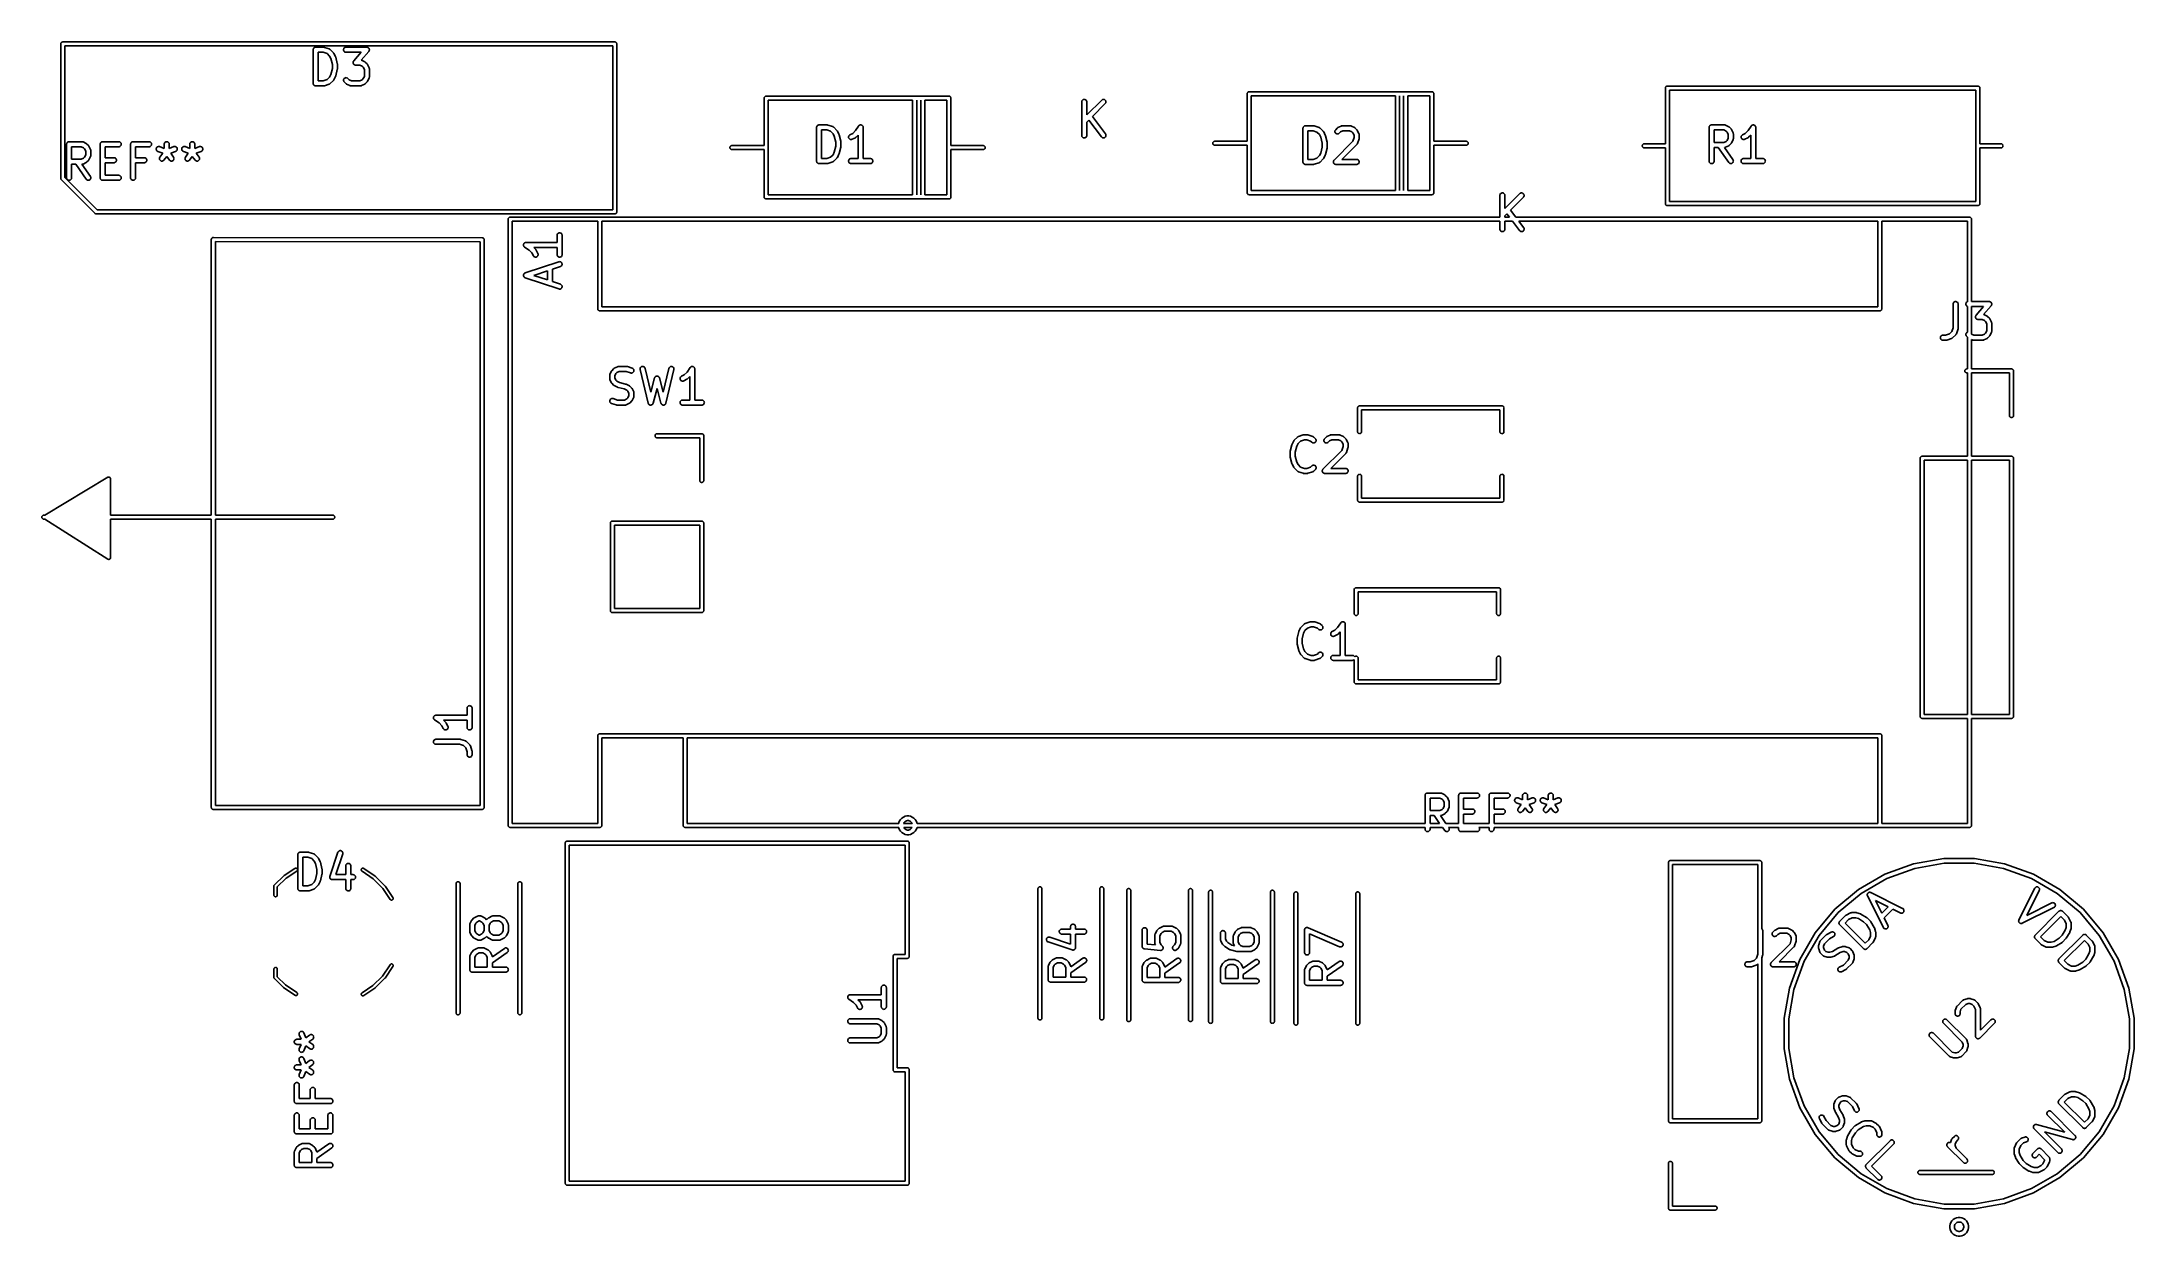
# Model space of a CAD drawing. Extents: x 1.1 to 3.55, y -2.65 to -1.25.
import ezdxf

# ---------------------------------------------------------------- set-up
doc = ezdxf.new("R2010")
doc.units = 0
doc.header["$MEASUREMENT"] = 0
doc.layers.add('BLACK', color=7, linetype='CONTINUOUS')

msp = doc.modelspace()

# ---------------------------------------------------------------- linework, layer by layer
at = {"layer": 'BLACK', "linetype": 'CONTINUOUS'}
for p, q in [((1.1192, -1.25357), (1.11925, -1.25311)), ((1.11921, -1.25369), (1.1192, -1.25357)), ((1.11921, -1.41094), (1.11921, -1.25369)), ((1.11925, -1.25311), (1.11938, -1.25267)), ((1.11938, -1.25267), (1.1196, -1.25226)), ((1.1196, -1.25226), (1.1199, -1.2519)), ((1.1199, -1.2519), (1.12026, -1.2516)), ((1.12026, -1.2516), (1.12067, -1.25138)), ((1.12067, -1.25138), (1.12111, -1.25125)), ((1.12111, -1.25125), (1.12146, -1.25121)), ((1.12146, -1.25121), (1.12157, -1.2512)), ((1.12146, -1.25121), (1.12146, -1.25121)), ((1.12157, -1.2512), (1.12169, -1.25121)), ((1.12169, -1.25121), (1.76831, -1.25121)), ((1.12394, -1.25594), (1.12394, -1.41008)), ((1.76606, -1.25594), (1.12394, -1.25594)), ((1.41499, -1.2604), (1.41502, -1.26012)), ((1.41499, -1.26042), (1.41499, -1.2604)), ((1.41499, -1.26044), (1.41499, -1.26042)), ((1.41499, -1.26042), (1.41499, -1.26042)), ((1.41499, -1.26042), (1.41499, -1.26042)), ((1.41499, -1.29981), (1.41499, -1.26044)), ((1.41502, -1.26012), (1.41505, -1.25985)), ((1.41505, -1.25983), (1.41514, -1.25956)), ((1.41505, -1.25984), (1.41505, -1.25983)), ((1.41505, -1.25985), (1.41505, -1.25984)), ((1.41514, -1.25956), (1.41522, -1.2593)), ((1.41522, -1.25929), (1.41523, -1.25928)), ((1.41522, -1.2593), (1.41522, -1.25929)), ((1.41523, -1.25928), (1.41536, -1.25903)), ((1.41536, -1.25903), (1.41549, -1.25879)), ((1.41549, -1.25879), (1.4155, -1.25878)), ((1.4155, -1.25877), (1.41568, -1.25856)), ((1.4155, -1.25878), (1.4155, -1.25877)), ((1.41568, -1.25856), (1.41586, -1.25834)), ((1.41586, -1.25834), (1.41587, -1.25834)), ((1.41587, -1.25834), (1.41588, -1.25833)), ((1.41588, -1.25833), (1.41609, -1.25816)), ((1.41609, -1.25816), (1.41631, -1.25798)), ((1.41631, -1.25798), (1.41632, -1.25798)), ((1.41632, -1.25797), (1.41657, -1.25784)), ((1.41632, -1.25798), (1.41632, -1.25797)), ((1.41657, -1.25784), (1.41682, -1.25771)), ((1.41682, -1.25771), (1.41683, -1.25771)), ((1.41683, -1.25771), (1.41684, -1.2577)), ((1.41684, -1.2577), (1.4171, -1.25762)), ((1.4171, -1.25762), (1.41737, -1.25754)), ((1.41737, -1.25754), (1.41738, -1.25754)), ((1.41738, -1.25754), (1.41739, -1.25754)), ((1.41739, -1.25754), (1.41766, -1.25751)), ((1.41766, -1.25751), (1.41794, -1.25749)), ((1.41794, -1.25749), (1.42731, -1.25749)), ((1.42089, -1.26339), (1.42089, -1.29686)), ((1.42684, -1.26339), (1.42089, -1.26339)), ((1.43134, -1.2649), (1.42684, -1.26339)), ((1.42731, -1.25749), (1.42736, -1.25749)), ((1.42736, -1.25749), (1.42752, -1.25751)), ((1.42752, -1.25751), (1.42769, -1.25751)), ((1.42769, -1.25751), (1.42781, -1.25754)), ((1.42781, -1.25754), (1.42793, -1.25755)), ((1.42793, -1.25755), (1.42809, -1.2576)), ((1.42809, -1.2576), (1.42825, -1.25764)), ((1.42825, -1.25764), (1.43387, -1.25951)), ((1.43426, -1.26781), (1.43134, -1.2649)), ((1.43387, -1.25951), (1.43391, -1.25953)), ((1.43391, -1.25953), (1.43399, -1.25956)), ((1.43399, -1.25956), (1.43407, -1.25959)), ((1.43407, -1.25959), (1.43425, -1.25968)), ((1.43425, -1.25968), (1.43443, -1.25977)), ((1.43578, -1.27084), (1.43426, -1.26781)), ((1.43443, -1.25977), (1.43451, -1.25982)), ((1.43451, -1.25982), (1.43458, -1.25986)), ((1.43458, -1.25986), (1.43474, -1.25999)), ((1.43474, -1.25999), (1.4349, -1.26011)), ((1.4349, -1.26011), (1.43496, -1.26017)), ((1.43496, -1.26017), (1.43503, -1.26023)), ((1.43503, -1.26023), (1.43878, -1.26398)), ((1.43749, -1.27768), (1.43578, -1.27084)), ((1.43878, -1.26398), (1.43881, -1.26401)), ((1.43881, -1.26401), (1.43891, -1.26414)), ((1.43891, -1.26414), (1.43902, -1.26426)), ((1.43902, -1.26426), (1.43909, -1.26436)), ((1.43909, -1.26436), (1.43917, -1.26446)), ((1.43917, -1.26446), (1.43924, -1.2646)), ((1.43924, -1.2646), (1.43933, -1.26474)), ((1.43933, -1.26474), (1.4412, -1.26849)), ((1.4412, -1.26849), (1.44122, -1.26853)), ((1.44122, -1.26853), (1.44123, -1.26854)), ((1.44123, -1.26854), (1.44123, -1.26856)), ((1.44123, -1.26856), (1.44133, -1.26881)), ((1.44133, -1.26881), (1.44142, -1.26907)), ((1.44142, -1.26907), (1.44142, -1.26908)), ((1.44142, -1.26908), (1.44143, -1.2691)), ((1.44143, -1.2691), (1.4433, -1.2766)), ((1.45061, -1.26042), (1.45067, -1.25985)), ((1.45066, -1.26099), (1.45061, -1.26042)), ((1.45082, -1.26155), (1.45066, -1.26099)), ((1.45067, -1.25985), (1.45084, -1.2593)), ((1.45109, -1.26206), (1.45082, -1.26155)), ((1.45084, -1.2593), (1.45111, -1.25879)), ((1.45145, -1.26251), (1.45109, -1.26206)), ((1.45111, -1.25879), (1.45148, -1.25834)), ((1.45189, -1.26288), (1.45145, -1.26251)), ((1.45148, -1.25834), (1.45193, -1.25798)), ((1.4524, -1.26315), (1.45189, -1.26288)), ((1.45193, -1.25798), (1.45244, -1.25771)), ((1.45295, -1.26333), (1.4524, -1.26315)), ((1.45244, -1.25771), (1.45299, -1.25754)), ((1.45352, -1.26339), (1.45295, -1.26333)), ((1.45299, -1.25754), (1.45356, -1.25749)), ((1.45356, -1.26339), (1.45352, -1.26339)), ((1.45356, -1.25749), (1.47793, -1.25749)), ((1.47143, -1.26339), (1.45356, -1.26339)), ((1.46188, -1.27505), (1.46191, -1.27495)), ((1.46188, -1.27523), (1.46188, -1.27505)), ((1.46191, -1.27495), (1.46192, -1.27484)), ((1.46192, -1.27484), (1.46197, -1.27467)), ((1.46197, -1.27467), (1.46201, -1.27449)), ((1.46201, -1.27449), (1.46206, -1.27439)), ((1.46206, -1.27439), (1.46209, -1.27429)), ((1.46209, -1.27429), (1.46218, -1.27413)), ((1.46218, -1.27413), (1.46225, -1.27396)), ((1.46225, -1.27396), (1.46231, -1.27388)), ((1.46231, -1.27388), (1.46236, -1.27379)), ((1.46236, -1.27379), (1.46248, -1.27364)), ((1.46248, -1.27364), (1.46259, -1.27349)), ((1.46259, -1.27349), (1.47143, -1.26339)), ((1.48016, -1.26238), (1.47122, -1.27259)), ((1.47122, -1.27259), (1.47141, -1.27266)), ((1.47141, -1.27266), (1.4716, -1.27272)), ((1.4716, -1.27272), (1.47167, -1.27277)), ((1.47167, -1.27277), (1.47176, -1.2728)), ((1.47176, -1.2728), (1.4755, -1.27467)), ((1.4755, -1.27467), (1.47554, -1.27469)), ((1.47554, -1.27469), (1.47568, -1.27478)), ((1.47568, -1.27478), (1.47583, -1.27486)), ((1.47583, -1.27486), (1.47592, -1.27494)), ((1.47592, -1.27494), (1.47602, -1.275)), ((1.47602, -1.275), (1.47614, -1.27512)), ((1.47793, -1.25749), (1.47797, -1.25749)), ((1.47797, -1.25749), (1.47816, -1.25751)), ((1.47816, -1.25751), (1.47834, -1.25752)), ((1.47834, -1.25752), (1.47844, -1.25754)), ((1.47844, -1.25754), (1.47855, -1.25755)), ((1.47855, -1.25755), (1.47872, -1.25761)), ((1.47872, -1.25761), (1.4789, -1.25765)), ((1.4789, -1.25765), (1.479, -1.25769)), ((1.479, -1.25769), (1.4791, -1.25773)), ((1.4791, -1.25773), (1.47926, -1.25782)), ((1.47926, -1.25782), (1.47943, -1.25789)), ((1.47943, -1.25789), (1.47951, -1.25795)), ((1.47951, -1.25795), (1.4796, -1.258)), ((1.4796, -1.258), (1.47974, -1.25812)), ((1.47974, -1.25812), (1.47989, -1.25823)), ((1.47989, -1.25823), (1.47996, -1.25831)), ((1.47996, -1.25831), (1.48004, -1.25837)), ((1.48004, -1.25837), (1.48016, -1.25852)), ((1.48016, -1.25852), (1.48029, -1.25865)), ((1.48026, -1.26223), (1.48016, -1.26238)), ((1.48038, -1.26209), (1.48026, -1.26223)), ((1.48029, -1.25865), (1.48034, -1.25874)), ((1.48034, -1.25874), (1.4804, -1.25882)), ((1.48043, -1.262), (1.48038, -1.26209)), ((1.4804, -1.25882), (1.48049, -1.25899)), ((1.48049, -1.26192), (1.48043, -1.262)), ((1.48049, -1.25899), (1.48059, -1.25915)), ((1.48057, -1.26175), (1.48049, -1.26192)), ((1.48066, -1.26158), (1.48057, -1.26175)), ((1.48059, -1.25915), (1.48062, -1.25924)), ((1.48062, -1.25924), (1.48067, -1.25933)), ((1.48069, -1.26149), (1.48066, -1.26158)), ((1.48067, -1.25933), (1.48072, -1.25951)), ((1.48073, -1.26139), (1.48069, -1.26149)), ((1.48072, -1.25951), (1.48079, -1.25969)), ((1.48077, -1.26121), (1.48073, -1.26139)), ((1.48083, -1.26103), (1.48077, -1.26121)), ((1.48079, -1.25969), (1.4808, -1.25979)), ((1.4808, -1.25979), (1.48083, -1.25989)), ((1.48083, -1.25989), (1.48085, -1.26007)), ((1.48084, -1.26093), (1.48083, -1.26103)), ((1.48086, -1.26083), (1.48084, -1.26093)), ((1.48085, -1.26007), (1.48088, -1.26025)), ((1.48087, -1.26065), (1.48086, -1.26083)), ((1.48089, -1.26046), (1.48087, -1.26065)), ((1.48088, -1.26025), (1.48088, -1.26036)), ((1.48088, -1.26036), (1.48089, -1.26046)), ((1.76606, -1.44806), (1.76606, -1.25594)), ((1.76831, -1.25121), (1.76843, -1.2512)), ((1.76843, -1.2512), (1.76854, -1.25121)), ((1.76854, -1.25121), (1.76854, -1.25121)), ((1.76854, -1.25121), (1.76889, -1.25125)), ((1.76889, -1.25125), (1.76933, -1.25138)), ((1.76933, -1.25138), (1.76974, -1.2516)), ((1.76974, -1.2516), (1.7701, -1.2519)), ((1.7701, -1.2519), (1.7704, -1.25226)), ((1.7704, -1.25226), (1.77062, -1.25267)), ((1.77062, -1.25267), (1.77075, -1.25311)), ((1.77075, -1.25311), (1.7708, -1.25357)), ((1.7708, -1.25357), (1.77079, -1.25369)), ((1.77079, -1.25369), (1.77079, -1.45031)), ((1.42089, -1.29686), (1.42684, -1.29686)), ((1.42684, -1.29686), (1.43134, -1.29535)), ((1.43134, -1.29535), (1.43426, -1.29244)), ((1.43426, -1.29244), (1.43578, -1.28941)), ((1.43878, -1.29627), (1.43503, -1.30002)), ((1.43578, -1.28941), (1.43749, -1.28257)), ((1.43749, -1.28257), (1.43749, -1.27768)), ((1.43888, -1.29615), (1.43878, -1.29627)), ((1.439, -1.29603), (1.43888, -1.29615)), ((1.43906, -1.29592), (1.439, -1.29603)), ((1.43914, -1.29583), (1.43906, -1.29592)), ((1.43922, -1.29568), (1.43914, -1.29583)), ((1.43931, -1.29554), (1.43922, -1.29568)), ((1.43933, -1.29551), (1.43931, -1.29554)), ((1.4412, -1.29176), (1.43933, -1.29551)), ((1.44121, -1.29174), (1.4412, -1.29176)), ((1.44122, -1.29173), (1.44121, -1.29174)), ((1.44131, -1.29148), (1.44122, -1.29173)), ((1.44141, -1.29122), (1.44131, -1.29148)), ((1.44142, -1.29119), (1.44141, -1.29121)), ((1.44141, -1.29121), (1.44141, -1.29122)), ((1.44143, -1.29115), (1.44142, -1.29119)), ((1.4433, -1.28365), (1.44143, -1.29115)), ((1.4433, -1.2766), (1.44331, -1.27664)), ((1.44331, -1.2836), (1.4433, -1.28365)), ((1.44331, -1.27664), (1.44332, -1.27669)), ((1.44333, -1.28355), (1.44331, -1.2836)), ((1.44332, -1.27669), (1.44333, -1.27674)), ((1.44333, -1.27674), (1.44336, -1.27697)), ((1.44335, -1.28332), (1.44333, -1.28355)), ((1.44339, -1.28308), (1.44335, -1.28332)), ((1.44336, -1.27697), (1.44339, -1.27721)), ((1.44339, -1.28298), (1.44338, -1.28303)), ((1.44338, -1.28303), (1.44339, -1.28308)), ((1.44339, -1.27721), (1.44339, -1.27726)), ((1.44339, -1.27726), (1.44339, -1.27731)), ((1.44339, -1.27731), (1.44339, -1.28294)), ((1.44339, -1.28294), (1.44339, -1.28298)), ((1.45061, -1.29603), (1.45067, -1.29546)), ((1.45066, -1.2966), (1.45061, -1.29603)), ((1.45082, -1.29716), (1.45066, -1.2966)), ((1.45067, -1.29546), (1.45084, -1.29491)), ((1.45109, -1.29767), (1.45082, -1.29716)), ((1.45084, -1.29491), (1.45112, -1.2944)), ((1.45144, -1.29812), (1.45109, -1.29767)), ((1.45112, -1.2944), (1.45149, -1.29396)), ((1.45147, -1.29815), (1.45144, -1.29812)), ((1.45335, -1.30002), (1.45147, -1.29815)), ((1.45149, -1.29396), (1.45194, -1.2936)), ((1.45194, -1.2936), (1.45245, -1.29333)), ((1.45245, -1.29333), (1.453, -1.29316)), ((1.453, -1.29316), (1.45357, -1.29311)), ((1.45357, -1.29311), (1.45415, -1.29317)), ((1.45415, -1.29317), (1.4547, -1.29333)), ((1.4547, -1.29333), (1.4552, -1.29361)), ((1.4552, -1.29361), (1.45565, -1.29397)), ((1.45565, -1.29397), (1.45719, -1.29551)), ((1.45719, -1.29551), (1.45988, -1.29686)), ((1.45988, -1.29686), (1.46974, -1.29686)), ((1.46186, -1.27542), (1.46188, -1.27523)), ((1.46187, -1.27552), (1.46186, -1.27542)), ((1.46186, -1.27562), (1.46187, -1.27552)), ((1.46189, -1.27581), (1.46186, -1.27562)), ((1.46191, -1.27599), (1.46189, -1.27581)), ((1.46194, -1.27609), (1.46191, -1.27599)), ((1.46196, -1.27619), (1.46194, -1.27609)), ((1.46202, -1.27637), (1.46196, -1.27619)), ((1.46207, -1.27654), (1.46202, -1.27637)), ((1.46212, -1.27664), (1.46207, -1.27654)), ((1.46216, -1.27673), (1.46212, -1.27664)), ((1.46225, -1.27689), (1.46216, -1.27673)), ((1.46234, -1.27706), (1.46225, -1.27689)), ((1.4624, -1.27714), (1.46234, -1.27706)), ((1.46246, -1.27722), (1.4624, -1.27714)), ((1.46258, -1.27736), (1.46246, -1.27722)), ((1.4627, -1.2775), (1.46258, -1.27736)), ((1.46278, -1.27757), (1.4627, -1.2775)), ((1.46285, -1.27765), (1.46278, -1.27757)), ((1.463, -1.27776), (1.46285, -1.27765)), ((1.46314, -1.27787), (1.463, -1.27776)), ((1.46323, -1.27792), (1.46314, -1.27787)), ((1.46332, -1.27799), (1.46323, -1.27792)), ((1.46348, -1.27806), (1.46332, -1.27799)), ((1.46365, -1.27815), (1.46348, -1.27806)), ((1.46375, -1.27818), (1.46365, -1.27815)), ((1.46384, -1.27823), (1.46375, -1.27818)), ((1.46402, -1.27827), (1.46384, -1.27823)), ((1.4642, -1.27833), (1.46402, -1.27827)), ((1.4643, -1.27834), (1.4642, -1.27833)), ((1.4644, -1.27836), (1.4643, -1.27834)), ((1.46458, -1.27837), (1.4644, -1.27836)), ((1.46477, -1.27839), (1.46458, -1.27837)), ((1.46481, -1.27839), (1.46477, -1.27839)), ((1.46974, -1.27839), (1.46481, -1.27839)), ((1.47243, -1.27974), (1.46974, -1.27839)), ((1.46974, -1.29686), (1.47243, -1.29551)), ((1.47363, -1.28094), (1.47243, -1.27974)), ((1.47243, -1.29551), (1.47363, -1.29431)), ((1.47498, -1.28363), (1.47363, -1.28094)), ((1.47363, -1.29431), (1.47498, -1.29161)), ((1.47498, -1.29161), (1.47498, -1.28363)), ((1.47614, -1.27512), (1.47627, -1.27523)), ((1.47627, -1.27523), (1.47815, -1.2771)), ((1.47815, -1.29815), (1.47627, -1.30002)), ((1.47815, -1.2771), (1.47818, -1.27713)), ((1.47825, -1.29802), (1.47815, -1.29815)), ((1.47818, -1.27713), (1.47828, -1.27726)), ((1.47837, -1.2979), (1.47825, -1.29802)), ((1.47828, -1.27726), (1.47839, -1.27738)), ((1.47843, -1.2978), (1.47837, -1.2979)), ((1.47839, -1.27738), (1.47846, -1.27748)), ((1.47851, -1.2977), (1.47843, -1.2978)), ((1.47846, -1.27748), (1.47854, -1.27758)), ((1.47859, -1.29756), (1.47851, -1.2977)), ((1.47854, -1.27758), (1.47861, -1.27773)), ((1.47868, -1.29742), (1.47859, -1.29756)), ((1.47861, -1.27773), (1.4787, -1.27787)), ((1.4787, -1.29738), (1.47868, -1.29742)), ((1.4787, -1.27787), (1.48057, -1.28162)), ((1.48057, -1.29363), (1.4787, -1.29738)), ((1.48057, -1.28162), (1.48059, -1.28165)), ((1.48061, -1.29355), (1.48057, -1.29363)), ((1.48059, -1.28165), (1.48062, -1.28174)), ((1.48065, -1.29347), (1.48061, -1.29355)), ((1.48062, -1.28174), (1.48066, -1.28181)), ((1.48071, -1.29328), (1.48065, -1.29347)), ((1.48066, -1.28181), (1.48072, -1.28201)), ((1.48078, -1.29309), (1.48071, -1.29328)), ((1.48072, -1.28201), (1.48079, -1.28219)), ((1.4808, -1.29301), (1.48078, -1.29309)), ((1.48079, -1.28219), (1.4808, -1.28228)), ((1.4808, -1.28228), (1.48083, -1.28236)), ((1.48082, -1.29293), (1.4808, -1.29301)), ((1.48084, -1.29272), (1.48082, -1.29293)), ((1.48083, -1.28236), (1.48085, -1.28256)), ((1.48088, -1.29253), (1.48084, -1.29272)), ((1.48085, -1.28256), (1.48088, -1.28276)), ((1.48088, -1.28276), (1.48088, -1.28285)), ((1.48088, -1.28285), (1.48089, -1.28294)), ((1.48089, -1.29235), (1.48088, -1.29244)), ((1.48088, -1.29244), (1.48088, -1.29253)), ((1.48089, -1.28294), (1.48089, -1.29231)), ((1.48089, -1.29231), (1.48089, -1.29235)), ((1.41502, -1.30009), (1.41499, -1.29981)), ((1.41504, -1.30036), (1.41502, -1.30009)), ((1.41504, -1.30037), (1.41504, -1.30036)), ((1.41504, -1.30038), (1.41504, -1.30037)), ((1.41512, -1.30065), (1.41504, -1.30038)), ((1.4152, -1.30092), (1.41512, -1.30065)), ((1.41521, -1.30093), (1.4152, -1.30092)), ((1.41521, -1.30094), (1.41521, -1.30093)), ((1.41534, -1.30118), (1.41521, -1.30094)), ((1.41547, -1.30143), (1.41534, -1.30118)), ((1.41548, -1.30144), (1.41547, -1.30143)), ((1.41566, -1.30166), (1.41548, -1.30144)), ((1.41548, -1.30144), (1.41548, -1.30144)), ((1.41583, -1.30188), (1.41566, -1.30166)), ((1.41584, -1.30188), (1.41583, -1.30188)), ((1.41585, -1.30189), (1.41584, -1.30188)), ((1.41606, -1.30207), (1.41585, -1.30189)), ((1.41627, -1.30225), (1.41606, -1.30207)), ((1.41628, -1.30225), (1.41627, -1.30225)), ((1.41629, -1.30226), (1.41628, -1.30225)), ((1.41653, -1.30239), (1.41629, -1.30226)), ((1.41678, -1.30252), (1.41653, -1.30239)), ((1.41679, -1.30253), (1.41678, -1.30252)), ((1.4168, -1.30253), (1.41679, -1.30253)), ((1.41706, -1.30261), (1.4168, -1.30253)), ((1.41733, -1.3027), (1.41706, -1.30261)), ((1.41734, -1.3027), (1.41733, -1.3027)), ((1.41735, -1.3027), (1.41734, -1.3027)), ((1.41762, -1.30273), (1.41735, -1.3027)), ((1.4179, -1.30276), (1.41762, -1.30273)), ((1.41792, -1.30276), (1.4179, -1.30276)), ((1.41794, -1.30276), (1.41792, -1.30276)), ((1.41792, -1.30276), (1.41792, -1.30276)), ((1.41792, -1.30276), (1.41792, -1.30276)), ((1.42731, -1.30276), (1.41794, -1.30276)), ((1.42748, -1.30275), (1.42731, -1.30276)), ((1.42765, -1.30274), (1.42748, -1.30275)), ((1.42777, -1.30272), (1.42765, -1.30274)), ((1.42789, -1.30271), (1.42777, -1.30272)), ((1.42805, -1.30266), (1.42789, -1.30271)), ((1.42821, -1.30262), (1.42805, -1.30266)), ((1.42825, -1.30261), (1.42821, -1.30262)), ((1.43387, -1.30074), (1.42825, -1.30261)), ((1.43395, -1.3007), (1.43387, -1.30074)), ((1.43404, -1.30068), (1.43395, -1.3007)), ((1.43421, -1.30058), (1.43404, -1.30068)), ((1.4344, -1.3005), (1.43421, -1.30058)), ((1.43447, -1.30045), (1.4344, -1.3005)), ((1.43455, -1.30041), (1.43447, -1.30045)), ((1.43471, -1.30029), (1.43455, -1.30041)), ((1.43487, -1.30017), (1.43471, -1.30029)), ((1.43493, -1.30011), (1.43487, -1.30017)), ((1.435, -1.30005), (1.43493, -1.30011)), ((1.43503, -1.30002), (1.435, -1.30005)), ((1.45348, -1.30013), (1.45335, -1.30002)), ((1.4536, -1.30024), (1.45348, -1.30013)), ((1.4537, -1.30031), (1.4536, -1.30024)), ((1.45379, -1.30039), (1.4537, -1.30031)), ((1.45394, -1.30047), (1.45379, -1.30039)), ((1.45408, -1.30056), (1.45394, -1.30047)), ((1.45412, -1.30058), (1.45408, -1.30056)), ((1.45787, -1.30245), (1.45412, -1.30058)), ((1.45795, -1.30248), (1.45787, -1.30245)), ((1.45802, -1.30252), (1.45795, -1.30248)), ((1.45821, -1.30259), (1.45802, -1.30252)), ((1.4584, -1.30266), (1.45821, -1.30259)), ((1.45849, -1.30267), (1.4584, -1.30266)), ((1.45857, -1.3027), (1.45849, -1.30267)), ((1.45877, -1.30272), (1.45857, -1.3027)), ((1.45897, -1.30276), (1.45877, -1.30272)), ((1.45906, -1.30275), (1.45897, -1.30276)), ((1.45914, -1.30276), (1.45906, -1.30275)), ((1.45919, -1.30276), (1.45914, -1.30276)), ((1.47043, -1.30276), (1.45919, -1.30276)), ((1.47052, -1.30275), (1.47043, -1.30276)), ((1.47061, -1.30276), (1.47052, -1.30275)), ((1.47081, -1.30273), (1.47061, -1.30276)), ((1.47101, -1.30271), (1.47081, -1.30273)), ((1.47109, -1.30268), (1.47101, -1.30271)), ((1.47118, -1.30267), (1.47109, -1.30268)), ((1.47137, -1.3026), (1.47118, -1.30267)), ((1.47156, -1.30254), (1.47137, -1.3026)), ((1.47164, -1.3025), (1.47156, -1.30254)), ((1.47172, -1.30247), (1.47164, -1.3025)), ((1.47176, -1.30245), (1.47172, -1.30247)), ((1.4755, -1.30058), (1.47176, -1.30245)), ((1.47565, -1.30049), (1.4755, -1.30058)), ((1.47579, -1.30041), (1.47565, -1.30049)), ((1.47589, -1.30034), (1.47579, -1.30041)), ((1.47599, -1.30027), (1.47589, -1.30034)), ((1.47611, -1.30016), (1.47599, -1.30027)), ((1.47624, -1.30005), (1.47611, -1.30016)), ((1.47627, -1.30002), (1.47624, -1.30005)), ((1.94354, -1.31713), (1.94359, -1.31666)), ((1.94355, -1.31724), (1.94354, -1.31713)), ((1.94355, -1.37264), (1.94355, -1.31724)), ((1.94359, -1.31666), (1.94372, -1.31622)), ((1.94372, -1.31622), (1.94394, -1.31581)), ((1.94394, -1.31581), (1.94423, -1.31545)), ((1.94423, -1.31545), (1.94459, -1.31515)), ((1.94459, -1.31515), (1.94501, -1.31493)), ((1.94501, -1.31493), (1.94545, -1.3148)), ((1.94545, -1.3148), (1.9458, -1.31476)), ((1.9458, -1.31476), (1.94591, -1.31475)), ((1.94591, -1.31475), (1.94603, -1.31476)), ((1.94603, -1.31476), (2.11981, -1.31476)), ((1.94828, -1.31949), (1.94828, -1.37488)), ((2.11757, -1.31949), (1.94828, -1.31949)), ((2.11757, -1.43051), (2.11757, -1.31949)), ((2.11981, -1.31476), (2.11993, -1.31475)), ((2.11993, -1.31475), (2.12005, -1.31476)), ((2.12005, -1.31476), (2.12454, -1.31476)), ((2.12229, -1.31949), (2.12229, -1.43051)), ((2.12229, -1.43051), (2.12229, -1.31949)), ((2.12229, -1.31949), (2.12229, -1.31949)), ((2.12454, -1.31476), (2.12465, -1.31475)), ((2.12465, -1.31475), (2.12477, -1.31476)), ((2.12477, -1.31476), (2.12926, -1.31476)), ((2.12702, -1.31949), (2.12702, -1.43051)), ((2.12702, -1.43051), (2.12702, -1.31949)), ((2.12702, -1.31949), (2.12702, -1.31949)), ((2.12926, -1.31476), (2.12938, -1.31475)), ((2.12938, -1.31475), (2.12949, -1.31476)), ((2.12949, -1.31476), (2.15997, -1.31476)), ((2.13174, -1.31949), (2.13174, -1.43051)), ((2.15772, -1.31949), (2.13174, -1.31949)), ((2.15772, -1.37488), (2.15772, -1.31949)), ((2.15997, -1.31476), (2.16009, -1.31475)), ((2.16009, -1.31475), (2.1602, -1.31476)), ((2.1602, -1.31476), (2.16055, -1.3148)), ((2.16055, -1.3148), (2.16099, -1.31493)), ((2.16099, -1.31493), (2.16141, -1.31515)), ((2.16141, -1.31515), (2.16176, -1.31545)), ((2.16176, -1.31545), (2.16206, -1.31581)), ((2.16206, -1.31581), (2.16228, -1.31622)), ((2.16228, -1.31622), (2.16241, -1.31666)), ((2.16241, -1.31666), (2.16246, -1.31713)), ((2.16246, -1.31713), (2.16245, -1.31724)), ((2.16245, -1.31724), (2.16245, -1.37264)), ((2.31574, -1.3214), (2.3158, -1.32083)), ((2.31574, -1.32144), (2.31574, -1.3214)), ((2.31574, -1.36081), (2.31574, -1.32144)), ((2.3158, -1.32083), (2.31597, -1.32028)), ((2.31597, -1.32028), (2.31625, -1.31977)), ((2.31625, -1.31977), (2.31662, -1.31933)), ((2.31662, -1.31933), (2.31707, -1.31897)), ((2.31707, -1.31897), (2.31758, -1.3187)), ((2.31758, -1.3187), (2.31814, -1.31854)), ((2.31814, -1.31854), (2.31871, -1.31849)), ((2.31871, -1.31849), (2.31928, -1.31855)), ((2.31928, -1.31855), (2.31983, -1.31872)), ((2.31983, -1.31872), (2.32034, -1.31899)), ((2.32034, -1.31899), (2.32078, -1.31936)), ((2.32078, -1.31936), (2.32115, -1.31981)), ((2.32115, -1.31981), (2.32142, -1.32031)), ((2.32142, -1.32031), (2.32159, -1.32087)), ((2.32159, -1.32087), (2.32164, -1.32144)), ((2.32164, -1.33681), (2.3391, -1.31935)), ((2.32164, -1.32144), (2.32164, -1.33681)), ((2.34327, -1.32353), (2.32821, -1.33859)), ((2.3391, -1.31935), (2.33913, -1.31932)), ((2.33913, -1.31932), (2.33958, -1.31896)), ((2.33958, -1.31896), (2.34009, -1.3187)), ((2.34009, -1.3187), (2.34064, -1.31854)), ((2.34064, -1.31854), (2.34122, -1.31849)), ((2.34122, -1.31849), (2.34179, -1.31855)), ((2.34179, -1.31855), (2.34234, -1.31872)), ((2.34234, -1.31872), (2.34285, -1.319)), ((2.34285, -1.319), (2.34329, -1.31937)), ((2.34364, -1.32308), (2.34327, -1.32353)), ((2.34329, -1.31937), (2.34365, -1.31981)), ((2.34391, -1.32257), (2.34364, -1.32308)), ((2.34365, -1.31981), (2.34392, -1.32032)), ((2.34408, -1.32202), (2.34391, -1.32257)), ((2.34392, -1.32032), (2.34408, -1.32088)), ((2.34408, -1.32088), (2.34414, -1.32145)), ((2.34414, -1.32145), (2.34408, -1.32202)), ((2.50954, -1.31213), (2.50959, -1.31166)), ((2.50955, -1.31224), (2.50954, -1.31213)), ((2.50955, -1.36764), (2.50955, -1.31224)), ((2.50959, -1.31166), (2.50972, -1.31122)), ((2.50972, -1.31122), (2.50994, -1.31081)), ((2.50994, -1.31081), (2.51023, -1.31045)), ((2.51023, -1.31045), (2.51059, -1.31015)), ((2.51059, -1.31015), (2.51101, -1.30993)), ((2.51101, -1.30993), (2.51145, -1.3098)), ((2.51145, -1.3098), (2.5118, -1.30976)), ((2.5118, -1.30976), (2.51191, -1.30975)), ((2.51191, -1.30975), (2.51203, -1.30976)), ((2.51203, -1.30976), (2.68581, -1.30976)), ((2.51428, -1.31449), (2.51428, -1.36988)), ((2.68357, -1.31449), (2.51428, -1.31449)), ((2.68357, -1.42551), (2.68357, -1.31449)), ((2.68581, -1.30976), (2.68593, -1.30975)), ((2.68593, -1.30975), (2.68605, -1.30976)), ((2.68605, -1.30976), (2.69054, -1.30976)), ((2.68829, -1.31449), (2.68829, -1.42551)), ((2.68829, -1.42551), (2.68829, -1.31449)), ((2.68829, -1.31449), (2.68829, -1.31449)), ((2.69054, -1.30976), (2.69065, -1.30975)), ((2.69065, -1.30975), (2.69077, -1.30976)), ((2.69077, -1.30976), (2.69526, -1.30976)), ((2.69302, -1.31449), (2.69302, -1.42551)), ((2.69302, -1.42551), (2.69302, -1.31449)), ((2.69302, -1.31449), (2.69302, -1.31449)), ((2.69526, -1.30976), (2.69538, -1.30975)), ((2.69538, -1.30975), (2.69549, -1.30976)), ((2.69549, -1.30976), (2.72597, -1.30976)), ((2.69774, -1.31449), (2.69774, -1.42551)), ((2.72372, -1.31449), (2.69774, -1.31449)), ((2.72372, -1.36988), (2.72372, -1.31449)), ((2.72597, -1.30976), (2.72609, -1.30975)), ((2.72609, -1.30975), (2.7262, -1.30976)), ((2.7262, -1.30976), (2.72655, -1.3098)), ((2.72655, -1.3098), (2.72699, -1.30993)), ((2.72699, -1.30993), (2.72741, -1.31015)), ((2.72741, -1.31015), (2.72776, -1.31045)), ((2.72776, -1.31045), (2.72806, -1.31081)), ((2.72806, -1.31081), (2.72828, -1.31122)), ((2.72828, -1.31122), (2.72841, -1.31166)), ((2.72841, -1.31166), (2.72846, -1.31213)), ((2.72846, -1.31213), (2.72845, -1.31224)), ((2.72845, -1.31224), (2.72845, -1.36764)), ((2.99974, -1.30528), (2.99978, -1.30482)), ((2.99975, -1.3054), (2.99974, -1.30528)), ((2.99975, -1.37064), (2.99975, -1.3054)), ((2.99978, -1.30482), (2.99992, -1.30438)), ((2.99992, -1.30438), (3.00014, -1.30396)), ((3.00014, -1.30396), (3.00043, -1.30361)), ((3.00043, -1.30361), (3.00079, -1.30331)), ((3.00079, -1.30331), (3.0012, -1.30309)), ((3.0012, -1.30309), (3.00165, -1.30296)), ((3.00165, -1.30296), (3.00199, -1.30292)), ((3.00199, -1.30292), (3.00211, -1.30291)), ((3.00211, -1.30291), (3.00223, -1.30292)), ((3.00223, -1.30292), (3.36577, -1.30292)), ((3.00447, -1.30765), (3.00447, -1.37288)), ((3.36353, -1.30765), (3.00447, -1.30765)), ((3.36353, -1.37288), (3.36353, -1.30765)), ((3.36577, -1.30292), (3.36589, -1.30291)), ((3.36589, -1.30291), (3.36601, -1.30292)), ((3.36601, -1.30292), (3.36635, -1.30296)), ((3.36635, -1.30296), (3.3668, -1.30309)), ((3.3668, -1.30309), (3.36721, -1.30331)), ((3.36721, -1.30331), (3.36757, -1.30361)), ((3.36757, -1.30361), (3.36786, -1.30396)), ((3.36786, -1.30396), (3.36808, -1.30438)), ((3.36808, -1.30438), (3.36822, -1.30482)), ((3.36822, -1.30482), (3.36826, -1.30528)), ((3.36826, -1.30528), (3.36825, -1.3054)), ((3.36825, -1.3054), (3.36825, -1.37064)), ((2.00684, -1.3487), (2.0071, -1.34862)), ((2.0071, -1.34862), (2.00737, -1.34854)), ((2.00737, -1.34854), (2.00738, -1.34854)), ((2.00738, -1.34854), (2.00739, -1.34854)), ((2.00739, -1.34854), (2.00766, -1.34851)), ((2.00766, -1.34851), (2.00794, -1.34849)), ((2.00794, -1.34849), (2.01731, -1.34849)), ((2.01731, -1.34849), (2.01736, -1.34849)), ((2.01736, -1.34849), (2.01752, -1.34851)), ((2.01752, -1.34851), (2.01769, -1.34851)), ((2.01769, -1.34851), (2.01781, -1.34854)), ((2.01781, -1.34854), (2.01793, -1.34855)), ((2.01793, -1.34855), (2.01809, -1.3486)), ((2.01809, -1.3486), (2.01825, -1.34864)), ((2.01825, -1.34864), (2.02387, -1.35051)), ((2.05558, -1.3487), (2.05585, -1.34862)), ((2.05585, -1.34862), (2.05613, -1.34854)), ((2.05613, -1.34854), (2.05613, -1.34854)), ((2.05613, -1.34854), (2.05614, -1.34854)), ((2.05614, -1.34854), (2.05641, -1.34851)), ((2.05641, -1.34851), (2.05671, -1.34849)), ((2.05671, -1.34849), (2.05671, -1.34849)), ((2.05671, -1.34849), (2.05699, -1.34852)), ((2.05671, -1.34849), (2.05671, -1.34849)), ((2.05699, -1.34852), (2.05728, -1.34855)), ((2.05728, -1.34855), (2.05728, -1.34855)), ((2.05728, -1.34855), (2.05728, -1.34855)), ((2.05728, -1.34855), (2.05755, -1.34863)), ((2.05755, -1.34863), (2.05783, -1.34872)), ((2.32399, -1.34281), (2.32164, -1.34516)), ((2.32164, -1.34516), (2.32164, -1.36081)), ((2.33882, -1.36258), (2.32399, -1.34281)), ((2.32821, -1.33859), (2.34355, -1.35904)), ((3.05283, -1.3487), (3.0531, -1.34862)), ((3.0531, -1.34862), (3.05337, -1.34854)), ((3.05337, -1.34854), (3.05338, -1.34854)), ((3.05338, -1.34854), (3.05339, -1.34854)), ((3.05339, -1.34854), (3.05366, -1.34851)), ((3.05366, -1.34851), (3.05394, -1.34849)), ((3.05394, -1.34849), (3.06894, -1.34849)), ((3.06894, -1.34849), (3.06898, -1.34849)), ((3.06898, -1.34849), (3.06907, -1.3485)), ((3.06907, -1.3485), (3.06915, -1.3485)), ((3.06915, -1.3485), (3.06935, -1.34853)), ((3.06935, -1.34853), (3.06955, -1.34855)), ((3.06955, -1.34855), (3.06964, -1.34858)), ((3.06964, -1.34858), (3.06972, -1.34859)), ((3.06972, -1.34859), (3.06991, -1.34867)), ((3.10158, -1.3487), (3.10185, -1.34862)), ((3.10185, -1.34862), (3.10213, -1.34854)), ((3.10213, -1.34854), (3.10213, -1.34854)), ((3.10213, -1.34854), (3.10214, -1.34854)), ((3.10214, -1.34854), (3.10241, -1.34851)), ((3.10241, -1.34851), (3.10271, -1.34849)), ((3.10271, -1.34849), (3.10271, -1.34849)), ((3.10271, -1.34849), (3.10299, -1.34852)), ((3.10271, -1.34849), (3.10271, -1.34849)), ((3.10299, -1.34852), (3.10328, -1.34855)), ((3.10328, -1.34855), (3.10328, -1.34855)), ((3.10328, -1.34855), (3.10328, -1.34855)), ((3.10328, -1.34855), (3.10355, -1.34863)), ((3.10355, -1.34863), (3.10383, -1.34872)), ((1.12606, -1.37104), (1.12609, -1.37077)), ((1.12606, -1.37106), (1.12606, -1.37104)), ((1.12606, -1.37107), (1.12606, -1.37106)), ((1.12606, -1.37109), (1.12606, -1.37107)), ((1.12606, -1.37107), (1.12606, -1.37107)), ((1.12606, -1.41046), (1.12606, -1.37109)), ((1.12609, -1.37077), (1.12612, -1.37049)), ((1.12612, -1.37047), (1.1262, -1.37021)), ((1.12612, -1.37048), (1.12612, -1.37047)), ((1.12612, -1.37049), (1.12612, -1.37048)), ((1.1262, -1.37021), (1.12629, -1.36994)), ((1.12629, -1.36993), (1.1263, -1.36992)), ((1.12629, -1.36994), (1.12629, -1.36993)), ((1.1263, -1.36992), (1.12643, -1.36968)), ((1.12643, -1.36968), (1.12656, -1.36943)), ((1.12656, -1.36943), (1.12657, -1.36943)), ((1.12657, -1.36942), (1.12675, -1.3692)), ((1.12657, -1.36943), (1.12657, -1.36942)), ((1.12675, -1.3692), (1.12693, -1.36899)), ((1.12693, -1.36899), (1.12694, -1.36898)), ((1.12694, -1.36898), (1.12716, -1.3688)), ((1.12694, -1.36898), (1.12694, -1.36898)), ((1.12716, -1.3688), (1.12738, -1.36863)), ((1.12738, -1.36863), (1.12738, -1.36862)), ((1.12738, -1.36862), (1.12739, -1.36862)), ((1.12739, -1.36862), (1.12764, -1.36849)), ((1.12764, -1.36849), (1.12788, -1.36836)), ((1.12788, -1.36836), (1.12789, -1.36835)), ((1.12789, -1.36835), (1.1279, -1.36835)), ((1.1279, -1.36835), (1.12817, -1.36827)), ((1.12817, -1.36827), (1.12844, -1.36819)), ((1.12844, -1.36819), (1.12845, -1.36819)), ((1.12845, -1.36819), (1.12846, -1.36819)), ((1.12846, -1.36819), (1.12873, -1.36816)), ((1.12873, -1.36816), (1.12901, -1.36813)), ((1.12901, -1.36813), (1.14401, -1.36813)), ((1.14401, -1.36813), (1.14405, -1.36813)), ((1.14405, -1.36813), (1.14414, -1.36814)), ((1.14414, -1.36814), (1.14422, -1.36814)), ((1.14422, -1.36814), (1.14442, -1.36818)), ((1.14442, -1.36818), (1.14462, -1.3682)), ((1.14462, -1.3682), (1.1447, -1.36822)), ((1.1447, -1.36822), (1.14479, -1.36824)), ((1.14479, -1.36824), (1.14498, -1.36831)), ((1.14498, -1.36831), (1.14517, -1.36837)), ((1.14517, -1.36837), (1.14525, -1.36841)), ((1.14525, -1.36841), (1.14533, -1.36844)), ((1.14533, -1.36844), (1.14908, -1.37032)), ((1.14908, -1.37032), (1.14911, -1.37034)), ((1.14911, -1.37034), (1.14925, -1.37043)), ((1.14925, -1.37043), (1.1494, -1.37051)), ((1.1494, -1.37051), (1.14949, -1.37058)), ((1.14949, -1.37058), (1.1496, -1.37065)), ((1.1496, -1.37065), (1.14972, -1.37077)), ((1.14972, -1.37077), (1.14984, -1.37087)), ((1.14984, -1.37087), (1.15172, -1.37275)), ((1.15172, -1.37275), (1.15175, -1.37278)), ((1.15175, -1.37278), (1.15185, -1.37291)), ((1.15185, -1.37291), (1.15197, -1.37303)), ((1.15197, -1.37303), (1.15203, -1.37313)), ((1.15203, -1.37313), (1.15211, -1.37323)), ((1.16543, -1.37104), (1.16546, -1.37077)), ((1.16543, -1.37106), (1.16543, -1.37104)), ((1.16543, -1.37107), (1.16543, -1.37106)), ((1.16543, -1.37109), (1.16543, -1.37107)), ((1.16543, -1.37107), (1.16543, -1.37107)), ((1.16543, -1.41046), (1.16543, -1.37109)), ((1.16546, -1.37077), (1.16549, -1.37049)), ((1.16549, -1.37047), (1.16557, -1.37021)), ((1.16549, -1.37048), (1.16549, -1.37047)), ((1.16549, -1.37049), (1.16549, -1.37048)), ((1.16557, -1.37021), (1.16566, -1.36994)), ((1.16566, -1.36993), (1.16567, -1.36992)), ((1.16566, -1.36994), (1.16566, -1.36993)), ((1.16567, -1.36992), (1.1658, -1.36968)), ((1.1658, -1.36968), (1.16593, -1.36943)), ((1.16593, -1.36943), (1.16594, -1.36943)), ((1.16594, -1.36942), (1.16612, -1.3692)), ((1.16594, -1.36943), (1.16594, -1.36942)), ((1.16612, -1.3692), (1.1663, -1.36899)), ((1.1663, -1.36899), (1.16631, -1.36898)), ((1.16631, -1.36898), (1.16653, -1.3688)), ((1.16631, -1.36898), (1.16631, -1.36898)), ((1.16653, -1.3688), (1.16675, -1.36863)), ((1.16675, -1.36863), (1.16675, -1.36862)), ((1.16675, -1.36862), (1.16676, -1.36862)), ((1.16676, -1.36862), (1.16701, -1.36849)), ((1.16701, -1.36849), (1.16725, -1.36836)), ((1.16725, -1.36836), (1.16726, -1.36835)), ((1.16726, -1.36835), (1.16727, -1.36835)), ((1.16727, -1.36835), (1.16754, -1.36827)), ((1.16754, -1.36827), (1.16781, -1.36819)), ((1.16781, -1.36819), (1.16782, -1.36819)), ((1.16782, -1.36819), (1.16783, -1.36819)), ((1.16783, -1.36819), (1.1681, -1.36816)), ((1.1681, -1.36816), (1.16838, -1.36813)), ((1.16838, -1.36813), (1.18713, -1.36813)), ((1.18713, -1.36813), (1.18717, -1.36813)), ((1.18717, -1.36813), (1.18774, -1.3682)), ((1.18774, -1.3682), (1.18829, -1.36837)), ((1.18829, -1.36837), (1.1888, -1.36865)), ((1.1888, -1.36865), (1.18924, -1.36902)), ((1.18958, -1.37274), (1.18921, -1.37318)), ((1.18924, -1.36902), (1.1896, -1.36947)), ((1.18985, -1.37223), (1.18958, -1.37274)), ((1.1896, -1.36947), (1.18986, -1.36998)), ((1.19002, -1.37168), (1.18985, -1.37223)), ((1.18986, -1.36998), (1.19003, -1.37053)), ((1.19008, -1.37111), (1.19002, -1.37168)), ((1.19003, -1.37053), (1.19008, -1.37111)), ((1.20105, -1.37104), (1.20108, -1.37077)), ((1.20105, -1.37106), (1.20105, -1.37104)), ((1.20105, -1.37107), (1.20105, -1.37106)), ((1.20105, -1.37109), (1.20105, -1.37107)), ((1.20105, -1.37107), (1.20105, -1.37107)), ((1.20105, -1.41046), (1.20105, -1.37109)), ((1.20108, -1.37077), (1.20111, -1.37049)), ((1.20111, -1.37047), (1.2012, -1.37021)), ((1.20111, -1.37048), (1.20111, -1.37047)), ((1.20111, -1.37049), (1.20111, -1.37048)), ((1.2012, -1.37021), (1.20128, -1.36994)), ((1.20128, -1.36993), (1.20129, -1.36992)), ((1.20128, -1.36994), (1.20128, -1.36993)), ((1.20129, -1.36992), (1.20142, -1.36968)), ((1.20142, -1.36968), (1.20155, -1.36943)), ((1.20155, -1.36943), (1.20156, -1.36943)), ((1.20156, -1.36942), (1.20174, -1.3692)), ((1.20156, -1.36943), (1.20156, -1.36942)), ((1.20174, -1.3692), (1.20192, -1.36899)), ((1.20192, -1.36899), (1.20193, -1.36898)), ((1.20193, -1.36898), (1.20215, -1.3688)), ((1.20193, -1.36898), (1.20193, -1.36898)), ((1.20215, -1.3688), (1.20237, -1.36863)), ((1.20237, -1.36863), (1.20238, -1.36862)), ((1.20238, -1.36862), (1.20263, -1.36849)), ((1.20238, -1.36862), (1.20238, -1.36862)), ((1.20263, -1.36849), (1.20287, -1.36836)), ((1.20287, -1.36836), (1.20288, -1.36835)), ((1.20288, -1.36835), (1.20289, -1.36835)), ((1.20289, -1.36835), (1.20316, -1.36827)), ((1.20316, -1.36827), (1.20343, -1.36819)), ((1.20343, -1.36819), (1.20344, -1.36819)), ((1.20344, -1.36819), (1.20345, -1.36819)), ((1.20345, -1.36819), (1.20372, -1.36816)), ((1.20372, -1.36816), (1.204, -1.36813)), ((1.204, -1.36813), (1.22275, -1.36813)), ((1.22275, -1.36813), (1.22279, -1.36813)), ((1.22279, -1.36813), (1.22336, -1.3682)), ((1.22336, -1.3682), (1.22391, -1.36837)), ((1.22391, -1.36837), (1.22442, -1.36865)), ((1.22442, -1.36865), (1.22486, -1.36902)), ((1.2252, -1.37274), (1.22483, -1.37318)), ((1.22486, -1.36902), (1.22522, -1.36947)), ((1.22547, -1.37223), (1.2252, -1.37274)), ((1.22522, -1.36947), (1.22549, -1.36998)), ((1.22564, -1.37168), (1.22547, -1.37223)), ((1.22549, -1.36998), (1.22565, -1.37053)), ((1.2257, -1.37111), (1.22564, -1.37168)), ((1.22565, -1.37053), (1.2257, -1.37111)), ((1.24042, -1.37104), (1.24048, -1.37047)), ((1.24042, -1.37109), (1.24042, -1.37104)), ((1.24042, -1.3761), (1.24042, -1.37109)), ((1.24048, -1.37047), (1.24066, -1.36992)), ((1.24066, -1.36992), (1.24093, -1.36942)), ((1.24093, -1.36942), (1.2413, -1.36898)), ((1.2413, -1.36898), (1.24175, -1.36862)), ((1.24175, -1.36862), (1.24226, -1.36835)), ((1.24226, -1.36835), (1.24282, -1.36819)), ((1.24282, -1.36819), (1.24339, -1.36813)), ((1.24339, -1.36813), (1.24396, -1.36819)), ((1.24396, -1.36819), (1.24451, -1.36836)), ((1.24451, -1.36836), (1.24502, -1.36864)), ((1.24502, -1.36864), (1.24547, -1.36901)), ((1.24547, -1.36901), (1.24583, -1.36945)), ((1.24583, -1.36945), (1.2461, -1.36996)), ((1.2461, -1.36996), (1.24627, -1.37051)), ((1.24627, -1.37051), (1.24632, -1.37109)), ((1.24632, -1.37109), (1.24632, -1.3761)), ((1.27041, -1.37104), (1.27048, -1.37047)), ((1.27041, -1.37109), (1.27041, -1.37104)), ((1.27041, -1.3761), (1.27041, -1.37109)), ((1.27048, -1.37047), (1.27065, -1.36992)), ((1.27065, -1.36992), (1.27093, -1.36942)), ((1.27093, -1.36942), (1.2713, -1.36898)), ((1.2713, -1.36898), (1.27175, -1.36862)), ((1.27175, -1.36862), (1.27226, -1.36835)), ((1.27226, -1.36835), (1.27281, -1.36819)), ((1.27281, -1.36819), (1.27339, -1.36813)), ((1.27339, -1.36813), (1.27396, -1.36819)), ((1.27396, -1.36819), (1.27451, -1.36836)), ((1.27451, -1.36836), (1.27502, -1.36864)), ((1.27502, -1.36864), (1.27546, -1.36901)), ((1.27546, -1.36901), (1.27583, -1.36945)), ((1.27583, -1.36945), (1.2761, -1.36996)), ((1.2761, -1.36996), (1.27626, -1.37051)), ((1.27626, -1.37051), (1.27632, -1.37109)), ((1.27632, -1.37109), (1.27632, -1.3761)), ((1.90408, -1.37332), (1.90444, -1.37303)), ((1.90444, -1.37303), (1.90485, -1.37281)), ((1.90485, -1.37281), (1.90529, -1.37267)), ((1.90529, -1.37267), (1.90564, -1.37264)), ((1.90564, -1.37264), (1.94355, -1.37264)), ((2.00499, -1.3514), (2.00502, -1.35112)), ((2.00499, -1.35142), (2.00499, -1.3514)), ((2.00499, -1.35144), (2.00499, -1.35142)), ((2.00499, -1.35142), (2.00499, -1.35142)), ((2.00499, -1.35142), (2.00499, -1.35142)), ((2.00499, -1.39081), (2.00499, -1.35144)), ((2.00502, -1.35112), (2.00505, -1.35085)), ((2.00505, -1.35083), (2.00514, -1.35056)), ((2.00505, -1.35084), (2.00505, -1.35083)), ((2.00505, -1.35085), (2.00505, -1.35084)), ((2.00514, -1.35056), (2.00522, -1.3503)), ((2.00522, -1.35029), (2.00523, -1.35028)), ((2.00522, -1.3503), (2.00522, -1.35029)), ((2.00523, -1.35028), (2.00536, -1.35003)), ((2.00536, -1.35003), (2.00549, -1.34979)), ((2.00549, -1.34979), (2.0055, -1.34978)), ((2.0055, -1.34977), (2.00568, -1.34956)), ((2.0055, -1.34978), (2.0055, -1.34977)), ((2.00568, -1.34956), (2.00586, -1.34934)), ((2.00586, -1.34934), (2.00587, -1.34934)), ((2.00587, -1.34934), (2.00588, -1.34933)), ((2.00588, -1.34933), (2.00609, -1.34916)), ((2.00609, -1.34916), (2.00631, -1.34898)), ((2.00631, -1.34898), (2.00632, -1.34898)), ((2.00632, -1.34897), (2.00657, -1.34884)), ((2.00632, -1.34898), (2.00632, -1.34897)), ((2.00657, -1.34884), (2.00682, -1.34871)), ((2.00682, -1.34871), (2.00683, -1.34871)), ((2.00683, -1.34871), (2.00684, -1.3487)), ((2.01089, -1.35439), (2.01089, -1.38786)), ((2.01684, -1.35439), (2.01089, -1.35439)), ((2.02134, -1.3559), (2.01684, -1.35439)), ((2.02426, -1.35881), (2.02134, -1.3559)), ((2.02387, -1.35051), (2.02391, -1.35053)), ((2.02391, -1.35053), (2.02399, -1.35056)), ((2.02399, -1.35056), (2.02407, -1.35059)), ((2.02407, -1.35059), (2.02425, -1.35068)), ((2.02425, -1.35068), (2.02443, -1.35077)), ((2.02578, -1.36184), (2.02426, -1.35881)), ((2.02443, -1.35077), (2.02451, -1.35082)), ((2.02451, -1.35082), (2.02458, -1.35086)), ((2.02458, -1.35086), (2.02474, -1.35099)), ((2.02474, -1.35099), (2.0249, -1.35111)), ((2.0249, -1.35111), (2.02496, -1.35117)), ((2.02496, -1.35117), (2.02503, -1.35123)), ((2.02503, -1.35123), (2.02878, -1.35498)), ((2.02749, -1.36868), (2.02578, -1.36184)), ((2.02749, -1.37357), (2.02749, -1.36868)), ((2.02878, -1.35498), (2.02881, -1.35501)), ((2.02881, -1.35501), (2.02891, -1.35514)), ((2.02891, -1.35514), (2.02902, -1.35526)), ((2.02902, -1.35526), (2.02909, -1.35536)), ((2.02909, -1.35536), (2.02917, -1.35546)), ((2.02917, -1.35546), (2.02924, -1.3556)), ((2.02924, -1.3556), (2.02933, -1.35574)), ((2.02933, -1.35574), (2.0312, -1.35949)), ((2.0312, -1.35949), (2.03122, -1.35953)), ((2.03122, -1.35953), (2.03123, -1.35954)), ((2.03123, -1.35954), (2.03123, -1.35956)), ((2.03123, -1.35956), (2.03133, -1.35981)), ((2.03133, -1.35981), (2.03142, -1.36007)), ((2.03142, -1.36007), (2.03142, -1.36008)), ((2.03142, -1.36008), (2.03143, -1.3601)), ((2.03143, -1.3601), (2.0333, -1.3676)), ((2.0333, -1.3676), (2.03331, -1.36764)), ((2.03331, -1.36764), (2.03332, -1.36769)), ((2.03332, -1.36769), (2.03333, -1.36774)), ((2.03333, -1.36774), (2.03336, -1.36797)), ((2.03336, -1.36797), (2.03339, -1.36821)), ((2.03339, -1.36821), (2.03339, -1.36826)), ((2.03339, -1.36826), (2.03339, -1.36831)), ((2.03339, -1.36831), (2.03339, -1.37394)), ((2.04249, -1.36288), (2.04251, -1.36231)), ((2.04258, -1.36345), (2.04249, -1.36288)), ((2.04251, -1.36231), (2.04264, -1.36175)), ((2.04279, -1.36399), (2.04258, -1.36345)), ((2.04264, -1.36175), (2.04288, -1.36122)), ((2.04309, -1.36448), (2.04279, -1.36399)), ((2.04288, -1.36122), (2.04321, -1.36075)), ((2.04348, -1.3649), (2.04309, -1.36448)), ((2.04321, -1.36075), (2.04363, -1.36035)), ((2.04395, -1.36524), (2.04348, -1.3649)), ((2.04363, -1.36035), (2.04412, -1.36005)), ((2.04447, -1.36548), (2.04395, -1.36524)), ((2.04412, -1.36005), (2.04744, -1.35839)), ((2.04503, -1.36561), (2.04447, -1.36548)), ((2.04561, -1.36564), (2.04503, -1.36561)), ((2.04618, -1.36555), (2.04561, -1.36564)), ((2.04672, -1.36535), (2.04618, -1.36555)), ((2.04676, -1.36533), (2.04672, -1.36535)), ((2.05051, -1.36346), (2.04676, -1.36533)), ((2.04744, -1.35839), (2.05064, -1.35518)), ((2.05065, -1.36337), (2.05051, -1.36346)), ((2.05064, -1.35518), (2.05423, -1.3498)), ((2.05079, -1.36329), (2.05065, -1.36337)), ((2.05089, -1.36321), (2.05079, -1.36329)), ((2.05099, -1.36315), (2.05089, -1.36321)), ((2.05111, -1.36303), (2.05099, -1.36315)), ((2.05124, -1.36293), (2.05111, -1.36303)), ((2.05127, -1.3629), (2.05124, -1.36293)), ((2.05373, -1.36044), (2.05127, -1.3629)), ((2.05373, -1.38786), (2.05373, -1.36044)), ((2.05423, -1.3498), (2.05425, -1.34977)), ((2.05425, -1.34977), (2.05443, -1.34955)), ((2.05425, -1.34977), (2.05425, -1.34977)), ((2.05425, -1.34977), (2.05425, -1.34977)), ((2.05425, -1.34977), (2.05425, -1.34977)), ((2.05443, -1.34955), (2.05462, -1.34933)), ((2.05462, -1.34933), (2.05485, -1.34915)), ((2.05462, -1.34933), (2.05462, -1.34933)), ((2.05462, -1.34933), (2.05462, -1.34933)), ((2.05485, -1.34915), (2.05507, -1.34897)), ((2.05507, -1.34897), (2.05533, -1.34883)), ((2.05507, -1.34897), (2.05507, -1.34897)), ((2.05507, -1.34897), (2.05507, -1.34897)), ((2.05533, -1.34883), (2.05558, -1.3487)), ((2.05558, -1.3487), (2.05558, -1.3487)), ((2.05558, -1.3487), (2.05558, -1.3487)), ((2.05783, -1.34872), (2.05783, -1.34872)), ((2.05783, -1.34872), (2.05783, -1.34872)), ((2.05783, -1.34872), (2.05807, -1.34885)), ((2.05807, -1.34885), (2.05834, -1.34899)), ((2.05834, -1.34899), (2.05834, -1.34899)), ((2.05834, -1.34899), (2.05834, -1.34899)), ((2.05834, -1.34899), (2.05855, -1.34917)), ((2.05855, -1.34917), (2.05878, -1.34936)), ((2.05878, -1.34936), (2.05878, -1.34936)), ((2.05878, -1.34936), (2.05878, -1.34936)), ((2.05878, -1.34936), (2.05896, -1.34958)), ((2.05896, -1.34958), (2.05914, -1.34981)), ((2.05914, -1.34981), (2.05915, -1.34981)), ((2.05915, -1.34981), (2.05915, -1.34981)), ((2.05915, -1.34981), (2.05928, -1.35006)), ((2.05928, -1.35006), (2.05941, -1.35031)), ((2.05941, -1.35031), (2.05942, -1.35032)), ((2.05942, -1.35032), (2.05942, -1.35032)), ((2.05942, -1.35032), (2.0595, -1.35058)), ((2.0595, -1.35058), (2.05958, -1.35087)), ((2.05958, -1.35087), (2.05958, -1.35087)), ((2.05958, -1.35087), (2.05958, -1.35087)), ((2.05958, -1.35087), (2.05961, -1.35116)), ((2.05961, -1.35116), (2.05964, -1.35144)), ((2.05964, -1.35144), (2.05964, -1.38786)), ((2.16245, -1.37264), (2.20036, -1.37264)), ((2.20036, -1.37264), (2.20071, -1.37267)), ((2.20071, -1.37267), (2.20115, -1.37281)), ((2.20115, -1.37281), (2.20156, -1.37303)), ((2.20156, -1.37303), (2.20192, -1.37332)), ((2.31579, -1.36138), (2.31574, -1.36081)), ((2.31596, -1.36194), (2.31579, -1.36138)), ((2.31623, -1.36244), (2.31596, -1.36194)), ((2.31659, -1.36289), (2.31623, -1.36244)), ((2.31704, -1.36326), (2.31659, -1.36289)), ((2.31754, -1.36353), (2.31704, -1.36326)), ((2.3181, -1.3637), (2.31754, -1.36353)), ((2.31867, -1.36376), (2.3181, -1.3637)), ((2.31924, -1.36371), (2.31867, -1.36376)), ((2.31979, -1.36355), (2.31924, -1.36371)), ((2.32031, -1.36328), (2.31979, -1.36355)), ((2.32075, -1.36292), (2.32031, -1.36328)), ((2.32113, -1.36248), (2.32075, -1.36292)), ((2.3214, -1.36197), (2.32113, -1.36248)), ((2.32158, -1.36142), (2.3214, -1.36197)), ((2.32164, -1.36085), (2.32158, -1.36142)), ((2.32164, -1.36081), (2.32164, -1.36085)), ((2.33921, -1.36301), (2.33882, -1.36258)), ((2.33968, -1.36335), (2.33921, -1.36301)), ((2.3402, -1.36359), (2.33968, -1.36335)), ((2.34076, -1.36373), (2.3402, -1.36359)), ((2.34133, -1.36376), (2.34076, -1.36373)), ((2.3419, -1.36367), (2.34133, -1.36376)), ((2.34245, -1.36348), (2.3419, -1.36367)), ((2.34294, -1.36318), (2.34245, -1.36348)), ((2.34337, -1.3628), (2.34294, -1.36318)), ((2.34371, -1.36234), (2.34337, -1.3628)), ((2.34355, -1.35904), (2.34357, -1.35907)), ((2.34357, -1.35907), (2.34386, -1.35957)), ((2.34396, -1.36182), (2.34371, -1.36234)), ((2.34386, -1.35957), (2.34406, -1.36011)), ((2.3441, -1.36126), (2.34396, -1.36182)), ((2.34406, -1.36011), (2.34414, -1.36068)), ((2.34414, -1.36068), (2.3441, -1.36126)), ((2.46938, -1.37), (2.46943, -1.36954)), ((2.46943, -1.37046), (2.46938, -1.37)), ((2.46943, -1.36954), (2.46956, -1.36909)), ((2.46956, -1.37091), (2.46943, -1.37046)), ((2.46956, -1.36909), (2.46978, -1.36868)), ((2.46978, -1.37132), (2.46956, -1.37091)), ((2.46978, -1.36868), (2.47008, -1.36832)), ((2.47008, -1.37168), (2.46978, -1.37132)), ((2.47008, -1.36832), (2.47044, -1.36803)), ((2.47044, -1.37197), (2.47008, -1.37168)), ((2.47044, -1.36803), (2.47085, -1.36781)), ((2.47085, -1.37219), (2.47044, -1.37197)), ((2.47085, -1.36781), (2.47129, -1.36767)), ((2.47129, -1.37233), (2.47085, -1.37219)), ((2.47129, -1.36767), (2.47164, -1.36764)), ((2.47164, -1.37236), (2.47129, -1.37233)), ((2.47164, -1.36764), (2.50955, -1.36764)), ((2.50955, -1.37236), (2.47164, -1.37236)), ((2.50955, -1.42776), (2.50955, -1.37236)), ((2.51428, -1.36988), (2.51429, -1.37)), ((2.51429, -1.37), (2.51428, -1.37012)), ((2.51428, -1.37012), (2.51428, -1.42551)), ((2.57499, -1.3524), (2.57502, -1.35212)), ((2.57499, -1.35242), (2.57499, -1.3524)), ((2.57499, -1.35244), (2.57499, -1.35242)), ((2.57499, -1.35242), (2.57499, -1.35242)), ((2.57499, -1.35242), (2.57499, -1.35242)), ((2.57499, -1.39181), (2.57499, -1.35244)), ((2.57502, -1.35212), (2.57505, -1.35185)), ((2.57505, -1.35183), (2.57514, -1.35156)), ((2.57505, -1.35184), (2.57505, -1.35183)), ((2.57505, -1.35185), (2.57505, -1.35184)), ((2.57514, -1.35156), (2.57522, -1.3513)), ((2.57522, -1.35129), (2.57523, -1.35128)), ((2.57522, -1.3513), (2.57522, -1.35129)), ((2.57523, -1.35128), (2.57536, -1.35103)), ((2.57536, -1.35103), (2.57549, -1.35079)), ((2.57549, -1.35079), (2.5755, -1.35078)), ((2.5755, -1.35077), (2.57568, -1.35056)), ((2.5755, -1.35078), (2.5755, -1.35077)), ((2.57568, -1.35056), (2.57586, -1.35034)), ((2.57586, -1.35034), (2.57587, -1.35034)), ((2.57587, -1.35034), (2.57588, -1.35033)), ((2.57588, -1.35033), (2.57609, -1.35016)), ((2.57609, -1.35016), (2.57631, -1.34998)), ((2.57631, -1.34998), (2.57632, -1.34998)), ((2.57632, -1.34997), (2.57657, -1.34984)), ((2.57632, -1.34998), (2.57632, -1.34997)), ((2.57657, -1.34984), (2.57682, -1.34971)), ((2.57682, -1.34971), (2.57683, -1.34971)), ((2.57683, -1.3497), (2.5771, -1.34962)), ((2.57683, -1.34971), (2.57683, -1.3497)), ((2.5771, -1.34962), (2.57737, -1.34954)), ((2.57737, -1.34954), (2.57738, -1.34954)), ((2.57738, -1.34954), (2.57739, -1.34954)), ((2.57739, -1.34954), (2.57766, -1.34951)), ((2.57766, -1.34951), (2.57794, -1.34949)), ((2.57794, -1.34949), (2.58731, -1.34949)), ((2.58089, -1.35539), (2.58089, -1.38886)), ((2.58684, -1.35539), (2.58089, -1.35539)), ((2.59134, -1.3569), (2.58684, -1.35539)), ((2.58731, -1.34949), (2.58736, -1.34949)), ((2.58736, -1.34949), (2.58752, -1.34951)), ((2.58752, -1.34951), (2.58769, -1.34951)), ((2.58769, -1.34951), (2.58781, -1.34954)), ((2.58781, -1.34954), (2.58793, -1.34955)), ((2.58793, -1.34955), (2.58809, -1.3496)), ((2.58809, -1.3496), (2.58825, -1.34964)), ((2.58825, -1.34964), (2.59387, -1.35151)), ((2.59426, -1.35981), (2.59134, -1.3569)), ((2.59387, -1.35151), (2.59391, -1.35153)), ((2.59391, -1.35153), (2.59399, -1.35156)), ((2.59399, -1.35156), (2.59407, -1.35159)), ((2.59407, -1.35159), (2.59425, -1.35168)), ((2.59425, -1.35168), (2.59443, -1.35177)), ((2.59578, -1.36284), (2.59426, -1.35981)), ((2.59443, -1.35177), (2.59451, -1.35182)), ((2.59451, -1.35182), (2.59458, -1.35186)), ((2.59458, -1.35186), (2.59474, -1.35199)), ((2.59474, -1.35199), (2.5949, -1.35211)), ((2.5949, -1.35211), (2.59496, -1.35217)), ((2.59496, -1.35217), (2.59503, -1.35223)), ((2.59503, -1.35223), (2.59878, -1.35598)), ((2.59749, -1.36968), (2.59578, -1.36284)), ((2.59749, -1.37457), (2.59749, -1.36968)), ((2.59878, -1.35598), (2.59881, -1.35601)), ((2.59881, -1.35601), (2.59891, -1.35614)), ((2.59891, -1.35614), (2.59902, -1.35626)), ((2.59902, -1.35626), (2.59909, -1.35636)), ((2.59909, -1.35636), (2.59917, -1.35646)), ((2.59917, -1.35646), (2.59924, -1.3566)), ((2.59924, -1.3566), (2.59933, -1.35674)), ((2.59933, -1.35674), (2.6012, -1.36049)), ((2.6012, -1.36049), (2.60122, -1.36053)), ((2.60122, -1.36053), (2.60123, -1.36054)), ((2.60123, -1.36054), (2.60123, -1.36056)), ((2.60123, -1.36056), (2.60133, -1.36081)), ((2.60133, -1.36081), (2.60142, -1.36107)), ((2.60142, -1.36107), (2.60142, -1.36108)), ((2.60142, -1.36108), (2.60143, -1.3611)), ((2.60143, -1.3611), (2.6033, -1.3686)), ((2.6033, -1.3686), (2.60331, -1.36864)), ((2.60331, -1.36864), (2.60332, -1.36869)), ((2.60332, -1.36869), (2.60333, -1.36874)), ((2.60333, -1.36874), (2.60336, -1.36897)), ((2.60336, -1.36897), (2.60339, -1.36921)), ((2.60339, -1.36921), (2.60339, -1.36926)), ((2.60339, -1.36926), (2.60339, -1.36931)), ((2.60339, -1.36931), (2.60339, -1.37494)), ((2.61147, -1.38972), (2.63348, -1.36772)), ((2.61248, -1.35618), (2.61254, -1.35561)), ((2.61254, -1.35675), (2.61248, -1.35618)), ((2.61254, -1.35561), (2.61271, -1.35505)), ((2.6127, -1.35731), (2.61254, -1.35675)), ((2.61297, -1.35782), (2.6127, -1.35731)), ((2.61271, -1.35505), (2.61298, -1.35455)), ((2.61333, -1.35826), (2.61297, -1.35782)), ((2.61298, -1.35455), (2.61335, -1.3541)), ((2.61378, -1.35863), (2.61333, -1.35826)), ((2.61335, -1.3541), (2.61522, -1.35223)), ((2.61428, -1.35891), (2.61378, -1.35863)), ((2.61483, -1.35908), (2.61428, -1.35891)), ((2.61541, -1.35914), (2.61483, -1.35908)), ((2.61522, -1.35223), (2.61525, -1.3522)), ((2.61525, -1.3522), (2.61538, -1.35209)), ((2.61538, -1.35209), (2.6155, -1.35198)), ((2.61598, -1.35909), (2.61541, -1.35914)), ((2.6155, -1.35198), (2.61561, -1.35192)), ((2.61561, -1.35192), (2.6157, -1.35184)), ((2.6157, -1.35184), (2.61585, -1.35176)), ((2.61585, -1.35176), (2.61599, -1.35167)), ((2.61653, -1.35893), (2.61598, -1.35909)), ((2.61599, -1.35167), (2.61974, -1.3498)), ((2.61704, -1.35867), (2.61653, -1.35893)), ((2.61749, -1.35831), (2.61704, -1.35867)), ((2.61752, -1.35828), (2.61749, -1.35831)), ((2.61906, -1.35674), (2.61752, -1.35828)), ((2.62176, -1.35539), (2.61906, -1.35674)), ((2.61974, -1.3498), (2.61978, -1.34978)), ((2.61978, -1.34978), (2.61986, -1.34975)), ((2.61986, -1.34975), (2.61994, -1.34971)), ((2.61994, -1.34971), (2.62013, -1.34965)), ((2.62013, -1.34965), (2.62032, -1.34958)), ((2.62032, -1.34958), (2.6204, -1.34957)), ((2.6204, -1.34957), (2.62049, -1.34954)), ((2.62049, -1.34954), (2.62069, -1.34952)), ((2.62069, -1.34952), (2.62089, -1.34949)), ((2.63815, -1.3714), (2.62069, -1.38886)), ((2.62089, -1.34949), (2.62097, -1.3495)), ((2.62097, -1.3495), (2.62106, -1.34949)), ((2.62106, -1.34949), (2.63043, -1.34949)), ((2.62974, -1.35539), (2.62176, -1.35539)), ((2.63244, -1.35674), (2.62974, -1.35539)), ((2.63043, -1.34949), (2.63048, -1.34949)), ((2.63048, -1.34949), (2.63056, -1.3495)), ((2.63056, -1.3495), (2.63065, -1.3495)), ((2.63065, -1.3495), (2.63085, -1.34953)), ((2.63085, -1.34953), (2.63105, -1.34955)), ((2.63105, -1.34955), (2.63113, -1.34958)), ((2.63113, -1.34958), (2.63122, -1.34959)), ((2.63122, -1.34959), (2.63141, -1.34967)), ((2.63141, -1.34967), (2.6316, -1.34973)), ((2.6316, -1.34973), (2.63167, -1.34977)), ((2.63167, -1.34977), (2.63176, -1.3498)), ((2.63176, -1.3498), (2.6355, -1.35167)), ((2.63363, -1.35794), (2.63244, -1.35674)), ((2.63348, -1.36772), (2.63498, -1.36321)), ((2.63498, -1.36064), (2.63363, -1.35794)), ((2.63498, -1.36321), (2.63498, -1.36064)), ((2.6355, -1.35167), (2.63554, -1.35169)), ((2.63554, -1.35169), (2.63568, -1.35178)), ((2.63568, -1.35178), (2.63583, -1.35186)), ((2.63583, -1.35186), (2.63592, -1.35194)), ((2.63592, -1.35194), (2.63602, -1.35201)), ((2.63602, -1.35201), (2.63614, -1.35212)), ((2.63614, -1.35212), (2.63627, -1.35223)), ((2.63627, -1.35223), (2.63815, -1.3541)), ((2.63815, -1.3541), (2.63818, -1.35413)), ((2.6382, -1.37133), (2.63815, -1.3714)), ((2.63818, -1.35413), (2.63828, -1.35426)), ((2.63827, -1.37127), (2.6382, -1.37133)), ((2.63838, -1.37111), (2.63827, -1.37127)), ((2.63828, -1.35426), (2.63839, -1.35438)), ((2.63851, -1.37096), (2.63838, -1.37111)), ((2.63839, -1.35438), (2.63846, -1.35449)), ((2.63846, -1.35449), (2.63854, -1.35458)), ((2.63855, -1.37088), (2.63851, -1.37096)), ((2.63854, -1.35458), (2.63861, -1.35473)), ((2.6386, -1.37081), (2.63855, -1.37088)), ((2.63869, -1.37063), (2.6386, -1.37081)), ((2.63861, -1.35473), (2.6387, -1.35487)), ((2.63878, -1.37045), (2.63869, -1.37063)), ((2.6387, -1.35487), (2.64057, -1.35862)), ((2.63881, -1.37036), (2.63878, -1.37045)), ((2.63885, -1.37029), (2.63881, -1.37036)), ((2.63886, -1.37025), (2.63885, -1.37029)), ((2.64073, -1.36462), (2.63886, -1.37025)), ((2.64057, -1.35862), (2.64059, -1.35866)), ((2.64059, -1.35866), (2.64062, -1.35874)), ((2.64062, -1.35874), (2.64066, -1.35881)), ((2.64066, -1.35881), (2.64072, -1.35901)), ((2.64072, -1.35901), (2.64079, -1.3592)), ((2.64077, -1.36446), (2.64073, -1.36462)), ((2.64082, -1.3643), (2.64077, -1.36446)), ((2.64079, -1.3592), (2.6408, -1.35928)), ((2.6408, -1.35928), (2.64083, -1.35937)), ((2.64084, -1.36418), (2.64082, -1.3643)), ((2.64083, -1.35937), (2.64085, -1.35957)), ((2.64086, -1.36406), (2.64084, -1.36418)), ((2.64085, -1.35957), (2.64088, -1.35977)), ((2.64087, -1.36389), (2.64086, -1.36406)), ((2.64089, -1.36373), (2.64087, -1.36389)), ((2.64088, -1.35977), (2.64088, -1.35985)), ((2.64088, -1.35985), (2.64089, -1.35994)), ((2.64089, -1.35994), (2.64089, -1.36369)), ((2.64089, -1.36369), (2.64089, -1.36373)), ((2.72371, -1.37), (2.72372, -1.36988)), ((2.72372, -1.37012), (2.72371, -1.37)), ((2.72372, -1.42551), (2.72372, -1.37012)), ((2.72845, -1.36764), (2.76636, -1.36764)), ((2.76636, -1.37236), (2.72845, -1.37236)), ((2.72845, -1.37236), (2.72845, -1.42776)), ((2.76636, -1.36764), (2.76671, -1.36767)), ((2.76671, -1.37233), (2.76636, -1.37236)), ((2.76671, -1.36767), (2.76715, -1.36781)), ((2.76715, -1.37219), (2.76671, -1.37233)), ((2.76715, -1.36781), (2.76756, -1.36803)), ((2.76756, -1.37197), (2.76715, -1.37219)), ((2.76756, -1.36803), (2.76792, -1.36832)), ((2.76792, -1.37168), (2.76756, -1.37197)), ((2.76792, -1.36832), (2.76822, -1.36868)), ((2.76822, -1.37132), (2.76792, -1.37168)), ((2.76822, -1.36868), (2.76844, -1.36909)), ((2.76844, -1.37091), (2.76822, -1.37132)), ((2.76844, -1.36909), (2.76857, -1.36954)), ((2.76857, -1.37046), (2.76844, -1.37091)), ((2.76857, -1.36954), (2.76862, -1.37)), ((2.76862, -1.37), (2.76857, -1.37046)), ((2.97257, -1.373), (2.97262, -1.37254)), ((2.97262, -1.37346), (2.97257, -1.373)), ((2.97262, -1.37254), (2.97275, -1.37209)), ((2.97275, -1.37209), (2.97297, -1.37168)), ((2.97297, -1.37168), (2.97327, -1.37132)), ((2.97327, -1.37132), (2.97363, -1.37103)), ((2.97363, -1.37103), (2.97404, -1.37081)), ((2.97404, -1.37081), (2.97448, -1.37067)), ((2.97448, -1.37067), (2.97483, -1.37064)), ((2.97483, -1.37064), (2.99975, -1.37064)), ((3.00447, -1.37288), (3.00448, -1.373)), ((3.00448, -1.373), (3.00447, -1.37312)), ((3.00447, -1.37312), (3.00447, -1.43835)), ((3.05099, -1.3514), (3.05102, -1.35112)), ((3.05099, -1.35142), (3.05099, -1.3514)), ((3.05099, -1.35144), (3.05099, -1.35142)), ((3.05099, -1.35142), (3.05099, -1.35142)), ((3.05099, -1.35142), (3.05099, -1.35142)), ((3.05099, -1.39081), (3.05099, -1.35144)), ((3.05102, -1.35112), (3.05105, -1.35085)), ((3.05105, -1.35083), (3.05114, -1.35056)), ((3.05105, -1.35084), (3.05105, -1.35083)), ((3.05105, -1.35085), (3.05105, -1.35084)), ((3.05114, -1.35056), (3.05122, -1.3503)), ((3.05122, -1.35029), (3.05123, -1.35028)), ((3.05122, -1.3503), (3.05122, -1.35029)), ((3.05123, -1.35028), (3.05136, -1.35003)), ((3.05136, -1.35003), (3.05149, -1.34979)), ((3.05149, -1.34979), (3.0515, -1.34978)), ((3.0515, -1.34977), (3.05168, -1.34956)), ((3.0515, -1.34978), (3.0515, -1.34977)), ((3.05168, -1.34956), (3.05186, -1.34934)), ((3.05186, -1.34934), (3.05187, -1.34934)), ((3.05187, -1.34934), (3.05188, -1.34933)), ((3.05188, -1.34933), (3.05209, -1.34916)), ((3.05209, -1.34916), (3.05231, -1.34898)), ((3.05231, -1.34898), (3.05232, -1.34898)), ((3.05232, -1.34897), (3.05257, -1.34884)), ((3.05232, -1.34898), (3.05232, -1.34897)), ((3.05257, -1.34884), (3.05282, -1.34871)), ((3.05282, -1.34871), (3.05283, -1.34871)), ((3.05283, -1.34871), (3.05283, -1.3487)), ((3.05689, -1.35439), (3.05689, -1.36911)), ((3.06824, -1.35439), (3.05689, -1.35439)), ((3.05689, -1.36911), (3.06824, -1.36911)), ((3.07094, -1.35574), (3.06824, -1.35439)), ((3.06824, -1.36911), (3.07094, -1.36776)), ((3.06991, -1.34867), (3.0701, -1.34873)), ((3.0701, -1.34873), (3.07018, -1.34877)), ((3.07018, -1.34877), (3.07026, -1.3488)), ((3.07026, -1.3488), (3.07401, -1.35067)), ((3.07401, -1.37283), (3.07026, -1.3747)), ((3.07214, -1.35694), (3.07094, -1.35574)), ((3.07094, -1.36776), (3.07214, -1.36656)), ((3.07349, -1.35964), (3.07214, -1.35694)), ((3.07214, -1.36656), (3.07349, -1.36387)), ((3.07349, -1.36387), (3.07349, -1.35964)), ((3.07401, -1.35067), (3.07405, -1.35069)), ((3.07415, -1.37274), (3.07401, -1.37283)), ((3.07405, -1.35069), (3.07419, -1.35078)), ((3.0743, -1.37266), (3.07415, -1.37274)), ((3.07419, -1.35078), (3.07433, -1.35086)), ((3.07439, -1.37259), (3.0743, -1.37266)), ((3.07433, -1.35086), (3.07443, -1.35094)), ((3.0745, -1.37252), (3.07439, -1.37259)), ((3.07443, -1.35094), (3.07453, -1.35101)), ((3.07462, -1.37241), (3.0745, -1.37252)), ((3.07453, -1.35101), (3.07465, -1.35112)), ((3.07475, -1.3723), (3.07462, -1.37241)), ((3.07465, -1.35112), (3.07478, -1.35123)), ((3.07478, -1.37228), (3.07475, -1.3723)), ((3.07478, -1.35123), (3.07665, -1.3531)), ((3.07665, -1.3704), (3.07478, -1.37228)), ((3.07665, -1.3531), (3.07668, -1.35313)), ((3.07676, -1.37027), (3.07665, -1.3704)), ((3.07668, -1.35313), (3.07678, -1.35326)), ((3.07687, -1.37015), (3.07676, -1.37027)), ((3.07678, -1.35326), (3.0769, -1.35338)), ((3.07694, -1.37005), (3.07687, -1.37015)), ((3.0769, -1.35338), (3.07696, -1.35349)), ((3.07702, -1.36996), (3.07694, -1.37005)), ((3.07696, -1.35349), (3.07704, -1.35358)), ((3.0771, -1.36981), (3.07702, -1.36996)), ((3.07704, -1.35358), (3.07712, -1.35373)), ((3.07719, -1.36967), (3.0771, -1.36981)), ((3.07712, -1.35373), (3.0772, -1.35387)), ((3.0772, -1.36963), (3.07719, -1.36967)), ((3.0772, -1.35387), (3.07908, -1.35762)), ((3.07908, -1.36588), (3.0772, -1.36963)), ((3.07908, -1.35762), (3.0791, -1.35766)), ((3.07911, -1.3658), (3.07908, -1.36588)), ((3.0791, -1.35766), (3.07913, -1.35774)), ((3.07915, -1.36573), (3.07911, -1.3658)), ((3.07913, -1.35774), (3.07917, -1.35781)), ((3.07921, -1.36553), (3.07915, -1.36573)), ((3.07917, -1.35781), (3.07923, -1.35801)), ((3.07929, -1.36535), (3.07921, -1.36553)), ((3.07923, -1.35801), (3.0793, -1.3582)), ((3.0793, -1.36526), (3.07929, -1.36535)), ((3.0793, -1.3582), (3.07931, -1.35828)), ((3.07933, -1.36518), (3.0793, -1.36526)), ((3.07931, -1.35828), (3.07933, -1.35837)), ((3.07933, -1.35837), (3.07935, -1.35857)), ((3.07935, -1.36498), (3.07933, -1.36518)), ((3.07935, -1.35857), (3.07939, -1.35877)), ((3.07938, -1.36478), (3.07935, -1.36498)), ((3.07939, -1.35877), (3.07938, -1.35885)), ((3.07938, -1.35885), (3.07939, -1.35894)), ((3.07939, -1.3646), (3.07938, -1.36469)), ((3.07938, -1.36469), (3.07938, -1.36478)), ((3.07939, -1.35894), (3.07939, -1.36456)), ((3.07939, -1.36456), (3.07939, -1.3646)), ((3.08849, -1.36288), (3.08851, -1.36231)), ((3.08858, -1.36345), (3.08849, -1.36288)), ((3.08851, -1.36231), (3.08864, -1.36175)), ((3.08879, -1.36399), (3.08858, -1.36345)), ((3.08864, -1.36175), (3.08888, -1.36122)), ((3.08909, -1.36448), (3.08879, -1.36399)), ((3.08888, -1.36122), (3.08921, -1.36075)), ((3.08948, -1.3649), (3.08909, -1.36448)), ((3.08921, -1.36075), (3.08963, -1.36035)), ((3.08995, -1.36524), (3.08948, -1.3649)), ((3.08963, -1.36035), (3.09012, -1.36005)), ((3.09047, -1.36548), (3.08995, -1.36524)), ((3.09012, -1.36005), (3.09344, -1.35839)), ((3.09103, -1.36561), (3.09047, -1.36548)), ((3.09161, -1.36564), (3.09103, -1.36561)), ((3.09218, -1.36555), (3.09161, -1.36564)), ((3.09272, -1.36535), (3.09218, -1.36555)), ((3.09276, -1.36533), (3.09272, -1.36535)), ((3.09651, -1.36346), (3.09276, -1.36533)), ((3.09344, -1.35839), (3.09664, -1.35518)), ((3.09665, -1.36337), (3.09651, -1.36346)), ((3.09664, -1.35518), (3.10023, -1.3498)), ((3.09679, -1.36329), (3.09665, -1.36337)), ((3.09689, -1.36321), (3.09679, -1.36329)), ((3.09699, -1.36315), (3.09689, -1.36321)), ((3.09711, -1.36303), (3.09699, -1.36315)), ((3.09724, -1.36293), (3.09711, -1.36303)), ((3.09727, -1.3629), (3.09724, -1.36293)), ((3.09973, -1.36044), (3.09727, -1.3629)), ((3.09973, -1.38786), (3.09973, -1.36044)), ((3.10023, -1.3498), (3.10025, -1.34977)), ((3.10025, -1.34977), (3.10043, -1.34955)), ((3.10025, -1.34977), (3.10025, -1.34977)), ((3.10025, -1.34977), (3.10025, -1.34977)), ((3.10025, -1.34977), (3.10025, -1.34977)), ((3.10043, -1.34955), (3.10062, -1.34933)), ((3.10062, -1.34933), (3.10085, -1.34915)), ((3.10062, -1.34933), (3.10062, -1.34933)), ((3.10062, -1.34933), (3.10062, -1.34933)), ((3.10085, -1.34915), (3.10107, -1.34897)), ((3.10107, -1.34897), (3.10133, -1.34883)), ((3.10107, -1.34897), (3.10107, -1.34897)), ((3.10107, -1.34897), (3.10107, -1.34897)), ((3.10133, -1.34883), (3.10158, -1.3487)), ((3.10158, -1.3487), (3.10158, -1.3487)), ((3.10158, -1.3487), (3.10158, -1.3487)), ((3.10383, -1.34872), (3.10383, -1.34872)), ((3.10383, -1.34872), (3.10383, -1.34872)), ((3.10383, -1.34872), (3.10407, -1.34885)), ((3.10407, -1.34885), (3.10434, -1.34899)), ((3.10434, -1.34899), (3.10434, -1.34899)), ((3.10434, -1.34899), (3.10434, -1.34899)), ((3.10434, -1.34899), (3.10455, -1.34917)), ((3.10455, -1.34917), (3.10478, -1.34936)), ((3.10478, -1.34936), (3.10478, -1.34936)), ((3.10478, -1.34936), (3.10478, -1.34936)), ((3.10478, -1.34936), (3.10496, -1.34958)), ((3.10496, -1.34958), (3.10514, -1.34981)), ((3.10514, -1.34981), (3.10515, -1.34981)), ((3.10515, -1.34981), (3.10515, -1.34981)), ((3.10515, -1.34981), (3.10528, -1.35006)), ((3.10528, -1.35006), (3.10541, -1.35031)), ((3.10541, -1.35031), (3.10542, -1.35032)), ((3.10542, -1.35032), (3.10542, -1.35032)), ((3.10542, -1.35032), (3.1055, -1.35058)), ((3.1055, -1.35058), (3.10558, -1.35087)), ((3.10558, -1.35087), (3.10558, -1.35087)), ((3.10558, -1.35087), (3.10558, -1.35087)), ((3.10558, -1.35087), (3.10561, -1.35116)), ((3.10561, -1.35116), (3.10564, -1.35144)), ((3.10564, -1.35144), (3.10564, -1.38786)), ((3.36352, -1.373), (3.36353, -1.37288)), ((3.36353, -1.37312), (3.36352, -1.373)), ((3.36353, -1.43835), (3.36353, -1.37312)), ((3.36825, -1.37064), (3.39317, -1.37064)), ((3.39317, -1.37064), (3.39352, -1.37067)), ((3.39352, -1.37067), (3.39396, -1.37081)), ((3.39396, -1.37081), (3.39437, -1.37103)), ((3.39437, -1.37103), (3.39473, -1.37132)), ((3.39473, -1.37132), (3.39503, -1.37168)), ((3.39503, -1.37168), (3.39525, -1.37209)), ((3.39525, -1.37209), (3.39538, -1.37254)), ((3.39538, -1.37254), (3.39543, -1.373)), ((3.39543, -1.373), (3.39538, -1.37346)), ((1.13196, -1.37404), (1.13196, -1.38876)), ((1.14331, -1.37404), (1.13196, -1.37404)), ((1.13196, -1.38876), (1.14331, -1.38876)), ((1.13685, -1.39466), (1.13196, -1.39466)), ((1.13196, -1.39466), (1.13196, -1.41046)), ((1.14909, -1.41215), (1.13685, -1.39466)), ((1.14601, -1.37539), (1.14331, -1.37404)), ((1.14331, -1.38876), (1.14601, -1.38741)), ((1.14409, -1.39465), (1.14405, -1.39466)), ((1.14405, -1.39466), (1.15393, -1.40876)), ((1.14418, -1.39466), (1.14409, -1.39465)), ((1.14438, -1.39462), (1.14418, -1.39466)), ((1.14458, -1.3946), (1.14438, -1.39462)), ((1.14466, -1.39458), (1.14458, -1.3946)), ((1.14475, -1.39457), (1.14466, -1.39458)), ((1.14494, -1.3945), (1.14475, -1.39457)), ((1.14513, -1.39444), (1.14494, -1.3945)), ((1.14521, -1.3944), (1.14513, -1.39444)), ((1.14529, -1.39437), (1.14521, -1.3944)), ((1.14533, -1.39435), (1.14529, -1.39437)), ((1.14908, -1.39247), (1.14533, -1.39435)), ((1.14721, -1.37658), (1.14601, -1.37539)), ((1.14601, -1.38741), (1.14721, -1.38621)), ((1.14855, -1.37928), (1.14721, -1.37658)), ((1.14721, -1.38621), (1.14855, -1.38351)), ((1.14855, -1.38351), (1.14855, -1.37928)), ((1.14922, -1.39239), (1.14908, -1.39247)), ((1.14937, -1.39231), (1.14922, -1.39239)), ((1.14946, -1.39223), (1.14937, -1.39231)), ((1.14957, -1.39217), (1.14946, -1.39223)), ((1.14969, -1.39205), (1.14957, -1.39217)), ((1.14982, -1.39195), (1.14969, -1.39205)), ((1.14984, -1.39192), (1.14982, -1.39195)), ((1.15172, -1.39005), (1.14984, -1.39192)), ((1.15182, -1.38992), (1.15172, -1.39005)), ((1.15194, -1.3898), (1.15182, -1.38992)), ((1.15201, -1.3897), (1.15194, -1.3898)), ((1.15209, -1.3896), (1.15201, -1.3897)), ((1.15216, -1.38946), (1.15209, -1.3896)), ((1.15211, -1.37323), (1.15218, -1.37337)), ((1.15225, -1.38932), (1.15216, -1.38946)), ((1.15218, -1.37337), (1.15227, -1.37351)), ((1.15227, -1.38928), (1.15225, -1.38932)), ((1.15227, -1.37351), (1.15415, -1.37726)), ((1.15415, -1.38553), (1.15227, -1.38928)), ((1.15415, -1.37726), (1.15417, -1.3773)), ((1.15418, -1.38545), (1.15415, -1.38553)), ((1.15417, -1.3773), (1.1542, -1.37738)), ((1.15422, -1.38537), (1.15418, -1.38545)), ((1.1542, -1.37738), (1.15424, -1.37746)), ((1.15428, -1.38518), (1.15422, -1.38537)), ((1.15424, -1.37746), (1.15429, -1.37765)), ((1.15435, -1.38499), (1.15428, -1.38518)), ((1.15429, -1.37765), (1.15436, -1.37784)), ((1.15437, -1.38491), (1.15435, -1.38499)), ((1.15436, -1.37784), (1.15438, -1.37793)), ((1.15439, -1.38482), (1.15437, -1.38491)), ((1.15438, -1.37793), (1.1544, -1.37801)), ((1.15442, -1.38462), (1.15439, -1.38482)), ((1.1544, -1.37801), (1.15442, -1.37821)), ((1.15442, -1.37821), (1.15445, -1.37841)), ((1.15445, -1.38442), (1.15442, -1.38462)), ((1.15445, -1.37841), (1.15445, -1.3785)), ((1.15445, -1.3785), (1.15446, -1.37858)), ((1.15446, -1.38425), (1.15445, -1.38434)), ((1.15445, -1.38434), (1.15445, -1.38442)), ((1.15446, -1.37858), (1.15446, -1.38421)), ((1.15446, -1.38421), (1.15446, -1.38425)), ((1.18713, -1.37404), (1.17133, -1.37404)), ((1.17133, -1.37404), (1.17133, -1.38688)), ((1.17133, -1.38688), (1.1815, -1.38688)), ((1.1815, -1.39279), (1.17133, -1.39279)), ((1.17133, -1.39279), (1.17133, -1.4075)), ((1.1815, -1.38688), (1.18154, -1.38688)), ((1.18208, -1.39273), (1.1815, -1.39279)), ((1.18154, -1.38688), (1.18212, -1.38695)), ((1.18263, -1.39256), (1.18208, -1.39273)), ((1.18212, -1.38695), (1.18267, -1.38712)), ((1.18314, -1.39229), (1.18263, -1.39256)), ((1.18267, -1.38712), (1.18317, -1.3874)), ((1.18358, -1.39193), (1.18314, -1.39229)), ((1.18317, -1.3874), (1.18361, -1.38777)), ((1.18395, -1.39148), (1.18358, -1.39193)), ((1.18361, -1.38777), (1.18397, -1.38822)), ((1.18422, -1.39098), (1.18395, -1.39148)), ((1.18397, -1.38822), (1.18424, -1.38873)), ((1.1844, -1.39043), (1.18422, -1.39098)), ((1.18424, -1.38873), (1.1844, -1.38928)), ((1.1844, -1.38928), (1.18446, -1.38985)), ((1.18446, -1.38985), (1.1844, -1.39043)), ((1.1877, -1.37398), (1.18713, -1.37404)), ((1.18825, -1.37382), (1.1877, -1.37398)), ((1.18876, -1.37355), (1.18825, -1.37382)), ((1.18921, -1.37318), (1.18876, -1.37355)), ((1.22275, -1.37404), (1.20695, -1.37404)), ((1.20695, -1.37404), (1.20695, -1.38688)), ((1.20695, -1.38688), (1.21712, -1.38688)), ((1.21712, -1.39279), (1.20695, -1.39279)), ((1.20695, -1.39279), (1.20695, -1.41046)), ((1.21712, -1.38688), (1.21716, -1.38688)), ((1.2177, -1.39273), (1.21712, -1.39279)), ((1.21716, -1.38688), (1.21774, -1.38695)), ((1.21825, -1.39256), (1.2177, -1.39273)), ((1.21774, -1.38695), (1.21829, -1.38712)), ((1.21876, -1.39229), (1.21825, -1.39256)), ((1.21829, -1.38712), (1.21879, -1.3874)), ((1.2192, -1.39193), (1.21876, -1.39229)), ((1.21879, -1.3874), (1.21923, -1.38777)), ((1.21957, -1.39148), (1.2192, -1.39193)), ((1.21923, -1.38777), (1.21959, -1.38822)), ((1.21985, -1.39098), (1.21957, -1.39148)), ((1.21959, -1.38822), (1.21986, -1.38873)), ((1.22002, -1.39043), (1.21985, -1.39098)), ((1.21986, -1.38873), (1.22002, -1.38928)), ((1.22002, -1.38928), (1.22008, -1.38985)), ((1.22008, -1.38985), (1.22002, -1.39043)), ((1.22332, -1.37398), (1.22275, -1.37404)), ((1.22387, -1.37382), (1.22332, -1.37398)), ((1.22438, -1.37355), (1.22387, -1.37382)), ((1.22483, -1.37318), (1.22438, -1.37355)), ((1.23104, -1.37672), (1.2311, -1.37615)), ((1.2311, -1.37729), (1.23104, -1.37672)), ((1.2311, -1.37615), (1.23126, -1.37559)), ((1.23127, -1.37784), (1.2311, -1.37729)), ((1.23126, -1.37559), (1.23153, -1.37508)), ((1.23154, -1.37835), (1.23127, -1.37784)), ((1.23153, -1.37508), (1.23189, -1.37464)), ((1.23191, -1.3788), (1.23154, -1.37835)), ((1.23189, -1.37464), (1.23234, -1.37427)), ((1.23235, -1.37916), (1.23191, -1.3788)), ((1.23234, -1.37427), (1.23284, -1.37399)), ((1.23286, -1.37944), (1.23235, -1.37916)), ((1.23284, -1.37399), (1.23339, -1.37382)), ((1.2329, -1.37945), (1.23286, -1.37944)), ((1.2387, -1.38177), (1.2329, -1.37945)), ((1.23339, -1.37382), (1.23397, -1.37376)), ((1.23397, -1.37376), (1.23454, -1.37381)), ((1.23454, -1.37381), (1.23509, -1.37397)), ((1.2348, -1.38779), (1.23489, -1.38722)), ((1.23482, -1.38837), (1.2348, -1.38779)), ((1.23496, -1.38893), (1.23482, -1.38837)), ((1.23489, -1.38722), (1.23508, -1.38668)), ((1.2352, -1.38945), (1.23496, -1.38893)), ((1.23508, -1.38668), (1.23538, -1.38619)), ((1.23509, -1.37397), (1.24042, -1.3761)), ((1.23554, -1.38992), (1.2352, -1.38945)), ((1.23538, -1.38619), (1.2387, -1.38177)), ((1.23596, -1.39031), (1.23554, -1.38992)), ((1.23645, -1.39061), (1.23596, -1.39031)), ((1.23699, -1.39081), (1.23645, -1.39061)), ((1.23756, -1.39091), (1.23699, -1.39081)), ((1.23813, -1.39089), (1.23756, -1.39091)), ((1.23869, -1.39076), (1.23813, -1.39089)), ((1.23922, -1.39052), (1.23869, -1.39076)), ((1.23969, -1.39018), (1.23922, -1.39052)), ((1.24008, -1.38976), (1.23969, -1.39018)), ((1.24011, -1.38973), (1.24008, -1.38976)), ((1.24337, -1.38538), (1.24011, -1.38973)), ((1.24663, -1.38973), (1.24337, -1.38538)), ((1.24632, -1.3761), (1.25165, -1.37397)), ((1.24702, -1.39016), (1.24663, -1.38973)), ((1.24749, -1.3905), (1.24702, -1.39016)), ((1.24801, -1.39074), (1.24749, -1.3905)), ((1.24857, -1.39088), (1.24801, -1.39074)), ((1.25384, -1.37945), (1.24804, -1.38177)), ((1.24804, -1.38177), (1.25136, -1.38619)), ((1.24914, -1.39091), (1.24857, -1.39088)), ((1.24971, -1.39082), (1.24914, -1.39091)), ((1.25025, -1.39063), (1.24971, -1.39082)), ((1.25075, -1.39033), (1.25025, -1.39063)), ((1.25118, -1.38995), (1.25075, -1.39033)), ((1.25152, -1.38949), (1.25118, -1.38995)), ((1.25136, -1.38619), (1.25138, -1.38622)), ((1.25138, -1.38622), (1.25167, -1.38672)), ((1.25177, -1.38897), (1.25152, -1.38949)), ((1.25165, -1.37397), (1.25169, -1.37395)), ((1.25167, -1.38672), (1.25186, -1.38726)), ((1.25169, -1.37395), (1.25224, -1.3738)), ((1.25191, -1.38841), (1.25177, -1.38897)), ((1.25186, -1.38726), (1.25194, -1.38783)), ((1.25194, -1.38783), (1.25191, -1.38841)), ((1.25224, -1.3738), (1.25282, -1.37376)), ((1.25282, -1.37376), (1.25339, -1.37383)), ((1.25339, -1.37383), (1.25394, -1.37401)), ((1.25435, -1.37919), (1.25384, -1.37945)), ((1.25394, -1.37401), (1.25444, -1.37429)), ((1.2548, -1.37883), (1.25435, -1.37919)), ((1.25444, -1.37429), (1.25488, -1.37467)), ((1.25517, -1.37839), (1.2548, -1.37883)), ((1.25488, -1.37467), (1.25523, -1.37512)), ((1.25545, -1.37788), (1.25517, -1.37839)), ((1.25523, -1.37512), (1.25549, -1.37563)), ((1.25563, -1.37733), (1.25545, -1.37788)), ((1.25549, -1.37563), (1.25565, -1.37619)), ((1.2557, -1.37676), (1.25563, -1.37733)), ((1.25565, -1.37619), (1.2557, -1.37676)), ((1.26104, -1.37672), (1.26109, -1.37615)), ((1.2611, -1.37729), (1.26104, -1.37672)), ((1.26109, -1.37615), (1.26126, -1.37559)), ((1.26127, -1.37784), (1.2611, -1.37729)), ((1.26126, -1.37559), (1.26153, -1.37508)), ((1.26154, -1.37835), (1.26127, -1.37784)), ((1.26153, -1.37508), (1.26189, -1.37464)), ((1.2619, -1.3788), (1.26154, -1.37835)), ((1.26189, -1.37464), (1.26233, -1.37427)), ((1.26235, -1.37916), (1.2619, -1.3788)), ((1.26233, -1.37427), (1.26284, -1.37399)), ((1.26286, -1.37944), (1.26235, -1.37916)), ((1.26284, -1.37399), (1.26339, -1.37382)), ((1.2629, -1.37945), (1.26286, -1.37944)), ((1.26869, -1.38177), (1.2629, -1.37945)), ((1.26339, -1.37382), (1.26396, -1.37376)), ((1.26396, -1.37376), (1.26454, -1.37381)), ((1.26454, -1.37381), (1.26509, -1.37397)), ((1.26479, -1.38779), (1.26488, -1.38722)), ((1.26482, -1.38837), (1.26479, -1.38779)), ((1.26495, -1.38893), (1.26482, -1.38837)), ((1.26488, -1.38722), (1.26508, -1.38668)), ((1.26519, -1.38945), (1.26495, -1.38893)), ((1.26508, -1.38668), (1.26538, -1.38619)), ((1.26509, -1.37397), (1.27041, -1.3761)), ((1.26553, -1.38992), (1.26519, -1.38945)), ((1.26538, -1.38619), (1.26869, -1.38177)), ((1.26595, -1.39031), (1.26553, -1.38992)), ((1.26644, -1.39061), (1.26595, -1.39031)), ((1.26698, -1.39081), (1.26644, -1.39061)), ((1.26755, -1.39091), (1.26698, -1.39081)), ((1.26813, -1.39089), (1.26755, -1.39091)), ((1.26869, -1.39076), (1.26813, -1.39089)), ((1.26922, -1.39052), (1.26869, -1.39076)), ((1.26968, -1.39018), (1.26922, -1.39052)), ((1.27008, -1.38976), (1.26968, -1.39018)), ((1.2701, -1.38973), (1.27008, -1.38976)), ((1.27337, -1.38538), (1.2701, -1.38973)), ((1.27663, -1.38973), (1.27337, -1.38538)), ((1.27632, -1.3761), (1.28164, -1.37397)), ((1.27702, -1.39016), (1.27663, -1.38973)), ((1.27748, -1.3905), (1.27702, -1.39016)), ((1.278, -1.39074), (1.27748, -1.3905)), ((1.27856, -1.39088), (1.278, -1.39074)), ((1.28384, -1.37945), (1.27804, -1.38177)), ((1.27804, -1.38177), (1.28135, -1.38619)), ((1.27914, -1.39091), (1.27856, -1.39088)), ((1.27971, -1.39082), (1.27914, -1.39091)), ((1.28025, -1.39063), (1.27971, -1.39082)), ((1.28075, -1.39033), (1.28025, -1.39063)), ((1.28117, -1.38995), (1.28075, -1.39033)), ((1.28152, -1.38949), (1.28117, -1.38995)), ((1.28135, -1.38619), (1.28138, -1.38622)), ((1.28138, -1.38622), (1.28167, -1.38672)), ((1.28177, -1.38897), (1.28152, -1.38949)), ((1.28164, -1.37397), (1.28168, -1.37395)), ((1.28167, -1.38672), (1.28186, -1.38726)), ((1.28168, -1.37395), (1.28224, -1.3738)), ((1.28191, -1.38841), (1.28177, -1.38897)), ((1.28186, -1.38726), (1.28194, -1.38783)), ((1.28194, -1.38783), (1.28191, -1.38841)), ((1.28224, -1.3738), (1.28281, -1.37376)), ((1.28281, -1.37376), (1.28338, -1.37383)), ((1.28338, -1.37383), (1.28393, -1.37401)), ((1.28435, -1.37919), (1.28384, -1.37945)), ((1.28393, -1.37401), (1.28443, -1.37429)), ((1.2848, -1.37883), (1.28435, -1.37919)), ((1.28443, -1.37429), (1.28487, -1.37467)), ((1.28517, -1.37839), (1.2848, -1.37883)), ((1.28487, -1.37467), (1.28523, -1.37512)), ((1.28545, -1.37788), (1.28517, -1.37839)), ((1.28523, -1.37512), (1.28549, -1.37563)), ((1.28563, -1.37733), (1.28545, -1.37788)), ((1.28549, -1.37563), (1.28565, -1.37619)), ((1.28569, -1.37676), (1.28563, -1.37733)), ((1.28565, -1.37619), (1.28569, -1.37676)), ((1.90338, -1.375), (1.90343, -1.37454)), ((1.90343, -1.37546), (1.90338, -1.375)), ((1.90343, -1.37454), (1.90356, -1.37409)), ((1.90356, -1.37591), (1.90343, -1.37546)), ((1.90356, -1.37409), (1.90378, -1.37368)), ((1.90378, -1.37632), (1.90356, -1.37591)), ((1.90378, -1.37368), (1.90408, -1.37332)), ((1.90408, -1.37668), (1.90378, -1.37632)), ((1.90444, -1.37697), (1.90408, -1.37668)), ((1.90485, -1.37719), (1.90444, -1.37697)), ((1.90529, -1.37733), (1.90485, -1.37719)), ((1.90564, -1.37736), (1.90529, -1.37733)), ((1.94355, -1.37736), (1.90564, -1.37736)), ((1.94355, -1.43276), (1.94355, -1.37736)), ((1.94828, -1.37488), (1.94829, -1.375)), ((1.94829, -1.375), (1.94828, -1.37512)), ((1.94828, -1.37512), (1.94828, -1.43051)), ((2.00502, -1.39109), (2.00499, -1.39081)), ((2.00504, -1.39136), (2.00502, -1.39109)), ((2.00504, -1.39137), (2.00504, -1.39136)), ((2.00504, -1.39138), (2.00504, -1.39137)), ((2.00512, -1.39165), (2.00504, -1.39138)), ((2.0052, -1.39192), (2.00512, -1.39165)), ((2.00521, -1.39193), (2.0052, -1.39192)), ((2.00521, -1.39194), (2.00521, -1.39193)), ((2.00534, -1.39218), (2.00521, -1.39194)), ((2.00547, -1.39243), (2.00534, -1.39218)), ((2.00548, -1.39244), (2.00547, -1.39243)), ((2.00566, -1.39266), (2.00548, -1.39244)), ((2.00548, -1.39244), (2.00548, -1.39244)), ((2.00583, -1.39288), (2.00566, -1.39266)), ((2.00584, -1.39288), (2.00583, -1.39288)), ((2.00585, -1.39289), (2.00584, -1.39288)), ((2.00606, -1.39307), (2.00585, -1.39289)), ((2.00627, -1.39325), (2.00606, -1.39307)), ((2.00628, -1.39325), (2.00627, -1.39325)), ((2.00629, -1.39326), (2.00628, -1.39325)), ((2.00653, -1.39339), (2.00629, -1.39326)), ((2.00678, -1.39352), (2.00653, -1.39339)), ((2.00679, -1.39353), (2.00678, -1.39352)), ((2.0068, -1.39353), (2.00679, -1.39353)), ((2.00706, -1.39361), (2.0068, -1.39353)), ((2.00733, -1.3937), (2.00706, -1.39361)), ((2.00734, -1.3937), (2.00733, -1.3937)), ((2.00735, -1.3937), (2.00734, -1.3937)), ((2.00762, -1.39373), (2.00735, -1.3937)), ((2.0079, -1.39376), (2.00762, -1.39373)), ((2.00792, -1.39376), (2.0079, -1.39376)), ((2.00794, -1.39376), (2.00792, -1.39376)), ((2.00792, -1.39376), (2.00792, -1.39376)), ((2.00792, -1.39376), (2.00792, -1.39376)), ((2.01731, -1.39376), (2.00794, -1.39376)), ((2.01089, -1.38786), (2.01684, -1.38786)), ((2.01684, -1.38786), (2.02134, -1.38635)), ((2.01748, -1.39375), (2.01731, -1.39376)), ((2.01765, -1.39374), (2.01748, -1.39375)), ((2.01777, -1.39372), (2.01765, -1.39374)), ((2.01789, -1.39371), (2.01777, -1.39372)), ((2.01805, -1.39366), (2.01789, -1.39371)), ((2.01821, -1.39362), (2.01805, -1.39366)), ((2.01825, -1.39361), (2.01821, -1.39362)), ((2.02387, -1.39174), (2.01825, -1.39361)), ((2.02134, -1.38635), (2.02426, -1.38344)), ((2.02395, -1.3917), (2.02387, -1.39174)), ((2.02404, -1.39168), (2.02395, -1.3917)), ((2.02421, -1.39158), (2.02404, -1.39168)), ((2.0244, -1.3915), (2.02421, -1.39158)), ((2.02426, -1.38344), (2.02578, -1.38041)), ((2.02447, -1.39145), (2.0244, -1.3915)), ((2.02455, -1.39141), (2.02447, -1.39145)), ((2.02471, -1.39129), (2.02455, -1.39141)), ((2.02487, -1.39117), (2.02471, -1.39129)), ((2.02493, -1.39111), (2.02487, -1.39117)), ((2.025, -1.39105), (2.02493, -1.39111)), ((2.02503, -1.39102), (2.025, -1.39105)), ((2.02878, -1.38727), (2.02503, -1.39102)), ((2.02578, -1.38041), (2.02749, -1.37357)), ((2.02888, -1.38715), (2.02878, -1.38727)), ((2.029, -1.38703), (2.02888, -1.38715)), ((2.02906, -1.38692), (2.029, -1.38703)), ((2.02914, -1.38683), (2.02906, -1.38692)), ((2.02922, -1.38668), (2.02914, -1.38683)), ((2.02931, -1.38654), (2.02922, -1.38668)), ((2.02933, -1.38651), (2.02931, -1.38654)), ((2.0312, -1.38276), (2.02933, -1.38651)), ((2.03121, -1.38274), (2.0312, -1.38276)), ((2.03122, -1.38273), (2.03121, -1.38274)), ((2.03131, -1.38248), (2.03122, -1.38273)), ((2.03141, -1.38222), (2.03131, -1.38248)), ((2.03142, -1.38219), (2.03141, -1.38221)), ((2.03141, -1.38221), (2.03141, -1.38222)), ((2.03143, -1.38215), (2.03142, -1.38219)), ((2.0333, -1.37465), (2.03143, -1.38215)), ((2.03331, -1.3746), (2.0333, -1.37465)), ((2.03333, -1.37455), (2.03331, -1.3746)), ((2.03335, -1.37432), (2.03333, -1.37455)), ((2.03339, -1.37408), (2.03335, -1.37432)), ((2.03339, -1.37398), (2.03338, -1.37403)), ((2.03338, -1.37403), (2.03339, -1.37408)), ((2.03339, -1.37394), (2.03339, -1.37398)), ((2.04248, -1.39079), (2.04254, -1.39022)), ((2.04254, -1.39136), (2.04248, -1.39079)), ((2.04254, -1.39022), (2.04271, -1.38967)), ((2.0427, -1.39192), (2.04254, -1.39136)), ((2.04297, -1.39243), (2.0427, -1.39192)), ((2.04271, -1.38967), (2.04299, -1.38916)), ((2.04333, -1.39288), (2.04297, -1.39243)), ((2.04299, -1.38916), (2.04336, -1.38872)), ((2.04377, -1.39325), (2.04333, -1.39288)), ((2.04336, -1.38872), (2.0438, -1.38835)), ((2.04427, -1.39352), (2.04377, -1.39325)), ((2.0438, -1.38835), (2.04431, -1.38808)), ((2.04482, -1.3937), (2.04427, -1.39352)), ((2.04431, -1.38808), (2.04486, -1.38791)), ((2.0454, -1.39376), (2.04482, -1.3937)), ((2.04486, -1.38791), (2.04544, -1.38786)), ((2.04544, -1.39376), (2.0454, -1.39376)), ((2.04544, -1.38786), (2.05373, -1.38786)), ((2.06793, -1.39376), (2.04544, -1.39376)), ((2.05964, -1.38786), (2.06793, -1.38786)), ((2.06793, -1.38786), (2.06797, -1.38786)), ((2.06851, -1.39371), (2.06793, -1.39376)), ((2.06797, -1.38786), (2.06855, -1.38792)), ((2.06906, -1.39354), (2.06851, -1.39371)), ((2.06855, -1.38792), (2.0691, -1.3881)), ((2.06957, -1.39327), (2.06906, -1.39354)), ((2.0691, -1.3881), (2.0696, -1.38837)), ((2.07001, -1.39291), (2.06957, -1.39327)), ((2.0696, -1.38837), (2.07004, -1.38874)), ((2.07038, -1.39246), (2.07001, -1.39291)), ((2.07004, -1.38874), (2.0704, -1.38919)), ((2.07066, -1.39195), (2.07038, -1.39246)), ((2.0704, -1.38919), (2.07067, -1.3897)), ((2.07083, -1.3914), (2.07066, -1.39195)), ((2.07067, -1.3897), (2.07083, -1.39026)), ((2.07083, -1.39026), (2.07089, -1.39083)), ((2.07089, -1.39083), (2.07083, -1.3914)), ((2.15771, -1.375), (2.15772, -1.37488)), ((2.15772, -1.37512), (2.15771, -1.375)), ((2.15772, -1.43051), (2.15772, -1.37512)), ((2.20036, -1.37736), (2.16245, -1.37736)), ((2.16245, -1.37736), (2.16245, -1.43276)), ((2.20071, -1.37733), (2.20036, -1.37736)), ((2.20115, -1.37719), (2.20071, -1.37733)), ((2.20156, -1.37697), (2.20115, -1.37719)), ((2.20192, -1.37668), (2.20156, -1.37697)), ((2.20192, -1.37332), (2.20222, -1.37368)), ((2.20222, -1.37632), (2.20192, -1.37668)), ((2.20222, -1.37368), (2.20244, -1.37409)), ((2.20244, -1.37591), (2.20222, -1.37632)), ((2.20244, -1.37409), (2.20257, -1.37454)), ((2.20257, -1.37546), (2.20244, -1.37591)), ((2.20257, -1.37454), (2.20262, -1.375)), ((2.20262, -1.375), (2.20257, -1.37546)), ((2.57502, -1.39209), (2.57499, -1.39181)), ((2.57504, -1.39236), (2.57502, -1.39209)), ((2.57504, -1.39237), (2.57504, -1.39236)), ((2.57504, -1.39238), (2.57504, -1.39237)), ((2.57512, -1.39265), (2.57504, -1.39238)), ((2.5752, -1.39292), (2.57512, -1.39265)), ((2.57521, -1.39293), (2.5752, -1.39292)), ((2.57521, -1.39294), (2.57521, -1.39293)), ((2.57534, -1.39318), (2.57521, -1.39294)), ((2.57547, -1.39343), (2.57534, -1.39318)), ((2.57548, -1.39344), (2.57547, -1.39343)), ((2.57566, -1.39366), (2.57548, -1.39344)), ((2.57548, -1.39344), (2.57548, -1.39344)), ((2.57583, -1.39388), (2.57566, -1.39366)), ((2.57584, -1.39388), (2.57583, -1.39388)), ((2.57585, -1.39389), (2.57584, -1.39388)), ((2.57606, -1.39407), (2.57585, -1.39389)), ((2.57627, -1.39425), (2.57606, -1.39407)), ((2.57628, -1.39425), (2.57627, -1.39425)), ((2.57629, -1.39426), (2.57628, -1.39425)), ((2.57653, -1.39439), (2.57629, -1.39426)), ((2.57678, -1.39452), (2.57653, -1.39439)), ((2.57679, -1.39453), (2.57678, -1.39452)), ((2.5768, -1.39453), (2.57679, -1.39453)), ((2.57706, -1.39461), (2.5768, -1.39453)), ((2.57733, -1.3947), (2.57706, -1.39461)), ((2.57734, -1.3947), (2.57733, -1.3947)), ((2.57735, -1.3947), (2.57734, -1.3947)), ((2.57762, -1.39473), (2.57735, -1.3947)), ((2.5779, -1.39476), (2.57762, -1.39473)), ((2.57792, -1.39476), (2.5779, -1.39476)), ((2.57794, -1.39476), (2.57792, -1.39476)), ((2.57792, -1.39476), (2.57792, -1.39476)), ((2.57792, -1.39476), (2.57792, -1.39476)), ((2.58731, -1.39476), (2.57794, -1.39476)), ((2.58089, -1.38886), (2.58684, -1.38886)), ((2.58684, -1.38886), (2.59134, -1.38735)), ((2.58748, -1.39475), (2.58731, -1.39476)), ((2.58765, -1.39474), (2.58748, -1.39475)), ((2.58777, -1.39472), (2.58765, -1.39474)), ((2.58789, -1.39471), (2.58777, -1.39472)), ((2.58805, -1.39466), (2.58789, -1.39471)), ((2.58821, -1.39462), (2.58805, -1.39466)), ((2.58825, -1.39461), (2.58821, -1.39462)), ((2.59387, -1.39274), (2.58825, -1.39461)), ((2.59134, -1.38735), (2.59426, -1.38444)), ((2.59395, -1.3927), (2.59387, -1.39274)), ((2.59404, -1.39268), (2.59395, -1.3927)), ((2.59421, -1.39258), (2.59404, -1.39268)), ((2.5944, -1.3925), (2.59421, -1.39258)), ((2.59426, -1.38444), (2.59578, -1.38141)), ((2.59447, -1.39245), (2.5944, -1.3925)), ((2.59455, -1.39241), (2.59447, -1.39245)), ((2.59471, -1.39229), (2.59455, -1.39241)), ((2.59487, -1.39217), (2.59471, -1.39229)), ((2.59493, -1.39211), (2.59487, -1.39217)), ((2.595, -1.39205), (2.59493, -1.39211)), ((2.59503, -1.39202), (2.595, -1.39205)), ((2.59878, -1.38827), (2.59503, -1.39202)), ((2.59578, -1.38141), (2.59749, -1.37457)), ((2.59888, -1.38815), (2.59878, -1.38827)), ((2.599, -1.38803), (2.59888, -1.38815)), ((2.59906, -1.38792), (2.599, -1.38803)), ((2.59914, -1.38783), (2.59906, -1.38792)), ((2.59922, -1.38768), (2.59914, -1.38783)), ((2.59931, -1.38754), (2.59922, -1.38768)), ((2.59933, -1.38751), (2.59931, -1.38754)), ((2.6012, -1.38376), (2.59933, -1.38751)), ((2.60121, -1.38374), (2.6012, -1.38376)), ((2.60122, -1.38373), (2.60121, -1.38374)), ((2.60131, -1.38348), (2.60122, -1.38373)), ((2.60141, -1.38322), (2.60131, -1.38348)), ((2.60142, -1.38319), (2.60141, -1.38321)), ((2.60141, -1.38321), (2.60141, -1.38322)), ((2.60143, -1.38315), (2.60142, -1.38319)), ((2.6033, -1.37565), (2.60143, -1.38315)), ((2.60331, -1.3756), (2.6033, -1.37565)), ((2.60333, -1.37555), (2.60331, -1.3756)), ((2.60335, -1.37532), (2.60333, -1.37555)), ((2.60339, -1.37508), (2.60335, -1.37532)), ((2.60339, -1.37498), (2.60338, -1.37503)), ((2.60338, -1.37503), (2.60339, -1.37508)), ((2.60339, -1.37494), (2.60339, -1.37498)), ((2.61061, -1.39179), (2.61064, -1.39151)), ((2.61061, -1.3918), (2.61061, -1.39179)), ((2.61061, -1.39179), (2.61061, -1.39179)), ((2.61064, -1.39208), (2.61061, -1.3918)), ((2.61064, -1.39151), (2.61067, -1.39123)), ((2.61066, -1.39236), (2.61064, -1.39208)), ((2.61066, -1.39237), (2.61066, -1.39236)), ((2.61074, -1.39265), (2.61066, -1.39237)), ((2.61066, -1.39237), (2.61066, -1.39237)), ((2.61067, -1.39122), (2.61075, -1.39095)), ((2.61067, -1.39123), (2.61067, -1.39122)), ((2.61067, -1.39122), (2.61067, -1.39122)), ((2.61082, -1.39292), (2.61074, -1.39265)), ((2.61075, -1.39095), (2.61084, -1.39068)), ((2.61083, -1.39292), (2.61082, -1.39292)), ((2.61083, -1.39293), (2.61083, -1.39292)), ((2.61096, -1.39318), (2.61083, -1.39293)), ((2.61084, -1.39067), (2.61097, -1.39042)), ((2.61084, -1.39068), (2.61084, -1.39067)), ((2.61084, -1.39067), (2.61084, -1.39067)), ((2.61109, -1.39343), (2.61096, -1.39318)), ((2.61097, -1.39042), (2.61111, -1.39017)), ((2.6111, -1.39344), (2.61109, -1.39343)), ((2.61109, -1.39343), (2.61109, -1.39343)), ((2.61128, -1.39366), (2.6111, -1.39344)), ((2.61111, -1.39016), (2.6113, -1.38994)), ((2.61111, -1.39017), (2.61111, -1.39016)), ((2.61111, -1.39016), (2.61111, -1.39016)), ((2.61145, -1.39388), (2.61128, -1.39366)), ((2.6113, -1.38994), (2.61147, -1.38972)), ((2.61146, -1.39388), (2.61145, -1.39388)), ((2.61167, -1.39406), (2.61146, -1.39388)), ((2.61146, -1.39388), (2.61146, -1.39388)), ((2.61189, -1.39425), (2.61167, -1.39406)), ((2.6119, -1.39425), (2.61189, -1.39425)), ((2.61215, -1.39439), (2.6119, -1.39425)), ((2.6119, -1.39425), (2.6119, -1.39425)), ((2.6124, -1.39452), (2.61215, -1.39439)), ((2.6124, -1.39453), (2.6124, -1.39452)), ((2.61241, -1.39453), (2.6124, -1.39453)), ((2.61268, -1.39461), (2.61241, -1.39453)), ((2.61295, -1.3947), (2.61268, -1.39461)), ((2.61296, -1.3947), (2.61295, -1.3947)), ((2.61295, -1.3947), (2.61295, -1.3947)), ((2.61324, -1.39473), (2.61296, -1.3947)), ((2.61352, -1.39476), (2.61324, -1.39473)), ((2.61353, -1.39476), (2.61352, -1.39476)), ((2.61356, -1.39476), (2.61353, -1.39476)), ((2.61353, -1.39476), (2.61353, -1.39476)), ((2.61353, -1.39476), (2.61353, -1.39476)), ((2.63793, -1.39476), (2.61356, -1.39476)), ((2.62069, -1.38886), (2.63793, -1.38886)), ((2.63793, -1.38886), (2.63797, -1.38886)), ((2.63851, -1.39471), (2.63793, -1.39476)), ((2.63797, -1.38886), (2.63855, -1.38892)), ((2.63906, -1.39454), (2.63851, -1.39471)), ((2.63855, -1.38892), (2.6391, -1.3891)), ((2.63957, -1.39427), (2.63906, -1.39454)), ((2.6391, -1.3891), (2.6396, -1.38937)), ((2.64001, -1.39391), (2.63957, -1.39427)), ((2.6396, -1.38937), (2.64004, -1.38974)), ((2.64038, -1.39346), (2.64001, -1.39391)), ((2.64004, -1.38974), (2.6404, -1.39019)), ((2.64066, -1.39295), (2.64038, -1.39346)), ((2.6404, -1.39019), (2.64067, -1.3907)), ((2.64083, -1.3924), (2.64066, -1.39295)), ((2.64067, -1.3907), (2.64083, -1.39126)), ((2.64083, -1.39126), (2.64089, -1.39183)), ((2.64089, -1.39183), (2.64083, -1.3924)), ((2.97275, -1.37391), (2.97262, -1.37346)), ((2.97297, -1.37432), (2.97275, -1.37391)), ((2.97327, -1.37468), (2.97297, -1.37432)), ((2.97363, -1.37497), (2.97327, -1.37468)), ((2.97404, -1.37519), (2.97363, -1.37497)), ((2.97448, -1.37533), (2.97404, -1.37519)), ((2.97483, -1.37536), (2.97448, -1.37533)), ((2.99975, -1.37536), (2.97483, -1.37536)), ((2.99975, -1.4406), (2.99975, -1.37536)), ((3.05104, -1.39138), (3.05099, -1.39081)), ((3.05121, -1.39194), (3.05104, -1.39138)), ((3.05148, -1.39244), (3.05121, -1.39194)), ((3.05185, -1.39289), (3.05148, -1.39244)), ((3.05229, -1.39326), (3.05185, -1.39289)), ((3.0528, -1.39353), (3.05229, -1.39326)), ((3.05335, -1.3937), (3.0528, -1.39353)), ((3.05392, -1.39376), (3.05335, -1.3937)), ((3.05449, -1.39371), (3.05392, -1.39376)), ((3.05505, -1.39355), (3.05449, -1.39371)), ((3.05556, -1.39328), (3.05505, -1.39355)), ((3.05601, -1.39292), (3.05556, -1.39328)), ((3.05638, -1.39248), (3.05601, -1.39292)), ((3.05666, -1.39197), (3.05638, -1.39248)), ((3.05683, -1.39142), (3.05666, -1.39197)), ((3.05689, -1.39085), (3.05683, -1.39142)), ((3.06178, -1.37502), (3.05689, -1.37502)), ((3.05689, -1.37502), (3.05689, -1.39081)), ((3.05689, -1.39081), (3.05689, -1.39085)), ((3.07402, -1.3925), (3.06178, -1.37502)), ((3.06903, -1.37501), (3.06898, -1.37501)), ((3.06898, -1.37501), (3.07886, -1.38912)), ((3.06911, -1.37501), (3.06903, -1.37501)), ((3.06931, -1.37498), (3.06911, -1.37501)), ((3.06951, -1.37496), (3.06931, -1.37498)), ((3.0696, -1.37493), (3.06951, -1.37496)), ((3.06968, -1.37492), (3.0696, -1.37493)), ((3.06987, -1.37485), (3.06968, -1.37492)), ((3.07006, -1.37479), (3.06987, -1.37485)), ((3.07014, -1.37475), (3.07006, -1.37479)), ((3.07022, -1.37472), (3.07014, -1.37475)), ((3.07026, -1.3747), (3.07022, -1.37472)), ((3.07439, -1.39294), (3.07402, -1.3925)), ((3.07485, -1.3933), (3.07439, -1.39294)), ((3.07536, -1.39356), (3.07485, -1.3933)), ((3.07591, -1.39372), (3.07536, -1.39356)), ((3.07649, -1.39376), (3.07591, -1.39372)), ((3.07706, -1.3937), (3.07649, -1.39376)), ((3.07761, -1.39352), (3.07706, -1.3937)), ((3.07811, -1.39324), (3.07761, -1.39352)), ((3.07855, -1.39287), (3.07811, -1.39324)), ((3.07891, -1.39242), (3.07855, -1.39287)), ((3.07886, -1.38912), (3.07888, -1.38915)), ((3.07888, -1.38915), (3.07916, -1.38966)), ((3.07918, -1.39191), (3.07891, -1.39242)), ((3.07916, -1.38966), (3.07933, -1.39021)), ((3.07934, -1.39135), (3.07918, -1.39191)), ((3.07933, -1.39021), (3.07939, -1.39078)), ((3.07939, -1.39078), (3.07934, -1.39135)), ((3.08848, -1.39079), (3.08854, -1.39022)), ((3.08854, -1.39136), (3.08848, -1.39079)), ((3.08854, -1.39022), (3.08871, -1.38967)), ((3.0887, -1.39192), (3.08854, -1.39136)), ((3.08897, -1.39243), (3.0887, -1.39192)), ((3.08871, -1.38967), (3.08899, -1.38916)), ((3.08933, -1.39288), (3.08897, -1.39243)), ((3.08899, -1.38916), (3.08936, -1.38872)), ((3.08977, -1.39325), (3.08933, -1.39288)), ((3.08936, -1.38872), (3.0898, -1.38835)), ((3.09027, -1.39352), (3.08977, -1.39325)), ((3.0898, -1.38835), (3.09031, -1.38808)), ((3.09082, -1.3937), (3.09027, -1.39352)), ((3.09031, -1.38808), (3.09086, -1.38791)), ((3.0914, -1.39376), (3.09082, -1.3937)), ((3.09086, -1.38791), (3.09144, -1.38786)), ((3.09144, -1.39376), (3.0914, -1.39376)), ((3.09144, -1.38786), (3.09973, -1.38786)), ((3.11393, -1.39376), (3.09144, -1.39376)), ((3.10564, -1.38786), (3.11393, -1.38786)), ((3.11393, -1.38786), (3.11397, -1.38786)), ((3.11451, -1.39371), (3.11393, -1.39376)), ((3.11397, -1.38786), (3.11455, -1.38792)), ((3.11506, -1.39354), (3.11451, -1.39371)), ((3.11455, -1.38792), (3.1151, -1.3881)), ((3.11557, -1.39327), (3.11506, -1.39354)), ((3.1151, -1.3881), (3.1156, -1.38837)), ((3.11601, -1.39291), (3.11557, -1.39327)), ((3.1156, -1.38837), (3.11604, -1.38874)), ((3.11638, -1.39246), (3.11601, -1.39291)), ((3.11604, -1.38874), (3.1164, -1.38919)), ((3.11666, -1.39195), (3.11638, -1.39246)), ((3.1164, -1.38919), (3.11667, -1.3897)), ((3.11683, -1.3914), (3.11666, -1.39195)), ((3.11667, -1.3897), (3.11683, -1.39026)), ((3.11683, -1.39026), (3.11689, -1.39083)), ((3.11689, -1.39083), (3.11683, -1.3914)), ((3.39317, -1.37536), (3.36825, -1.37536)), ((3.36825, -1.37536), (3.36825, -1.4406)), ((3.39352, -1.37533), (3.39317, -1.37536)), ((3.39396, -1.37519), (3.39352, -1.37533)), ((3.39437, -1.37497), (3.39396, -1.37519)), ((3.39473, -1.37468), (3.39437, -1.37497)), ((3.39503, -1.37432), (3.39473, -1.37468)), ((3.39525, -1.37391), (3.39503, -1.37432)), ((3.39538, -1.37346), (3.39525, -1.37391)), ((1.1192, -1.41106), (1.11921, -1.41094)), ((1.11921, -1.41117), (1.1192, -1.41106)), ((1.11925, -1.41152), (1.11921, -1.41117)), ((1.11921, -1.41117), (1.11921, -1.41117)), ((1.11938, -1.41196), (1.11925, -1.41152)), ((1.1196, -1.41237), (1.11938, -1.41196)), ((1.1199, -1.41273), (1.1196, -1.41237)), ((1.11999, -1.41281), (1.1199, -1.41273)), ((1.15919, -1.45201), (1.11999, -1.41281)), ((1.12394, -1.41008), (1.16192, -1.44806)), ((1.12611, -1.41103), (1.12606, -1.41046)), ((1.12628, -1.41158), (1.12611, -1.41103)), ((1.12655, -1.41209), (1.12628, -1.41158)), ((1.12691, -1.41254), (1.12655, -1.41209)), ((1.12736, -1.4129), (1.12691, -1.41254)), ((1.12787, -1.41318), (1.12736, -1.4129)), ((1.12842, -1.41335), (1.12787, -1.41318)), ((1.12899, -1.41341), (1.12842, -1.41335)), ((1.12956, -1.41336), (1.12899, -1.41341)), ((1.13012, -1.41319), (1.12956, -1.41336)), ((1.13063, -1.41293), (1.13012, -1.41319)), ((1.13108, -1.41257), (1.13063, -1.41293)), ((1.13145, -1.41212), (1.13108, -1.41257)), ((1.13172, -1.41162), (1.13145, -1.41212)), ((1.1319, -1.41107), (1.13172, -1.41162)), ((1.13196, -1.4105), (1.1319, -1.41107)), ((1.13196, -1.41046), (1.13196, -1.4105)), ((1.14946, -1.41259), (1.14909, -1.41215)), ((1.14992, -1.41294), (1.14946, -1.41259)), ((1.15043, -1.4132), (1.14992, -1.41294)), ((1.15098, -1.41336), (1.15043, -1.4132)), ((1.15156, -1.41341), (1.15098, -1.41336)), ((1.15213, -1.41334), (1.15156, -1.41341)), ((1.15268, -1.41317), (1.15213, -1.41334)), ((1.15318, -1.41289), (1.15268, -1.41317)), ((1.15362, -1.41251), (1.15318, -1.41289)), ((1.15398, -1.41206), (1.15362, -1.41251)), ((1.15393, -1.40876), (1.15395, -1.4088)), ((1.15395, -1.4088), (1.15422, -1.4093)), ((1.15425, -1.41155), (1.15398, -1.41206)), ((1.15422, -1.4093), (1.1544, -1.40985)), ((1.15441, -1.411), (1.15425, -1.41155)), ((1.1544, -1.40985), (1.15446, -1.41043)), ((1.15446, -1.41043), (1.15441, -1.411)), ((1.16545, -1.41073), (1.16543, -1.41046)), ((1.16548, -1.41101), (1.16545, -1.41073)), ((1.16548, -1.41102), (1.16548, -1.41101)), ((1.16548, -1.41103), (1.16548, -1.41102)), ((1.16556, -1.4113), (1.16548, -1.41103)), ((1.16564, -1.41156), (1.16556, -1.4113)), ((1.16565, -1.41157), (1.16564, -1.41156)), ((1.16565, -1.41158), (1.16565, -1.41157)), ((1.16578, -1.41183), (1.16565, -1.41158)), ((1.16591, -1.41207), (1.16578, -1.41183)), ((1.16592, -1.41208), (1.16591, -1.41207)), ((1.16592, -1.41209), (1.16592, -1.41208)), ((1.1661, -1.41231), (1.16592, -1.41209)), ((1.16627, -1.41252), (1.1661, -1.41231)), ((1.16628, -1.41253), (1.16627, -1.41252)), ((1.16628, -1.41254), (1.16628, -1.41253)), ((1.1665, -1.41271), (1.16628, -1.41254)), ((1.16671, -1.41289), (1.1665, -1.41271)), ((1.16672, -1.4129), (1.16671, -1.41289)), ((1.16673, -1.4129), (1.16672, -1.4129)), ((1.16697, -1.41304), (1.16673, -1.4129)), ((1.16722, -1.41317), (1.16697, -1.41304)), ((1.16723, -1.41317), (1.16722, -1.41317)), ((1.16724, -1.41318), (1.16723, -1.41317)), ((1.1675, -1.41326), (1.16724, -1.41318)), ((1.16777, -1.41334), (1.1675, -1.41326)), ((1.16778, -1.41335), (1.16777, -1.41334)), ((1.16779, -1.41335), (1.16778, -1.41335)), ((1.16806, -1.41338), (1.16779, -1.41335)), ((1.16834, -1.41341), (1.16806, -1.41338)), ((1.16836, -1.41341), (1.16834, -1.41341)), ((1.16838, -1.41341), (1.16836, -1.41341)), ((1.16836, -1.41341), (1.16836, -1.41341)), ((1.16836, -1.41341), (1.16836, -1.41341)), ((1.18713, -1.41341), (1.16838, -1.41341)), ((1.17133, -1.4075), (1.18713, -1.4075)), ((1.18713, -1.4075), (1.18717, -1.4075)), ((1.1877, -1.41335), (1.18713, -1.41341)), ((1.18717, -1.4075), (1.18774, -1.40757)), ((1.18825, -1.41319), (1.1877, -1.41335)), ((1.18774, -1.40757), (1.18829, -1.40774)), ((1.18876, -1.41292), (1.18825, -1.41319)), ((1.18829, -1.40774), (1.1888, -1.40802)), ((1.18921, -1.41255), (1.18876, -1.41292)), ((1.1888, -1.40802), (1.18924, -1.40839)), ((1.18958, -1.41211), (1.18921, -1.41255)), ((1.18924, -1.40839), (1.1896, -1.40884)), ((1.18985, -1.4116), (1.18958, -1.41211)), ((1.1896, -1.40884), (1.18986, -1.40935)), ((1.19002, -1.41105), (1.18985, -1.4116)), ((1.18986, -1.40935), (1.19003, -1.4099)), ((1.19008, -1.41048), (1.19002, -1.41105)), ((1.19003, -1.4099), (1.19008, -1.41048)), ((1.2011, -1.41103), (1.20105, -1.41046)), ((1.20127, -1.41158), (1.2011, -1.41103)), ((1.20154, -1.41209), (1.20127, -1.41158)), ((1.2019, -1.41254), (1.20154, -1.41209)), ((1.20235, -1.4129), (1.2019, -1.41254)), ((1.20286, -1.41318), (1.20235, -1.4129)), ((1.20341, -1.41335), (1.20286, -1.41318)), ((1.20398, -1.41341), (1.20341, -1.41335)), ((1.20455, -1.41336), (1.20398, -1.41341)), ((1.20511, -1.41319), (1.20455, -1.41336)), ((1.20562, -1.41293), (1.20511, -1.41319)), ((1.20607, -1.41257), (1.20562, -1.41293)), ((1.20644, -1.41212), (1.20607, -1.41257)), ((1.20671, -1.41162), (1.20644, -1.41212)), ((1.20689, -1.41107), (1.20671, -1.41162)), ((1.20695, -1.4105), (1.20689, -1.41107)), ((1.20695, -1.41046), (1.20695, -1.4105)), ((1.94354, -1.43287), (1.94355, -1.43276)), ((1.94359, -1.43334), (1.94354, -1.43287)), ((1.94372, -1.43378), (1.94359, -1.43334)), ((1.94394, -1.43419), (1.94372, -1.43378)), ((1.94423, -1.43455), (1.94394, -1.43419)), ((1.94459, -1.43485), (1.94423, -1.43455)), ((1.94501, -1.43507), (1.94459, -1.43485)), ((1.94545, -1.4352), (1.94501, -1.43507)), ((1.9458, -1.43524), (1.94545, -1.4352)), ((1.94591, -1.43525), (1.9458, -1.43524)), ((1.9458, -1.43524), (1.9458, -1.43524)), ((1.94603, -1.43524), (1.94591, -1.43525)), ((2.11981, -1.43524), (1.94603, -1.43524)), ((1.94828, -1.43051), (2.11757, -1.43051)), ((2.11993, -1.43525), (2.11981, -1.43524)), ((2.12005, -1.43524), (2.11993, -1.43525)), ((2.12454, -1.43524), (2.12005, -1.43524)), ((2.12465, -1.43525), (2.12454, -1.43524)), ((2.12477, -1.43524), (2.12465, -1.43525)), ((2.12926, -1.43524), (2.12477, -1.43524)), ((2.12938, -1.43525), (2.12926, -1.43524)), ((2.12949, -1.43524), (2.12938, -1.43525)), ((2.15997, -1.43524), (2.12949, -1.43524)), ((2.13174, -1.43051), (2.15772, -1.43051)), ((2.16009, -1.43525), (2.15997, -1.43524)), ((2.1602, -1.43524), (2.16009, -1.43525)), ((2.16055, -1.4352), (2.1602, -1.43524)), ((2.1602, -1.43524), (2.1602, -1.43524)), ((2.16099, -1.43507), (2.16055, -1.4352)), ((2.16141, -1.43485), (2.16099, -1.43507)), ((2.16176, -1.43455), (2.16141, -1.43485)), ((2.16206, -1.43419), (2.16176, -1.43455)), ((2.16228, -1.43378), (2.16206, -1.43419)), ((2.16241, -1.43334), (2.16228, -1.43378)), ((2.16246, -1.43287), (2.16241, -1.43334)), ((2.16245, -1.43276), (2.16246, -1.43287)), ((2.50954, -1.42787), (2.50955, -1.42776)), ((2.50959, -1.42834), (2.50954, -1.42787)), ((2.50972, -1.42878), (2.50959, -1.42834)), ((2.50994, -1.42919), (2.50972, -1.42878)), ((2.51023, -1.42955), (2.50994, -1.42919)), ((2.51059, -1.42985), (2.51023, -1.42955)), ((2.51101, -1.43007), (2.51059, -1.42985)), ((2.51145, -1.4302), (2.51101, -1.43007)), ((2.5118, -1.43024), (2.51145, -1.4302)), ((2.51191, -1.43025), (2.5118, -1.43024)), ((2.5118, -1.43024), (2.5118, -1.43024)), ((2.51203, -1.43024), (2.51191, -1.43025)), ((2.68581, -1.43024), (2.51203, -1.43024)), ((2.51428, -1.42551), (2.68357, -1.42551)), ((2.68593, -1.43025), (2.68581, -1.43024)), ((2.68605, -1.43024), (2.68593, -1.43025)), ((2.69054, -1.43024), (2.68605, -1.43024)), ((2.69065, -1.43025), (2.69054, -1.43024)), ((2.69077, -1.43024), (2.69065, -1.43025)), ((2.69526, -1.43024), (2.69077, -1.43024)), ((2.69538, -1.43025), (2.69526, -1.43024)), ((2.69549, -1.43024), (2.69538, -1.43025)), ((2.72597, -1.43024), (2.69549, -1.43024)), ((2.69774, -1.42551), (2.72372, -1.42551)), ((2.72609, -1.43025), (2.72597, -1.43024)), ((2.7262, -1.43024), (2.72609, -1.43025)), ((2.72655, -1.4302), (2.7262, -1.43024)), ((2.7262, -1.43024), (2.7262, -1.43024)), ((2.72699, -1.43007), (2.72655, -1.4302)), ((2.72741, -1.42985), (2.72699, -1.43007)), ((2.72776, -1.42955), (2.72741, -1.42985)), ((2.72806, -1.42919), (2.72776, -1.42955)), ((2.72828, -1.42878), (2.72806, -1.42919)), ((2.72841, -1.42834), (2.72828, -1.42878)), ((2.72843, -1.42822), (2.72841, -1.42834)), ((2.72845, -1.42799), (2.72843, -1.42822)), ((2.72845, -1.42776), (2.72846, -1.42787)), ((2.72846, -1.42787), (2.72845, -1.42799)), ((2.72845, -1.42799), (2.72845, -1.42799)), ((2.80574, -1.43108), (2.8058, -1.4305)), ((2.80574, -1.43112), (2.80574, -1.43108)), ((2.80574, -1.45652), (2.80574, -1.43112)), ((2.8058, -1.4305), (2.80597, -1.42995)), ((2.80597, -1.42995), (2.80625, -1.42945)), ((2.80625, -1.42945), (2.80662, -1.42901)), ((2.80662, -1.42901), (2.80707, -1.42865)), ((2.80707, -1.42865), (2.80758, -1.42838)), ((2.80758, -1.42838), (2.80814, -1.42822)), ((2.80814, -1.42822), (2.80871, -1.42816)), ((2.80871, -1.42816), (2.80928, -1.42822)), ((2.80928, -1.42822), (2.80983, -1.4284)), ((2.80983, -1.4284), (2.81034, -1.42867)), ((2.81034, -1.42867), (2.81078, -1.42904)), ((2.81078, -1.42904), (2.81115, -1.42948)), ((2.81115, -1.42948), (2.81142, -1.42999)), ((2.81142, -1.42999), (2.81159, -1.43054)), ((2.81159, -1.43054), (2.81164, -1.43112)), ((2.81164, -1.44649), (2.8291, -1.42903)), ((2.81164, -1.43112), (2.81164, -1.44649)), ((2.83327, -1.43321), (2.81821, -1.44827)), ((2.8291, -1.42903), (2.82913, -1.429)), ((2.82913, -1.429), (2.82958, -1.42864)), ((2.82958, -1.42864), (2.83009, -1.42838)), ((2.83009, -1.42838), (2.83064, -1.42821)), ((2.83064, -1.42821), (2.83122, -1.42816)), ((2.83122, -1.42816), (2.83179, -1.42823)), ((2.83179, -1.42823), (2.83234, -1.4284)), ((2.83234, -1.4284), (2.83285, -1.42868)), ((2.83285, -1.42868), (2.83329, -1.42904)), ((2.83364, -1.43276), (2.83327, -1.43321)), ((2.83329, -1.42904), (2.83365, -1.42949)), ((2.83391, -1.43225), (2.83364, -1.43276)), ((2.83365, -1.42949), (2.83392, -1.43)), ((2.83408, -1.4317), (2.83391, -1.43225)), ((2.83392, -1.43), (2.83408, -1.43055)), ((2.83408, -1.43055), (2.83414, -1.43113)), ((2.83414, -1.43113), (2.83408, -1.4317)), ((2.99974, -1.44072), (2.99975, -1.4406)), ((2.99978, -1.44118), (2.99974, -1.44072)), ((2.99992, -1.44162), (2.99978, -1.44118)), ((3.00014, -1.44204), (2.99992, -1.44162)), ((3.00043, -1.44239), (3.00014, -1.44204)), ((3.00079, -1.44269), (3.00043, -1.44239)), ((3.0012, -1.44291), (3.00079, -1.44269)), ((3.00165, -1.44304), (3.0012, -1.44291)), ((3.00199, -1.44308), (3.00165, -1.44304)), ((3.00211, -1.44309), (3.00199, -1.44308)), ((3.00199, -1.44308), (3.00199, -1.44308)), ((3.00223, -1.44308), (3.00211, -1.44309)), ((3.36577, -1.44308), (3.00223, -1.44308)), ((3.00447, -1.43835), (3.36353, -1.43835)), ((3.36589, -1.44309), (3.36577, -1.44308)), ((3.36601, -1.44308), (3.36589, -1.44309)), ((3.36635, -1.44304), (3.36601, -1.44308)), ((3.36601, -1.44308), (3.36601, -1.44308)), ((3.3668, -1.44291), (3.36635, -1.44304)), ((3.36721, -1.44269), (3.3668, -1.44291)), ((3.36757, -1.44239), (3.36721, -1.44269)), ((3.36786, -1.44204), (3.36757, -1.44239)), ((3.36808, -1.44162), (3.36786, -1.44204)), ((3.36822, -1.44118), (3.36808, -1.44162)), ((3.36826, -1.44072), (3.36822, -1.44118)), ((3.36825, -1.4406), (3.36826, -1.44072)), ((1.15927, -1.4521), (1.15919, -1.45201)), ((1.15936, -1.45218), (1.15927, -1.4521)), ((1.15963, -1.4524), (1.15936, -1.45218)), ((1.15936, -1.45218), (1.15936, -1.45218)), ((1.16004, -1.45262), (1.15963, -1.4524)), ((1.16048, -1.45275), (1.16004, -1.45262)), ((1.16083, -1.45279), (1.16048, -1.45275)), ((1.16094, -1.4528), (1.16083, -1.45279)), ((1.16083, -1.45279), (1.16083, -1.45279)), ((1.16106, -1.45279), (1.16094, -1.4528)), ((1.76831, -1.45279), (1.16106, -1.45279)), ((1.16192, -1.44806), (1.76606, -1.44806)), ((1.64351, -1.45888), (1.64355, -1.45842)), ((1.64352, -1.459), (1.64351, -1.45888)), ((1.64352, -2.169), (1.64352, -1.459)), ((1.64355, -1.45842), (1.64369, -1.45797)), ((1.64369, -1.45797), (1.64391, -1.45756)), ((1.64391, -1.45756), (1.6442, -1.4572)), ((1.6442, -1.4572), (1.64456, -1.45691)), ((1.64456, -1.45691), (1.64497, -1.45669)), ((1.64497, -1.45669), (1.64542, -1.45655)), ((1.64542, -1.45655), (1.64577, -1.45652)), ((1.64577, -1.45652), (1.64588, -1.45651)), ((1.64588, -1.45651), (1.646, -1.45652)), ((1.646, -1.45652), (1.75088, -1.45652)), ((1.74864, -1.46124), (1.64824, -1.46124)), ((1.64824, -1.46124), (1.64824, -2.16676)), ((1.74864, -1.56388), (1.74864, -1.46124)), ((1.75088, -1.45652), (1.751, -1.45651)), ((1.751, -1.45651), (1.75112, -1.45652)), ((1.75112, -1.45652), (2.80574, -1.45652)), ((2.80574, -1.46124), (1.75336, -1.46124)), ((1.75336, -1.46124), (1.75336, -1.56164)), ((1.76843, -1.4528), (1.76831, -1.45279)), ((1.76889, -1.45275), (1.76843, -1.4528)), ((1.76933, -1.45262), (1.76889, -1.45275)), ((1.76974, -1.4524), (1.76933, -1.45262)), ((1.7701, -1.4521), (1.76974, -1.4524)), ((1.7704, -1.45174), (1.7701, -1.4521)), ((1.77062, -1.45133), (1.7704, -1.45174)), ((1.77075, -1.45089), (1.77062, -1.45133)), ((1.77079, -1.45054), (1.77075, -1.45089)), ((1.77079, -1.45031), (1.7708, -1.45043)), ((1.7708, -1.45043), (1.77079, -1.45054)), ((2.80574, -1.47049), (2.80574, -1.46124)), ((2.80579, -1.47106), (2.80574, -1.47049)), ((2.80596, -1.47161), (2.80579, -1.47106)), ((2.81158, -1.4711), (2.8114, -1.47165)), ((2.81164, -1.47053), (2.81158, -1.4711)), ((2.81399, -1.45249), (2.81164, -1.45484)), ((2.81164, -1.45484), (2.81164, -1.45652)), ((2.81164, -1.45652), (2.81702, -1.45652)), ((2.82056, -1.46124), (2.81164, -1.46124)), ((2.81164, -1.46124), (2.81164, -1.47049)), ((2.81164, -1.47049), (2.81164, -1.47053)), ((2.81702, -1.45652), (2.81399, -1.45249)), ((2.81821, -1.44827), (2.8244, -1.45652)), ((2.82882, -1.47226), (2.82056, -1.46124)), ((2.8244, -1.45652), (3.25088, -1.45652)), ((2.82794, -1.46124), (2.83355, -1.46872)), ((3.24864, -1.46124), (2.82794, -1.46124)), ((2.83355, -1.46872), (2.83357, -1.46875)), ((2.83357, -1.46875), (2.83386, -1.46925)), ((2.83386, -1.46925), (2.83406, -1.46979)), ((2.8341, -1.47094), (2.83396, -1.47149)), ((2.83406, -1.46979), (2.83414, -1.47036)), ((2.83414, -1.47036), (2.8341, -1.47094)), ((3.24864, -1.56164), (3.24864, -1.46124)), ((3.25088, -1.45652), (3.251, -1.45651)), ((3.251, -1.45651), (3.25112, -1.45652)), ((3.25112, -1.45652), (3.356, -1.45652)), ((3.35376, -1.46124), (3.25336, -1.46124)), ((3.25336, -1.46124), (3.25336, -1.56388)), ((3.35376, -1.55565), (3.35376, -1.46124)), ((3.356, -1.45652), (3.35612, -1.45651)), ((3.35612, -1.45651), (3.35623, -1.45652)), ((3.35623, -1.45652), (3.35658, -1.45655)), ((3.35658, -1.45655), (3.35703, -1.45669)), ((3.35703, -1.45669), (3.35744, -1.45691)), ((3.35744, -1.45691), (3.3578, -1.4572)), ((3.3578, -1.4572), (3.35809, -1.45756)), ((3.35809, -1.45756), (3.35831, -1.45797)), ((3.35831, -1.45797), (3.35845, -1.45842)), ((3.35845, -1.45842), (3.35849, -1.45888)), ((3.35849, -1.45888), (3.35848, -1.459)), ((3.35848, -1.459), (3.35848, -1.55543)), ((1.29565, -1.48272), (1.29567, -1.48249)), ((1.29566, -1.48284), (1.29565, -1.48272)), ((1.29566, -1.80564), (1.29566, -1.48284)), ((1.29567, -1.48249), (1.29569, -1.48226)), ((1.29569, -1.48226), (1.29576, -1.48204)), ((1.29569, -1.48226), (1.29569, -1.48226)), ((1.29569, -1.48226), (1.29569, -1.48226)), ((1.29576, -1.48204), (1.29583, -1.48182)), ((1.29583, -1.48181), (1.29593, -1.48162)), ((1.29583, -1.48182), (1.29583, -1.48181)), ((1.29583, -1.48182), (1.29583, -1.48182)), ((1.29593, -1.48162), (1.29605, -1.48141)), ((1.29605, -1.4814), (1.29619, -1.48123)), ((1.29605, -1.48141), (1.29605, -1.4814)), ((1.29605, -1.4814), (1.29605, -1.4814)), ((1.29619, -1.48123), (1.29634, -1.48105)), ((1.29634, -1.48104), (1.29653, -1.48089)), ((1.29634, -1.48105), (1.29634, -1.48104)), ((1.29634, -1.48105), (1.29634, -1.48105)), ((1.29653, -1.48089), (1.2967, -1.48075)), ((1.2967, -1.48075), (1.29691, -1.48064)), ((1.2967, -1.48075), (1.2967, -1.48075)), ((1.2967, -1.48075), (1.2967, -1.48075)), ((1.29691, -1.48064), (1.29711, -1.48053)), ((1.29711, -1.48053), (1.29734, -1.48046)), ((1.29711, -1.48053), (1.29711, -1.48053)), ((1.29711, -1.48053), (1.29711, -1.48053)), ((1.29734, -1.48046), (1.29756, -1.4804)), ((1.29756, -1.4804), (1.29777, -1.48038)), ((1.29756, -1.4804), (1.29756, -1.4804)), ((1.29756, -1.4804), (1.29756, -1.4804)), ((1.29777, -1.48038), (1.29802, -1.48035)), ((1.29802, -1.48035), (1.29814, -1.48036)), ((1.29814, -1.48036), (1.61289, -1.48064)), ((1.61064, -1.48536), (1.30038, -1.48509)), ((1.30038, -1.48509), (1.30038, -1.80564)), ((1.61062, -2.14564), (1.61064, -1.48536)), ((1.61289, -1.48064), (1.613, -1.48063)), ((1.613, -1.48063), (1.61312, -1.48064)), ((1.61312, -1.48064), (1.61312, -1.48064)), ((1.61312, -1.48064), (1.61325, -1.48065)), ((1.61325, -1.48065), (1.61346, -1.48067)), ((1.61346, -1.48067), (1.61346, -1.48067)), ((1.61346, -1.48067), (1.61347, -1.48067)), ((1.61347, -1.48067), (1.61368, -1.48074)), ((1.61368, -1.48074), (1.61391, -1.48081)), ((1.61391, -1.48081), (1.61391, -1.48081)), ((1.61391, -1.48081), (1.61391, -1.48081)), ((1.61391, -1.48081), (1.61409, -1.4809)), ((1.61409, -1.4809), (1.61432, -1.48103)), ((1.61432, -1.48103), (1.61432, -1.48103)), ((1.61432, -1.48103), (1.61432, -1.48103)), ((1.61432, -1.48103), (1.61449, -1.48116)), ((1.61449, -1.48116), (1.61468, -1.48132)), ((1.61468, -1.48132), (1.61468, -1.48132)), ((1.61468, -1.48132), (1.61468, -1.48132)), ((1.61468, -1.48132), (1.61484, -1.48152)), ((1.61484, -1.48152), (1.61497, -1.48168)), ((1.61497, -1.48168), (1.61497, -1.48168)), ((1.61497, -1.48168), (1.61497, -1.48168)), ((1.61497, -1.48168), (1.6151, -1.48191)), ((1.6151, -1.48191), (1.61519, -1.48209)), ((1.61519, -1.48209), (1.61519, -1.48209)), ((1.61519, -1.48209), (1.61519, -1.48209)), ((1.61519, -1.48209), (1.61526, -1.48233)), ((1.61526, -1.48233), (1.61533, -1.48254)), ((1.61533, -1.48254), (1.61533, -1.48254)), ((1.61533, -1.48254), (1.61533, -1.48254)), ((1.61533, -1.48254), (1.61535, -1.48272)), ((1.61536, -1.48312), (1.61534, -2.14788)), ((1.61535, -1.48272), (1.61536, -1.48288)), ((1.61536, -1.48288), (1.61536, -1.48289)), ((1.61536, -1.48289), (1.61537, -1.483)), ((1.61537, -1.483), (1.61536, -1.48312)), ((1.66149, -1.4891), (1.66152, -1.48882)), ((1.66149, -1.48911), (1.66149, -1.4891)), ((1.66149, -1.4891), (1.66149, -1.4891)), ((1.66151, -1.4894), (1.66149, -1.48911)), ((1.66154, -1.48968), (1.66151, -1.4894)), ((1.66152, -1.48882), (1.66155, -1.48853)), ((1.66162, -1.48996), (1.66154, -1.48968)), ((1.66154, -1.48968), (1.66154, -1.48968)), ((1.66154, -1.48968), (1.66154, -1.48968)), ((1.66155, -1.48853), (1.66164, -1.48825)), ((1.66155, -1.48853), (1.66155, -1.48853)), ((1.66155, -1.48853), (1.66155, -1.48853)), ((1.6617, -1.49023), (1.66162, -1.48996)), ((1.66164, -1.48825), (1.66172, -1.48798)), ((1.66183, -1.49048), (1.6617, -1.49023)), ((1.6617, -1.49023), (1.6617, -1.49023)), ((1.6617, -1.49023), (1.6617, -1.49023)), ((1.66172, -1.48798), (1.66186, -1.48772)), ((1.66172, -1.48798), (1.66172, -1.48798)), ((1.66172, -1.48798), (1.66172, -1.48798)), ((1.66197, -1.49074), (1.66183, -1.49048)), ((1.66186, -1.48772), (1.66199, -1.48748)), ((1.66215, -1.49097), (1.66197, -1.49074)), ((1.66197, -1.49074), (1.66197, -1.49074)), ((1.66197, -1.49074), (1.66197, -1.49074)), ((1.66199, -1.48747), (1.66218, -1.48725)), ((1.66199, -1.48748), (1.66199, -1.48747)), ((1.66199, -1.48747), (1.66199, -1.48747)), ((1.66233, -1.49119), (1.66215, -1.49097)), ((1.66218, -1.48725), (1.66236, -1.48703)), ((1.66255, -1.49138), (1.66233, -1.49119)), ((1.66233, -1.49119), (1.66233, -1.49119)), ((1.66233, -1.49119), (1.66233, -1.49119)), ((1.66236, -1.48703), (1.66259, -1.48684)), ((1.66236, -1.48703), (1.66236, -1.48703)), ((1.66236, -1.48703), (1.66236, -1.48703)), ((1.66277, -1.49156), (1.66255, -1.49138)), ((1.66259, -1.48684), (1.66281, -1.48667)), ((1.6628, -1.49158), (1.66277, -1.49156)), ((1.66277, -1.49156), (1.66277, -1.49156)), ((1.66277, -1.49156), (1.66277, -1.49156)), ((1.66277, -1.49156), (1.66277, -1.49156)), ((1.66818, -1.49517), (1.6628, -1.49158)), ((1.66281, -1.48667), (1.66307, -1.48653)), ((1.66281, -1.48667), (1.66281, -1.48667)), ((1.66281, -1.48667), (1.66281, -1.48667)), ((1.66307, -1.48653), (1.66331, -1.4864)), ((1.66331, -1.4864), (1.66332, -1.4864)), ((1.66332, -1.4864), (1.66359, -1.48631)), ((1.66332, -1.4864), (1.66332, -1.4864)), ((1.66359, -1.48631), (1.66387, -1.48623)), ((1.66387, -1.48623), (1.66416, -1.4862)), ((1.66387, -1.48623), (1.66387, -1.48623)), ((1.66387, -1.48623), (1.66387, -1.48623)), ((1.66416, -1.4862), (1.66444, -1.48617)), ((1.66444, -1.48617), (1.70086, -1.48617)), ((1.67139, -1.49838), (1.66818, -1.49517)), ((1.70086, -1.49208), (1.67344, -1.49208)), ((1.67344, -1.49208), (1.6759, -1.49454)), ((1.6759, -1.49454), (1.67593, -1.49457)), ((1.67593, -1.49457), (1.67603, -1.4947)), ((1.67603, -1.4947), (1.67615, -1.49482)), ((1.67615, -1.49482), (1.67621, -1.49492)), ((1.67621, -1.49492), (1.67629, -1.49502)), ((1.67629, -1.49502), (1.67637, -1.49517)), ((1.67637, -1.49517), (1.67646, -1.49531)), ((1.67646, -1.49531), (1.67833, -1.49906)), ((1.70086, -1.47784), (1.70092, -1.47726)), ((1.70086, -1.47788), (1.70086, -1.47784)), ((1.70086, -1.48617), (1.70086, -1.47788)), ((1.70086, -1.50038), (1.70086, -1.49208)), ((1.70092, -1.47726), (1.7011, -1.47672)), ((1.7011, -1.47672), (1.70137, -1.47621)), ((1.70137, -1.47621), (1.70174, -1.47577)), ((1.70174, -1.47577), (1.70219, -1.47541)), ((1.70219, -1.47541), (1.7027, -1.47514)), ((1.7027, -1.47514), (1.70326, -1.47498)), ((1.70326, -1.47498), (1.70383, -1.47493)), ((1.70383, -1.47493), (1.7044, -1.47499)), ((1.7044, -1.47499), (1.70495, -1.47516)), ((1.70495, -1.47516), (1.70546, -1.47543)), ((1.70546, -1.47543), (1.70591, -1.4758)), ((1.70591, -1.4758), (1.70627, -1.47624)), ((1.70627, -1.47624), (1.70654, -1.47675)), ((1.70654, -1.47675), (1.70671, -1.4773)), ((1.70671, -1.4773), (1.70676, -1.47788)), ((1.70676, -1.47788), (1.70676, -1.50038)), ((2.80623, -1.47212), (2.80596, -1.47161)), ((2.80659, -1.47257), (2.80623, -1.47212)), ((2.80704, -1.47294), (2.80659, -1.47257)), ((2.80754, -1.47321), (2.80704, -1.47294)), ((2.8081, -1.47338), (2.80754, -1.47321)), ((2.80867, -1.47344), (2.8081, -1.47338)), ((2.80924, -1.47339), (2.80867, -1.47344)), ((2.80979, -1.47323), (2.80924, -1.47339)), ((2.81031, -1.47296), (2.80979, -1.47323)), ((2.81075, -1.4726), (2.81031, -1.47296)), ((2.81113, -1.47216), (2.81075, -1.4726)), ((2.8114, -1.47165), (2.81113, -1.47216)), ((2.82921, -1.47268), (2.82882, -1.47226)), ((2.82968, -1.47303), (2.82921, -1.47268)), ((2.8302, -1.47327), (2.82968, -1.47303)), ((2.83076, -1.47341), (2.8302, -1.47327)), ((2.83133, -1.47344), (2.83076, -1.47341)), ((2.8319, -1.47335), (2.83133, -1.47344)), ((2.83245, -1.47316), (2.8319, -1.47335)), ((2.83294, -1.47286), (2.83245, -1.47316)), ((2.83337, -1.47248), (2.83294, -1.47286)), ((2.83371, -1.47201), (2.83337, -1.47248)), ((2.83396, -1.47149), (2.83371, -1.47201)), ((1.66351, -1.52195), (1.70288, -1.50882)), ((1.67305, -1.5017), (1.67139, -1.49838)), ((1.67335, -1.50218), (1.67305, -1.5017)), ((1.67375, -1.5026), (1.67335, -1.50218)), ((1.67422, -1.50294), (1.67375, -1.5026)), ((1.68961, -1.51947), (1.67378, -1.52475)), ((1.67475, -1.50317), (1.67422, -1.50294)), ((1.67531, -1.5033), (1.67475, -1.50317)), ((1.67588, -1.50332), (1.67531, -1.5033)), ((1.67645, -1.50323), (1.67588, -1.50332)), ((1.67699, -1.50303), (1.67645, -1.50323)), ((1.67748, -1.50272), (1.67699, -1.50303)), ((1.6779, -1.50233), (1.67748, -1.50272)), ((1.67824, -1.50186), (1.6779, -1.50233)), ((1.67848, -1.50134), (1.67824, -1.50186)), ((1.67833, -1.49906), (1.67835, -1.49909)), ((1.67835, -1.49909), (1.67855, -1.49963)), ((1.67861, -1.50078), (1.67848, -1.50134)), ((1.67855, -1.49963), (1.67864, -1.5002)), ((1.67864, -1.5002), (1.67861, -1.50078)), ((1.68961, -1.53002), (1.68961, -1.51947)), ((1.70474, -1.51443), (1.69551, -1.5175)), ((1.69551, -1.5175), (1.69551, -1.53199)), ((1.70091, -1.50095), (1.70086, -1.50038)), ((1.70108, -1.5015), (1.70091, -1.50095)), ((1.70135, -1.50201), (1.70108, -1.5015)), ((1.70172, -1.50246), (1.70135, -1.50201)), ((1.70216, -1.50282), (1.70172, -1.50246)), ((1.70267, -1.5031), (1.70216, -1.50282)), ((1.70322, -1.50327), (1.70267, -1.5031)), ((1.70288, -1.50882), (1.70292, -1.50881)), ((1.70292, -1.50881), (1.70348, -1.50869)), ((1.70379, -1.50333), (1.70322, -1.50327)), ((1.70348, -1.50869), (1.70406, -1.50868)), ((1.70436, -1.50328), (1.70379, -1.50333)), ((1.70406, -1.50868), (1.70462, -1.50879)), ((1.70492, -1.50311), (1.70436, -1.50328)), ((1.70462, -1.50879), (1.70516, -1.509)), ((1.70527, -1.51419), (1.70474, -1.51443)), ((1.70543, -1.50285), (1.70492, -1.50311)), ((1.70516, -1.509), (1.70564, -1.50931)), ((1.70574, -1.51386), (1.70527, -1.51419)), ((1.70588, -1.50249), (1.70543, -1.50285)), ((1.70564, -1.50931), (1.70606, -1.50971)), ((1.70614, -1.51344), (1.70574, -1.51386)), ((1.70625, -1.50204), (1.70588, -1.50249)), ((1.70606, -1.50971), (1.70639, -1.51018)), ((1.70645, -1.51295), (1.70614, -1.51344)), ((1.70652, -1.50154), (1.70625, -1.50204)), ((1.70639, -1.51018), (1.70662, -1.51071)), ((1.70665, -1.51242), (1.70645, -1.51295)), ((1.7067, -1.50099), (1.70652, -1.50154)), ((1.70662, -1.51071), (1.70674, -1.51127)), ((1.70675, -1.51185), (1.70665, -1.51242)), ((1.70676, -1.50042), (1.7067, -1.50099)), ((1.70674, -1.51127), (1.70675, -1.51185)), ((1.70676, -1.50038), (1.70676, -1.50042)), ((1.66149, -1.52493), (1.6615, -1.52473)), ((1.66151, -1.52501), (1.66149, -1.52493)), ((1.6615, -1.52452), (1.66151, -1.52444)), ((1.6615, -1.52473), (1.6615, -1.52452)), ((1.66151, -1.52436), (1.66156, -1.52416)), ((1.66151, -1.52444), (1.66151, -1.52436)), ((1.66151, -1.5251), (1.66151, -1.52501)), ((1.66155, -1.5253), (1.66151, -1.5251)), ((1.66158, -1.5255), (1.66155, -1.5253)), ((1.66156, -1.52416), (1.6616, -1.52396)), ((1.66161, -1.52558), (1.66158, -1.5255)), ((1.6616, -1.52396), (1.66163, -1.52388)), ((1.66163, -1.52566), (1.66161, -1.52558)), ((1.66163, -1.52388), (1.66165, -1.52379)), ((1.66171, -1.52585), (1.66163, -1.52566)), ((1.66165, -1.52379), (1.66173, -1.52361)), ((1.66179, -1.52604), (1.66171, -1.52585)), ((1.66173, -1.52361), (1.6618, -1.52342)), ((1.66183, -1.52611), (1.66179, -1.52604)), ((1.6618, -1.52342), (1.66185, -1.52335)), ((1.66186, -1.52619), (1.66183, -1.52611)), ((1.66185, -1.52335), (1.66188, -1.52327)), ((1.66198, -1.52636), (1.66186, -1.52619)), ((1.66188, -1.52327), (1.662, -1.5231)), ((1.66209, -1.52653), (1.66198, -1.52636)), ((1.662, -1.5231), (1.66211, -1.52293)), ((1.66214, -1.52659), (1.66209, -1.52653)), ((1.66211, -1.52293), (1.66217, -1.52287)), ((1.66219, -1.52666), (1.66214, -1.52659)), ((1.66217, -1.52287), (1.66222, -1.5228)), ((1.66234, -1.5268), (1.66219, -1.52666)), ((1.66222, -1.5228), (1.66237, -1.52266)), ((1.66248, -1.52695), (1.66234, -1.5268)), ((1.66237, -1.52266), (1.66251, -1.52251)), ((1.66255, -1.527), (1.66248, -1.52695)), ((1.66251, -1.52251), (1.66258, -1.52246)), ((1.66261, -1.52706), (1.66255, -1.527)), ((1.66258, -1.52246), (1.66264, -1.52241)), ((1.66278, -1.52717), (1.66261, -1.52706)), ((1.66264, -1.52241), (1.66281, -1.5223)), ((1.66294, -1.52729), (1.66278, -1.52717)), ((1.66281, -1.5223), (1.66298, -1.52218)), ((1.66302, -1.52733), (1.66294, -1.52729)), ((1.66298, -1.52218), (1.66306, -1.52215)), ((1.66309, -1.52737), (1.66302, -1.52733)), ((1.66306, -1.52215), (1.66313, -1.5221)), ((1.66328, -1.52745), (1.66309, -1.52737)), ((1.66313, -1.5221), (1.66332, -1.52203)), ((1.66347, -1.52754), (1.66328, -1.52745)), ((1.66332, -1.52203), (1.66351, -1.52195)), ((1.66351, -1.52755), (1.66347, -1.52754)), ((1.70288, -1.54067), (1.66351, -1.52755)), ((1.67378, -1.52475), (1.68961, -1.53002)), ((1.69551, -1.53199), (1.70474, -1.53507)), ((1.70344, -1.5408), (1.70288, -1.54067)), ((1.70401, -1.54082), (1.70344, -1.5408)), ((1.70458, -1.54072), (1.70401, -1.54082)), ((1.70512, -1.54052), (1.70458, -1.54072)), ((1.70474, -1.53507), (1.70478, -1.53508)), ((1.70478, -1.53508), (1.70531, -1.53533)), ((1.70561, -1.54021), (1.70512, -1.54052)), ((1.70531, -1.53533), (1.70577, -1.53566)), ((1.70603, -1.53982), (1.70561, -1.54021)), ((1.70577, -1.53566), (1.70616, -1.53609)), ((1.70637, -1.53935), (1.70603, -1.53982)), ((1.70616, -1.53609), (1.70646, -1.53658)), ((1.7066, -1.53882), (1.70637, -1.53935)), ((1.70646, -1.53658), (1.70667, -1.53712)), ((1.70674, -1.53826), (1.7066, -1.53882)), ((1.70667, -1.53712), (1.70676, -1.53769)), ((1.70676, -1.53769), (1.70674, -1.53826)), ((1.74863, -1.564), (1.74864, -1.56388)), ((1.74867, -1.56446), (1.74863, -1.564)), ((1.74881, -1.56491), (1.74867, -1.56446)), ((1.74903, -1.56532), (1.74881, -1.56491)), ((1.74932, -1.56568), (1.74903, -1.56532)), ((1.74968, -1.56597), (1.74932, -1.56568)), ((1.75009, -1.56619), (1.74968, -1.56597)), ((1.75054, -1.56633), (1.75009, -1.56619)), ((1.751, -1.56637), (1.75054, -1.56633)), ((1.75112, -1.56636), (1.751, -1.56637)), ((3.25088, -1.56636), (1.75112, -1.56636)), ((1.75336, -1.56164), (3.24864, -1.56164)), ((3.251, -1.56637), (3.25088, -1.56636)), ((3.25112, -1.56636), (3.251, -1.56637)), ((3.25146, -1.56633), (3.25112, -1.56636)), ((3.25112, -1.56636), (3.25112, -1.56636)), ((3.25191, -1.56619), (3.25146, -1.56633)), ((3.25232, -1.56597), (3.25191, -1.56619)), ((3.25268, -1.56568), (3.25232, -1.56597)), ((3.25297, -1.56532), (3.25268, -1.56568)), ((3.25319, -1.56491), (3.25297, -1.56532)), ((3.25333, -1.56446), (3.25319, -1.56491)), ((3.25337, -1.564), (3.25333, -1.56446)), ((3.25336, -1.56388), (3.25337, -1.564)), ((3.33692, -1.55834), (3.33699, -1.55777)), ((3.33692, -1.55839), (3.33692, -1.55834)), ((3.33692, -1.58603), (3.33692, -1.55839)), ((3.33699, -1.55777), (3.33716, -1.55722)), ((3.33716, -1.55722), (3.33744, -1.55672)), ((3.33744, -1.55672), (3.33781, -1.55628)), ((3.33781, -1.55628), (3.33826, -1.55591)), ((3.33826, -1.55591), (3.33877, -1.55565)), ((3.33877, -1.55565), (3.33932, -1.55548)), ((3.33932, -1.55548), (3.3399, -1.55543)), ((3.3399, -1.55543), (3.34047, -1.55549)), ((3.34047, -1.55549), (3.34102, -1.55566)), ((3.34102, -1.55566), (3.34153, -1.55594)), ((3.34153, -1.55594), (3.34197, -1.5563)), ((3.34197, -1.5563), (3.34234, -1.55675)), ((3.34234, -1.55675), (3.34261, -1.55726)), ((3.34261, -1.55726), (3.34277, -1.55781)), ((3.34277, -1.55781), (3.34283, -1.55839)), ((3.34283, -1.55839), (3.34283, -1.58651)), ((3.35192, -1.55836), (3.35198, -1.55779)), ((3.35197, -1.55894), (3.35192, -1.55836)), ((3.35214, -1.55949), (3.35197, -1.55894)), ((3.35198, -1.55779), (3.35215, -1.55724)), ((3.3524, -1.56), (3.35214, -1.55949)), ((3.35215, -1.55724), (3.35243, -1.55673)), ((3.35277, -1.56045), (3.3524, -1.56)), ((3.35243, -1.55673), (3.35279, -1.55629)), ((3.35321, -1.56082), (3.35277, -1.56045)), ((3.35279, -1.55629), (3.35324, -1.55593)), ((3.35371, -1.5611), (3.35321, -1.56082)), ((3.35324, -1.55593), (3.35375, -1.55566)), ((3.35376, -1.56111), (3.35371, -1.5611)), ((3.35375, -1.55566), (3.35376, -1.55565)), ((3.35376, -1.59127), (3.35376, -1.56111)), ((3.35848, -1.55543), (3.37925, -1.55543)), ((3.35848, -1.56134), (3.35848, -1.59344)), ((3.37274, -1.56134), (3.35848, -1.56134)), ((3.3639, -1.57144), (3.37274, -1.56134)), ((3.38147, -1.56033), (3.37254, -1.57054)), ((3.37925, -1.55543), (3.37929, -1.55543)), ((3.37929, -1.55543), (3.37947, -1.55545)), ((3.37947, -1.55545), (3.37966, -1.55546)), ((3.37966, -1.55546), (3.37976, -1.55549)), ((3.37976, -1.55549), (3.37986, -1.5555)), ((3.37986, -1.5555), (3.38004, -1.55555)), ((3.38004, -1.55555), (3.38022, -1.5556)), ((3.38022, -1.5556), (3.38031, -1.55564)), ((3.38031, -1.55564), (3.38041, -1.55567)), ((3.38041, -1.55567), (3.38057, -1.55576)), ((3.38057, -1.55576), (3.38074, -1.55584)), ((3.38074, -1.55584), (3.38082, -1.5559)), ((3.38082, -1.5559), (3.38091, -1.55595)), ((3.38091, -1.55595), (3.38106, -1.55607)), ((3.38106, -1.55607), (3.38121, -1.55618)), ((3.38121, -1.55618), (3.38128, -1.55625)), ((3.38128, -1.55625), (3.38136, -1.55632)), ((3.38136, -1.55632), (3.38147, -1.55646)), ((3.38147, -1.55646), (3.3816, -1.5566)), ((3.38158, -1.56018), (3.38147, -1.56033)), ((3.38169, -1.56004), (3.38158, -1.56018)), ((3.3816, -1.5566), (3.38165, -1.55669)), ((3.38165, -1.55669), (3.38172, -1.55677)), ((3.38174, -1.55995), (3.38169, -1.56004)), ((3.38172, -1.55677), (3.3818, -1.55693)), ((3.3818, -1.55986), (3.38174, -1.55995)), ((3.3818, -1.55693), (3.3819, -1.55709)), ((3.38188, -1.55969), (3.3818, -1.55986)), ((3.38197, -1.55953), (3.38188, -1.55969)), ((3.3819, -1.55709), (3.38194, -1.55719)), ((3.38194, -1.55719), (3.38198, -1.55728)), ((3.382, -1.55943), (3.38197, -1.55953)), ((3.38198, -1.55728), (3.38204, -1.55746)), ((3.38204, -1.55934), (3.382, -1.55943)), ((3.38204, -1.55746), (3.3821, -1.55763)), ((3.38208, -1.55916), (3.38204, -1.55934)), ((3.38214, -1.55898), (3.38208, -1.55916)), ((3.3821, -1.55763), (3.38212, -1.55773)), ((3.38212, -1.55773), (3.38215, -1.55783)), ((3.38215, -1.55888), (3.38214, -1.55898)), ((3.38215, -1.55783), (3.38216, -1.55802)), ((3.38217, -1.55877), (3.38215, -1.55888)), ((3.38216, -1.55802), (3.38219, -1.5582)), ((3.38218, -1.55859), (3.38217, -1.55877)), ((3.3822, -1.55841), (3.38218, -1.55859)), ((3.38219, -1.5582), (3.38219, -1.5583)), ((3.38219, -1.5583), (3.3822, -1.55841)), ((3.32815, -1.5948), (3.33266, -1.5933)), ((3.33266, -1.5933), (3.33542, -1.59054)), ((3.33542, -1.59054), (3.33692, -1.58603)), ((3.34046, -1.59377), (3.34033, -1.59393)), ((3.3405, -1.5937), (3.34046, -1.59377)), ((3.34055, -1.59363), (3.3405, -1.5937)), ((3.34063, -1.59344), (3.34055, -1.59363)), ((3.34073, -1.59327), (3.34063, -1.59344)), ((3.34075, -1.59318), (3.34073, -1.59327)), ((3.34079, -1.5931), (3.34075, -1.59318)), ((3.3408, -1.59306), (3.34079, -1.5931)), ((3.34268, -1.58744), (3.3408, -1.59306)), ((3.34271, -1.58728), (3.34268, -1.58744)), ((3.34276, -1.58712), (3.34271, -1.58728)), ((3.34278, -1.587), (3.34276, -1.58712)), ((3.34281, -1.58688), (3.34278, -1.587)), ((3.34283, -1.58655), (3.34281, -1.58671)), ((3.34281, -1.58671), (3.34281, -1.58688)), ((3.34283, -1.58651), (3.34283, -1.58655)), ((3.35192, -1.59397), (3.35198, -1.5934)), ((3.35198, -1.5934), (3.35216, -1.59285)), ((3.35216, -1.59285), (3.35243, -1.59235)), ((3.35243, -1.59235), (3.3528, -1.5919)), ((3.3528, -1.5919), (3.35325, -1.59154)), ((3.35325, -1.59154), (3.35376, -1.59127)), ((3.35848, -1.59344), (3.3585, -1.59345)), ((3.3585, -1.59345), (3.3612, -1.5948)), ((3.36317, -1.57336), (3.36319, -1.57318)), ((3.36318, -1.57347), (3.36317, -1.57336)), ((3.36318, -1.57357), (3.36318, -1.57347)), ((3.36321, -1.57375), (3.36318, -1.57357)), ((3.36319, -1.57318), (3.3632, -1.57299)), ((3.3632, -1.57299), (3.36322, -1.57289)), ((3.36322, -1.57394), (3.36321, -1.57375)), ((3.36322, -1.57289), (3.36323, -1.57279)), ((3.36325, -1.57404), (3.36322, -1.57394)), ((3.36323, -1.57279), (3.36329, -1.57261)), ((3.36327, -1.57414), (3.36325, -1.57404)), ((3.36333, -1.57431), (3.36327, -1.57414)), ((3.36329, -1.57261), (3.36333, -1.57243)), ((3.36333, -1.57243), (3.36337, -1.57234)), ((3.36339, -1.57449), (3.36333, -1.57431)), ((3.36337, -1.57234), (3.3634, -1.57224)), ((3.36343, -1.57458), (3.36339, -1.57449)), ((3.3634, -1.57224), (3.36349, -1.57208)), ((3.36347, -1.57468), (3.36343, -1.57458)), ((3.36357, -1.57484), (3.36347, -1.57468)), ((3.36349, -1.57208), (3.36357, -1.57191)), ((3.36357, -1.57191), (3.36363, -1.57182)), ((3.36365, -1.575), (3.36357, -1.57484)), ((3.36363, -1.57182), (3.36368, -1.57173)), ((3.36372, -1.57508), (3.36365, -1.575)), ((3.36368, -1.57173), (3.36379, -1.57159)), ((3.36377, -1.57517), (3.36372, -1.57508)), ((3.3639, -1.5753), (3.36377, -1.57517)), ((3.36379, -1.57159), (3.3639, -1.57144)), ((3.36401, -1.57545), (3.3639, -1.5753)), ((3.36409, -1.57552), (3.36401, -1.57545)), ((3.36416, -1.57559), (3.36409, -1.57552)), ((3.36431, -1.5757), (3.36416, -1.57559)), ((3.36446, -1.57582), (3.36431, -1.5757)), ((3.36455, -1.57587), (3.36446, -1.57582)), ((3.36463, -1.57593), (3.36455, -1.57587)), ((3.3648, -1.57601), (3.36463, -1.57593)), ((3.36496, -1.5761), (3.3648, -1.57601)), ((3.36506, -1.57613), (3.36496, -1.5761)), ((3.36515, -1.57617), (3.36506, -1.57613)), ((3.36533, -1.57622), (3.36515, -1.57617)), ((3.36551, -1.57627), (3.36533, -1.57622)), ((3.36561, -1.57628), (3.36551, -1.57627)), ((3.36571, -1.57631), (3.36561, -1.57628)), ((3.3659, -1.57631), (3.36571, -1.57631)), ((3.36608, -1.57634), (3.3659, -1.57631)), ((3.36612, -1.57634), (3.36608, -1.57634)), ((3.37105, -1.57634), (3.36612, -1.57634)), ((3.37375, -1.57768), (3.37105, -1.57634)), ((3.37105, -1.5948), (3.37375, -1.59345)), ((3.37254, -1.57054), (3.37272, -1.57061)), ((3.37272, -1.57061), (3.37291, -1.57067)), ((3.37291, -1.57067), (3.37299, -1.57071)), ((3.37299, -1.57071), (3.37307, -1.57074)), ((3.37307, -1.57074), (3.37682, -1.57262)), ((3.37495, -1.57888), (3.37375, -1.57768)), ((3.37375, -1.59345), (3.37495, -1.59226)), ((3.37629, -1.58158), (3.37495, -1.57888)), ((3.37495, -1.59226), (3.37629, -1.58956)), ((3.37629, -1.58956), (3.37629, -1.58158)), ((3.37682, -1.57262), (3.37685, -1.57264)), ((3.37685, -1.57264), (3.37699, -1.57273)), ((3.37699, -1.57273), (3.37714, -1.5728)), ((3.37714, -1.5728), (3.37723, -1.57288)), ((3.37723, -1.57288), (3.37734, -1.57295)), ((3.37734, -1.57295), (3.37746, -1.57306)), ((3.37746, -1.57306), (3.37759, -1.57317)), ((3.37759, -1.57317), (3.37946, -1.57504)), ((3.37946, -1.57504), (3.37949, -1.57507)), ((3.37949, -1.57507), (3.37959, -1.5752)), ((3.37959, -1.5752), (3.37971, -1.57532)), ((3.37971, -1.57532), (3.37977, -1.57543)), ((3.37977, -1.57543), (3.37985, -1.57552)), ((3.37985, -1.57552), (3.37992, -1.57567)), ((3.37992, -1.57567), (3.38001, -1.57581)), ((3.38001, -1.57581), (3.38189, -1.57956)), ((3.38189, -1.59158), (3.38001, -1.59533)), ((3.38189, -1.57956), (3.38191, -1.5796)), ((3.38192, -1.5915), (3.38189, -1.59158)), ((3.38191, -1.5796), (3.38194, -1.57968)), ((3.38196, -1.59142), (3.38192, -1.5915)), ((3.38194, -1.57968), (3.38198, -1.57976)), ((3.38202, -1.59123), (3.38196, -1.59142)), ((3.38198, -1.57976), (3.38204, -1.57995)), ((3.38209, -1.59104), (3.38202, -1.59123)), ((3.38204, -1.57995), (3.3821, -1.58014)), ((3.38211, -1.59095), (3.38209, -1.59104)), ((3.3821, -1.58014), (3.38212, -1.58023)), ((3.38213, -1.59087), (3.38211, -1.59095)), ((3.38212, -1.58023), (3.38214, -1.58031)), ((3.38216, -1.59067), (3.38213, -1.59087)), ((3.38214, -1.58031), (3.38216, -1.58051)), ((3.38216, -1.58051), (3.38219, -1.58071)), ((3.38219, -1.59047), (3.38216, -1.59067)), ((3.38219, -1.58071), (3.38219, -1.5808)), ((3.38219, -1.5808), (3.3822, -1.58088)), ((3.3822, -1.5903), (3.38219, -1.59038)), ((3.38219, -1.59038), (3.38219, -1.59047)), ((3.3822, -1.58088), (3.3822, -1.59026)), ((3.3822, -1.59026), (3.3822, -1.5903)), ((3.32193, -1.59773), (3.32199, -1.59716)), ((3.32198, -1.59831), (3.32193, -1.59773)), ((3.32214, -1.59886), (3.32198, -1.59831)), ((3.32199, -1.59716), (3.32216, -1.59661)), ((3.32241, -1.59937), (3.32214, -1.59886)), ((3.32216, -1.59661), (3.32243, -1.5961)), ((3.32277, -1.59982), (3.32241, -1.59937)), ((3.32243, -1.5961), (3.3228, -1.59566)), ((3.32321, -1.60019), (3.32277, -1.59982)), ((3.3228, -1.59566), (3.32324, -1.5953)), ((3.32372, -1.60047), (3.32321, -1.60019)), ((3.32324, -1.5953), (3.32375, -1.59503)), ((3.32426, -1.60064), (3.32372, -1.60047)), ((3.32375, -1.59503), (3.3243, -1.59486)), ((3.32484, -1.60071), (3.32426, -1.60064)), ((3.3243, -1.59486), (3.32488, -1.5948)), ((3.32488, -1.60071), (3.32484, -1.60071)), ((3.32488, -1.5948), (3.32815, -1.5948)), ((3.32863, -1.60071), (3.32488, -1.60071)), ((3.32879, -1.60069), (3.32863, -1.60071)), ((3.32896, -1.60069), (3.32879, -1.60069)), ((3.32908, -1.60066), (3.32896, -1.60069)), ((3.3292, -1.60065), (3.32908, -1.60066)), ((3.32936, -1.6006), (3.3292, -1.60065)), ((3.32952, -1.60057), (3.32936, -1.6006)), ((3.32956, -1.60056), (3.32952, -1.60057)), ((3.33519, -1.59868), (3.32956, -1.60056)), ((3.33527, -1.59865), (3.33519, -1.59868)), ((3.33535, -1.59862), (3.33527, -1.59865)), ((3.33553, -1.59853), (3.33535, -1.59862)), ((3.33571, -1.59845), (3.33553, -1.59853)), ((3.33578, -1.5984), (3.33571, -1.59845)), ((3.33586, -1.59836), (3.33578, -1.5984)), ((3.33602, -1.59823), (3.33586, -1.59836)), ((3.33618, -1.59811), (3.33602, -1.59823)), ((3.33624, -1.59805), (3.33618, -1.59811)), ((3.33631, -1.598), (3.33624, -1.59805)), ((3.33634, -1.59797), (3.33631, -1.598)), ((3.34009, -1.59422), (3.33634, -1.59797)), ((3.34014, -1.59415), (3.34009, -1.59422)), ((3.34021, -1.59409), (3.34014, -1.59415)), ((3.34033, -1.59393), (3.34021, -1.59409)), ((3.35197, -1.59455), (3.35192, -1.59397)), ((3.35213, -1.5951), (3.35197, -1.59455)), ((3.3524, -1.59561), (3.35213, -1.5951)), ((3.35276, -1.59606), (3.3524, -1.59561)), ((3.35279, -1.59609), (3.35276, -1.59606)), ((3.35376, -1.59706), (3.35279, -1.59609)), ((3.35376, -1.63428), (3.35376, -1.59706)), ((3.35918, -1.6004), (3.35848, -1.60005)), ((3.35848, -1.60005), (3.35848, -1.63428)), ((3.35926, -1.60043), (3.35918, -1.6004)), ((3.35934, -1.60047), (3.35926, -1.60043)), ((3.35953, -1.60053), (3.35934, -1.60047)), ((3.35972, -1.6006), (3.35953, -1.60053)), ((3.3598, -1.60062), (3.35972, -1.6006)), ((3.35989, -1.60064), (3.3598, -1.60062)), ((3.36009, -1.60067), (3.35989, -1.60064)), ((3.36028, -1.6007), (3.36009, -1.60067)), ((3.36037, -1.6007), (3.36028, -1.6007)), ((3.36046, -1.60071), (3.36037, -1.6007)), ((3.3605, -1.60071), (3.36046, -1.60071)), ((3.37175, -1.60071), (3.3605, -1.60071)), ((3.3612, -1.5948), (3.37105, -1.5948)), ((3.37183, -1.6007), (3.37175, -1.60071)), ((3.37192, -1.6007), (3.37183, -1.6007)), ((3.37212, -1.60067), (3.37192, -1.6007)), ((3.37232, -1.60065), (3.37212, -1.60067)), ((3.3724, -1.60063), (3.37232, -1.60065)), ((3.37249, -1.60061), (3.3724, -1.60063)), ((3.37268, -1.60054), (3.37249, -1.60061)), ((3.37287, -1.60049), (3.37268, -1.60054)), ((3.37295, -1.60044), (3.37287, -1.60049)), ((3.37303, -1.60041), (3.37295, -1.60044)), ((3.37307, -1.6004), (3.37303, -1.60041)), ((3.37682, -1.59852), (3.37307, -1.6004)), ((3.37696, -1.59843), (3.37682, -1.59852)), ((3.37711, -1.59836), (3.37696, -1.59843)), ((3.3772, -1.59828), (3.37711, -1.59836)), ((3.37731, -1.59821), (3.3772, -1.59828)), ((3.37743, -1.5981), (3.37731, -1.59821)), ((3.37756, -1.598), (3.37743, -1.5981)), ((3.37759, -1.59797), (3.37756, -1.598)), ((3.37946, -1.59609), (3.37759, -1.59797)), ((3.37957, -1.59597), (3.37946, -1.59609)), ((3.37968, -1.59585), (3.37957, -1.59597)), ((3.37975, -1.59574), (3.37968, -1.59585)), ((3.37983, -1.59565), (3.37975, -1.59574)), ((3.3799, -1.5955), (3.37983, -1.59565)), ((3.37999, -1.59536), (3.3799, -1.5955)), ((3.38001, -1.59533), (3.37999, -1.59536)), ((1.76255, -1.64184), (1.76256, -1.64176)), ((1.76255, -1.64188), (1.76255, -1.64184)), ((1.76255, -1.64563), (1.76255, -1.64188)), ((1.76256, -1.64167), (1.7626, -1.64147)), ((1.76256, -1.64176), (1.76256, -1.64167)), ((1.7626, -1.64147), (1.76262, -1.64127)), ((1.76262, -1.64127), (1.76264, -1.64119)), ((1.76264, -1.64119), (1.76266, -1.6411)), ((1.76266, -1.6411), (1.76273, -1.64091)), ((1.76273, -1.64091), (1.76279, -1.64072)), ((1.76279, -1.64072), (1.76283, -1.64064)), ((1.76283, -1.64064), (1.76287, -1.64056)), ((1.76287, -1.64056), (1.76474, -1.63681)), ((1.76474, -1.63681), (1.76476, -1.63678)), ((1.76476, -1.63678), (1.76485, -1.63664)), ((1.76485, -1.63664), (1.76493, -1.63649)), ((1.76493, -1.63649), (1.76501, -1.6364)), ((1.76501, -1.6364), (1.76507, -1.63629)), ((1.76507, -1.63629), (1.76519, -1.63617)), ((1.76519, -1.63617), (1.76529, -1.63605)), ((1.76529, -1.63605), (1.76717, -1.63417)), ((1.76717, -1.63417), (1.7672, -1.63414)), ((1.7672, -1.63414), (1.76733, -1.63404)), ((1.76733, -1.63404), (1.76745, -1.63393)), ((1.76745, -1.63393), (1.76755, -1.63386)), ((1.76755, -1.63386), (1.76765, -1.63378)), ((1.76765, -1.63378), (1.76779, -1.63371)), ((1.76779, -1.63371), (1.76794, -1.63362)), ((1.76794, -1.63362), (1.77169, -1.63174)), ((1.76981, -1.63988), (1.76846, -1.64258)), ((1.76846, -1.64258), (1.76846, -1.64494)), ((1.77101, -1.63869), (1.76981, -1.63988)), ((1.7737, -1.63734), (1.77101, -1.63869)), ((1.77169, -1.63174), (1.77172, -1.63173)), ((1.77172, -1.63173), (1.7718, -1.6317)), ((1.7718, -1.6317), (1.77188, -1.63166)), ((1.77188, -1.63166), (1.77207, -1.6316)), ((1.77207, -1.6316), (1.77226, -1.63153)), ((1.77226, -1.63153), (1.77235, -1.63151)), ((1.77235, -1.63151), (1.77243, -1.63149)), ((1.77243, -1.63149), (1.77263, -1.63147)), ((1.77263, -1.63147), (1.77283, -1.63144)), ((1.77283, -1.63144), (1.77292, -1.63144)), ((1.77292, -1.63144), (1.77301, -1.63143)), ((1.77301, -1.63143), (1.78238, -1.63143)), ((1.7819, -1.63734), (1.7737, -1.63734)), ((1.78707, -1.63906), (1.7819, -1.63734)), ((1.78238, -1.63143), (1.78242, -1.63143)), ((1.78242, -1.63143), (1.78259, -1.63145)), ((1.78259, -1.63145), (1.78275, -1.63146)), ((1.78275, -1.63146), (1.78287, -1.63148)), ((1.78287, -1.63148), (1.78299, -1.6315)), ((1.78299, -1.6315), (1.78315, -1.63155)), ((1.78315, -1.63155), (1.78331, -1.63158)), ((1.78331, -1.63158), (1.78894, -1.63346)), ((1.78763, -1.63919), (1.78707, -1.63906)), ((1.78821, -1.63921), (1.78763, -1.63919)), ((1.78878, -1.63911), (1.78821, -1.63921)), ((1.78932, -1.63891), (1.78878, -1.63911)), ((1.78894, -1.63346), (1.78898, -1.63347)), ((1.78898, -1.63347), (1.7895, -1.63371)), ((1.7898, -1.6386), (1.78932, -1.63891)), ((1.7895, -1.63371), (1.78997, -1.63405)), ((1.79022, -1.63821), (1.7898, -1.6386)), ((1.78997, -1.63405), (1.79036, -1.63448)), ((1.79056, -1.63774), (1.79022, -1.63821)), ((1.79036, -1.63448), (1.79066, -1.63497)), ((1.7908, -1.63721), (1.79056, -1.63774)), ((1.79066, -1.63497), (1.79086, -1.63551)), ((1.79093, -1.63665), (1.7908, -1.63721)), ((1.79086, -1.63551), (1.79095, -1.63608)), ((1.79095, -1.63608), (1.79093, -1.63665)), ((1.79818, -1.63446), (1.79822, -1.63388)), ((1.79825, -1.63503), (1.79818, -1.63446)), ((1.79822, -1.63388), (1.79837, -1.63333)), ((1.79825, -1.63507), (1.79825, -1.63503)), ((1.80763, -1.67444), (1.79825, -1.63507)), ((1.79837, -1.63333), (1.79863, -1.63281)), ((1.79863, -1.63281), (1.79898, -1.63236)), ((1.79898, -1.63236), (1.79942, -1.63198)), ((1.79942, -1.63198), (1.79992, -1.63169)), ((1.79992, -1.63169), (1.80046, -1.63151)), ((1.80046, -1.63151), (1.80103, -1.63143)), ((1.80103, -1.63143), (1.80161, -1.63147)), ((1.80161, -1.63147), (1.80217, -1.63162)), ((1.80217, -1.63162), (1.80268, -1.63188)), ((1.80268, -1.63188), (1.80314, -1.63223)), ((1.80314, -1.63223), (1.80352, -1.63266)), ((1.80352, -1.63266), (1.80381, -1.63316)), ((1.80381, -1.63316), (1.804, -1.6337)), ((1.804, -1.6337), (1.81066, -1.66169)), ((1.8169, -1.64291), (1.81707, -1.64283)), ((1.81707, -1.64283), (1.81717, -1.64281)), ((1.81717, -1.64281), (1.81726, -1.64278)), ((1.81726, -1.64278), (1.81745, -1.64275)), ((1.81745, -1.64275), (1.81764, -1.6427)), ((1.81764, -1.6427), (1.81773, -1.6427)), ((1.81773, -1.6427), (1.81783, -1.64269)), ((1.81783, -1.64269), (1.81802, -1.64269)), ((1.81802, -1.64269), (1.81821, -1.64269)), ((1.81821, -1.64269), (1.81831, -1.6427)), ((1.81831, -1.6427), (1.8184, -1.64271)), ((1.8184, -1.64271), (1.81859, -1.64275)), ((1.81859, -1.64275), (1.81878, -1.64279)), ((1.81878, -1.64279), (1.81887, -1.64282)), ((1.81887, -1.64282), (1.81896, -1.64284)), ((1.81896, -1.64284), (1.81914, -1.64292)), ((1.82534, -1.66169), (1.832, -1.6337)), ((1.83775, -1.63507), (1.82837, -1.67444)), ((1.832, -1.6337), (1.83201, -1.63366)), ((1.83201, -1.63366), (1.83221, -1.63312)), ((1.83221, -1.63312), (1.8325, -1.63262)), ((1.8325, -1.63262), (1.83289, -1.6322)), ((1.83289, -1.6322), (1.83335, -1.63185)), ((1.83335, -1.63185), (1.83387, -1.63161)), ((1.83387, -1.63161), (1.83443, -1.63147)), ((1.83443, -1.63147), (1.83501, -1.63144)), ((1.83501, -1.63144), (1.83558, -1.63152)), ((1.83558, -1.63152), (1.83612, -1.63171)), ((1.83612, -1.63171), (1.83662, -1.632)), ((1.83662, -1.632), (1.83705, -1.63239)), ((1.83705, -1.63239), (1.83739, -1.63285)), ((1.83739, -1.63285), (1.83764, -1.63337)), ((1.83764, -1.63337), (1.83779, -1.63392)), ((1.83782, -1.6345), (1.83775, -1.63507)), ((1.83779, -1.63392), (1.83782, -1.6345)), ((1.84668, -1.64299), (1.85, -1.64133)), ((1.85, -1.64133), (1.8532, -1.63813)), ((1.8532, -1.63813), (1.85679, -1.63275)), ((1.85679, -1.63275), (1.85681, -1.63272)), ((1.85681, -1.63271), (1.85699, -1.6325)), ((1.85681, -1.63272), (1.85681, -1.63271)), ((1.85681, -1.63272), (1.85681, -1.63272)), ((1.85681, -1.63272), (1.85681, -1.63272)), ((1.85699, -1.6325), (1.85718, -1.63228)), ((1.85718, -1.63227), (1.85741, -1.63209)), ((1.85718, -1.63228), (1.85718, -1.63227)), ((1.85718, -1.63227), (1.85718, -1.63227)), ((1.85741, -1.63209), (1.85763, -1.63191)), ((1.85763, -1.63191), (1.85789, -1.63178)), ((1.85763, -1.63191), (1.85763, -1.63191)), ((1.85763, -1.63191), (1.85763, -1.63191)), ((1.85789, -1.63178), (1.85814, -1.63165)), ((1.85814, -1.63165), (1.85841, -1.63157)), ((1.85814, -1.63165), (1.85814, -1.63165)), ((1.85814, -1.63165), (1.85814, -1.63165)), ((1.85841, -1.63157), (1.85869, -1.63148)), ((1.85869, -1.63148), (1.85869, -1.63148)), ((1.85869, -1.63148), (1.8587, -1.63148)), ((1.8587, -1.63148), (1.85897, -1.63146)), ((1.85897, -1.63146), (1.85927, -1.63143)), ((1.85927, -1.63143), (1.85927, -1.63143)), ((1.85927, -1.63143), (1.85955, -1.63146)), ((1.85927, -1.63143), (1.85927, -1.63143)), ((1.85955, -1.63146), (1.85984, -1.63149)), ((1.85984, -1.63149), (1.85984, -1.63149)), ((1.85984, -1.63149), (1.85984, -1.63149)), ((1.85984, -1.63149), (1.86011, -1.63158)), ((1.86011, -1.63158), (1.86039, -1.63166)), ((1.86039, -1.63166), (1.86039, -1.63166)), ((1.86039, -1.63166), (1.86039, -1.63166)), ((1.86039, -1.63166), (1.86063, -1.63179)), ((1.86063, -1.63179), (1.8609, -1.63194)), ((1.8609, -1.63194), (1.8609, -1.63194)), ((1.8609, -1.63194), (1.8609, -1.63194)), ((1.8609, -1.63194), (1.8611, -1.63211)), ((1.8611, -1.63211), (1.86134, -1.6323)), ((1.86134, -1.6323), (1.86134, -1.63231)), ((1.86134, -1.63231), (1.86134, -1.63231)), ((1.86134, -1.63231), (1.86152, -1.63253)), ((1.86152, -1.63253), (1.8617, -1.63275)), ((1.8617, -1.63275), (1.86171, -1.63275)), ((1.86171, -1.63275), (1.86171, -1.63275)), ((1.86171, -1.63275), (1.86184, -1.63301)), ((1.86184, -1.63301), (1.86197, -1.63326)), ((1.86197, -1.63326), (1.86198, -1.63326)), ((1.86198, -1.63326), (1.86198, -1.63326)), ((1.86198, -1.63326), (1.86205, -1.63352)), ((1.86205, -1.63352), (1.86214, -1.63381)), ((1.86214, -1.63381), (1.86214, -1.63381)), ((1.86214, -1.63381), (1.86214, -1.63382)), ((1.86214, -1.63382), (1.86217, -1.6341)), ((1.86217, -1.6341), (1.8622, -1.63439)), ((1.8622, -1.63439), (1.8622, -1.6708)), ((3.35063, -1.63664), (3.35067, -1.63617)), ((3.35067, -1.6371), (3.35063, -1.63664)), ((3.35067, -1.63617), (3.35081, -1.63573)), ((3.35081, -1.63755), (3.35067, -1.6371)), ((3.35081, -1.63573), (3.35103, -1.63532)), ((3.35103, -1.63796), (3.35081, -1.63755)), ((3.35103, -1.63532), (3.35132, -1.63496)), ((3.35132, -1.63832), (3.35103, -1.63796)), ((3.35132, -1.63496), (3.35168, -1.63466)), ((3.35168, -1.63861), (3.35132, -1.63832)), ((3.35168, -1.63466), (3.35209, -1.63444)), ((3.35209, -1.63883), (3.35168, -1.63861)), ((3.35209, -1.63444), (3.35254, -1.63431)), ((3.35254, -1.63897), (3.35209, -1.63883)), ((3.35254, -1.63431), (3.35288, -1.63428)), ((3.35288, -1.639), (3.35254, -1.63897)), ((3.35288, -1.63428), (3.35376, -1.63428)), ((3.35376, -1.639), (3.35288, -1.639)), ((3.35376, -1.73664), (3.35376, -1.639)), ((3.35848, -1.63428), (3.40525, -1.63428)), ((3.403, -1.639), (3.35848, -1.639)), ((3.35848, -1.639), (3.35848, -1.73664)), ((3.403, -1.68912), (3.403, -1.639)), ((3.40525, -1.63428), (3.40536, -1.63426)), ((3.40536, -1.63426), (3.40548, -1.63428)), ((3.40548, -1.63428), (3.40548, -1.63428)), ((3.40548, -1.63428), (3.40583, -1.63431)), ((3.40583, -1.63431), (3.40627, -1.63444)), ((3.40627, -1.63444), (3.40668, -1.63466)), ((3.40668, -1.63466), (3.40704, -1.63496)), ((3.40704, -1.63496), (3.40734, -1.63532)), ((3.40734, -1.63532), (3.40756, -1.63573)), ((3.40756, -1.63573), (3.40769, -1.63617)), ((3.40769, -1.63617), (3.40774, -1.63664)), ((3.40774, -1.63664), (3.40772, -1.63675)), ((3.40772, -1.63675), (3.40772, -1.68912)), ((1.76256, -1.64572), (1.76255, -1.64563)), ((1.76256, -1.64581), (1.76256, -1.64572)), ((1.76259, -1.64601), (1.76256, -1.64581)), ((1.76261, -1.64621), (1.76259, -1.64601)), ((1.76264, -1.64629), (1.76261, -1.64621)), ((1.76265, -1.64638), (1.76264, -1.64629)), ((1.76272, -1.64657), (1.76265, -1.64638)), ((1.76278, -1.64676), (1.76272, -1.64657)), ((1.76282, -1.64684), (1.76278, -1.64676)), ((1.76285, -1.64692), (1.76282, -1.64684)), ((1.76287, -1.64695), (1.76285, -1.64692)), ((1.76474, -1.6507), (1.76287, -1.64695)), ((1.76483, -1.65084), (1.76474, -1.6507)), ((1.7649, -1.65099), (1.76483, -1.65084)), ((1.76498, -1.65109), (1.7649, -1.65099)), ((1.76505, -1.65119), (1.76498, -1.65109)), ((1.76516, -1.65131), (1.76505, -1.65119)), ((1.76526, -1.65144), (1.76516, -1.65131)), ((1.76529, -1.65147), (1.76526, -1.65144)), ((1.76717, -1.65335), (1.76529, -1.65147)), ((1.7673, -1.65345), (1.76717, -1.65335)), ((1.76742, -1.65357), (1.7673, -1.65345)), ((1.76752, -1.65363), (1.76742, -1.65357)), ((1.76761, -1.65371), (1.76752, -1.65363)), ((1.76776, -1.65379), (1.76761, -1.65371)), ((1.7679, -1.65388), (1.76776, -1.65379)), ((1.76794, -1.6539), (1.7679, -1.65388)), ((1.77169, -1.65577), (1.76794, -1.6539)), ((1.76846, -1.64494), (1.76981, -1.64763)), ((1.76981, -1.64763), (1.77101, -1.64883)), ((1.77101, -1.64883), (1.77404, -1.65035)), ((1.7717, -1.65578), (1.77169, -1.65577)), ((1.77171, -1.65579), (1.7717, -1.65578)), ((1.77197, -1.65588), (1.77171, -1.65579)), ((1.77222, -1.65598), (1.77197, -1.65588)), ((1.77224, -1.65598), (1.77222, -1.65598)), ((1.77225, -1.65599), (1.77224, -1.65598)), ((1.77229, -1.656), (1.77225, -1.65599)), ((1.77947, -1.65779), (1.77229, -1.656)), ((1.77404, -1.65035), (1.78122, -1.65214)), ((1.78251, -1.65931), (1.77947, -1.65779)), ((1.78122, -1.65214), (1.78126, -1.65215)), ((1.78126, -1.65215), (1.78127, -1.65216)), ((1.78127, -1.65216), (1.78129, -1.65216)), ((1.78129, -1.65216), (1.78154, -1.65226)), ((1.78154, -1.65226), (1.7818, -1.65235)), ((1.7818, -1.65235), (1.78181, -1.65236)), ((1.78181, -1.65236), (1.78183, -1.65237)), ((1.78183, -1.65237), (1.78557, -1.65424)), ((1.7837, -1.66051), (1.78251, -1.65931)), ((1.78505, -1.6632), (1.7837, -1.66051)), ((1.7837, -1.66826), (1.78505, -1.66556)), ((1.78505, -1.66556), (1.78505, -1.6632)), ((1.78557, -1.65424), (1.78561, -1.65426)), ((1.78561, -1.65426), (1.78575, -1.65435)), ((1.78575, -1.65435), (1.7859, -1.65443)), ((1.7859, -1.65443), (1.78599, -1.65451)), ((1.78599, -1.65451), (1.78609, -1.65457)), ((1.78609, -1.65457), (1.78621, -1.65469)), ((1.78621, -1.65469), (1.78634, -1.65479)), ((1.78634, -1.65479), (1.78822, -1.65667)), ((1.78822, -1.65667), (1.78825, -1.6567)), ((1.78825, -1.6567), (1.78835, -1.65683)), ((1.78835, -1.65683), (1.78846, -1.65695)), ((1.78846, -1.65695), (1.78853, -1.65705)), ((1.78853, -1.65705), (1.78861, -1.65715)), ((1.78861, -1.65715), (1.78868, -1.6573)), ((1.78868, -1.6573), (1.78877, -1.65744)), ((1.78877, -1.65744), (1.79064, -1.66119)), ((1.79064, -1.66119), (1.79066, -1.66122)), ((1.79066, -1.66122), (1.79069, -1.6613)), ((1.79069, -1.6613), (1.79073, -1.66138)), ((1.79078, -1.66723), (1.79072, -1.66742)), ((1.79073, -1.66138), (1.79079, -1.66157)), ((1.79085, -1.66704), (1.79078, -1.66723)), ((1.79079, -1.66157), (1.79086, -1.66176)), ((1.79087, -1.66695), (1.79085, -1.66704)), ((1.79086, -1.66176), (1.79088, -1.66185)), ((1.79089, -1.66687), (1.79087, -1.66695)), ((1.79088, -1.66185), (1.7909, -1.66193)), ((1.79091, -1.66667), (1.79089, -1.66687)), ((1.7909, -1.66193), (1.79092, -1.66213)), ((1.79095, -1.66647), (1.79091, -1.66667)), ((1.79092, -1.66213), (1.79095, -1.66233)), ((1.79095, -1.66233), (1.79095, -1.66242)), ((1.79095, -1.66242), (1.79096, -1.66251)), ((1.79096, -1.6663), (1.79095, -1.66638)), ((1.79095, -1.66638), (1.79095, -1.66647)), ((1.79096, -1.66251), (1.79096, -1.66626)), ((1.79096, -1.66626), (1.79096, -1.6663)), ((1.81066, -1.66169), (1.81515, -1.64487)), ((1.818, -1.65709), (1.81335, -1.67452)), ((1.81515, -1.64487), (1.81516, -1.64483)), ((1.81516, -1.64483), (1.81519, -1.64474)), ((1.81519, -1.64474), (1.81522, -1.64465)), ((1.81522, -1.64465), (1.8153, -1.64448)), ((1.8153, -1.64448), (1.81537, -1.6443)), ((1.81537, -1.6443), (1.81542, -1.64422)), ((1.81542, -1.64422), (1.81546, -1.64413)), ((1.81546, -1.64413), (1.81557, -1.64397)), ((1.81557, -1.64397), (1.81568, -1.64381)), ((1.81568, -1.64381), (1.81574, -1.64374)), ((1.81574, -1.64374), (1.8158, -1.64366)), ((1.8158, -1.64366), (1.81594, -1.64353)), ((1.81594, -1.64353), (1.81608, -1.64339)), ((1.81608, -1.64339), (1.81615, -1.64334)), ((1.81615, -1.64334), (1.81623, -1.64327)), ((1.81623, -1.64327), (1.81639, -1.64317)), ((1.81639, -1.64317), (1.81655, -1.64306)), ((1.81655, -1.64306), (1.81664, -1.64302)), ((1.81664, -1.64302), (1.81672, -1.64297)), ((1.81672, -1.64297), (1.8169, -1.64291)), ((1.82265, -1.67452), (1.818, -1.65709)), ((1.81914, -1.64292), (1.81932, -1.64299)), ((1.81932, -1.64299), (1.8194, -1.64304)), ((1.8194, -1.64304), (1.81949, -1.64308)), ((1.81949, -1.64308), (1.81964, -1.6432)), ((1.81964, -1.6432), (1.81981, -1.6433)), ((1.81981, -1.6433), (1.81988, -1.64336)), ((1.81988, -1.64336), (1.81996, -1.64342)), ((1.81996, -1.64342), (1.82009, -1.64356)), ((1.82009, -1.64356), (1.82023, -1.64369)), ((1.82023, -1.64369), (1.82028, -1.64377)), ((1.82028, -1.64377), (1.82035, -1.64384)), ((1.82035, -1.64384), (1.82045, -1.64401)), ((1.82045, -1.64401), (1.82056, -1.64416)), ((1.82056, -1.64416), (1.8206, -1.64425)), ((1.8206, -1.64425), (1.82065, -1.64433)), ((1.82065, -1.64433), (1.82072, -1.64451)), ((1.82072, -1.64451), (1.8208, -1.64469)), ((1.8208, -1.64469), (1.82082, -1.64478)), ((1.82082, -1.64478), (1.82085, -1.64487)), ((1.82085, -1.64487), (1.82534, -1.66169)), ((1.84505, -1.64583), (1.84507, -1.64525)), ((1.84514, -1.6464), (1.84505, -1.64583)), ((1.84507, -1.64525), (1.8452, -1.64469)), ((1.84535, -1.64694), (1.84514, -1.6464)), ((1.8452, -1.64469), (1.84543, -1.64416)), ((1.84565, -1.64743), (1.84535, -1.64694)), ((1.84543, -1.64416), (1.84577, -1.6437)), ((1.84604, -1.64785), (1.84565, -1.64743)), ((1.84577, -1.6437), (1.84619, -1.6433)), ((1.84651, -1.64818), (1.84604, -1.64785)), ((1.84619, -1.6433), (1.84668, -1.64299)), ((1.84703, -1.64842), (1.84651, -1.64818)), ((1.84759, -1.64856), (1.84703, -1.64842)), ((1.84817, -1.64858), (1.84759, -1.64856)), ((1.84874, -1.64849), (1.84817, -1.64858)), ((1.84928, -1.64829), (1.84874, -1.64849)), ((1.84932, -1.64827), (1.84928, -1.64829)), ((1.85307, -1.6464), (1.84932, -1.64827)), ((1.85321, -1.64631), (1.85307, -1.6464)), ((1.85335, -1.64624), (1.85321, -1.64631)), ((1.85345, -1.64616), (1.85335, -1.64624)), ((1.85355, -1.64609), (1.85345, -1.64616)), ((1.85367, -1.64598), (1.85355, -1.64609)), ((1.8538, -1.64588), (1.85367, -1.64598)), ((1.85383, -1.64585), (1.8538, -1.64588)), ((1.85629, -1.64339), (1.85383, -1.64585)), ((1.85629, -1.6708), (1.85629, -1.64339)), ((1.76256, -1.67206), (1.76258, -1.67149)), ((1.76265, -1.67263), (1.76256, -1.67206)), ((1.76258, -1.67149), (1.76271, -1.67093)), ((1.76285, -1.67317), (1.76265, -1.67263)), ((1.76271, -1.67093), (1.76295, -1.6704)), ((1.76315, -1.67366), (1.76285, -1.67317)), ((1.76295, -1.6704), (1.76329, -1.66993)), ((1.76354, -1.67409), (1.76315, -1.67366)), ((1.76329, -1.66993), (1.76371, -1.66954)), ((1.76401, -1.67443), (1.76354, -1.67409)), ((1.76371, -1.66954), (1.7642, -1.66923)), ((1.76453, -1.67467), (1.76401, -1.67443)), ((1.7642, -1.66923), (1.76473, -1.66903)), ((1.76457, -1.67468), (1.76453, -1.67467)), ((1.7702, -1.67656), (1.76457, -1.67468)), ((1.76473, -1.66903), (1.7653, -1.66893)), ((1.7653, -1.66893), (1.76588, -1.66895)), ((1.76588, -1.66895), (1.76644, -1.66908)), ((1.76644, -1.66908), (1.77161, -1.6708)), ((1.77036, -1.67659), (1.7702, -1.67656)), ((1.77052, -1.67664), (1.77036, -1.67659)), ((1.77064, -1.67666), (1.77052, -1.67664)), ((1.77076, -1.67668), (1.77064, -1.67666)), ((1.77092, -1.67669), (1.77076, -1.67668)), ((1.77109, -1.67671), (1.77092, -1.67669)), ((1.77113, -1.67671), (1.77109, -1.67671)), ((1.7805, -1.67671), (1.77113, -1.67671)), ((1.77161, -1.6708), (1.77981, -1.6708)), ((1.77981, -1.6708), (1.78251, -1.66945)), ((1.78059, -1.6767), (1.7805, -1.67671)), ((1.78068, -1.6767), (1.78059, -1.6767)), ((1.78088, -1.67667), (1.78068, -1.6767)), ((1.78108, -1.67665), (1.78088, -1.67667)), ((1.78116, -1.67663), (1.78108, -1.67665)), ((1.78125, -1.67661), (1.78116, -1.67663)), ((1.78144, -1.67654), (1.78125, -1.67661)), ((1.78163, -1.67649), (1.78144, -1.67654)), ((1.78171, -1.67644), (1.78163, -1.67649)), ((1.78179, -1.67641), (1.78171, -1.67644)), ((1.78183, -1.6764), (1.78179, -1.67641)), ((1.78557, -1.67452), (1.78183, -1.6764)), ((1.78251, -1.66945), (1.7837, -1.66826)), ((1.78572, -1.67443), (1.78557, -1.67452)), ((1.78586, -1.67436), (1.78572, -1.67443)), ((1.78596, -1.67428), (1.78586, -1.67436)), ((1.78606, -1.67421), (1.78596, -1.67428)), ((1.78618, -1.6741), (1.78606, -1.67421)), ((1.78631, -1.674), (1.78618, -1.6741)), ((1.78634, -1.67397), (1.78631, -1.674)), ((1.78822, -1.67209), (1.78634, -1.67397)), ((1.78832, -1.67197), (1.78822, -1.67209)), ((1.78844, -1.67185), (1.78832, -1.67197)), ((1.7885, -1.67174), (1.78844, -1.67185)), ((1.78858, -1.67165), (1.7885, -1.67174)), ((1.78866, -1.6715), (1.78858, -1.67165)), ((1.78875, -1.67136), (1.78866, -1.6715)), ((1.78877, -1.67133), (1.78875, -1.67136)), ((1.79064, -1.66758), (1.78877, -1.67133)), ((1.79068, -1.6675), (1.79064, -1.66758)), ((1.79072, -1.66742), (1.79068, -1.6675)), ((1.80767, -1.67457), (1.80763, -1.67444)), ((1.8077, -1.6747), (1.80767, -1.67457)), ((1.80777, -1.67484), (1.8077, -1.6747)), ((1.80782, -1.67498), (1.80777, -1.67484)), ((1.80788, -1.6751), (1.80782, -1.67498)), ((1.80794, -1.67523), (1.80788, -1.6751)), ((1.80803, -1.67535), (1.80794, -1.67523)), ((1.80811, -1.67548), (1.80803, -1.67535)), ((1.8082, -1.67558), (1.80811, -1.67548)), ((1.80827, -1.67569), (1.8082, -1.67558)), ((1.80839, -1.6758), (1.80827, -1.67569)), ((1.80849, -1.67591), (1.80839, -1.6758)), ((1.80859, -1.676), (1.80849, -1.67591)), ((1.80869, -1.67609), (1.80859, -1.676)), ((1.80882, -1.67617), (1.80869, -1.67609)), ((1.80894, -1.67626), (1.80882, -1.67617)), ((1.80907, -1.67632), (1.80894, -1.67626)), ((1.80918, -1.6764), (1.80907, -1.67632)), ((1.80932, -1.67645), (1.80918, -1.6764)), ((1.80946, -1.67652), (1.80932, -1.67645)), ((1.80959, -1.67655), (1.80946, -1.67652)), ((1.80972, -1.6766), (1.80959, -1.67655)), ((1.80987, -1.67663), (1.80972, -1.6766)), ((1.81002, -1.67667), (1.80987, -1.67663)), ((1.81015, -1.67668), (1.81002, -1.67667)), ((1.81029, -1.6767), (1.81015, -1.67668)), ((1.81044, -1.6767), (1.81029, -1.6767)), ((1.81059, -1.67671), (1.81044, -1.6767)), ((1.81073, -1.67669), (1.81059, -1.67671)), ((1.81086, -1.67669), (1.81073, -1.67669)), ((1.81101, -1.67665), (1.81086, -1.67669)), ((1.81116, -1.67663), (1.81101, -1.67665)), ((1.81129, -1.67659), (1.81116, -1.67663)), ((1.81143, -1.67656), (1.81129, -1.67659)), ((1.81157, -1.6765), (1.81143, -1.67656)), ((1.81171, -1.67645), (1.81157, -1.6765)), ((1.81183, -1.67638), (1.81171, -1.67645)), ((1.81195, -1.67633), (1.81183, -1.67638)), ((1.81208, -1.67624), (1.81195, -1.67633)), ((1.81221, -1.67616), (1.81208, -1.67624)), ((1.81231, -1.67607), (1.81221, -1.67616)), ((1.81243, -1.67599), (1.81231, -1.67607)), ((1.81253, -1.67588), (1.81243, -1.67599)), ((1.81265, -1.67578), (1.81253, -1.67588)), ((1.81273, -1.67568), (1.81265, -1.67578)), ((1.81282, -1.67558), (1.81273, -1.67568)), ((1.81291, -1.67545), (1.81282, -1.67558)), ((1.813, -1.67533), (1.81291, -1.67545)), ((1.81306, -1.67521), (1.813, -1.67533)), ((1.81313, -1.67509), (1.81306, -1.67521)), ((1.81319, -1.67495), (1.81313, -1.67509)), ((1.81326, -1.67481), (1.81319, -1.67495)), ((1.81329, -1.67468), (1.81326, -1.67481)), ((1.81334, -1.67456), (1.81329, -1.67468)), ((1.81335, -1.67452), (1.81334, -1.67456)), ((1.82269, -1.67464), (1.82265, -1.67452)), ((1.82273, -1.67478), (1.82269, -1.67464)), ((1.82279, -1.67491), (1.82273, -1.67478)), ((1.82285, -1.67506), (1.82279, -1.67491)), ((1.82292, -1.67517), (1.82285, -1.67506)), ((1.82298, -1.67529), (1.82292, -1.67517)), ((1.82307, -1.67542), (1.82298, -1.67529)), ((1.82315, -1.67555), (1.82307, -1.67542)), ((1.82324, -1.67565), (1.82315, -1.67555)), ((1.82333, -1.67575), (1.82324, -1.67565)), ((1.82344, -1.67586), (1.82333, -1.67575)), ((1.82354, -1.67597), (1.82344, -1.67586)), ((1.82365, -1.67605), (1.82354, -1.67597)), ((1.82376, -1.67614), (1.82365, -1.67605)), ((1.82389, -1.67622), (1.82376, -1.67614)), ((1.82401, -1.67631), (1.82389, -1.67622)), ((1.82413, -1.67636), (1.82401, -1.67631)), ((1.82425, -1.67643), (1.82413, -1.67636)), ((1.8244, -1.67648), (1.82425, -1.67643)), ((1.82453, -1.67655), (1.8244, -1.67648)), ((1.82467, -1.67658), (1.82453, -1.67655)), ((1.8248, -1.67662), (1.82467, -1.67658)), ((1.82495, -1.67664), (1.8248, -1.67662)), ((1.82509, -1.67668), (1.82495, -1.67664)), ((1.82523, -1.67669), (1.82509, -1.67668)), ((1.82537, -1.6767), (1.82523, -1.67669)), ((1.82552, -1.6767), (1.82537, -1.6767)), ((1.82567, -1.6767), (1.82552, -1.6767)), ((1.82581, -1.67668), (1.82567, -1.6767)), ((1.82594, -1.67667), (1.82581, -1.67668)), ((1.82609, -1.67664), (1.82594, -1.67667)), ((1.82624, -1.67661), (1.82609, -1.67664)), ((1.82637, -1.67657), (1.82624, -1.67661)), ((1.8265, -1.67653), (1.82637, -1.67657)), ((1.82664, -1.67647), (1.8265, -1.67653)), ((1.82678, -1.67642), (1.82664, -1.67647)), ((1.8269, -1.67634), (1.82678, -1.67642)), ((1.82702, -1.67629), (1.8269, -1.67634)), ((1.82714, -1.67619), (1.82702, -1.67629)), ((1.82727, -1.67612), (1.82714, -1.67619)), ((1.82737, -1.67602), (1.82727, -1.67612)), ((1.82748, -1.67594), (1.82737, -1.67602)), ((1.82759, -1.67583), (1.82748, -1.67594)), ((1.8277, -1.67573), (1.82759, -1.67583)), ((1.82778, -1.67562), (1.8277, -1.67573)), ((1.82787, -1.67552), (1.82778, -1.67562)), ((1.82795, -1.67538), (1.82787, -1.67552)), ((1.82804, -1.67526), (1.82795, -1.67538)), ((1.8281, -1.67514), (1.82804, -1.67526)), ((1.82817, -1.67502), (1.8281, -1.67514)), ((1.82822, -1.67488), (1.82817, -1.67502)), ((1.82828, -1.67474), (1.82822, -1.67488)), ((1.82832, -1.67461), (1.82828, -1.67474)), ((1.82836, -1.67448), (1.82832, -1.67461)), ((1.82837, -1.67444), (1.82836, -1.67448)), ((1.84504, -1.67373), (1.8451, -1.67316)), ((1.8451, -1.67431), (1.84504, -1.67373)), ((1.8451, -1.67316), (1.84527, -1.67261)), ((1.84526, -1.67486), (1.8451, -1.67431)), ((1.84553, -1.67537), (1.84526, -1.67486)), ((1.84527, -1.67261), (1.84555, -1.6721)), ((1.84589, -1.67582), (1.84553, -1.67537)), ((1.84555, -1.6721), (1.84592, -1.67166)), ((1.84633, -1.67619), (1.84589, -1.67582)), ((1.84592, -1.67166), (1.84636, -1.6713)), ((1.84683, -1.67647), (1.84633, -1.67619)), ((1.84636, -1.6713), (1.84687, -1.67103)), ((1.84738, -1.67664), (1.84683, -1.67647)), ((1.84687, -1.67103), (1.84742, -1.67086)), ((1.84796, -1.67671), (1.84738, -1.67664)), ((1.84742, -1.67086), (1.848, -1.6708)), ((1.848, -1.67671), (1.84796, -1.67671)), ((1.848, -1.6708), (1.85629, -1.6708)), ((1.87049, -1.67671), (1.848, -1.67671)), ((1.8622, -1.6708), (1.87049, -1.6708)), ((1.87049, -1.6708), (1.87053, -1.6708)), ((1.87107, -1.67665), (1.87049, -1.67671)), ((1.87053, -1.6708), (1.87111, -1.67087)), ((1.87162, -1.67649), (1.87107, -1.67665)), ((1.87111, -1.67087), (1.87166, -1.67104)), ((1.87213, -1.67621), (1.87162, -1.67649)), ((1.87166, -1.67104), (1.87216, -1.67132)), ((1.87257, -1.67585), (1.87213, -1.67621)), ((1.87216, -1.67132), (1.8726, -1.67169)), ((1.87294, -1.67541), (1.87257, -1.67585)), ((1.8726, -1.67169), (1.87296, -1.67214)), ((1.87322, -1.6749), (1.87294, -1.67541)), ((1.87296, -1.67214), (1.87323, -1.67265)), ((1.87339, -1.67435), (1.87322, -1.6749)), ((1.87323, -1.67265), (1.87339, -1.6732)), ((1.87339, -1.6732), (1.87345, -1.67378)), ((1.87345, -1.67378), (1.87339, -1.67435)), ((2.63895, -1.68006), (2.63899, -1.6796)), ((2.63896, -1.68018), (2.63895, -1.68006)), ((2.63896, -1.70793), (2.63896, -1.68018)), ((2.63899, -1.6796), (2.63913, -1.67915)), ((2.63913, -1.67915), (2.63935, -1.67874)), ((2.63935, -1.67874), (2.63964, -1.67838)), ((2.63964, -1.67838), (2.64, -1.67809)), ((2.64, -1.67809), (2.64041, -1.67787)), ((2.64041, -1.67787), (2.64086, -1.67773)), ((2.64086, -1.67773), (2.64121, -1.6777)), ((2.64121, -1.6777), (2.64132, -1.67769)), ((2.64121, -1.6777), (2.64121, -1.6777)), ((2.64132, -1.67769), (2.64144, -1.6777)), ((2.64144, -1.6777), (2.80814, -1.6777)), ((2.80589, -1.68243), (2.64369, -1.68243)), ((2.64369, -1.68243), (2.64369, -1.70793)), ((2.80589, -1.70793), (2.80589, -1.68243)), ((2.80814, -1.6777), (2.80825, -1.67769)), ((2.80825, -1.67769), (2.80837, -1.6777)), ((2.80837, -1.6777), (2.80872, -1.67773)), ((2.80872, -1.67773), (2.80916, -1.67787)), ((2.80916, -1.67787), (2.80957, -1.67809)), ((2.80957, -1.67809), (2.80993, -1.67838)), ((2.80993, -1.67838), (2.81023, -1.67874)), ((2.81023, -1.67874), (2.81044, -1.67915)), ((2.81044, -1.67915), (2.81058, -1.6796)), ((2.81058, -1.6796), (2.81063, -1.68006)), ((2.81063, -1.68006), (2.81061, -1.68018)), ((2.81061, -1.68018), (2.81061, -1.70793)), ((3.40303, -1.68946), (3.403, -1.68912)), ((3.40317, -1.68991), (3.40303, -1.68946)), ((3.40339, -1.69032), (3.40317, -1.68991)), ((3.40368, -1.69068), (3.40339, -1.69032)), ((3.40404, -1.69097), (3.40368, -1.69068)), ((3.40445, -1.69119), (3.40404, -1.69097)), ((3.4049, -1.69133), (3.40445, -1.69119)), ((3.40536, -1.69137), (3.4049, -1.69133)), ((3.40583, -1.69133), (3.40536, -1.69137)), ((3.40627, -1.69119), (3.40583, -1.69133)), ((3.40668, -1.69097), (3.40627, -1.69119)), ((3.40704, -1.69068), (3.40668, -1.69097)), ((3.40734, -1.69032), (3.40704, -1.69068)), ((3.40756, -1.68991), (3.40734, -1.69032)), ((3.40769, -1.68946), (3.40756, -1.68991)), ((3.40772, -1.68912), (3.40769, -1.68946)), ((1.81563, -1.71264), (1.81567, -1.71217)), ((1.81567, -1.7131), (1.81563, -1.71264)), ((1.81567, -1.71217), (1.81581, -1.71173)), ((1.81581, -1.71355), (1.81567, -1.7131)), ((1.81581, -1.71173), (1.81603, -1.71132)), ((1.81603, -1.71396), (1.81581, -1.71355)), ((1.81603, -1.71132), (1.81632, -1.71096)), ((1.81632, -1.71432), (1.81603, -1.71396)), ((1.81632, -1.71096), (1.81668, -1.71066)), ((1.81668, -1.71461), (1.81632, -1.71432)), ((1.81668, -1.71066), (1.81709, -1.71044)), ((1.81709, -1.71483), (1.81668, -1.71461)), ((1.81709, -1.71044), (1.81754, -1.71031)), ((1.81754, -1.71497), (1.81709, -1.71483)), ((1.81754, -1.71031), (1.81788, -1.71028)), ((1.81788, -1.715), (1.81754, -1.71497)), ((1.81788, -1.71028), (1.87025, -1.71028)), ((1.868, -1.715), (1.81788, -1.715)), ((1.868, -1.76512), (1.868, -1.715)), ((1.87025, -1.71028), (1.87036, -1.71026)), ((1.87036, -1.71026), (1.87048, -1.71028)), ((1.87048, -1.71028), (1.87048, -1.71028)), ((1.87048, -1.71028), (1.87083, -1.71031)), ((1.87083, -1.71031), (1.87127, -1.71044)), ((1.87127, -1.71044), (1.87168, -1.71066)), ((1.87168, -1.71066), (1.87204, -1.71096)), ((1.87204, -1.71096), (1.87234, -1.71132)), ((1.87234, -1.71132), (1.87256, -1.71173)), ((1.87256, -1.71173), (1.87269, -1.71217)), ((1.87269, -1.71217), (1.87274, -1.71264)), ((1.87274, -1.71264), (1.87272, -1.71275)), ((1.87272, -1.71275), (1.87272, -1.76512)), ((2.56473, -1.71798), (2.56848, -1.71423)), ((2.56848, -1.71423), (2.56851, -1.7142)), ((2.56851, -1.7142), (2.56857, -1.71414)), ((2.56857, -1.71414), (2.56863, -1.71408)), ((2.56863, -1.71408), (2.5688, -1.71396)), ((2.5688, -1.71396), (2.56896, -1.71384)), ((2.56896, -1.71384), (2.56903, -1.7138)), ((2.56903, -1.7138), (2.56911, -1.71375)), ((2.56911, -1.71375), (2.56929, -1.71367)), ((2.56929, -1.71367), (2.56947, -1.71357)), ((2.56947, -1.71357), (2.56955, -1.71355)), ((2.56955, -1.71355), (2.56963, -1.71351)), ((2.56963, -1.71351), (2.57526, -1.71164)), ((2.57526, -1.71164), (2.5753, -1.71163)), ((2.5753, -1.71163), (2.57546, -1.71159)), ((2.57546, -1.71159), (2.57562, -1.71154)), ((2.57562, -1.71154), (2.57574, -1.71153)), ((2.57574, -1.71153), (2.57586, -1.71151)), ((2.57586, -1.71151), (2.57602, -1.7115)), ((2.57602, -1.7115), (2.57619, -1.71149)), ((2.57619, -1.71149), (2.57994, -1.71149)), ((2.57994, -1.71149), (2.57998, -1.71149)), ((2.57998, -1.71149), (2.58015, -1.71151)), ((2.58015, -1.71151), (2.58031, -1.71151)), ((2.58031, -1.71151), (2.58043, -1.71154)), ((2.58043, -1.71154), (2.58055, -1.71155)), ((2.58055, -1.71155), (2.58071, -1.7116)), ((2.58071, -1.7116), (2.58087, -1.71164)), ((2.58087, -1.71164), (2.5865, -1.71351)), ((2.5865, -1.71351), (2.58654, -1.71353)), ((2.58654, -1.71353), (2.58662, -1.71356)), ((2.58662, -1.71356), (2.5867, -1.71359)), ((2.5867, -1.71359), (2.58688, -1.71368)), ((2.58688, -1.71368), (2.58706, -1.71377)), ((2.58706, -1.71377), (2.58713, -1.71382)), ((2.58713, -1.71382), (2.58721, -1.71386)), ((2.58721, -1.71386), (2.58736, -1.71399)), ((2.58736, -1.71399), (2.58753, -1.71411)), ((2.58753, -1.71411), (2.58758, -1.71417)), ((2.58758, -1.71417), (2.58765, -1.71423)), ((2.58765, -1.71423), (2.58953, -1.7161)), ((2.58953, -1.7161), (2.58956, -1.71613)), ((2.58956, -1.71613), (2.58991, -1.71658)), ((2.59998, -1.71655), (2.60035, -1.7161)), ((2.60035, -1.7161), (2.60222, -1.71423)), ((2.60222, -1.71423), (2.60225, -1.7142)), ((2.60225, -1.7142), (2.60238, -1.71409)), ((2.60238, -1.71409), (2.6025, -1.71398)), ((2.6025, -1.71398), (2.60261, -1.71392)), ((2.60261, -1.71392), (2.6027, -1.71384)), ((2.6027, -1.71384), (2.60285, -1.71376)), ((2.60285, -1.71376), (2.60299, -1.71367)), ((2.60299, -1.71367), (2.60674, -1.7118)), ((2.60674, -1.7118), (2.60678, -1.71178)), ((2.60678, -1.71178), (2.60686, -1.71175)), ((2.60686, -1.71175), (2.60694, -1.71171)), ((2.60694, -1.71171), (2.60713, -1.71165)), ((2.60713, -1.71165), (2.60732, -1.71158)), ((2.60732, -1.71158), (2.6074, -1.71157)), ((2.6074, -1.71157), (2.60749, -1.71154)), ((2.60749, -1.71154), (2.60769, -1.71152)), ((2.60769, -1.71152), (2.60789, -1.71149)), ((2.60789, -1.71149), (2.60797, -1.7115)), ((2.60797, -1.7115), (2.60806, -1.71149)), ((2.60806, -1.71149), (2.61743, -1.71149)), ((2.61743, -1.71149), (2.61748, -1.71149)), ((2.61748, -1.71149), (2.61756, -1.7115)), ((2.61756, -1.7115), (2.61765, -1.7115)), ((2.61765, -1.7115), (2.61785, -1.71153)), ((2.61785, -1.71153), (2.61805, -1.71155)), ((2.61805, -1.71155), (2.61813, -1.71158)), ((2.61813, -1.71158), (2.61822, -1.71159)), ((2.61822, -1.71159), (2.61841, -1.71167)), ((2.61841, -1.71167), (2.6186, -1.71173)), ((2.6186, -1.71173), (2.61867, -1.71177)), ((2.61867, -1.71177), (2.61876, -1.7118)), ((2.61876, -1.7118), (2.6225, -1.71367)), ((2.6225, -1.71367), (2.62254, -1.71369)), ((2.62254, -1.71369), (2.62268, -1.71378)), ((2.62268, -1.71378), (2.62283, -1.71386)), ((2.62283, -1.71386), (2.62292, -1.71394)), ((2.62292, -1.71394), (2.62302, -1.71401)), ((2.62302, -1.71401), (2.62314, -1.71412)), ((2.62314, -1.71412), (2.62327, -1.71423)), ((2.62327, -1.71423), (2.62515, -1.7161)), ((2.62515, -1.7161), (2.62518, -1.71613)), ((2.62518, -1.71613), (2.62528, -1.71626)), ((2.62528, -1.71626), (2.62539, -1.71638)), ((2.62539, -1.71638), (2.62546, -1.71649)), ((2.63899, -1.70828), (2.63896, -1.70793)), ((2.63913, -1.70873), (2.63899, -1.70828)), ((2.63935, -1.70914), (2.63913, -1.70873)), ((2.63964, -1.7095), (2.63935, -1.70914)), ((2.64, -1.70979), (2.63964, -1.7095)), ((2.64041, -1.71001), (2.64, -1.70979)), ((2.64086, -1.71015), (2.64041, -1.71001)), ((2.64132, -1.71019), (2.64086, -1.71015)), ((2.64179, -1.71015), (2.64132, -1.71019)), ((2.64223, -1.71001), (2.64179, -1.71015)), ((2.64264, -1.70979), (2.64223, -1.71001)), ((2.643, -1.7095), (2.64264, -1.70979)), ((2.6433, -1.70914), (2.643, -1.7095)), ((2.64352, -1.70873), (2.6433, -1.70914)), ((2.64365, -1.70828), (2.64352, -1.70873)), ((2.64369, -1.70793), (2.64365, -1.70828)), ((2.80592, -1.70828), (2.80589, -1.70793)), ((2.80606, -1.70873), (2.80592, -1.70828)), ((2.80628, -1.70914), (2.80606, -1.70873)), ((2.80657, -1.7095), (2.80628, -1.70914)), ((2.80693, -1.70979), (2.80657, -1.7095)), ((2.80734, -1.71001), (2.80693, -1.70979)), ((2.80779, -1.71015), (2.80734, -1.71001)), ((2.80825, -1.71019), (2.80779, -1.71015)), ((2.80871, -1.71015), (2.80825, -1.71019)), ((2.80916, -1.71001), (2.80871, -1.71015)), ((2.80957, -1.70979), (2.80916, -1.71001)), ((2.80993, -1.7095), (2.80957, -1.70979)), ((2.81023, -1.70914), (2.80993, -1.7095)), ((2.81044, -1.70873), (2.81023, -1.70914)), ((2.81058, -1.70828), (2.81044, -1.70873)), ((2.81061, -1.70793), (2.81058, -1.70828)), ((2.56011, -1.73127), (2.56012, -1.73122)), ((2.56011, -1.73131), (2.56011, -1.73127)), ((2.56011, -1.73694), (2.56011, -1.73131)), ((2.56012, -1.73699), (2.56011, -1.73694)), ((2.56012, -1.73117), (2.56015, -1.73093)), ((2.56012, -1.73122), (2.56012, -1.73117)), ((2.56012, -1.73704), (2.56012, -1.73699)), ((2.56015, -1.73728), (2.56012, -1.73704)), ((2.56015, -1.73093), (2.56018, -1.7307)), ((2.56017, -1.73751), (2.56015, -1.73728)), ((2.56019, -1.73756), (2.56017, -1.73751)), ((2.56018, -1.7307), (2.56019, -1.73065)), ((2.56019, -1.73065), (2.5602, -1.7306)), ((2.56019, -1.73761), (2.56019, -1.73756)), ((2.5602, -1.73765), (2.56019, -1.73761)), ((2.5602, -1.7306), (2.56208, -1.7231)), ((2.56208, -1.74515), (2.5602, -1.73765)), ((2.56208, -1.7231), (2.56209, -1.72306)), ((2.56209, -1.72303), (2.56219, -1.72277)), ((2.56209, -1.72305), (2.56209, -1.72303)), ((2.56209, -1.72306), (2.56209, -1.72305)), ((2.56219, -1.72277), (2.56229, -1.72252)), ((2.56229, -1.72252), (2.5623, -1.72251)), ((2.5623, -1.72249), (2.56417, -1.71874)), ((2.5623, -1.72251), (2.5623, -1.72249)), ((2.56417, -1.71874), (2.56419, -1.71871)), ((2.56419, -1.71871), (2.56428, -1.71857)), ((2.56428, -1.71857), (2.56436, -1.71842)), ((2.56436, -1.71842), (2.56444, -1.71833)), ((2.56444, -1.71833), (2.56451, -1.71822)), ((2.56451, -1.71822), (2.56462, -1.7181)), ((2.56462, -1.7181), (2.56473, -1.71798)), ((2.56773, -1.72484), (2.56602, -1.73168)), ((2.56602, -1.73168), (2.56602, -1.73657)), ((2.56602, -1.73657), (2.56773, -1.74341)), ((2.56924, -1.72181), (2.56773, -1.72484)), ((2.57216, -1.7189), (2.56924, -1.72181)), ((2.57667, -1.71739), (2.57216, -1.7189)), ((2.57946, -1.71739), (2.57667, -1.71739)), ((2.58397, -1.7189), (2.57946, -1.71739)), ((2.58535, -1.72028), (2.58397, -1.7189)), ((2.5858, -1.72064), (2.58535, -1.72028)), ((2.5863, -1.72092), (2.5858, -1.72064)), ((2.58685, -1.72108), (2.5863, -1.72092)), ((2.58743, -1.72114), (2.58685, -1.72108)), ((2.588, -1.72109), (2.58743, -1.72114)), ((2.58855, -1.72092), (2.588, -1.72109)), ((2.58906, -1.72065), (2.58855, -1.72092)), ((2.58951, -1.72029), (2.58906, -1.72065)), ((2.58988, -1.71985), (2.58951, -1.72029)), ((2.59016, -1.71934), (2.58988, -1.71985)), ((2.58991, -1.71658), (2.59018, -1.71709)), ((2.59033, -1.71879), (2.59016, -1.71934)), ((2.59018, -1.71709), (2.59034, -1.71765)), ((2.59039, -1.71822), (2.59033, -1.71879)), ((2.59034, -1.71765), (2.59039, -1.71822)), ((2.59847, -1.75172), (2.62048, -1.72972)), ((2.59948, -1.71818), (2.59954, -1.71761)), ((2.59954, -1.71875), (2.59948, -1.71818)), ((2.59954, -1.71761), (2.59971, -1.71705)), ((2.5997, -1.71931), (2.59954, -1.71875)), ((2.59997, -1.71982), (2.5997, -1.71931)), ((2.59971, -1.71705), (2.59998, -1.71655)), ((2.60033, -1.72026), (2.59997, -1.71982)), ((2.60078, -1.72063), (2.60033, -1.72026)), ((2.60128, -1.72091), (2.60078, -1.72063)), ((2.60183, -1.72108), (2.60128, -1.72091)), ((2.60241, -1.72114), (2.60183, -1.72108)), ((2.60298, -1.72109), (2.60241, -1.72114)), ((2.60353, -1.72093), (2.60298, -1.72109)), ((2.60404, -1.72067), (2.60353, -1.72093)), ((2.6045, -1.72031), (2.60404, -1.72067)), ((2.60452, -1.72028), (2.6045, -1.72031)), ((2.60606, -1.71874), (2.60452, -1.72028)), ((2.60876, -1.71739), (2.60606, -1.71874)), ((2.62515, -1.7334), (2.60769, -1.75086)), ((2.61674, -1.71739), (2.60876, -1.71739)), ((2.61943, -1.71874), (2.61674, -1.71739)), ((2.62063, -1.71994), (2.61943, -1.71874)), ((2.62048, -1.72972), (2.62198, -1.72521)), ((2.62198, -1.72264), (2.62063, -1.71994)), ((2.62198, -1.72521), (2.62198, -1.72264)), ((2.6252, -1.73333), (2.62515, -1.7334)), ((2.62527, -1.73327), (2.6252, -1.73333)), ((2.62538, -1.73311), (2.62527, -1.73327)), ((2.62551, -1.73296), (2.62538, -1.73311)), ((2.62546, -1.71649), (2.62554, -1.71658)), ((2.62555, -1.73288), (2.62551, -1.73296)), ((2.62554, -1.71658), (2.62561, -1.71673)), ((2.6256, -1.73281), (2.62555, -1.73288)), ((2.62569, -1.73263), (2.6256, -1.73281)), ((2.62561, -1.71673), (2.6257, -1.71687)), ((2.62578, -1.73245), (2.62569, -1.73263)), ((2.6257, -1.71687), (2.62757, -1.72062)), ((2.62581, -1.73236), (2.62578, -1.73245)), ((2.62585, -1.73229), (2.62581, -1.73236)), ((2.62586, -1.73225), (2.62585, -1.73229)), ((2.62773, -1.72662), (2.62586, -1.73225)), ((2.62757, -1.72062), (2.62759, -1.72066)), ((2.62759, -1.72066), (2.62762, -1.72074)), ((2.62762, -1.72074), (2.62766, -1.72081)), ((2.62766, -1.72081), (2.62772, -1.72101)), ((2.62772, -1.72101), (2.62779, -1.7212)), ((2.62777, -1.72646), (2.62773, -1.72662)), ((2.62782, -1.7263), (2.62777, -1.72646)), ((2.62779, -1.7212), (2.6278, -1.72128)), ((2.6278, -1.72128), (2.62783, -1.72137)), ((2.62784, -1.72618), (2.62782, -1.7263)), ((2.62783, -1.72137), (2.62785, -1.72157)), ((2.62786, -1.72606), (2.62784, -1.72618)), ((2.62785, -1.72157), (2.62788, -1.72177)), ((2.62787, -1.72589), (2.62786, -1.72606)), ((2.62789, -1.72573), (2.62787, -1.72589)), ((2.62788, -1.72177), (2.62788, -1.72185)), ((2.62788, -1.72185), (2.62789, -1.72194)), ((2.62789, -1.72194), (2.62789, -1.72569)), ((2.62789, -1.72569), (2.62789, -1.72573)), ((3.29826, -1.739), (3.29831, -1.73854)), ((3.29828, -1.73912), (3.29826, -1.739)), ((3.29828, -2.04125), (3.29828, -1.73912)), ((3.29831, -1.73854), (3.29844, -1.73809)), ((3.29844, -1.73809), (3.29866, -1.73768)), ((3.29866, -1.73768), (3.29896, -1.73732)), ((3.29896, -1.73732), (3.29932, -1.73703)), ((3.29932, -1.73703), (3.29973, -1.73681)), ((3.29973, -1.73681), (3.30017, -1.73667)), ((3.30017, -1.73667), (3.30052, -1.73664)), ((3.30052, -1.73664), (3.30064, -1.73663)), ((3.30064, -1.73663), (3.30075, -1.73664)), ((3.30075, -1.73664), (3.35376, -1.73664)), ((3.35848, -1.73664), (3.40525, -1.73664)), ((3.40525, -1.73664), (3.40536, -1.73663)), ((3.40536, -1.73663), (3.40548, -1.73664)), ((3.40548, -1.73664), (3.40548, -1.73664)), ((3.40548, -1.73664), (3.40583, -1.73667)), ((3.40583, -1.73667), (3.40627, -1.73681)), ((3.40627, -1.73681), (3.40668, -1.73703)), ((3.40668, -1.73703), (3.40704, -1.73732)), ((3.40704, -1.73732), (3.40734, -1.73768)), ((3.40734, -1.73768), (3.40756, -1.73809)), ((3.40756, -1.73809), (3.40769, -1.73854)), ((3.40769, -1.73854), (3.40774, -1.739)), ((3.40774, -1.739), (3.40772, -1.73912)), ((3.40772, -1.73912), (3.40772, -2.04125)), ((1.10061, -1.80564), (1.17449, -1.76131)), ((1.17449, -1.76131), (1.17451, -1.7613)), ((1.17451, -1.7613), (1.17464, -1.76124)), ((1.17464, -1.76124), (1.17476, -1.76117)), ((1.17476, -1.76117), (1.17481, -1.76116)), ((1.17481, -1.76116), (1.17486, -1.76114)), ((1.17486, -1.76114), (1.175, -1.76111)), ((1.175, -1.76111), (1.17513, -1.76107)), ((1.17513, -1.76107), (1.17518, -1.76106)), ((1.17518, -1.76106), (1.17523, -1.76105)), ((1.17523, -1.76105), (1.17537, -1.76104)), ((1.17537, -1.76104), (1.17551, -1.76103)), ((1.17551, -1.76103), (1.17557, -1.76104)), ((1.17557, -1.76104), (1.17562, -1.76104)), ((1.17562, -1.76104), (1.17576, -1.76106)), ((1.17576, -1.76106), (1.1759, -1.76107)), ((1.1759, -1.76107), (1.17595, -1.76109)), ((1.17595, -1.76109), (1.176, -1.7611)), ((1.176, -1.7611), (1.17613, -1.76114)), ((1.17613, -1.76114), (1.17626, -1.76119)), ((1.17626, -1.76119), (1.17631, -1.76121)), ((1.17631, -1.76121), (1.17636, -1.76123)), ((1.17636, -1.76123), (1.17648, -1.7613)), ((1.17648, -1.7613), (1.1766, -1.76137)), ((1.1766, -1.76137), (1.17664, -1.7614)), ((1.17664, -1.7614), (1.17669, -1.76143)), ((1.17669, -1.76143), (1.17679, -1.76152)), ((1.17679, -1.76152), (1.1769, -1.76161)), ((1.1769, -1.76161), (1.17693, -1.76165)), ((1.17693, -1.76165), (1.17697, -1.76169)), ((1.17697, -1.76169), (1.17705, -1.7618)), ((1.17705, -1.7618), (1.17714, -1.76191)), ((1.17714, -1.76191), (1.17716, -1.76196)), ((1.17716, -1.76196), (1.1772, -1.762)), ((1.1772, -1.762), (1.17725, -1.76213)), ((1.17725, -1.76213), (1.17732, -1.76225)), ((1.17732, -1.76225), (1.17734, -1.7623)), ((1.17734, -1.7623), (1.17736, -1.76235)), ((1.17736, -1.76235), (1.17739, -1.76248)), ((1.17739, -1.76248), (1.17743, -1.76262)), ((1.17743, -1.76262), (1.17744, -1.76267)), ((1.17744, -1.76267), (1.17745, -1.76272)), ((1.17745, -1.76272), (1.17745, -1.76286)), ((1.17745, -1.76286), (1.17747, -1.763)), ((1.17747, -1.763), (1.17747, -1.80564)), ((1.86803, -1.76546), (1.868, -1.76512)), ((1.86817, -1.76591), (1.86803, -1.76546)), ((1.87269, -1.76546), (1.87256, -1.76591)), ((1.87272, -1.76512), (1.87269, -1.76546)), ((2.56208, -1.74517), (2.56208, -1.74515)), ((2.56208, -1.74518), (2.56208, -1.74517)), ((2.56218, -1.74543), (2.56208, -1.74518)), ((2.56227, -1.7457), (2.56218, -1.74543)), ((2.56228, -1.74571), (2.56227, -1.7457)), ((2.56228, -1.74572), (2.56228, -1.74571)), ((2.5623, -1.74576), (2.56228, -1.74572)), ((2.56417, -1.74951), (2.5623, -1.74576)), ((2.56426, -1.74965), (2.56417, -1.74951)), ((2.56434, -1.74979), (2.56426, -1.74965)), ((2.56442, -1.74989), (2.56434, -1.74979)), ((2.56448, -1.74999), (2.56442, -1.74989)), ((2.5646, -1.75011), (2.56448, -1.74999)), ((2.5647, -1.75024), (2.5646, -1.75011)), ((2.56473, -1.75027), (2.5647, -1.75024)), ((2.56848, -1.75402), (2.56473, -1.75027)), ((2.56773, -1.74341), (2.56924, -1.74644)), ((2.56854, -1.75408), (2.56848, -1.75402)), ((2.5686, -1.75414), (2.56854, -1.75408)), ((2.56877, -1.75426), (2.5686, -1.75414)), ((2.56892, -1.75439), (2.56877, -1.75426)), ((2.569, -1.75443), (2.56892, -1.75439)), ((2.56907, -1.75448), (2.569, -1.75443)), ((2.56925, -1.75457), (2.56907, -1.75448)), ((2.56924, -1.74644), (2.57216, -1.74935)), ((2.56943, -1.75466), (2.56925, -1.75457)), ((2.56951, -1.75469), (2.56943, -1.75466)), ((2.56959, -1.75472), (2.56951, -1.75469)), ((2.56963, -1.75474), (2.56959, -1.75472)), ((2.57526, -1.75661), (2.56963, -1.75474)), ((2.57216, -1.74935), (2.57667, -1.75086)), ((2.57542, -1.75665), (2.57526, -1.75661)), ((2.57558, -1.7567), (2.57542, -1.75665)), ((2.5757, -1.75671), (2.57558, -1.7567)), ((2.57582, -1.75674), (2.5757, -1.75671)), ((2.57598, -1.75674), (2.57582, -1.75674)), ((2.57615, -1.75676), (2.57598, -1.75674)), ((2.57619, -1.75676), (2.57615, -1.75676)), ((2.57994, -1.75676), (2.57619, -1.75676)), ((2.57667, -1.75086), (2.57946, -1.75086)), ((2.57946, -1.75086), (2.58397, -1.74935)), ((2.5801, -1.75675), (2.57994, -1.75676)), ((2.58027, -1.75674), (2.5801, -1.75675)), ((2.58039, -1.75672), (2.58027, -1.75674)), ((2.58051, -1.75671), (2.58039, -1.75672)), ((2.58067, -1.75666), (2.58051, -1.75671)), ((2.58083, -1.75662), (2.58067, -1.75666)), ((2.58087, -1.75661), (2.58083, -1.75662)), ((2.5865, -1.75474), (2.58087, -1.75661)), ((2.58397, -1.74935), (2.58535, -1.74797)), ((2.58535, -1.74797), (2.58538, -1.74794)), ((2.58538, -1.74794), (2.58583, -1.74758)), ((2.58583, -1.74758), (2.58634, -1.74732)), ((2.58634, -1.74732), (2.5869, -1.74716)), ((2.58658, -1.7547), (2.5865, -1.75474)), ((2.58666, -1.75468), (2.58658, -1.7547)), ((2.58684, -1.75458), (2.58666, -1.75468)), ((2.58702, -1.7545), (2.58684, -1.75458)), ((2.5869, -1.74716), (2.58747, -1.74711)), ((2.58709, -1.75445), (2.58702, -1.7545)), ((2.58717, -1.75441), (2.58709, -1.75445)), ((2.58733, -1.75429), (2.58717, -1.75441)), ((2.58749, -1.75417), (2.58733, -1.75429)), ((2.58747, -1.74711), (2.58804, -1.74717)), ((2.58755, -1.75411), (2.58749, -1.75417)), ((2.58762, -1.75405), (2.58755, -1.75411)), ((2.58765, -1.75402), (2.58762, -1.75405)), ((2.58953, -1.75215), (2.58765, -1.75402)), ((2.58804, -1.74717), (2.58859, -1.74734)), ((2.58859, -1.74734), (2.5891, -1.74762)), ((2.5891, -1.74762), (2.58954, -1.74799)), ((2.58989, -1.7517), (2.58953, -1.75215)), ((2.58954, -1.74799), (2.5899, -1.74844)), ((2.59016, -1.7512), (2.58989, -1.7517)), ((2.5899, -1.74844), (2.59017, -1.74895)), ((2.59033, -1.75064), (2.59016, -1.7512)), ((2.59017, -1.74895), (2.59034, -1.7495)), ((2.59039, -1.75007), (2.59033, -1.75064)), ((2.59034, -1.7495), (2.59039, -1.75007)), ((2.59761, -1.75379), (2.59764, -1.75351)), ((2.59761, -1.7538), (2.59761, -1.75379)), ((2.59761, -1.75379), (2.59761, -1.75379)), ((2.59764, -1.75408), (2.59761, -1.7538)), ((2.59764, -1.75351), (2.59767, -1.75323)), ((2.59766, -1.75436), (2.59764, -1.75408)), ((2.59766, -1.75437), (2.59766, -1.75436)), ((2.59774, -1.75465), (2.59766, -1.75437)), ((2.59766, -1.75437), (2.59766, -1.75437)), ((2.59767, -1.75322), (2.59775, -1.75295)), ((2.59767, -1.75323), (2.59767, -1.75322)), ((2.59767, -1.75322), (2.59767, -1.75322)), ((2.59782, -1.75492), (2.59774, -1.75465)), ((2.59775, -1.75295), (2.59784, -1.75268)), ((2.59783, -1.75492), (2.59782, -1.75492)), ((2.59783, -1.75493), (2.59783, -1.75492)), ((2.59796, -1.75518), (2.59783, -1.75493)), ((2.59784, -1.75267), (2.59797, -1.75242)), ((2.59784, -1.75268), (2.59784, -1.75267)), ((2.59784, -1.75267), (2.59784, -1.75267)), ((2.59809, -1.75543), (2.59796, -1.75518)), ((2.59797, -1.75242), (2.59811, -1.75217)), ((2.5981, -1.75544), (2.59809, -1.75543)), ((2.59809, -1.75543), (2.59809, -1.75543)), ((2.59828, -1.75566), (2.5981, -1.75544)), ((2.59811, -1.75216), (2.5983, -1.75194)), ((2.59811, -1.75217), (2.59811, -1.75216)), ((2.59811, -1.75216), (2.59811, -1.75216)), ((2.59845, -1.75588), (2.59828, -1.75566)), ((2.5983, -1.75194), (2.59847, -1.75172)), ((2.59846, -1.75588), (2.59845, -1.75588)), ((2.59868, -1.75606), (2.59846, -1.75588)), ((2.59846, -1.75588), (2.59846, -1.75588)), ((2.59889, -1.75625), (2.59868, -1.75606)), ((2.5989, -1.75625), (2.59889, -1.75625)), ((2.59915, -1.75639), (2.5989, -1.75625)), ((2.5989, -1.75625), (2.5989, -1.75625)), ((2.5994, -1.75652), (2.59915, -1.75639)), ((2.5994, -1.75653), (2.5994, -1.75652)), ((2.59941, -1.75653), (2.5994, -1.75653)), ((2.59968, -1.75661), (2.59941, -1.75653)), ((2.59995, -1.7567), (2.59968, -1.75661)), ((2.59996, -1.7567), (2.59995, -1.7567)), ((2.59995, -1.7567), (2.59995, -1.7567)), ((2.60024, -1.75673), (2.59996, -1.7567)), ((2.60052, -1.75676), (2.60024, -1.75673)), ((2.60053, -1.75676), (2.60052, -1.75676)), ((2.60056, -1.75676), (2.60053, -1.75676)), ((2.60053, -1.75676), (2.60053, -1.75676)), ((2.60053, -1.75676), (2.60053, -1.75676)), ((2.62493, -1.75676), (2.60056, -1.75676)), ((2.60769, -1.75086), (2.62493, -1.75086)), ((2.62493, -1.75086), (2.62497, -1.75086)), ((2.62551, -1.75671), (2.62493, -1.75676)), ((2.62497, -1.75086), (2.62555, -1.75092)), ((2.62606, -1.75654), (2.62551, -1.75671)), ((2.62555, -1.75092), (2.6261, -1.7511)), ((2.62657, -1.75627), (2.62606, -1.75654)), ((2.6261, -1.7511), (2.6266, -1.75137)), ((2.62701, -1.75591), (2.62657, -1.75627)), ((2.6266, -1.75137), (2.62704, -1.75174)), ((2.62738, -1.75546), (2.62701, -1.75591)), ((2.62704, -1.75174), (2.6274, -1.75219)), ((2.62766, -1.75495), (2.62738, -1.75546)), ((2.6274, -1.75219), (2.62767, -1.7527)), ((2.62783, -1.7544), (2.62766, -1.75495)), ((2.62767, -1.7527), (2.62783, -1.75326)), ((2.62783, -1.75326), (2.62789, -1.75383)), ((2.62789, -1.75383), (2.62783, -1.7544)), ((2.63896, -1.76007), (2.63899, -1.75972)), ((2.63896, -1.78782), (2.63896, -1.76007)), ((2.63899, -1.75972), (2.63913, -1.75927)), ((2.63913, -1.75927), (2.63935, -1.75886)), ((2.63935, -1.75886), (2.63964, -1.7585)), ((2.63964, -1.7585), (2.64, -1.75821)), ((2.64, -1.75821), (2.64041, -1.75799)), ((2.64041, -1.75799), (2.64086, -1.75785)), ((2.64086, -1.75785), (2.64132, -1.75781)), ((2.64132, -1.75781), (2.64179, -1.75785)), ((2.64179, -1.75785), (2.64223, -1.75799)), ((2.64223, -1.75799), (2.64264, -1.75821)), ((2.64264, -1.75821), (2.643, -1.7585)), ((2.643, -1.7585), (2.6433, -1.75886)), ((2.6433, -1.75886), (2.64352, -1.75927)), ((2.64352, -1.75927), (2.64365, -1.75972)), ((2.64365, -1.75972), (2.64369, -1.76007)), ((2.64369, -1.76007), (2.64369, -1.78557)), ((2.80589, -1.76007), (2.80592, -1.75972)), ((2.80589, -1.78557), (2.80589, -1.76007)), ((2.80592, -1.75972), (2.80606, -1.75927)), ((2.80606, -1.75927), (2.80628, -1.75886)), ((2.80628, -1.75886), (2.80657, -1.7585)), ((2.80657, -1.7585), (2.80693, -1.75821)), ((2.80693, -1.75821), (2.80734, -1.75799)), ((2.80734, -1.75799), (2.80779, -1.75785)), ((2.80779, -1.75785), (2.80825, -1.75781)), ((2.80825, -1.75781), (2.80872, -1.75785)), ((2.80872, -1.75785), (2.80916, -1.75799)), ((2.80916, -1.75799), (2.80957, -1.75821)), ((2.80957, -1.75821), (2.80993, -1.7585)), ((2.80993, -1.7585), (2.81023, -1.75886)), ((2.81023, -1.75886), (2.81044, -1.75927)), ((2.81044, -1.75927), (2.81058, -1.75972)), ((2.81058, -1.75972), (2.81061, -1.76007)), ((2.81061, -1.76007), (2.81061, -1.78782)), ((3.303, -1.74136), (3.303, -2.039)), ((3.35376, -1.74136), (3.303, -1.74136)), ((3.35376, -2.039), (3.35376, -1.74136)), ((3.35848, -1.74136), (3.35848, -2.039)), ((3.403, -1.74136), (3.35848, -1.74136)), ((3.403, -2.039), (3.403, -1.74136)), ((1.86839, -1.76632), (1.86817, -1.76591)), ((1.86868, -1.76668), (1.86839, -1.76632)), ((1.86904, -1.76697), (1.86868, -1.76668)), ((1.86945, -1.76719), (1.86904, -1.76697)), ((1.8699, -1.76733), (1.86945, -1.76719)), ((1.87036, -1.76737), (1.8699, -1.76733)), ((1.87083, -1.76733), (1.87036, -1.76737)), ((1.87127, -1.76719), (1.87083, -1.76733)), ((1.87168, -1.76697), (1.87127, -1.76719)), ((1.87204, -1.76668), (1.87168, -1.76697)), ((1.87234, -1.76632), (1.87204, -1.76668)), ((1.87256, -1.76591), (1.87234, -1.76632)), ((2.63895, -1.78794), (2.63896, -1.78782)), ((2.63899, -1.7884), (2.63895, -1.78794)), ((2.63913, -1.78885), (2.63899, -1.7884)), ((2.63935, -1.78926), (2.63913, -1.78885)), ((2.63964, -1.78962), (2.63935, -1.78926)), ((2.64, -1.78991), (2.63964, -1.78962)), ((2.64041, -1.79013), (2.64, -1.78991)), ((2.64369, -1.78557), (2.80589, -1.78557)), ((2.80957, -1.78991), (2.80916, -1.79013)), ((2.80993, -1.78962), (2.80957, -1.78991)), ((2.81023, -1.78926), (2.80993, -1.78962)), ((2.81044, -1.78885), (2.81023, -1.78926)), ((2.81058, -1.7884), (2.81044, -1.78885)), ((2.81063, -1.78794), (2.81058, -1.7884)), ((2.81061, -1.78782), (2.81063, -1.78794)), ((1.09704, -1.808), (1.09709, -1.80754)), ((1.09709, -1.80846), (1.09704, -1.808)), ((1.09709, -1.80754), (1.09722, -1.80709)), ((1.09722, -1.80891), (1.09709, -1.80846)), ((1.09722, -1.80709), (1.09744, -1.80668)), ((1.09744, -1.80932), (1.09722, -1.80891)), ((1.09744, -1.80668), (1.09774, -1.80632)), ((1.09774, -1.80968), (1.09744, -1.80932)), ((1.09774, -1.80632), (1.0981, -1.80603)), ((1.0981, -1.80997), (1.09774, -1.80968)), ((1.0981, -1.80603), (1.09851, -1.80581)), ((1.09851, -1.81019), (1.0981, -1.80997)), ((1.09851, -1.80581), (1.09895, -1.80567)), ((1.09895, -1.81033), (1.09851, -1.81019)), ((1.09895, -1.80567), (1.0993, -1.80564)), ((1.0993, -1.81036), (1.09895, -1.81033)), ((1.0993, -1.80564), (1.10061, -1.80564)), ((1.10055, -1.81036), (1.0993, -1.81036)), ((1.17445, -1.85716), (1.10055, -1.81036)), ((1.17747, -1.80564), (1.29566, -1.80564)), ((1.29566, -1.81036), (1.17747, -1.81036)), ((1.17747, -1.81036), (1.17747, -1.8555)), ((1.29566, -2.14788), (1.29566, -1.81036)), ((1.30038, -1.80564), (1.43812, -1.80564)), ((1.43812, -1.81036), (1.30038, -1.81036)), ((1.30038, -1.81036), (1.30038, -2.14564)), ((1.43812, -1.80564), (1.43846, -1.80567)), ((1.43846, -1.81033), (1.43812, -1.81036)), ((1.43846, -1.80567), (1.43891, -1.80581)), ((1.43891, -1.81019), (1.43846, -1.81033)), ((1.43891, -1.80581), (1.43932, -1.80603)), ((1.43932, -1.80997), (1.43891, -1.81019)), ((1.43932, -1.80603), (1.43968, -1.80632)), ((1.43968, -1.80968), (1.43932, -1.80997)), ((1.43968, -1.80632), (1.43997, -1.80668)), ((1.43997, -1.80932), (1.43968, -1.80968)), ((1.43997, -1.80668), (1.44019, -1.80709)), ((1.44019, -1.80891), (1.43997, -1.80932)), ((1.44019, -1.80709), (1.44033, -1.80754)), ((1.44033, -1.80846), (1.44019, -1.80891)), ((1.44033, -1.80754), (1.44037, -1.808)), ((1.44037, -1.808), (1.44033, -1.80846)), ((1.76331, -1.81454), (1.76344, -1.81409)), ((1.76344, -1.81409), (1.76366, -1.81368)), ((1.76366, -1.81368), (1.76396, -1.81332)), ((1.76396, -1.81332), (1.76432, -1.81303)), ((1.76432, -1.81303), (1.76473, -1.81281)), ((1.76473, -1.81281), (1.76517, -1.81267)), ((1.76517, -1.81267), (1.76552, -1.81264)), ((1.76552, -1.81264), (1.76564, -1.81263)), ((1.76564, -1.81263), (1.76575, -1.81264)), ((1.76575, -1.81264), (1.87025, -1.81264)), ((1.87025, -1.81264), (1.87036, -1.81263)), ((1.87036, -1.81263), (1.87048, -1.81264)), ((1.87048, -1.81264), (1.87048, -1.81264)), ((1.87048, -1.81264), (1.87083, -1.81267)), ((1.87083, -1.81267), (1.87127, -1.81281)), ((1.87127, -1.81281), (1.87168, -1.81303)), ((1.87168, -1.81303), (1.87204, -1.81332)), ((1.87204, -1.81332), (1.87234, -1.81368)), ((1.87234, -1.81368), (1.87256, -1.81409)), ((1.87256, -1.81409), (1.87269, -1.81454)), ((2.64086, -1.79027), (2.64041, -1.79013)), ((2.64132, -1.79031), (2.64086, -1.79027)), ((2.64144, -1.7903), (2.64132, -1.79031)), ((2.80814, -1.7903), (2.64144, -1.7903)), ((2.80825, -1.79031), (2.80814, -1.7903)), ((2.80837, -1.7903), (2.80825, -1.79031)), ((2.80872, -1.79027), (2.80837, -1.7903)), ((2.80837, -1.7903), (2.80837, -1.7903)), ((2.80916, -1.79013), (2.80872, -1.79027)), ((1.76326, -1.815), (1.76331, -1.81454)), ((1.76328, -1.81512), (1.76326, -1.815)), ((1.76328, -1.91725), (1.76328, -1.81512)), ((1.768, -1.81736), (1.768, -1.915)), ((1.868, -1.81736), (1.768, -1.81736)), ((1.868, -1.915), (1.868, -1.81736)), ((1.87269, -1.81454), (1.87274, -1.815)), ((1.87274, -1.815), (1.87272, -1.81512)), ((1.87272, -1.81512), (1.87272, -1.91725)), ((1.17459, -1.85724), (1.17445, -1.85716)), ((1.17474, -1.85731), (1.17459, -1.85724)), ((1.17476, -1.85732), (1.17474, -1.85731)), ((1.17479, -1.85734), (1.17476, -1.85732)), ((1.17495, -1.85738), (1.17479, -1.85734)), ((1.1751, -1.85743), (1.17495, -1.85738)), ((1.17513, -1.85743), (1.1751, -1.85743)), ((1.17516, -1.85744), (1.17513, -1.85743)), ((1.17532, -1.85745), (1.17516, -1.85744)), ((1.17549, -1.85747), (1.17532, -1.85745)), ((1.17551, -1.85747), (1.17549, -1.85747)), ((1.17554, -1.85747), (1.17551, -1.85747)), ((1.17571, -1.85745), (1.17554, -1.85747)), ((1.17587, -1.85743), (1.17571, -1.85745)), ((1.1759, -1.85743), (1.17587, -1.85743)), ((1.17592, -1.85742), (1.1759, -1.85743)), ((1.17608, -1.85737), (1.17592, -1.85742)), ((1.17624, -1.85733), (1.17608, -1.85737)), ((1.17626, -1.85731), (1.17624, -1.85733)), ((1.17629, -1.8573), (1.17626, -1.85731)), ((1.17643, -1.85722), (1.17629, -1.8573)), ((1.17658, -1.85715), (1.17643, -1.85722)), ((1.1766, -1.85713), (1.17658, -1.85715)), ((1.17662, -1.85712), (1.1766, -1.85713)), ((1.17675, -1.85701), (1.17662, -1.85712)), ((1.17688, -1.85691), (1.17675, -1.85701)), ((1.1769, -1.85688), (1.17688, -1.85691)), ((1.17692, -1.85687), (1.1769, -1.85688)), ((1.17702, -1.85674), (1.17692, -1.85687)), ((1.17712, -1.85661), (1.17702, -1.85674)), ((1.17714, -1.85659), (1.17712, -1.85661)), ((1.17716, -1.85656), (1.17714, -1.85659)), ((1.17723, -1.85642), (1.17716, -1.85656)), ((1.17731, -1.85628), (1.17723, -1.85642)), ((1.17732, -1.85625), (1.17731, -1.85628)), ((1.17733, -1.85622), (1.17732, -1.85625)), ((1.17738, -1.85606), (1.17733, -1.85622)), ((1.17743, -1.85591), (1.17738, -1.85606)), ((1.17744, -1.85585), (1.17743, -1.85588)), ((1.17743, -1.85588), (1.17743, -1.85591)), ((1.17745, -1.85569), (1.17744, -1.85585)), ((1.17747, -1.85553), (1.17745, -1.85569)), ((1.17747, -1.8555), (1.17747, -1.85553)), ((2.63495, -1.89306), (2.63499, -1.8926)), ((2.63496, -1.89318), (2.63495, -1.89306)), ((2.63496, -1.92093), (2.63496, -1.89318)), ((2.63499, -1.8926), (2.63513, -1.89215)), ((2.63513, -1.89215), (2.63535, -1.89174)), ((2.63535, -1.89174), (2.63564, -1.89138)), ((2.63564, -1.89138), (2.636, -1.89109)), ((2.636, -1.89109), (2.63641, -1.89087)), ((2.63641, -1.89087), (2.63686, -1.89073)), ((2.63686, -1.89073), (2.63721, -1.8907)), ((2.63721, -1.8907), (2.63732, -1.89069)), ((2.63721, -1.8907), (2.63721, -1.8907)), ((2.63732, -1.89069), (2.63744, -1.8907)), ((2.63744, -1.8907), (2.80414, -1.8907)), ((2.80189, -1.89543), (2.63969, -1.89543)), ((2.63969, -1.89543), (2.63969, -1.92093)), ((2.80189, -1.92093), (2.80189, -1.89543)), ((2.80414, -1.8907), (2.80425, -1.89069)), ((2.80425, -1.89069), (2.80437, -1.8907)), ((2.80437, -1.8907), (2.80472, -1.89073)), ((2.80472, -1.89073), (2.80516, -1.89087)), ((2.80516, -1.89087), (2.80557, -1.89109)), ((2.80557, -1.89109), (2.80593, -1.89138)), ((2.80593, -1.89138), (2.80623, -1.89174)), ((2.80623, -1.89174), (2.80644, -1.89215)), ((2.80644, -1.89215), (2.80658, -1.8926)), ((2.80658, -1.8926), (2.80663, -1.89306)), ((2.80663, -1.89306), (2.80661, -1.89318)), ((2.80661, -1.89318), (2.80661, -1.92093)), ((1.76326, -1.91736), (1.76328, -1.91725)), ((1.76331, -1.91783), (1.76326, -1.91736)), ((1.76344, -1.91827), (1.76331, -1.91783)), ((1.76366, -1.91868), (1.76344, -1.91827)), ((1.76396, -1.91904), (1.76366, -1.91868)), ((1.76432, -1.91934), (1.76396, -1.91904)), ((1.76473, -1.91956), (1.76432, -1.91934)), ((1.76517, -1.91969), (1.76473, -1.91956)), ((1.76552, -1.91972), (1.76517, -1.91969)), ((1.76564, -1.91974), (1.76552, -1.91972)), ((1.76552, -1.91972), (1.76552, -1.91972)), ((1.76575, -1.91972), (1.76564, -1.91974)), ((1.87025, -1.91972), (1.76575, -1.91972)), ((1.768, -1.915), (1.868, -1.915)), ((1.87036, -1.91974), (1.87025, -1.91972)), ((1.87083, -1.91969), (1.87036, -1.91974)), ((1.87127, -1.91956), (1.87083, -1.91969)), ((1.87168, -1.91934), (1.87127, -1.91956)), ((1.87204, -1.91904), (1.87168, -1.91934)), ((1.87234, -1.91868), (1.87204, -1.91904)), ((1.87256, -1.91827), (1.87234, -1.91868)), ((1.87269, -1.91783), (1.87256, -1.91827)), ((1.87272, -1.91748), (1.87269, -1.91783)), ((1.87272, -1.91725), (1.87274, -1.91736)), ((1.87274, -1.91736), (1.87272, -1.91748)), ((2.57251, -1.93722), (2.57262, -1.9371)), ((2.57262, -1.9371), (2.57273, -1.93698)), ((2.57273, -1.93698), (2.57648, -1.93323)), ((2.57648, -1.93323), (2.57651, -1.9332)), ((2.57651, -1.9332), (2.57657, -1.93314)), ((2.57657, -1.93314), (2.57663, -1.93308)), ((2.57663, -1.93308), (2.5768, -1.93296)), ((2.5768, -1.93296), (2.57696, -1.93284)), ((2.57696, -1.93284), (2.57703, -1.9328)), ((2.57703, -1.9328), (2.57711, -1.93275)), ((2.57711, -1.93275), (2.57729, -1.93267)), ((2.57729, -1.93267), (2.57747, -1.93257)), ((2.57747, -1.93257), (2.57755, -1.93255)), ((2.57755, -1.93255), (2.57763, -1.93251)), ((2.57763, -1.93251), (2.58326, -1.93064)), ((2.58467, -1.93639), (2.58016, -1.9379)), ((2.58326, -1.93064), (2.5833, -1.93063)), ((2.5833, -1.93063), (2.58346, -1.93059)), ((2.58346, -1.93059), (2.58362, -1.93054)), ((2.58362, -1.93054), (2.58374, -1.93053)), ((2.58374, -1.93053), (2.58386, -1.93051)), ((2.58386, -1.93051), (2.58402, -1.9305)), ((2.58402, -1.9305), (2.58419, -1.93049)), ((2.58419, -1.93049), (2.58794, -1.93049)), ((2.58746, -1.93639), (2.58467, -1.93639)), ((2.59197, -1.9379), (2.58746, -1.93639)), ((2.58794, -1.93049), (2.58798, -1.93049)), ((2.58798, -1.93049), (2.58815, -1.93051)), ((2.58815, -1.93051), (2.58831, -1.93051)), ((2.58831, -1.93051), (2.58843, -1.93054)), ((2.58843, -1.93054), (2.58855, -1.93055)), ((2.58855, -1.93055), (2.58871, -1.9306)), ((2.58871, -1.9306), (2.58887, -1.93064)), ((2.58887, -1.93064), (2.5945, -1.93251)), ((2.5945, -1.93251), (2.59454, -1.93253)), ((2.59454, -1.93253), (2.59462, -1.93256)), ((2.59462, -1.93256), (2.5947, -1.93259)), ((2.5947, -1.93259), (2.59488, -1.93268)), ((2.59488, -1.93268), (2.59506, -1.93277)), ((2.59506, -1.93277), (2.59513, -1.93282)), ((2.59513, -1.93282), (2.59521, -1.93286)), ((2.59521, -1.93286), (2.59536, -1.93299)), ((2.59536, -1.93299), (2.59553, -1.93311)), ((2.59553, -1.93311), (2.59558, -1.93317)), ((2.59558, -1.93317), (2.59565, -1.93323)), ((2.59565, -1.93323), (2.59753, -1.9351)), ((2.59753, -1.9351), (2.59756, -1.93513)), ((2.59756, -1.93513), (2.59791, -1.93558)), ((2.59791, -1.93558), (2.59818, -1.93609)), ((2.59818, -1.93609), (2.59834, -1.93665)), ((2.59834, -1.93665), (2.59839, -1.93722)), ((2.61564, -1.93718), (2.61923, -1.9318)), ((2.61923, -1.9318), (2.61925, -1.93177)), ((2.61925, -1.93177), (2.61943, -1.93155)), ((2.61925, -1.93177), (2.61925, -1.93177)), ((2.61925, -1.93177), (2.61925, -1.93177)), ((2.61925, -1.93177), (2.61925, -1.93177)), ((2.61943, -1.93155), (2.61962, -1.93133)), ((2.61962, -1.93133), (2.61985, -1.93115)), ((2.61962, -1.93133), (2.61962, -1.93133)), ((2.61962, -1.93133), (2.61962, -1.93133)), ((2.61985, -1.93115), (2.62007, -1.93097)), ((2.62007, -1.93097), (2.62033, -1.93083)), ((2.62007, -1.93097), (2.62007, -1.93097)), ((2.62007, -1.93097), (2.62007, -1.93097)), ((2.62033, -1.93083), (2.62058, -1.9307)), ((2.62058, -1.9307), (2.62085, -1.93062)), ((2.62058, -1.9307), (2.62058, -1.9307)), ((2.62058, -1.9307), (2.62058, -1.9307)), ((2.62085, -1.93062), (2.62113, -1.93054)), ((2.62113, -1.93054), (2.62113, -1.93054)), ((2.62113, -1.93054), (2.62114, -1.93054)), ((2.62114, -1.93054), (2.62141, -1.93051)), ((2.62141, -1.93051), (2.62171, -1.93049)), ((2.62171, -1.93049), (2.62171, -1.93049)), ((2.62171, -1.93049), (2.62199, -1.93052)), ((2.62171, -1.93049), (2.62171, -1.93049)), ((2.62199, -1.93052), (2.62228, -1.93055)), ((2.62228, -1.93055), (2.62228, -1.93055)), ((2.62228, -1.93055), (2.62228, -1.93055)), ((2.62228, -1.93055), (2.62255, -1.93063)), ((2.62255, -1.93063), (2.62283, -1.93072)), ((2.62283, -1.93072), (2.62283, -1.93072)), ((2.62283, -1.93072), (2.62283, -1.93072)), ((2.62283, -1.93072), (2.62307, -1.93085)), ((2.62307, -1.93085), (2.62334, -1.93099)), ((2.62334, -1.93099), (2.62334, -1.93099)), ((2.62334, -1.93099), (2.62334, -1.93099)), ((2.62334, -1.93099), (2.62355, -1.93117)), ((2.62355, -1.93117), (2.62378, -1.93136)), ((2.62378, -1.93136), (2.62378, -1.93136)), ((2.62378, -1.93136), (2.62378, -1.93136)), ((2.62378, -1.93136), (2.62396, -1.93158)), ((2.62396, -1.93158), (2.62414, -1.93181)), ((2.62414, -1.93181), (2.62415, -1.93181)), ((2.62415, -1.93181), (2.62415, -1.93181)), ((2.62415, -1.93181), (2.62428, -1.93206)), ((2.62428, -1.93206), (2.62441, -1.93231)), ((2.62441, -1.93231), (2.62442, -1.93232)), ((2.62442, -1.93232), (2.62442, -1.93232)), ((2.62442, -1.93232), (2.62449, -1.93257)), ((2.62449, -1.93257), (2.62458, -1.93287)), ((2.62458, -1.93287), (2.62458, -1.93287)), ((2.62458, -1.93287), (2.62458, -1.93287)), ((2.62458, -1.93287), (2.62461, -1.93316)), ((2.62461, -1.93316), (2.62464, -1.93344)), ((2.62464, -1.93344), (2.62464, -1.96986)), ((2.63499, -1.92128), (2.63496, -1.92093)), ((2.63513, -1.92173), (2.63499, -1.92128)), ((2.63535, -1.92214), (2.63513, -1.92173)), ((2.63564, -1.9225), (2.63535, -1.92214)), ((2.636, -1.92279), (2.63564, -1.9225)), ((2.63641, -1.92301), (2.636, -1.92279)), ((2.63686, -1.92315), (2.63641, -1.92301)), ((2.63732, -1.92319), (2.63686, -1.92315)), ((2.63779, -1.92315), (2.63732, -1.92319)), ((2.63823, -1.92301), (2.63779, -1.92315)), ((2.63864, -1.92279), (2.63823, -1.92301)), ((2.639, -1.9225), (2.63864, -1.92279)), ((2.6393, -1.92214), (2.639, -1.9225)), ((2.63952, -1.92173), (2.6393, -1.92214)), ((2.63965, -1.92128), (2.63952, -1.92173)), ((2.63969, -1.92093), (2.63965, -1.92128)), ((2.80192, -1.92128), (2.80189, -1.92093)), ((2.80206, -1.92173), (2.80192, -1.92128)), ((2.80228, -1.92214), (2.80206, -1.92173)), ((2.80257, -1.9225), (2.80228, -1.92214)), ((2.80293, -1.92279), (2.80257, -1.9225)), ((2.80334, -1.92301), (2.80293, -1.92279)), ((2.80379, -1.92315), (2.80334, -1.92301)), ((2.80425, -1.92319), (2.80379, -1.92315)), ((2.80471, -1.92315), (2.80425, -1.92319)), ((2.80516, -1.92301), (2.80471, -1.92315)), ((2.80557, -1.92279), (2.80516, -1.92301)), ((2.80593, -1.9225), (2.80557, -1.92279)), ((2.80623, -1.92214), (2.80593, -1.9225)), ((2.80644, -1.92173), (2.80623, -1.92214)), ((2.80658, -1.92128), (2.80644, -1.92173)), ((2.80661, -1.92093), (2.80658, -1.92128)), ((2.56811, -1.95027), (2.56812, -1.95022)), ((2.56811, -1.95031), (2.56811, -1.95027)), ((2.56811, -1.95594), (2.56811, -1.95031)), ((2.56812, -1.95599), (2.56811, -1.95594)), ((2.56812, -1.95017), (2.56815, -1.94993)), ((2.56812, -1.95022), (2.56812, -1.95017)), ((2.56812, -1.95604), (2.56812, -1.95599)), ((2.56815, -1.95628), (2.56812, -1.95604)), ((2.56815, -1.94993), (2.56818, -1.9497)), ((2.56817, -1.95651), (2.56815, -1.95628)), ((2.56819, -1.95656), (2.56817, -1.95651)), ((2.56818, -1.9497), (2.56819, -1.94965)), ((2.56819, -1.94965), (2.5682, -1.9496)), ((2.56819, -1.95661), (2.56819, -1.95656)), ((2.5682, -1.95665), (2.56819, -1.95661)), ((2.5682, -1.9496), (2.57008, -1.9421)), ((2.57008, -1.96415), (2.5682, -1.95665)), ((2.57008, -1.9421), (2.57009, -1.94206)), ((2.57009, -1.94203), (2.57019, -1.94178)), ((2.57009, -1.94205), (2.57009, -1.94203)), ((2.57009, -1.94206), (2.57009, -1.94205)), ((2.57019, -1.94178), (2.57029, -1.94152)), ((2.57029, -1.94152), (2.5703, -1.94151)), ((2.5703, -1.94149), (2.57217, -1.93774)), ((2.5703, -1.94151), (2.5703, -1.94149)), ((2.57217, -1.93774), (2.57219, -1.93771)), ((2.57219, -1.93771), (2.57228, -1.93757)), ((2.57228, -1.93757), (2.57236, -1.93742)), ((2.57236, -1.93742), (2.57244, -1.93733)), ((2.57244, -1.93733), (2.57251, -1.93722)), ((2.57573, -1.94384), (2.57402, -1.95068)), ((2.57402, -1.95068), (2.57402, -1.95557)), ((2.57402, -1.95557), (2.57573, -1.96241)), ((2.57724, -1.94081), (2.57573, -1.94384)), ((2.58016, -1.9379), (2.57724, -1.94081)), ((2.59335, -1.93928), (2.59197, -1.9379)), ((2.5938, -1.93964), (2.59335, -1.93928)), ((2.5943, -1.93992), (2.5938, -1.93964)), ((2.59485, -1.94008), (2.5943, -1.93992)), ((2.59543, -1.94014), (2.59485, -1.94008)), ((2.596, -1.94009), (2.59543, -1.94014)), ((2.59655, -1.93992), (2.596, -1.94009)), ((2.59706, -1.93965), (2.59655, -1.93992)), ((2.59751, -1.93929), (2.59706, -1.93965)), ((2.59788, -1.93885), (2.59751, -1.93929)), ((2.59816, -1.93834), (2.59788, -1.93885)), ((2.59833, -1.93779), (2.59816, -1.93834)), ((2.59839, -1.93722), (2.59833, -1.93779)), ((2.60749, -1.94488), (2.60751, -1.94431)), ((2.60758, -1.94545), (2.60749, -1.94488)), ((2.60751, -1.94431), (2.60764, -1.94375)), ((2.60779, -1.94599), (2.60758, -1.94545)), ((2.60764, -1.94375), (2.60788, -1.94322)), ((2.60809, -1.94648), (2.60779, -1.94599)), ((2.60788, -1.94322), (2.60821, -1.94275)), ((2.60848, -1.9469), (2.60809, -1.94648)), ((2.60821, -1.94275), (2.60863, -1.94235)), ((2.60895, -1.94724), (2.60848, -1.9469)), ((2.60863, -1.94235), (2.60912, -1.94205)), ((2.60947, -1.94748), (2.60895, -1.94724)), ((2.60912, -1.94205), (2.61244, -1.94039)), ((2.61003, -1.94761), (2.60947, -1.94748)), ((2.61061, -1.94764), (2.61003, -1.94761)), ((2.61118, -1.94755), (2.61061, -1.94764)), ((2.61172, -1.94735), (2.61118, -1.94755)), ((2.61176, -1.94733), (2.61172, -1.94735)), ((2.61551, -1.94546), (2.61176, -1.94733)), ((2.61244, -1.94039), (2.61564, -1.93718)), ((2.61565, -1.94537), (2.61551, -1.94546)), ((2.61579, -1.94529), (2.61565, -1.94537)), ((2.61589, -1.94521), (2.61579, -1.94529)), ((2.61599, -1.94515), (2.61589, -1.94521)), ((2.61611, -1.94503), (2.61599, -1.94515)), ((2.61624, -1.94493), (2.61611, -1.94503)), ((2.61627, -1.9449), (2.61624, -1.94493)), ((2.61873, -1.94244), (2.61627, -1.9449)), ((2.61873, -1.96986), (2.61873, -1.94244)), ((2.57008, -1.96417), (2.57008, -1.96415)), ((2.57008, -1.96418), (2.57008, -1.96417)), ((2.57018, -1.96443), (2.57008, -1.96418)), ((2.57027, -1.9647), (2.57018, -1.96443)), ((2.57028, -1.96471), (2.57027, -1.9647)), ((2.57028, -1.96472), (2.57028, -1.96471)), ((2.5703, -1.96476), (2.57028, -1.96472)), ((2.57217, -1.96851), (2.5703, -1.96476)), ((2.57226, -1.96865), (2.57217, -1.96851)), ((2.57234, -1.96879), (2.57226, -1.96865)), ((2.57242, -1.96889), (2.57234, -1.96879)), ((2.57248, -1.96899), (2.57242, -1.96889)), ((2.5726, -1.96911), (2.57248, -1.96899)), ((2.5727, -1.96924), (2.5726, -1.96911)), ((2.57273, -1.96927), (2.5727, -1.96924)), ((2.57648, -1.97302), (2.57273, -1.96927)), ((2.57573, -1.96241), (2.57724, -1.96544)), ((2.57654, -1.97308), (2.57648, -1.97302)), ((2.5766, -1.97314), (2.57654, -1.97308)), ((2.57677, -1.97326), (2.5766, -1.97314)), ((2.57692, -1.97339), (2.57677, -1.97326)), ((2.577, -1.97343), (2.57692, -1.97339)), ((2.57707, -1.97348), (2.577, -1.97343)), ((2.57725, -1.97357), (2.57707, -1.97348)), ((2.57724, -1.96544), (2.58016, -1.96835)), ((2.57743, -1.97366), (2.57725, -1.97357)), ((2.57751, -1.97369), (2.57743, -1.97366)), ((2.57759, -1.97372), (2.57751, -1.97369)), ((2.57763, -1.97374), (2.57759, -1.97372)), ((2.58326, -1.97561), (2.57763, -1.97374)), ((2.58016, -1.96835), (2.58467, -1.96986)), ((2.58342, -1.97565), (2.58326, -1.97561)), ((2.58358, -1.9757), (2.58342, -1.97565)), ((2.5837, -1.97571), (2.58358, -1.9757)), ((2.58382, -1.97574), (2.5837, -1.97571)), ((2.58398, -1.97574), (2.58382, -1.97574)), ((2.58415, -1.97576), (2.58398, -1.97574)), ((2.58419, -1.97576), (2.58415, -1.97576)), ((2.58794, -1.97576), (2.58419, -1.97576)), ((2.58467, -1.96986), (2.58746, -1.96986)), ((2.58746, -1.96986), (2.59197, -1.96835)), ((2.5881, -1.97575), (2.58794, -1.97576)), ((2.58827, -1.97574), (2.5881, -1.97575)), ((2.58839, -1.97572), (2.58827, -1.97574)), ((2.58851, -1.97571), (2.58839, -1.97572)), ((2.58867, -1.97566), (2.58851, -1.97571)), ((2.58883, -1.97562), (2.58867, -1.97566)), ((2.58887, -1.97561), (2.58883, -1.97562)), ((2.5945, -1.97374), (2.58887, -1.97561)), ((2.59197, -1.96835), (2.59335, -1.96697)), ((2.59335, -1.96697), (2.59338, -1.96694)), ((2.59338, -1.96694), (2.59383, -1.96658)), ((2.59383, -1.96658), (2.59434, -1.96632)), ((2.59434, -1.96632), (2.5949, -1.96616)), ((2.59458, -1.9737), (2.5945, -1.97374)), ((2.59466, -1.97368), (2.59458, -1.9737)), ((2.59484, -1.97358), (2.59466, -1.97368)), ((2.59502, -1.9735), (2.59484, -1.97358)), ((2.5949, -1.96616), (2.59547, -1.96611)), ((2.59509, -1.97345), (2.59502, -1.9735)), ((2.59517, -1.97341), (2.59509, -1.97345)), ((2.59533, -1.97329), (2.59517, -1.97341)), ((2.59549, -1.97317), (2.59533, -1.97329)), ((2.59547, -1.96611), (2.59604, -1.96617)), ((2.59555, -1.97311), (2.59549, -1.97317)), ((2.59562, -1.97305), (2.59555, -1.97311)), ((2.59565, -1.97302), (2.59562, -1.97305)), ((2.59753, -1.97115), (2.59565, -1.97302)), ((2.59604, -1.96617), (2.59659, -1.96634)), ((2.59659, -1.96634), (2.5971, -1.96662)), ((2.5971, -1.96662), (2.59754, -1.96699)), ((2.59789, -1.9707), (2.59753, -1.97115)), ((2.59754, -1.96699), (2.5979, -1.96744)), ((2.59816, -1.9702), (2.59789, -1.9707)), ((2.5979, -1.96744), (2.59817, -1.96795)), ((2.59833, -1.96964), (2.59816, -1.9702)), ((2.59817, -1.96795), (2.59834, -1.9685)), ((2.59839, -1.96907), (2.59833, -1.96964)), ((2.59834, -1.9685), (2.59839, -1.96907)), ((2.60748, -1.97279), (2.60754, -1.97222)), ((2.60754, -1.97336), (2.60748, -1.97279)), ((2.60754, -1.97222), (2.60771, -1.97167)), ((2.6077, -1.97392), (2.60754, -1.97336)), ((2.60797, -1.97443), (2.6077, -1.97392)), ((2.60771, -1.97167), (2.60799, -1.97116)), ((2.60833, -1.97488), (2.60797, -1.97443)), ((2.60799, -1.97116), (2.60836, -1.97072)), ((2.60877, -1.97525), (2.60833, -1.97488)), ((2.60836, -1.97072), (2.6088, -1.97035)), ((2.60927, -1.97552), (2.60877, -1.97525)), ((2.6088, -1.97035), (2.60931, -1.97008)), ((2.60982, -1.9757), (2.60927, -1.97552)), ((2.60931, -1.97008), (2.60986, -1.96991)), ((2.6104, -1.97576), (2.60982, -1.9757)), ((2.60986, -1.96991), (2.61044, -1.96986)), ((2.61044, -1.97576), (2.6104, -1.97576)), ((2.61044, -1.96986), (2.61873, -1.96986)), ((2.63293, -1.97576), (2.61044, -1.97576)), ((2.62464, -1.96986), (2.63293, -1.96986)), ((2.63293, -1.96986), (2.63297, -1.96986)), ((2.63351, -1.97571), (2.63293, -1.97576)), ((2.63297, -1.96986), (2.63355, -1.96992)), ((2.63406, -1.97554), (2.63351, -1.97571)), ((2.63355, -1.96992), (2.6341, -1.9701)), ((2.63457, -1.97527), (2.63406, -1.97554)), ((2.6341, -1.9701), (2.6346, -1.97037)), ((2.63496, -1.97495), (2.63457, -1.97527)), ((2.6346, -1.97037), (2.63504, -1.97074)), ((2.63496, -2.00082), (2.63496, -1.97495)), ((2.63504, -1.97074), (2.6354, -1.97119)), ((2.6354, -1.97119), (2.6356, -1.97156)), ((2.6356, -1.97156), (2.63564, -1.9715)), ((2.63564, -1.9715), (2.636, -1.97121)), ((2.636, -1.97121), (2.63641, -1.97099)), ((2.63641, -1.97099), (2.63686, -1.97085)), ((2.63686, -1.97085), (2.63732, -1.97081)), ((2.63732, -1.97081), (2.63779, -1.97085)), ((2.63779, -1.97085), (2.63823, -1.97099)), ((2.63823, -1.97099), (2.63864, -1.97121)), ((2.63864, -1.97121), (2.639, -1.9715)), ((2.639, -1.9715), (2.6393, -1.97186)), ((2.6393, -1.97186), (2.63952, -1.97227)), ((2.63952, -1.97227), (2.63965, -1.97272)), ((2.63965, -1.97272), (2.63969, -1.97307)), ((2.63969, -1.97307), (2.63969, -1.99857)), ((2.80189, -1.97307), (2.80192, -1.97272)), ((2.80189, -1.99857), (2.80189, -1.97307)), ((2.80192, -1.97272), (2.80206, -1.97227)), ((2.80206, -1.97227), (2.80228, -1.97186)), ((2.80228, -1.97186), (2.80257, -1.9715)), ((2.80257, -1.9715), (2.80293, -1.97121)), ((2.80293, -1.97121), (2.80334, -1.97099)), ((2.80334, -1.97099), (2.80379, -1.97085)), ((2.80379, -1.97085), (2.80425, -1.97081)), ((2.80425, -1.97081), (2.80472, -1.97085)), ((2.80472, -1.97085), (2.80516, -1.97099)), ((2.80516, -1.97099), (2.80557, -1.97121)), ((2.80557, -1.97121), (2.80593, -1.9715)), ((2.80593, -1.9715), (2.80623, -1.97186)), ((2.80623, -1.97186), (2.80644, -1.97227)), ((2.80644, -1.97227), (2.80658, -1.97272)), ((2.80658, -1.97272), (2.80661, -1.97307)), ((2.80661, -1.97307), (2.80661, -2.00082)), ((2.63495, -2.00094), (2.63496, -2.00082)), ((2.63499, -2.0014), (2.63495, -2.00094)), ((2.63513, -2.00185), (2.63499, -2.0014)), ((2.63535, -2.00226), (2.63513, -2.00185)), ((2.63564, -2.00262), (2.63535, -2.00226)), ((2.636, -2.00291), (2.63564, -2.00262)), ((2.63641, -2.00313), (2.636, -2.00291)), ((2.63686, -2.00327), (2.63641, -2.00313)), ((2.63732, -2.00331), (2.63686, -2.00327)), ((2.63744, -2.0033), (2.63732, -2.00331)), ((2.80414, -2.0033), (2.63744, -2.0033)), ((2.63969, -1.99857), (2.80189, -1.99857)), ((2.80425, -2.00331), (2.80414, -2.0033)), ((2.80437, -2.0033), (2.80425, -2.00331)), ((2.80472, -2.00327), (2.80437, -2.0033)), ((2.80437, -2.0033), (2.80437, -2.0033)), ((2.80516, -2.00313), (2.80472, -2.00327)), ((2.80557, -2.00291), (2.80516, -2.00313)), ((2.80593, -2.00262), (2.80557, -2.00291)), ((2.80623, -2.00226), (2.80593, -2.00262)), ((2.80644, -2.00185), (2.80623, -2.00226)), ((2.80658, -2.0014), (2.80644, -2.00185)), ((2.80663, -2.00094), (2.80658, -2.0014)), ((2.80661, -2.00082), (2.80663, -2.00094)), ((1.59536, -2.03171), (1.59542, -2.03114)), ((1.59536, -2.03175), (1.59536, -2.03171)), ((1.59536, -2.04005), (1.59536, -2.03175)), ((1.59542, -2.03114), (1.5956, -2.03059)), ((1.5956, -2.03059), (1.59587, -2.03009)), ((1.59587, -2.03009), (1.59624, -2.02964)), ((1.59624, -2.02964), (1.59669, -2.02928)), ((1.59669, -2.02928), (1.5972, -2.02902)), ((1.5972, -2.02902), (1.59776, -2.02885)), ((1.59776, -2.02885), (1.59833, -2.0288)), ((1.59833, -2.0288), (1.5989, -2.02886)), ((1.5989, -2.02886), (1.59945, -2.02903)), ((1.59945, -2.02903), (1.59996, -2.02931)), ((1.59996, -2.02931), (1.60041, -2.02967)), ((1.60041, -2.02967), (1.60077, -2.03012)), ((1.60077, -2.03012), (1.60104, -2.03063)), ((1.60104, -2.03063), (1.60121, -2.03118)), ((1.60121, -2.03118), (1.60126, -2.03175)), ((1.60126, -2.03175), (1.60126, -2.05425)), ((1.55599, -2.04298), (1.55602, -2.04268)), ((1.55601, -2.04328), (1.55599, -2.04298)), ((1.55599, -2.04298), (1.55599, -2.04298)), ((1.55599, -2.04298), (1.55599, -2.04298)), ((1.55604, -2.04355), (1.55601, -2.04328)), ((1.55602, -2.04268), (1.55605, -2.04241)), ((1.55604, -2.04356), (1.55604, -2.04355)), ((1.55604, -2.04355), (1.55604, -2.04355)), ((1.55612, -2.04384), (1.55604, -2.04356)), ((1.55605, -2.0424), (1.55614, -2.04212)), ((1.55605, -2.04241), (1.55605, -2.0424)), ((1.55605, -2.04241), (1.55605, -2.04241)), ((1.5562, -2.0441), (1.55612, -2.04384)), ((1.55614, -2.04212), (1.55622, -2.04186)), ((1.5562, -2.04411), (1.5562, -2.0441)), ((1.55633, -2.04435), (1.5562, -2.04411)), ((1.5562, -2.04411), (1.5562, -2.04411)), ((1.55622, -2.04185), (1.55636, -2.0416)), ((1.55622, -2.04186), (1.55622, -2.04185)), ((1.55622, -2.04186), (1.55622, -2.04186)), ((1.55647, -2.04461), (1.55633, -2.04435)), ((1.55636, -2.0416), (1.55649, -2.04135)), ((1.55647, -2.04462), (1.55647, -2.04461)), ((1.55665, -2.04484), (1.55647, -2.04462)), ((1.55647, -2.04462), (1.55647, -2.04462)), ((1.55649, -2.04135), (1.55668, -2.04113)), ((1.55649, -2.04135), (1.55649, -2.04135)), ((1.55649, -2.04135), (1.55649, -2.04135)), ((1.55683, -2.04506), (1.55665, -2.04484)), ((1.55668, -2.04113), (1.55686, -2.04091)), ((1.55683, -2.04507), (1.55683, -2.04506)), ((1.55705, -2.04525), (1.55683, -2.04507)), ((1.55683, -2.04507), (1.55683, -2.04507)), ((1.55686, -2.0409), (1.55709, -2.04072)), ((1.55686, -2.04091), (1.55686, -2.0409)), ((1.55686, -2.04091), (1.55686, -2.04091)), ((1.55727, -2.04544), (1.55705, -2.04525)), ((1.55709, -2.04072), (1.55731, -2.04054)), ((1.5573, -2.04546), (1.55727, -2.04544)), ((1.55727, -2.04544), (1.55727, -2.04544)), ((1.55727, -2.04544), (1.55727, -2.04544)), ((1.55727, -2.04544), (1.55727, -2.04544)), ((1.56268, -2.04905), (1.5573, -2.04546)), ((1.55731, -2.04054), (1.55757, -2.0404)), ((1.55731, -2.04054), (1.55731, -2.04054)), ((1.55731, -2.04054), (1.55731, -2.04054)), ((1.55757, -2.0404), (1.55781, -2.04027)), ((1.55781, -2.04027), (1.55782, -2.04027)), ((1.55782, -2.04027), (1.55809, -2.04019)), ((1.55782, -2.04027), (1.55782, -2.04027)), ((1.55809, -2.04019), (1.55837, -2.04011)), ((1.55837, -2.0401), (1.55866, -2.04008)), ((1.55837, -2.04011), (1.55837, -2.0401)), ((1.55837, -2.04011), (1.55837, -2.04011)), ((1.55866, -2.04008), (1.55894, -2.04005)), ((1.55894, -2.04005), (1.59536, -2.04005)), ((1.56589, -2.05225), (1.56268, -2.04905)), ((1.56755, -2.05557), (1.56589, -2.05225)), ((1.56785, -2.05606), (1.56755, -2.05557)), ((1.56825, -2.05648), (1.56785, -2.05606)), ((1.59536, -2.04595), (1.56794, -2.04595)), ((1.56794, -2.04595), (1.5704, -2.04841)), ((1.56872, -2.05681), (1.56825, -2.05648)), ((1.56925, -2.05705), (1.56872, -2.05681)), ((1.56981, -2.05718), (1.56925, -2.05705)), ((1.57038, -2.0572), (1.56981, -2.05718)), ((1.57095, -2.0571), (1.57038, -2.0572)), ((1.5704, -2.04841), (1.57043, -2.04844)), ((1.57043, -2.04844), (1.57053, -2.04857)), ((1.57053, -2.04857), (1.57065, -2.04869)), ((1.57065, -2.04869), (1.57071, -2.0488)), ((1.57071, -2.0488), (1.57079, -2.04889)), ((1.57079, -2.04889), (1.57087, -2.04904)), ((1.57087, -2.04904), (1.57096, -2.04918)), ((1.57149, -2.0569), (1.57095, -2.0571)), ((1.57096, -2.04918), (1.57283, -2.05293)), ((1.57198, -2.0566), (1.57149, -2.0569)), ((1.5724, -2.0562), (1.57198, -2.0566)), ((1.57274, -2.05574), (1.5724, -2.0562)), ((1.57298, -2.05521), (1.57274, -2.05574)), ((1.57283, -2.05293), (1.57285, -2.05297)), ((1.57285, -2.05297), (1.57305, -2.05351)), ((1.57311, -2.05465), (1.57298, -2.05521)), ((1.57305, -2.05351), (1.57314, -2.05408)), ((1.57314, -2.05408), (1.57311, -2.05465)), ((1.59536, -2.05425), (1.59536, -2.04595)), ((1.59541, -2.05482), (1.59536, -2.05425)), ((1.59558, -2.05538), (1.59541, -2.05482)), ((1.59585, -2.05588), (1.59558, -2.05538)), ((1.59622, -2.05633), (1.59585, -2.05588)), ((1.59666, -2.0567), (1.59622, -2.05633)), ((1.59717, -2.05697), (1.59666, -2.0567)), ((1.59772, -2.05714), (1.59717, -2.05697)), ((1.59829, -2.0572), (1.59772, -2.05714)), ((1.59886, -2.05715), (1.59829, -2.0572)), ((1.59942, -2.05699), (1.59886, -2.05715)), ((1.59993, -2.05672), (1.59942, -2.05699)), ((1.60038, -2.05636), (1.59993, -2.05672)), ((1.60075, -2.05592), (1.60038, -2.05636)), ((1.60102, -2.05541), (1.60075, -2.05592)), ((1.6012, -2.05486), (1.60102, -2.05541)), ((1.60126, -2.05429), (1.6012, -2.05486)), ((1.60126, -2.05425), (1.60126, -2.05429)), ((3.29826, -2.04136), (3.29828, -2.04125)), ((3.29831, -2.04183), (3.29826, -2.04136)), ((3.29844, -2.04227), (3.29831, -2.04183)), ((3.29866, -2.04268), (3.29844, -2.04227)), ((3.29896, -2.04304), (3.29866, -2.04268)), ((3.29932, -2.04334), (3.29896, -2.04304)), ((3.29973, -2.04356), (3.29932, -2.04334)), ((3.30017, -2.04369), (3.29973, -2.04356)), ((3.30052, -2.04372), (3.30017, -2.04369)), ((3.30064, -2.04374), (3.30052, -2.04372)), ((3.30052, -2.04372), (3.30052, -2.04372)), ((3.30075, -2.04372), (3.30064, -2.04374)), ((3.35376, -2.04372), (3.30075, -2.04372)), ((3.303, -2.039), (3.35376, -2.039)), ((3.35376, -2.16676), (3.35376, -2.04372)), ((3.35848, -2.039), (3.403, -2.039)), ((3.40525, -2.04372), (3.35848, -2.04372)), ((3.35848, -2.04372), (3.35848, -2.169)), ((3.40536, -2.04374), (3.40525, -2.04372)), ((3.40583, -2.04369), (3.40536, -2.04374)), ((3.40627, -2.04356), (3.40583, -2.04369)), ((3.40668, -2.04334), (3.40627, -2.04356)), ((3.40704, -2.04304), (3.40668, -2.04334)), ((3.40734, -2.04268), (3.40704, -2.04304)), ((3.40756, -2.04227), (3.40734, -2.04268)), ((3.40769, -2.04183), (3.40756, -2.04227)), ((3.40772, -2.04148), (3.40769, -2.04183)), ((3.40772, -2.04125), (3.40774, -2.04136)), ((3.40774, -2.04136), (3.40772, -2.04148)), ((1.55599, -2.0711), (1.55605, -2.07053)), ((1.55604, -2.07168), (1.55599, -2.0711)), ((1.5562, -2.07223), (1.55604, -2.07168)), ((1.55605, -2.07053), (1.55622, -2.06998)), ((1.55647, -2.07274), (1.5562, -2.07223)), ((1.55622, -2.06998), (1.55649, -2.06947)), ((1.55683, -2.07319), (1.55647, -2.07274)), ((1.55649, -2.06947), (1.55686, -2.06903)), ((1.55727, -2.07356), (1.55683, -2.07319)), ((1.55686, -2.06903), (1.55731, -2.06866)), ((1.55778, -2.07384), (1.55727, -2.07356)), ((1.55731, -2.06866), (1.55781, -2.06839)), ((1.55833, -2.07401), (1.55778, -2.07384)), ((1.55781, -2.06839), (1.55837, -2.06823)), ((1.5589, -2.07408), (1.55833, -2.07401)), ((1.55837, -2.06823), (1.55894, -2.06817)), ((1.55894, -2.07408), (1.5589, -2.07408)), ((1.55894, -2.06817), (1.58706, -2.06817)), ((1.58658, -2.07408), (1.55894, -2.07408)), ((1.59109, -2.07558), (1.58658, -2.07408)), ((1.58706, -2.06817), (1.5871, -2.06817)), ((1.5871, -2.06817), (1.58727, -2.06819)), ((1.58727, -2.06819), (1.58743, -2.06819)), ((1.58743, -2.06819), (1.58755, -2.06822)), ((1.58755, -2.06822), (1.58768, -2.06824)), ((1.58768, -2.06824), (1.58783, -2.06829)), ((1.58783, -2.06829), (1.588, -2.06832)), ((1.588, -2.06832), (1.59362, -2.0702)), ((1.59385, -2.07834), (1.59109, -2.07558)), ((1.59362, -2.0702), (1.59366, -2.07021)), ((1.59366, -2.07021), (1.59374, -2.07025)), ((1.59374, -2.07025), (1.59382, -2.07027)), ((1.59382, -2.07027), (1.594, -2.07037)), ((1.59536, -2.08285), (1.59385, -2.07834)), ((1.594, -2.07037), (1.59418, -2.07045)), ((1.59418, -2.07045), (1.59425, -2.0705)), ((1.59425, -2.0705), (1.59433, -2.07054)), ((1.59433, -2.07054), (1.59448, -2.07067)), ((1.59448, -2.07067), (1.59465, -2.07079)), ((1.59465, -2.07079), (1.59471, -2.07085)), ((1.59471, -2.07085), (1.59477, -2.07091)), ((1.59477, -2.07091), (1.59852, -2.07466)), ((1.59536, -2.08612), (1.59536, -2.08285)), ((1.59852, -2.07466), (1.59855, -2.07469)), ((1.59855, -2.07469), (1.59861, -2.07476)), ((1.59861, -2.07476), (1.59867, -2.07482)), ((1.59867, -2.07482), (1.59879, -2.07498)), ((1.59879, -2.07498), (1.59891, -2.07514)), ((1.59891, -2.07514), (1.59895, -2.07522)), ((1.59895, -2.07522), (1.599, -2.07529)), ((1.599, -2.07529), (1.59908, -2.07547)), ((1.59908, -2.07547), (1.59918, -2.07565)), ((1.59918, -2.07565), (1.5992, -2.07573)), ((1.5992, -2.07573), (1.59924, -2.07581)), ((1.59924, -2.07581), (1.60111, -2.08144)), ((1.60111, -2.08144), (1.60112, -2.08148)), ((1.60112, -2.08148), (1.60116, -2.08164)), ((1.60116, -2.08164), (1.60121, -2.0818)), ((1.60121, -2.0818), (1.60122, -2.08192)), ((1.60122, -2.08192), (1.60124, -2.08204)), ((1.60124, -2.08204), (1.60125, -2.08221)), ((1.60125, -2.08221), (1.60126, -2.08237)), ((1.60126, -2.08237), (1.60126, -2.08612)), ((1.74863, -2.064), (1.74867, -2.06354)), ((1.74864, -2.06412), (1.74863, -2.064)), ((1.74864, -2.16676), (1.74864, -2.06412)), ((1.74867, -2.06354), (1.74881, -2.06309)), ((1.74881, -2.06309), (1.74903, -2.06268)), ((1.74903, -2.06268), (1.74932, -2.06232)), ((1.74932, -2.06232), (1.74968, -2.06203)), ((1.74968, -2.06203), (1.75009, -2.06181)), ((1.75009, -2.06181), (1.75054, -2.06167)), ((1.75054, -2.06167), (1.75088, -2.06164)), ((1.75088, -2.06164), (1.751, -2.06163)), ((1.751, -2.06163), (1.75112, -2.06164)), ((1.75112, -2.06164), (1.85088, -2.06164)), ((1.84864, -2.06636), (1.75336, -2.06636)), ((1.75336, -2.06636), (1.75336, -2.169)), ((1.84864, -2.169), (1.84864, -2.06636)), ((1.85088, -2.06164), (1.851, -2.06163)), ((1.851, -2.06163), (1.85112, -2.06164)), ((1.85112, -2.06164), (3.25088, -2.06164)), ((1.85336, -2.06636), (1.85336, -2.16676)), ((3.24864, -2.06636), (1.85336, -2.06636)), ((3.24864, -2.16676), (3.24864, -2.06636)), ((3.25088, -2.06164), (3.251, -2.06163)), ((3.251, -2.06163), (3.25112, -2.06164)), ((3.25112, -2.06164), (3.25112, -2.06164)), ((3.25112, -2.06164), (3.25146, -2.06167)), ((3.25146, -2.06167), (3.25191, -2.06181)), ((3.25191, -2.06181), (3.25232, -2.06203)), ((3.25232, -2.06203), (3.25268, -2.06232)), ((3.25268, -2.06232), (3.25297, -2.06268)), ((3.25297, -2.06268), (3.25319, -2.06309)), ((3.25319, -2.06309), (3.25333, -2.06354)), ((3.25333, -2.06354), (3.25337, -2.064)), ((3.25337, -2.064), (3.25336, -2.06412)), ((3.25336, -2.06412), (3.25336, -2.16676)), ((1.59541, -2.08669), (1.59536, -2.08612)), ((1.59558, -2.08725), (1.59541, -2.08669)), ((1.59585, -2.08776), (1.59558, -2.08725)), ((1.59622, -2.0882), (1.59585, -2.08776)), ((1.59666, -2.08857), (1.59622, -2.0882)), ((1.59717, -2.08884), (1.59666, -2.08857)), ((1.59772, -2.08901), (1.59717, -2.08884)), ((1.59829, -2.08907), (1.59772, -2.08901)), ((1.59886, -2.08902), (1.59829, -2.08907)), ((1.59942, -2.08886), (1.59886, -2.08902)), ((1.59993, -2.08859), (1.59942, -2.08886)), ((1.60038, -2.08823), (1.59993, -2.08859)), ((1.60075, -2.08779), (1.60038, -2.08823)), ((1.60102, -2.08728), (1.60075, -2.08779)), ((1.6012, -2.08674), (1.60102, -2.08728)), ((1.60126, -2.08616), (1.6012, -2.08674)), ((1.60126, -2.08612), (1.60126, -2.08616)), ((2.71812, -2.13347), (2.7182, -2.13321)), ((2.7182, -2.13321), (2.71829, -2.13294)), ((2.71829, -2.13293), (2.7183, -2.13292)), ((2.71829, -2.13294), (2.71829, -2.13293)), ((2.7183, -2.13292), (2.71843, -2.13268)), ((2.71843, -2.13268), (2.71856, -2.13243)), ((2.71856, -2.13243), (2.71857, -2.13243)), ((2.71857, -2.13242), (2.71875, -2.1322)), ((2.71857, -2.13243), (2.71857, -2.13242)), ((2.71875, -2.1322), (2.71893, -2.13199)), ((2.71893, -2.13199), (2.71894, -2.13198)), ((2.71894, -2.13198), (2.71916, -2.1318)), ((2.71894, -2.13198), (2.71894, -2.13198)), ((2.71916, -2.1318), (2.71938, -2.13163)), ((2.71938, -2.13163), (2.71938, -2.13162)), ((2.71938, -2.13162), (2.71939, -2.13162)), ((2.71939, -2.13162), (2.71964, -2.13149)), ((2.71964, -2.13149), (2.71988, -2.13136)), ((2.71988, -2.13136), (2.71989, -2.13135)), ((2.71989, -2.13135), (2.7199, -2.13135)), ((2.7199, -2.13135), (2.72017, -2.13127)), ((2.72017, -2.13127), (2.72044, -2.13119)), ((2.72044, -2.13119), (2.72045, -2.13119)), ((2.72045, -2.13119), (2.72046, -2.13119)), ((2.72046, -2.13119), (2.72073, -2.13116)), ((2.72073, -2.13116), (2.72101, -2.13113)), ((2.72101, -2.13113), (2.73601, -2.13113)), ((2.73601, -2.13113), (2.73605, -2.13113)), ((2.73605, -2.13113), (2.73614, -2.13114)), ((2.73614, -2.13114), (2.73622, -2.13114)), ((2.73622, -2.13114), (2.73642, -2.13118)), ((2.73642, -2.13118), (2.73662, -2.1312)), ((2.73662, -2.1312), (2.7367, -2.13122)), ((2.7367, -2.13122), (2.73679, -2.13124)), ((2.73679, -2.13124), (2.73698, -2.13131)), ((2.73698, -2.13131), (2.73717, -2.13137)), ((2.73717, -2.13137), (2.73725, -2.13141)), ((2.73725, -2.13141), (2.73733, -2.13144)), ((2.73733, -2.13144), (2.74108, -2.13332)), ((2.75749, -2.13347), (2.75757, -2.13321)), ((2.75757, -2.13321), (2.75766, -2.13294)), ((2.75766, -2.13293), (2.75767, -2.13292)), ((2.75766, -2.13294), (2.75766, -2.13293)), ((2.75767, -2.13292), (2.7578, -2.13268)), ((2.7578, -2.13268), (2.75793, -2.13243)), ((2.75793, -2.13243), (2.75794, -2.13243)), ((2.75794, -2.13242), (2.75812, -2.1322)), ((2.75794, -2.13243), (2.75794, -2.13242)), ((2.75812, -2.1322), (2.7583, -2.13199)), ((2.7583, -2.13199), (2.75831, -2.13198)), ((2.75831, -2.13198), (2.75853, -2.1318)), ((2.75831, -2.13198), (2.75831, -2.13198)), ((2.75853, -2.1318), (2.75875, -2.13163)), ((2.75875, -2.13163), (2.75875, -2.13162)), ((2.75875, -2.13162), (2.75876, -2.13162)), ((2.75876, -2.13162), (2.75901, -2.13149)), ((2.75901, -2.13149), (2.75925, -2.13136)), ((2.75925, -2.13136), (2.75926, -2.13135)), ((2.75926, -2.13135), (2.75927, -2.13135)), ((2.75927, -2.13135), (2.75954, -2.13127)), ((2.75954, -2.13127), (2.75981, -2.13119)), ((2.75981, -2.13119), (2.75982, -2.13119)), ((2.75982, -2.13119), (2.75983, -2.13119)), ((2.75983, -2.13119), (2.7601, -2.13116)), ((2.7601, -2.13116), (2.76038, -2.13113)), ((2.76038, -2.13113), (2.77913, -2.13113)), ((2.77913, -2.13113), (2.77917, -2.13113)), ((2.77917, -2.13113), (2.77974, -2.1312)), ((2.77974, -2.1312), (2.78029, -2.13137)), ((2.78029, -2.13137), (2.7808, -2.13165)), ((2.7808, -2.13165), (2.78124, -2.13202)), ((2.78124, -2.13202), (2.7816, -2.13247)), ((2.7816, -2.13247), (2.78186, -2.13298)), ((2.78186, -2.13298), (2.78203, -2.13353)), ((2.79311, -2.13347), (2.7932, -2.13321)), ((2.7932, -2.13321), (2.79328, -2.13294)), ((2.79328, -2.13293), (2.79329, -2.13292)), ((2.79328, -2.13294), (2.79328, -2.13293)), ((2.79329, -2.13292), (2.79342, -2.13268)), ((2.79342, -2.13268), (2.79355, -2.13243)), ((2.79355, -2.13243), (2.79356, -2.13243)), ((2.79356, -2.13242), (2.79374, -2.1322)), ((2.79356, -2.13243), (2.79356, -2.13242)), ((2.79374, -2.1322), (2.79392, -2.13199)), ((2.79392, -2.13199), (2.79393, -2.13198)), ((2.79393, -2.13198), (2.79415, -2.1318)), ((2.79393, -2.13198), (2.79393, -2.13198)), ((2.79415, -2.1318), (2.79437, -2.13163)), ((2.79437, -2.13163), (2.79438, -2.13162)), ((2.79438, -2.13162), (2.79463, -2.13149)), ((2.79438, -2.13162), (2.79438, -2.13162)), ((2.79463, -2.13149), (2.79487, -2.13136)), ((2.79487, -2.13136), (2.79488, -2.13135)), ((2.79488, -2.13135), (2.79489, -2.13135)), ((2.79489, -2.13135), (2.79516, -2.13127)), ((2.79516, -2.13127), (2.79543, -2.13119)), ((2.79543, -2.13119), (2.79544, -2.13119)), ((2.79544, -2.13119), (2.79545, -2.13119)), ((2.79545, -2.13119), (2.79572, -2.13116)), ((2.79572, -2.13116), (2.796, -2.13113)), ((2.796, -2.13113), (2.81475, -2.13113)), ((2.81475, -2.13113), (2.81479, -2.13113)), ((2.81479, -2.13113), (2.81536, -2.1312)), ((2.81536, -2.1312), (2.81591, -2.13137)), ((2.81591, -2.13137), (2.81642, -2.13165)), ((2.81642, -2.13165), (2.81686, -2.13202)), ((2.81686, -2.13202), (2.81722, -2.13247)), ((2.81722, -2.13247), (2.81749, -2.13298)), ((2.81749, -2.13298), (2.81765, -2.13353)), ((2.83248, -2.13347), (2.83266, -2.13292)), ((2.83266, -2.13292), (2.83293, -2.13242)), ((2.83293, -2.13242), (2.8333, -2.13198)), ((2.8333, -2.13198), (2.83375, -2.13162)), ((2.83375, -2.13162), (2.83426, -2.13135)), ((2.83426, -2.13135), (2.83482, -2.13119)), ((2.83482, -2.13119), (2.83539, -2.13113)), ((2.83539, -2.13113), (2.83596, -2.13119)), ((2.83596, -2.13119), (2.83651, -2.13136)), ((2.83651, -2.13136), (2.83702, -2.13164)), ((2.83702, -2.13164), (2.83747, -2.13201)), ((2.83747, -2.13201), (2.83783, -2.13245)), ((2.83783, -2.13245), (2.8381, -2.13296)), ((2.8381, -2.13296), (2.83827, -2.13351)), ((2.86248, -2.13347), (2.86265, -2.13292)), ((2.86265, -2.13292), (2.86293, -2.13242)), ((2.86293, -2.13242), (2.8633, -2.13198)), ((2.8633, -2.13198), (2.86375, -2.13162)), ((2.86375, -2.13162), (2.86426, -2.13135)), ((2.86426, -2.13135), (2.86481, -2.13119)), ((2.86481, -2.13119), (2.86539, -2.13113)), ((2.86539, -2.13113), (2.86596, -2.13119)), ((2.86596, -2.13119), (2.86651, -2.13136)), ((2.86651, -2.13136), (2.86702, -2.13164)), ((2.86702, -2.13164), (2.86746, -2.13201)), ((2.86746, -2.13201), (2.86783, -2.13245)), ((2.86783, -2.13245), (2.8681, -2.13296)), ((2.8681, -2.13296), (2.86826, -2.13351)), ((1.29565, -2.148), (1.29566, -2.14788)), ((1.29569, -2.14846), (1.29565, -2.148)), ((1.29583, -2.14891), (1.29569, -2.14846)), ((1.29605, -2.14932), (1.29583, -2.14891)), ((1.29583, -2.14891), (1.29583, -2.14891)), ((1.29634, -2.14968), (1.29605, -2.14932)), ((1.2967, -2.14997), (1.29634, -2.14968)), ((1.29711, -2.15019), (1.2967, -2.14997)), ((1.29756, -2.15033), (1.29711, -2.15019)), ((1.29802, -2.15037), (1.29756, -2.15033)), ((1.29814, -2.15036), (1.29802, -2.15037)), ((1.61286, -2.15036), (1.29814, -2.15036)), ((1.30038, -2.14564), (1.61062, -2.14564)), ((1.61298, -2.15037), (1.61286, -2.15036)), ((1.6131, -2.15036), (1.61298, -2.15037)), ((1.61344, -2.15033), (1.6131, -2.15036)), ((1.6131, -2.15036), (1.6131, -2.15036)), ((1.61389, -2.15019), (1.61344, -2.15033)), ((1.6143, -2.14997), (1.61389, -2.15019)), ((1.61466, -2.14968), (1.6143, -2.14997)), ((1.61495, -2.14932), (1.61466, -2.14968)), ((1.61517, -2.14891), (1.61495, -2.14932)), ((1.61531, -2.14846), (1.61517, -2.14891)), ((1.61535, -2.148), (1.61531, -2.14846)), ((1.61534, -2.14788), (1.61535, -2.148)), ((2.71806, -2.13404), (2.71809, -2.13377)), ((2.71806, -2.13406), (2.71806, -2.13404)), ((2.71806, -2.13407), (2.71806, -2.13406)), ((2.71806, -2.13409), (2.71806, -2.13407)), ((2.71806, -2.13407), (2.71806, -2.13407)), ((2.71806, -2.16676), (2.71806, -2.13409)), ((2.71809, -2.13377), (2.71812, -2.13349)), ((2.71812, -2.13348), (2.71812, -2.13347)), ((2.71812, -2.13349), (2.71812, -2.13348)), ((2.72396, -2.13704), (2.72396, -2.15176)), ((2.73531, -2.13704), (2.72396, -2.13704)), ((2.72396, -2.15176), (2.73531, -2.15176)), ((2.72396, -2.15766), (2.72396, -2.16676)), ((2.72885, -2.15766), (2.72396, -2.15766)), ((2.73521, -2.16676), (2.72885, -2.15766)), ((2.73801, -2.13839), (2.73531, -2.13704)), ((2.73531, -2.15176), (2.73801, -2.15041)), ((2.73609, -2.15765), (2.73605, -2.15766)), ((2.73605, -2.15766), (2.74242, -2.16676)), ((2.73618, -2.15766), (2.73609, -2.15765)), ((2.73638, -2.15762), (2.73618, -2.15766)), ((2.73658, -2.1576), (2.73638, -2.15762)), ((2.73666, -2.15758), (2.73658, -2.1576)), ((2.73675, -2.15757), (2.73666, -2.15758)), ((2.73694, -2.1575), (2.73675, -2.15757)), ((2.73713, -2.15744), (2.73694, -2.1575)), ((2.73721, -2.1574), (2.73713, -2.15744)), ((2.73729, -2.15737), (2.73721, -2.1574)), ((2.73733, -2.15735), (2.73729, -2.15737)), ((2.74108, -2.15547), (2.73733, -2.15735)), ((2.73921, -2.13958), (2.73801, -2.13839)), ((2.73801, -2.15041), (2.73921, -2.14921)), ((2.74055, -2.14228), (2.73921, -2.13958)), ((2.73921, -2.14921), (2.74055, -2.14651)), ((2.74055, -2.14651), (2.74055, -2.14228)), ((2.74108, -2.13332), (2.74111, -2.13334)), ((2.74122, -2.15539), (2.74108, -2.15547)), ((2.74111, -2.13334), (2.74125, -2.13343)), ((2.74137, -2.15531), (2.74122, -2.15539)), ((2.74125, -2.13343), (2.7414, -2.13351)), ((2.74146, -2.15523), (2.74137, -2.15531)), ((2.7414, -2.13351), (2.74149, -2.13358)), ((2.74157, -2.15517), (2.74146, -2.15523)), ((2.74149, -2.13358), (2.7416, -2.13365)), ((2.74169, -2.15505), (2.74157, -2.15517)), ((2.7416, -2.13365), (2.74172, -2.13377)), ((2.74182, -2.15495), (2.74169, -2.15505)), ((2.74172, -2.13377), (2.74184, -2.13387)), ((2.74184, -2.15492), (2.74182, -2.15495)), ((2.74184, -2.13387), (2.74372, -2.13575)), ((2.74372, -2.15305), (2.74184, -2.15492)), ((2.74372, -2.13575), (2.74375, -2.13578)), ((2.74382, -2.15292), (2.74372, -2.15305)), ((2.74375, -2.13578), (2.74385, -2.13591)), ((2.74394, -2.1528), (2.74382, -2.15292)), ((2.74385, -2.13591), (2.74397, -2.13603)), ((2.74401, -2.1527), (2.74394, -2.1528)), ((2.74397, -2.13603), (2.74403, -2.13613)), ((2.74409, -2.1526), (2.74401, -2.1527)), ((2.74403, -2.13613), (2.74411, -2.13623)), ((2.74416, -2.15246), (2.74409, -2.1526)), ((2.74411, -2.13623), (2.74418, -2.13637)), ((2.74425, -2.15232), (2.74416, -2.15246)), ((2.74418, -2.13637), (2.74427, -2.13651)), ((2.74427, -2.15228), (2.74425, -2.15232)), ((2.74427, -2.13651), (2.74615, -2.14026)), ((2.74615, -2.14853), (2.74427, -2.15228)), ((2.74615, -2.14026), (2.74617, -2.1403)), ((2.74618, -2.14845), (2.74615, -2.14853)), ((2.74617, -2.1403), (2.7462, -2.14038)), ((2.74622, -2.14837), (2.74618, -2.14845)), ((2.7462, -2.14038), (2.74624, -2.14046)), ((2.74628, -2.14818), (2.74622, -2.14837)), ((2.74624, -2.14046), (2.74629, -2.14065)), ((2.74635, -2.14799), (2.74628, -2.14818)), ((2.74629, -2.14065), (2.74636, -2.14084)), ((2.74637, -2.14791), (2.74635, -2.14799)), ((2.74636, -2.14084), (2.74638, -2.14093)), ((2.74639, -2.14782), (2.74637, -2.14791)), ((2.74638, -2.14093), (2.7464, -2.14101)), ((2.74642, -2.14762), (2.74639, -2.14782)), ((2.7464, -2.14101), (2.74642, -2.14121)), ((2.74642, -2.14121), (2.74645, -2.14141)), ((2.74645, -2.14742), (2.74642, -2.14762)), ((2.74645, -2.14141), (2.74645, -2.1415)), ((2.74645, -2.1415), (2.74646, -2.14158)), ((2.74646, -2.14725), (2.74645, -2.14734)), ((2.74645, -2.14734), (2.74645, -2.14742)), ((2.74646, -2.14158), (2.74646, -2.14721)), ((2.74646, -2.14721), (2.74646, -2.14725)), ((2.75743, -2.13404), (2.75746, -2.13377)), ((2.75743, -2.13406), (2.75743, -2.13404)), ((2.75743, -2.13407), (2.75743, -2.13406)), ((2.75743, -2.13409), (2.75743, -2.13407)), ((2.75743, -2.13407), (2.75743, -2.13407)), ((2.75743, -2.16676), (2.75743, -2.13409)), ((2.75746, -2.13377), (2.75749, -2.13349)), ((2.75749, -2.13348), (2.75749, -2.13347)), ((2.75749, -2.13349), (2.75749, -2.13348)), ((2.77913, -2.13704), (2.76333, -2.13704)), ((2.76333, -2.13704), (2.76333, -2.14988)), ((2.76333, -2.14988), (2.7735, -2.14988)), ((2.7735, -2.15579), (2.76333, -2.15579)), ((2.76333, -2.15579), (2.76333, -2.16676)), ((2.7735, -2.14988), (2.77354, -2.14988)), ((2.77408, -2.15573), (2.7735, -2.15579)), ((2.77354, -2.14988), (2.77412, -2.14995)), ((2.77463, -2.15556), (2.77408, -2.15573)), ((2.77412, -2.14995), (2.77467, -2.15012)), ((2.77514, -2.15529), (2.77463, -2.15556)), ((2.77467, -2.15012), (2.77517, -2.1504)), ((2.77558, -2.15493), (2.77514, -2.15529)), ((2.77517, -2.1504), (2.77561, -2.15077)), ((2.77595, -2.15448), (2.77558, -2.15493)), ((2.77561, -2.15077), (2.77597, -2.15122)), ((2.77622, -2.15398), (2.77595, -2.15448)), ((2.77597, -2.15122), (2.77624, -2.15173)), ((2.7764, -2.15343), (2.77622, -2.15398)), ((2.77624, -2.15173), (2.7764, -2.15228)), ((2.7764, -2.15228), (2.77646, -2.15285)), ((2.77646, -2.15285), (2.7764, -2.15343)), ((2.7797, -2.13698), (2.77913, -2.13704)), ((2.78025, -2.13682), (2.7797, -2.13698)), ((2.78076, -2.13655), (2.78025, -2.13682)), ((2.78121, -2.13618), (2.78076, -2.13655)), ((2.78158, -2.13574), (2.78121, -2.13618)), ((2.78185, -2.13523), (2.78158, -2.13574)), ((2.78202, -2.13468), (2.78185, -2.13523)), ((2.78208, -2.13411), (2.78202, -2.13468)), ((2.78203, -2.13353), (2.78208, -2.13411)), ((2.79305, -2.13404), (2.79308, -2.13377)), ((2.79305, -2.13406), (2.79305, -2.13404)), ((2.79305, -2.13407), (2.79305, -2.13406)), ((2.79305, -2.13409), (2.79305, -2.13407)), ((2.79305, -2.13407), (2.79305, -2.13407)), ((2.79305, -2.16676), (2.79305, -2.13409)), ((2.79308, -2.13377), (2.79311, -2.13349)), ((2.79311, -2.13348), (2.79311, -2.13347)), ((2.79311, -2.13349), (2.79311, -2.13348)), ((2.81475, -2.13704), (2.79895, -2.13704)), ((2.79895, -2.13704), (2.79895, -2.14988)), ((2.79895, -2.14988), (2.80912, -2.14988)), ((2.80912, -2.15579), (2.79895, -2.15579)), ((2.79895, -2.15579), (2.79895, -2.16676)), ((2.80912, -2.14988), (2.80916, -2.14988)), ((2.8097, -2.15573), (2.80912, -2.15579)), ((2.80916, -2.14988), (2.80974, -2.14995)), ((2.81025, -2.15556), (2.8097, -2.15573)), ((2.80974, -2.14995), (2.81029, -2.15012)), ((2.81076, -2.15529), (2.81025, -2.15556)), ((2.81029, -2.15012), (2.81079, -2.1504)), ((2.8112, -2.15493), (2.81076, -2.15529)), ((2.81079, -2.1504), (2.81123, -2.15077)), ((2.81157, -2.15448), (2.8112, -2.15493)), ((2.81123, -2.15077), (2.81159, -2.15122)), ((2.81185, -2.15398), (2.81157, -2.15448)), ((2.81159, -2.15122), (2.81186, -2.15173)), ((2.81202, -2.15343), (2.81185, -2.15398)), ((2.81186, -2.15173), (2.81202, -2.15228)), ((2.81202, -2.15228), (2.81208, -2.15285)), ((2.81208, -2.15285), (2.81202, -2.15343)), ((2.81532, -2.13698), (2.81475, -2.13704)), ((2.81587, -2.13682), (2.81532, -2.13698)), ((2.81638, -2.13655), (2.81587, -2.13682)), ((2.81683, -2.13618), (2.81638, -2.13655)), ((2.8172, -2.13574), (2.81683, -2.13618)), ((2.81747, -2.13523), (2.8172, -2.13574)), ((2.81764, -2.13468), (2.81747, -2.13523)), ((2.8177, -2.13411), (2.81764, -2.13468)), ((2.81765, -2.13353), (2.8177, -2.13411)), ((2.82304, -2.13972), (2.8231, -2.13915)), ((2.8231, -2.14029), (2.82304, -2.13972)), ((2.8231, -2.13915), (2.82326, -2.13859)), ((2.82327, -2.14084), (2.8231, -2.14029)), ((2.82326, -2.13859), (2.82353, -2.13808)), ((2.82354, -2.14135), (2.82327, -2.14084)), ((2.82353, -2.13808), (2.82389, -2.13764)), ((2.82391, -2.1418), (2.82354, -2.14135)), ((2.82389, -2.13764), (2.82434, -2.13727)), ((2.82435, -2.14216), (2.82391, -2.1418)), ((2.82434, -2.13727), (2.82484, -2.13699)), ((2.82486, -2.14244), (2.82435, -2.14216)), ((2.82484, -2.13699), (2.82539, -2.13682)), ((2.8249, -2.14245), (2.82486, -2.14244)), ((2.8307, -2.14477), (2.8249, -2.14245)), ((2.82539, -2.13682), (2.82597, -2.13676)), ((2.82597, -2.13676), (2.82654, -2.13681)), ((2.82654, -2.13681), (2.82709, -2.13697)), ((2.8268, -2.15079), (2.82689, -2.15022)), ((2.82682, -2.15137), (2.8268, -2.15079)), ((2.82696, -2.15193), (2.82682, -2.15137)), ((2.82689, -2.15022), (2.82708, -2.14968)), ((2.8272, -2.15245), (2.82696, -2.15193)), ((2.82708, -2.14968), (2.82738, -2.14919)), ((2.82709, -2.13697), (2.83242, -2.1391)), ((2.82754, -2.15292), (2.8272, -2.15245)), ((2.82738, -2.14919), (2.8307, -2.14477)), ((2.82796, -2.15331), (2.82754, -2.15292)), ((2.82845, -2.15361), (2.82796, -2.15331)), ((2.82899, -2.15381), (2.82845, -2.15361)), ((2.82956, -2.15391), (2.82899, -2.15381)), ((2.83013, -2.15389), (2.82956, -2.15391)), ((2.83069, -2.15376), (2.83013, -2.15389)), ((2.83122, -2.15352), (2.83069, -2.15376)), ((2.83169, -2.15318), (2.83122, -2.15352)), ((2.83208, -2.15276), (2.83169, -2.15318)), ((2.83211, -2.15273), (2.83208, -2.15276)), ((2.83537, -2.14838), (2.83211, -2.15273)), ((2.83242, -2.13404), (2.83248, -2.13347)), ((2.83242, -2.13409), (2.83242, -2.13404)), ((2.83242, -2.1391), (2.83242, -2.13409)), ((2.83863, -2.15273), (2.83537, -2.14838)), ((2.83827, -2.13351), (2.83832, -2.13409)), ((2.83832, -2.13409), (2.83832, -2.1391)), ((2.83832, -2.1391), (2.84365, -2.13697)), ((2.83902, -2.15316), (2.83863, -2.15273)), ((2.83949, -2.1535), (2.83902, -2.15316)), ((2.84001, -2.15374), (2.83949, -2.1535)), ((2.84057, -2.15388), (2.84001, -2.15374)), ((2.84584, -2.14245), (2.84004, -2.14477)), ((2.84004, -2.14477), (2.84336, -2.14919)), ((2.84114, -2.15391), (2.84057, -2.15388)), ((2.84171, -2.15382), (2.84114, -2.15391)), ((2.84225, -2.15363), (2.84171, -2.15382)), ((2.84275, -2.15333), (2.84225, -2.15363)), ((2.84318, -2.15295), (2.84275, -2.15333)), ((2.84352, -2.15249), (2.84318, -2.15295)), ((2.84336, -2.14919), (2.84338, -2.14922)), ((2.84338, -2.14922), (2.84367, -2.14972)), ((2.84377, -2.15197), (2.84352, -2.15249)), ((2.84365, -2.13697), (2.84369, -2.13695)), ((2.84367, -2.14972), (2.84386, -2.15026)), ((2.84369, -2.13695), (2.84424, -2.1368)), ((2.84391, -2.15141), (2.84377, -2.15197)), ((2.84386, -2.15026), (2.84394, -2.15083)), ((2.84394, -2.15083), (2.84391, -2.15141)), ((2.84424, -2.1368), (2.84482, -2.13676)), ((2.84482, -2.13676), (2.84539, -2.13683)), ((2.84539, -2.13683), (2.84594, -2.13701)), ((2.84635, -2.14219), (2.84584, -2.14245)), ((2.84594, -2.13701), (2.84644, -2.13729)), ((2.8468, -2.14183), (2.84635, -2.14219)), ((2.84644, -2.13729), (2.84688, -2.13767)), ((2.84717, -2.14139), (2.8468, -2.14183)), ((2.84688, -2.13767), (2.84723, -2.13812)), ((2.84745, -2.14088), (2.84717, -2.14139)), ((2.84723, -2.13812), (2.84749, -2.13863)), ((2.84763, -2.14033), (2.84745, -2.14088)), ((2.84749, -2.13863), (2.84765, -2.13919)), ((2.8477, -2.13976), (2.84763, -2.14033)), ((2.84765, -2.13919), (2.8477, -2.13976)), ((2.85304, -2.13972), (2.85309, -2.13915)), ((2.8531, -2.14029), (2.85304, -2.13972)), ((2.85309, -2.13915), (2.85326, -2.13859)), ((2.85327, -2.14084), (2.8531, -2.14029)), ((2.85326, -2.13859), (2.85353, -2.13808)), ((2.85354, -2.14135), (2.85327, -2.14084)), ((2.85353, -2.13808), (2.85389, -2.13764)), ((2.8539, -2.1418), (2.85354, -2.14135)), ((2.85389, -2.13764), (2.85433, -2.13727)), ((2.85435, -2.14216), (2.8539, -2.1418)), ((2.85433, -2.13727), (2.85484, -2.13699)), ((2.85486, -2.14244), (2.85435, -2.14216)), ((2.85484, -2.13699), (2.85539, -2.13682)), ((2.8549, -2.14245), (2.85486, -2.14244)), ((2.86069, -2.14477), (2.8549, -2.14245)), ((2.85539, -2.13682), (2.85596, -2.13676)), ((2.85596, -2.13676), (2.85654, -2.13681)), ((2.85654, -2.13681), (2.85709, -2.13697)), ((2.85679, -2.15079), (2.85688, -2.15022)), ((2.85682, -2.15137), (2.85679, -2.15079)), ((2.85695, -2.15193), (2.85682, -2.15137)), ((2.85688, -2.15022), (2.85708, -2.14968)), ((2.85719, -2.15245), (2.85695, -2.15193)), ((2.85708, -2.14968), (2.85738, -2.14919)), ((2.85709, -2.13697), (2.86241, -2.1391)), ((2.85753, -2.15292), (2.85719, -2.15245)), ((2.85738, -2.14919), (2.86069, -2.14477)), ((2.85795, -2.15331), (2.85753, -2.15292)), ((2.85844, -2.15361), (2.85795, -2.15331)), ((2.85898, -2.15381), (2.85844, -2.15361)), ((2.85955, -2.15391), (2.85898, -2.15381)), ((2.86013, -2.15389), (2.85955, -2.15391)), ((2.86069, -2.15376), (2.86013, -2.15389)), ((2.86122, -2.15352), (2.86069, -2.15376)), ((2.86168, -2.15318), (2.86122, -2.15352)), ((2.86208, -2.15276), (2.86168, -2.15318)), ((2.8621, -2.15273), (2.86208, -2.15276)), ((2.86537, -2.14838), (2.8621, -2.15273)), ((2.86241, -2.13404), (2.86248, -2.13347)), ((2.86241, -2.13409), (2.86241, -2.13404)), ((2.86241, -2.1391), (2.86241, -2.13409)), ((2.86863, -2.15273), (2.86537, -2.14838)), ((2.86826, -2.13351), (2.86832, -2.13409)), ((2.86832, -2.13409), (2.86832, -2.1391)), ((2.86832, -2.1391), (2.87364, -2.13697)), ((2.86902, -2.15316), (2.86863, -2.15273)), ((2.86948, -2.1535), (2.86902, -2.15316)), ((2.87, -2.15374), (2.86948, -2.1535)), ((2.87056, -2.15388), (2.87, -2.15374)), ((2.87584, -2.14245), (2.87004, -2.14477)), ((2.87004, -2.14477), (2.87335, -2.14919)), ((2.87114, -2.15391), (2.87056, -2.15388)), ((2.87171, -2.15382), (2.87114, -2.15391)), ((2.87225, -2.15363), (2.87171, -2.15382)), ((2.87275, -2.15333), (2.87225, -2.15363)), ((2.87317, -2.15295), (2.87275, -2.15333)), ((2.87352, -2.15249), (2.87317, -2.15295)), ((2.87335, -2.14919), (2.87338, -2.14922)), ((2.87338, -2.14922), (2.87367, -2.14972)), ((2.87377, -2.15197), (2.87352, -2.15249)), ((2.87364, -2.13697), (2.87368, -2.13695)), ((2.87367, -2.14972), (2.87386, -2.15026)), ((2.87368, -2.13695), (2.87424, -2.1368)), ((2.87391, -2.15141), (2.87377, -2.15197)), ((2.87386, -2.15026), (2.87394, -2.15083)), ((2.87394, -2.15083), (2.87391, -2.15141)), ((2.87424, -2.1368), (2.87481, -2.13676)), ((2.87481, -2.13676), (2.87538, -2.13683)), ((2.87538, -2.13683), (2.87593, -2.13701)), ((2.87635, -2.14219), (2.87584, -2.14245)), ((2.87593, -2.13701), (2.87643, -2.13729)), ((2.8768, -2.14183), (2.87635, -2.14219)), ((2.87643, -2.13729), (2.87687, -2.13767)), ((2.87717, -2.14139), (2.8768, -2.14183)), ((2.87687, -2.13767), (2.87723, -2.13812)), ((2.87745, -2.14088), (2.87717, -2.14139)), ((2.87723, -2.13812), (2.87749, -2.13863)), ((2.87763, -2.14033), (2.87745, -2.14088)), ((2.87749, -2.13863), (2.87765, -2.13919)), ((2.87769, -2.13976), (2.87763, -2.14033)), ((2.87765, -2.13919), (2.87769, -2.13976)), ((1.64351, -2.16912), (1.64352, -2.169)), ((1.64355, -2.16958), (1.64351, -2.16912)), ((1.64369, -2.17003), (1.64355, -2.16958)), ((1.64391, -2.17044), (1.64369, -2.17003)), ((1.6442, -2.1708), (1.64391, -2.17044)), ((1.64456, -2.17109), (1.6442, -2.1708)), ((1.64497, -2.17131), (1.64456, -2.17109)), ((1.64542, -2.17145), (1.64497, -2.17131)), ((1.64577, -2.17148), (1.64542, -2.17145)), ((1.64588, -2.17149), (1.64577, -2.17148)), ((1.64577, -2.17148), (1.64577, -2.17148)), ((1.646, -2.17148), (1.64588, -2.17149)), ((1.75088, -2.17148), (1.646, -2.17148)), ((1.64824, -2.16676), (1.74864, -2.16676)), ((1.751, -2.17149), (1.75088, -2.17148)), ((1.75146, -2.17145), (1.751, -2.17149)), ((1.75191, -2.17131), (1.75146, -2.17145)), ((1.75232, -2.17109), (1.75191, -2.17131)), ((1.75268, -2.1708), (1.75232, -2.17109)), ((1.75297, -2.17044), (1.75268, -2.1708)), ((1.75319, -2.17003), (1.75297, -2.17044)), ((1.75333, -2.16958), (1.75319, -2.17003)), ((1.75336, -2.16923), (1.75333, -2.16958)), ((1.75336, -2.169), (1.75337, -2.16912)), ((1.75337, -2.16912), (1.75336, -2.16923)), ((1.75336, -2.16923), (1.75336, -2.16923)), ((1.84863, -2.16912), (1.84864, -2.169)), ((1.84867, -2.16958), (1.84863, -2.16912)), ((1.84881, -2.17003), (1.84867, -2.16958)), ((1.84903, -2.17044), (1.84881, -2.17003)), ((1.84932, -2.1708), (1.84903, -2.17044)), ((1.84968, -2.17109), (1.84932, -2.1708)), ((1.85009, -2.17131), (1.84968, -2.17109)), ((1.85054, -2.17145), (1.85009, -2.17131)), ((1.85088, -2.17148), (1.85054, -2.17145)), ((1.851, -2.17149), (1.85088, -2.17148)), ((1.85088, -2.17148), (1.85088, -2.17148)), ((1.85112, -2.17148), (1.851, -2.17149)), ((2.10131, -2.17148), (1.85112, -2.17148)), ((1.85336, -2.16676), (2.10126, -2.16676)), ((2.10126, -2.16676), (2.10145, -2.1658)), ((2.10145, -2.1722), (2.10131, -2.17148)), ((2.10145, -2.1658), (2.10228, -2.1638)), ((2.10228, -2.1742), (2.10145, -2.1722)), ((2.10228, -2.1638), (2.10348, -2.16201)), ((2.10348, -2.17599), (2.10228, -2.1742)), ((2.10348, -2.16201), (2.10501, -2.16048)), ((2.10501, -2.17752), (2.10348, -2.17599)), ((2.10501, -2.16048), (2.1068, -2.15928)), ((2.1068, -2.17872), (2.10501, -2.17752)), ((2.1068, -2.15928), (2.1088, -2.15845)), ((2.1088, -2.17955), (2.1068, -2.17872)), ((2.10714, -2.1664), (2.10699, -2.16676)), ((2.10699, -2.16676), (2.11701, -2.16676)), ((2.10709, -2.17148), (2.10714, -2.1716)), ((2.11691, -2.17148), (2.10709, -2.17148)), ((2.10774, -2.1655), (2.10714, -2.1664)), ((2.10714, -2.1716), (2.10774, -2.1725)), ((2.1085, -2.16474), (2.10774, -2.1655)), ((2.10774, -2.1725), (2.1085, -2.17326)), ((2.1094, -2.16414), (2.1085, -2.16474)), ((2.1085, -2.17326), (2.1094, -2.17386)), ((2.1088, -2.15845), (2.11092, -2.15803)), ((2.11092, -2.17997), (2.1088, -2.17955)), ((2.1104, -2.16373), (2.1094, -2.16414)), ((2.1094, -2.17386), (2.1104, -2.17427)), ((2.11146, -2.16351), (2.1104, -2.16373)), ((2.1104, -2.17427), (2.11146, -2.17449)), ((2.11092, -2.15803), (2.11308, -2.15803)), ((2.11308, -2.17997), (2.11092, -2.17997)), ((2.11254, -2.16351), (2.11146, -2.16351)), ((2.11146, -2.17449), (2.11254, -2.17449)), ((2.1136, -2.16373), (2.11254, -2.16351)), ((2.11254, -2.17449), (2.1136, -2.17427)), ((2.11308, -2.15803), (2.1152, -2.15845)), ((2.1152, -2.17955), (2.11308, -2.17997)), ((2.1146, -2.16414), (2.1136, -2.16373)), ((2.1136, -2.17427), (2.1146, -2.17386)), ((2.1155, -2.16474), (2.1146, -2.16414)), ((2.1146, -2.17386), (2.1155, -2.17326)), ((2.1152, -2.15845), (2.1172, -2.15928)), ((2.1172, -2.17872), (2.1152, -2.17955)), ((2.11626, -2.1655), (2.1155, -2.16474)), ((2.1155, -2.17326), (2.11626, -2.1725)), ((2.11686, -2.1664), (2.11626, -2.1655)), ((2.11626, -2.1725), (2.11686, -2.1716)), ((2.11701, -2.16676), (2.11686, -2.1664)), ((2.11686, -2.1716), (2.11691, -2.17148)), ((2.1172, -2.15928), (2.11899, -2.16048)), ((2.11899, -2.17752), (2.1172, -2.17872)), ((2.11899, -2.16048), (2.12052, -2.16201)), ((2.12052, -2.17599), (2.11899, -2.17752)), ((2.12052, -2.16201), (2.12172, -2.1638)), ((2.12172, -2.1742), (2.12052, -2.17599)), ((2.12172, -2.1638), (2.12255, -2.1658)), ((2.12255, -2.1722), (2.12172, -2.1742)), ((2.12255, -2.1658), (2.12274, -2.16676)), ((2.12269, -2.17148), (2.12255, -2.1722)), ((2.71806, -2.17148), (2.12269, -2.17148)), ((2.12274, -2.16676), (2.71806, -2.16676)), ((2.71806, -2.17346), (2.71806, -2.17148)), ((2.71811, -2.17403), (2.71806, -2.17346)), ((2.71828, -2.17458), (2.71811, -2.17403)), ((2.71855, -2.17509), (2.71828, -2.17458)), ((2.71891, -2.17554), (2.71855, -2.17509)), ((2.71936, -2.1759), (2.71891, -2.17554)), ((2.71987, -2.17618), (2.71936, -2.1759)), ((2.72042, -2.17635), (2.71987, -2.17618)), ((2.72099, -2.17641), (2.72042, -2.17635)), ((2.72156, -2.17636), (2.72099, -2.17641)), ((2.72212, -2.17619), (2.72156, -2.17636)), ((2.72263, -2.17593), (2.72212, -2.17619)), ((2.72308, -2.17557), (2.72263, -2.17593)), ((2.72345, -2.17512), (2.72308, -2.17557)), ((2.72372, -2.17462), (2.72345, -2.17512)), ((2.7239, -2.17407), (2.72372, -2.17462)), ((2.72396, -2.1735), (2.7239, -2.17407)), ((2.72396, -2.16676), (2.73521, -2.16676)), ((2.73852, -2.17148), (2.72396, -2.17148)), ((2.72396, -2.17148), (2.72396, -2.17346)), ((2.72396, -2.17346), (2.72396, -2.1735)), ((2.74109, -2.17515), (2.73852, -2.17148)), ((2.74146, -2.17559), (2.74109, -2.17515)), ((2.74192, -2.17594), (2.74146, -2.17559)), ((2.74243, -2.1762), (2.74192, -2.17594)), ((2.74242, -2.16676), (2.75743, -2.16676)), ((2.74298, -2.17636), (2.74243, -2.1762)), ((2.74356, -2.17641), (2.74298, -2.17636)), ((2.74413, -2.17634), (2.74356, -2.17641)), ((2.74468, -2.17617), (2.74413, -2.17634)), ((2.74518, -2.17589), (2.74468, -2.17617)), ((2.74562, -2.17551), (2.74518, -2.17589)), ((2.74598, -2.17506), (2.74562, -2.17551)), ((2.75743, -2.17148), (2.74573, -2.17148)), ((2.74573, -2.17148), (2.74593, -2.17176)), ((2.74593, -2.17176), (2.74595, -2.1718)), ((2.74595, -2.1718), (2.74622, -2.1723)), ((2.74625, -2.17455), (2.74598, -2.17506)), ((2.74622, -2.1723), (2.7464, -2.17285)), ((2.74641, -2.174), (2.74625, -2.17455)), ((2.7464, -2.17285), (2.74646, -2.17343)), ((2.74646, -2.17343), (2.74641, -2.174)), ((2.75743, -2.17346), (2.75743, -2.17148)), ((2.75745, -2.17373), (2.75743, -2.17346)), ((2.75748, -2.17401), (2.75745, -2.17373)), ((2.75748, -2.17402), (2.75748, -2.17401)), ((2.75748, -2.17403), (2.75748, -2.17402)), ((2.75756, -2.1743), (2.75748, -2.17403)), ((2.75764, -2.17456), (2.75756, -2.1743)), ((2.75765, -2.17457), (2.75764, -2.17456)), ((2.75765, -2.17458), (2.75765, -2.17457)), ((2.75778, -2.17483), (2.75765, -2.17458)), ((2.75791, -2.17507), (2.75778, -2.17483)), ((2.75792, -2.17508), (2.75791, -2.17507)), ((2.75792, -2.17509), (2.75792, -2.17508)), ((2.7581, -2.17531), (2.75792, -2.17509)), ((2.75827, -2.17552), (2.7581, -2.17531)), ((2.75828, -2.17553), (2.75827, -2.17552)), ((2.75828, -2.17554), (2.75828, -2.17553)), ((2.7585, -2.17571), (2.75828, -2.17554)), ((2.75871, -2.17589), (2.7585, -2.17571)), ((2.75872, -2.1759), (2.75871, -2.17589)), ((2.75873, -2.1759), (2.75872, -2.1759)), ((2.75897, -2.17604), (2.75873, -2.1759)), ((2.75922, -2.17617), (2.75897, -2.17604)), ((2.75923, -2.17617), (2.75922, -2.17617)), ((2.75924, -2.17618), (2.75923, -2.17617)), ((2.7595, -2.17626), (2.75924, -2.17618)), ((2.75977, -2.17634), (2.7595, -2.17626)), ((2.75978, -2.17635), (2.75977, -2.17634)), ((2.75979, -2.17635), (2.75978, -2.17635)), ((2.76006, -2.17638), (2.75979, -2.17635)), ((2.76034, -2.17641), (2.76006, -2.17638)), ((2.76036, -2.17641), (2.76034, -2.17641)), ((2.76038, -2.17641), (2.76036, -2.17641)), ((2.76036, -2.17641), (2.76036, -2.17641)), ((2.76036, -2.17641), (2.76036, -2.17641)), ((2.77913, -2.17641), (2.76038, -2.17641)), ((2.76333, -2.16676), (2.79305, -2.16676)), ((2.7797, -2.17635), (2.77913, -2.17641)), ((2.78025, -2.17619), (2.7797, -2.17635)), ((2.78076, -2.17592), (2.78025, -2.17619)), ((2.78121, -2.17555), (2.78076, -2.17592)), ((2.78158, -2.17511), (2.78121, -2.17555)), ((2.79305, -2.17148), (2.78131, -2.17148)), ((2.78131, -2.17148), (2.7816, -2.17184)), ((2.78185, -2.1746), (2.78158, -2.17511)), ((2.7816, -2.17184), (2.78186, -2.17235)), ((2.78202, -2.17405), (2.78185, -2.1746)), ((2.78186, -2.17235), (2.78203, -2.1729)), ((2.78208, -2.17348), (2.78202, -2.17405)), ((2.78203, -2.1729), (2.78208, -2.17348)), ((2.79305, -2.17346), (2.79305, -2.17148)), ((2.7931, -2.17403), (2.79305, -2.17346)), ((2.79327, -2.17458), (2.7931, -2.17403)), ((2.79354, -2.17509), (2.79327, -2.17458)), ((2.7939, -2.17554), (2.79354, -2.17509)), ((2.79435, -2.1759), (2.7939, -2.17554)), ((2.79486, -2.17618), (2.79435, -2.1759)), ((2.79541, -2.17635), (2.79486, -2.17618)), ((2.79598, -2.17641), (2.79541, -2.17635)), ((2.79655, -2.17636), (2.79598, -2.17641)), ((2.79711, -2.17619), (2.79655, -2.17636)), ((2.79762, -2.17593), (2.79711, -2.17619)), ((2.79807, -2.17557), (2.79762, -2.17593)), ((2.79844, -2.17512), (2.79807, -2.17557)), ((2.79871, -2.17462), (2.79844, -2.17512)), ((2.79889, -2.17407), (2.79871, -2.17462)), ((2.79895, -2.1735), (2.79889, -2.17407)), ((2.79895, -2.16676), (3.24864, -2.16676)), ((3.25088, -2.17148), (2.79895, -2.17148)), ((2.79895, -2.17148), (2.79895, -2.17346)), ((2.79895, -2.17346), (2.79895, -2.1735)), ((3.251, -2.17149), (3.25088, -2.17148)), ((3.25112, -2.17148), (3.251, -2.17149)), ((3.356, -2.17148), (3.25112, -2.17148)), ((3.25336, -2.16676), (3.35376, -2.16676)), ((3.35612, -2.17149), (3.356, -2.17148)), ((3.35623, -2.17148), (3.35612, -2.17149)), ((3.35658, -2.17145), (3.35623, -2.17148)), ((3.35623, -2.17148), (3.35623, -2.17148)), ((3.35703, -2.17131), (3.35658, -2.17145)), ((3.35744, -2.17109), (3.35703, -2.17131)), ((3.3578, -2.1708), (3.35744, -2.17109)), ((3.35809, -2.17044), (3.3578, -2.1708)), ((3.35831, -2.17003), (3.35809, -2.17044)), ((3.35845, -2.16958), (3.35831, -2.17003)), ((3.35849, -2.16912), (3.35845, -2.16958)), ((3.35848, -2.169), (3.35849, -2.16912)), ((1.39699, -2.2034), (1.39702, -2.20312)), ((1.39699, -2.20342), (1.39699, -2.2034)), ((1.39699, -2.20344), (1.39699, -2.20342)), ((1.39699, -2.20342), (1.39699, -2.20342)), ((1.39699, -2.20342), (1.39699, -2.20342)), ((1.39699, -2.24281), (1.39699, -2.20344)), ((1.39702, -2.20312), (1.39705, -2.20285)), ((1.39705, -2.20283), (1.39714, -2.20256)), ((1.39705, -2.20284), (1.39705, -2.20283)), ((1.39705, -2.20285), (1.39705, -2.20284)), ((1.39714, -2.20256), (1.39722, -2.2023)), ((1.39722, -2.20229), (1.39723, -2.20228)), ((1.39722, -2.2023), (1.39722, -2.20229)), ((1.39723, -2.20228), (1.39736, -2.20203)), ((1.39736, -2.20203), (1.39749, -2.20179)), ((1.39749, -2.20179), (1.3975, -2.20178)), ((1.3975, -2.20177), (1.39768, -2.20156)), ((1.3975, -2.20178), (1.3975, -2.20177)), ((1.39768, -2.20156), (1.39786, -2.20134)), ((1.39786, -2.20134), (1.39787, -2.20134)), ((1.39787, -2.20134), (1.39788, -2.20133)), ((1.39788, -2.20133), (1.39809, -2.20116)), ((1.39809, -2.20116), (1.39831, -2.20098)), ((1.39831, -2.20098), (1.39832, -2.20098)), ((1.39832, -2.20097), (1.39857, -2.20084)), ((1.39832, -2.20098), (1.39832, -2.20097)), ((1.39857, -2.20084), (1.39882, -2.20071)), ((1.39882, -2.20071), (1.39883, -2.20071)), ((1.39883, -2.20071), (1.39884, -2.2007)), ((1.39884, -2.2007), (1.3991, -2.20062)), ((1.3991, -2.20062), (1.39937, -2.20054)), ((1.39937, -2.20054), (1.39938, -2.20054)), ((1.39938, -2.20054), (1.39939, -2.20054)), ((1.39939, -2.20054), (1.39966, -2.20051)), ((1.39966, -2.20051), (1.39994, -2.20049)), ((1.39994, -2.20049), (1.40931, -2.20049)), ((1.40289, -2.20639), (1.40289, -2.23986)), ((1.40884, -2.20639), (1.40289, -2.20639)), ((1.41334, -2.2079), (1.40884, -2.20639)), ((1.40931, -2.20049), (1.40936, -2.20049)), ((1.40936, -2.20049), (1.40952, -2.20051)), ((1.40952, -2.20051), (1.40969, -2.20051)), ((1.40969, -2.20051), (1.40981, -2.20054)), ((1.40981, -2.20054), (1.40993, -2.20055)), ((1.40993, -2.20055), (1.41009, -2.2006)), ((1.41009, -2.2006), (1.41025, -2.20064)), ((1.41025, -2.20064), (1.41587, -2.20251)), ((1.41587, -2.20251), (1.41591, -2.20253)), ((1.41591, -2.20253), (1.41599, -2.20256)), ((1.41599, -2.20256), (1.41607, -2.20259)), ((1.41607, -2.20259), (1.41625, -2.20268)), ((1.41625, -2.20268), (1.41643, -2.20277)), ((1.41643, -2.20277), (1.41651, -2.20282)), ((1.41651, -2.20282), (1.41658, -2.20286)), ((1.41658, -2.20286), (1.41674, -2.20299)), ((1.41674, -2.20299), (1.4169, -2.20311)), ((1.4169, -2.20311), (1.41696, -2.20317)), ((1.41696, -2.20317), (1.41703, -2.20323)), ((1.41703, -2.20323), (1.42078, -2.20698)), ((1.43464, -2.22875), (1.44401, -2.20063)), ((1.44961, -2.2025), (1.44153, -2.22673)), ((1.44401, -2.20063), (1.44402, -2.20059)), ((1.44402, -2.20059), (1.44426, -2.20007)), ((1.44426, -2.20007), (1.4446, -2.1996)), ((1.4446, -2.1996), (1.44503, -2.19921)), ((1.44503, -2.19921), (1.44552, -2.19891)), ((1.44552, -2.19891), (1.44606, -2.19871)), ((1.44606, -2.19871), (1.44663, -2.19862)), ((1.44663, -2.19862), (1.4472, -2.19864)), ((1.4472, -2.19864), (1.44776, -2.19877)), ((1.44776, -2.19877), (1.44829, -2.19901)), ((1.44829, -2.19901), (1.44876, -2.19934)), ((1.44876, -2.19934), (1.44915, -2.19977)), ((1.44915, -2.19977), (1.44946, -2.20025)), ((1.44946, -2.20025), (1.44966, -2.20079)), ((1.44974, -2.20194), (1.44961, -2.2025)), ((1.44966, -2.20079), (1.44976, -2.20136)), ((1.44976, -2.20136), (1.44974, -2.20194)), ((1.71041, -2.18979), (1.71046, -2.18932)), ((1.71043, -2.1899), (1.71041, -2.18979)), ((1.71043, -2.5881), (1.71043, -2.1899)), ((1.71046, -2.18932), (1.71059, -2.18888)), ((1.71059, -2.18888), (1.71081, -2.18847)), ((1.71081, -2.18847), (1.71111, -2.18811)), ((1.71111, -2.18811), (1.71147, -2.18781)), ((1.71147, -2.18781), (1.71188, -2.18759)), ((1.71188, -2.18759), (1.71232, -2.18746)), ((1.71232, -2.18746), (1.71267, -2.18743)), ((1.71267, -2.18743), (1.71279, -2.18741)), ((1.71279, -2.18741), (1.7129, -2.18743)), ((1.7129, -2.18743), (2.1111, -2.18743)), ((1.71515, -2.19215), (1.71515, -2.58585)), ((2.10885, -2.19215), (1.71515, -2.19215)), ((2.10885, -2.32023), (2.10885, -2.19215)), ((2.1111, -2.18743), (2.11121, -2.18741)), ((2.11121, -2.18741), (2.11133, -2.18743)), ((2.11133, -2.18743), (2.11168, -2.18746)), ((2.11168, -2.18746), (2.11212, -2.18759)), ((2.11212, -2.18759), (2.11253, -2.18781)), ((2.11253, -2.18781), (2.11289, -2.18811)), ((2.11289, -2.18811), (2.11319, -2.18847)), ((2.11319, -2.18847), (2.11341, -2.18888)), ((2.11341, -2.18888), (2.11354, -2.18932)), ((2.11354, -2.18932), (2.11359, -2.18979)), ((2.11359, -2.18979), (2.11357, -2.1899)), ((2.11357, -2.1899), (2.11357, -2.32248)), ((1.36935, -2.2392), (1.38092, -2.22792)), ((1.38354, -2.23087), (1.37298, -2.24116)), ((1.38092, -2.22792), (1.38094, -2.22791)), ((1.38094, -2.22791), (1.38108, -2.2278)), ((1.38108, -2.2278), (1.38121, -2.22769)), ((1.38121, -2.22769), (1.39354, -2.21952)), ((1.39572, -2.22281), (1.38354, -2.23087)), ((1.39354, -2.21952), (1.39357, -2.21951)), ((1.39357, -2.21951), (1.39391, -2.21933)), ((1.39391, -2.21933), (1.39428, -2.21923)), ((1.39428, -2.21923), (1.39466, -2.2192)), ((1.39466, -2.2192), (1.39504, -2.21924)), ((1.39504, -2.21924), (1.39541, -2.21936)), ((1.39541, -2.21936), (1.39574, -2.21954)), ((1.39602, -2.22256), (1.39572, -2.22281)), ((1.39574, -2.21954), (1.39604, -2.21979)), ((1.39626, -2.22227), (1.39602, -2.22256)), ((1.39604, -2.21979), (1.39628, -2.22009)), ((1.39644, -2.22193), (1.39626, -2.22227)), ((1.39628, -2.22009), (1.39646, -2.22043)), ((1.39656, -2.22156), (1.39644, -2.22193)), ((1.39646, -2.22043), (1.39656, -2.2208)), ((1.39656, -2.2208), (1.3966, -2.22118)), ((1.3966, -2.22118), (1.39656, -2.22156)), ((1.41626, -2.21081), (1.41334, -2.2079)), ((1.41778, -2.21384), (1.41626, -2.21081)), ((1.41949, -2.22068), (1.41778, -2.21384)), ((1.41778, -2.23241), (1.41949, -2.22557)), ((1.41949, -2.22557), (1.41949, -2.22068)), ((1.42078, -2.20698), (1.42081, -2.20701)), ((1.42081, -2.20701), (1.42091, -2.20714)), ((1.42091, -2.20714), (1.42102, -2.20726)), ((1.42102, -2.20726), (1.42109, -2.20736)), ((1.42109, -2.20736), (1.42117, -2.20746)), ((1.42117, -2.20746), (1.42124, -2.2076)), ((1.42124, -2.2076), (1.42133, -2.20774)), ((1.42133, -2.20774), (1.4232, -2.21149)), ((1.4232, -2.21149), (1.42322, -2.21153)), ((1.42322, -2.21153), (1.42323, -2.21154)), ((1.42323, -2.21154), (1.42323, -2.21156)), ((1.42323, -2.21156), (1.42333, -2.21181)), ((1.42333, -2.21181), (1.42342, -2.21207)), ((1.42342, -2.21207), (1.42342, -2.21208)), ((1.42342, -2.21208), (1.42343, -2.2121)), ((1.42343, -2.2121), (1.4253, -2.2196)), ((1.4253, -2.22665), (1.42343, -2.23415)), ((1.4253, -2.2196), (1.42531, -2.21964)), ((1.42531, -2.2266), (1.4253, -2.22665)), ((1.42531, -2.21964), (1.42532, -2.21969)), ((1.42533, -2.22655), (1.42531, -2.2266)), ((1.42532, -2.21969), (1.42533, -2.21974)), ((1.42533, -2.21974), (1.42536, -2.21997)), ((1.42535, -2.22632), (1.42533, -2.22655)), ((1.42539, -2.22608), (1.42535, -2.22632)), ((1.42536, -2.21997), (1.42539, -2.22021)), ((1.42539, -2.22598), (1.42538, -2.22603)), ((1.42538, -2.22603), (1.42539, -2.22608)), ((1.42539, -2.22021), (1.42539, -2.22026)), ((1.42539, -2.22026), (1.42539, -2.22031)), ((1.42539, -2.22031), (1.42539, -2.22594)), ((1.42539, -2.22594), (1.42539, -2.22598)), ((1.43448, -2.22967), (1.4345, -2.22949)), ((1.43449, -2.22978), (1.43448, -2.22967)), ((1.43449, -2.22989), (1.43449, -2.22978)), ((1.43452, -2.23006), (1.43449, -2.22989)), ((1.4345, -2.22949), (1.43451, -2.22932)), ((1.43451, -2.22932), (1.43453, -2.22921)), ((1.43454, -2.23024), (1.43452, -2.23006)), ((1.43453, -2.22921), (1.43454, -2.22909)), ((1.43454, -2.22909), (1.4346, -2.22892)), ((1.43457, -2.23035), (1.43454, -2.23024)), ((1.43459, -2.23046), (1.43457, -2.23035)), ((1.43465, -2.23062), (1.43459, -2.23046)), ((1.4346, -2.22892), (1.43464, -2.22875)), ((1.4347, -2.23079), (1.43465, -2.23062)), ((1.43475, -2.23089), (1.4347, -2.23079)), ((1.43479, -2.231), (1.43475, -2.23089)), ((1.43488, -2.23115), (1.43479, -2.231)), ((1.43497, -2.2313), (1.43488, -2.23115)), ((1.43504, -2.23139), (1.43497, -2.2313)), ((1.4351, -2.23149), (1.43504, -2.23139)), ((1.44153, -2.22673), (1.45323, -2.22673)), ((1.45323, -2.21652), (1.4533, -2.21595)), ((1.45323, -2.21656), (1.45323, -2.21652)), ((1.45323, -2.22673), (1.45323, -2.21656)), ((1.4533, -2.21595), (1.45347, -2.2154)), ((1.45347, -2.2154), (1.45375, -2.2149)), ((1.45375, -2.2149), (1.45412, -2.21445)), ((1.45412, -2.21445), (1.45457, -2.21409)), ((1.45457, -2.21409), (1.45508, -2.21383)), ((1.45508, -2.21383), (1.45563, -2.21366)), ((1.45563, -2.21366), (1.4562, -2.21361)), ((1.4562, -2.21361), (1.45678, -2.21367)), ((1.45678, -2.21367), (1.45733, -2.21384)), ((1.45733, -2.21384), (1.45784, -2.21412)), ((1.45784, -2.21412), (1.45828, -2.21448)), ((1.45828, -2.21448), (1.45864, -2.21493)), ((1.45864, -2.21493), (1.45891, -2.21544)), ((1.45891, -2.21544), (1.45908, -2.21599)), ((1.45908, -2.21599), (1.45914, -2.21656)), ((1.45914, -2.21656), (1.45914, -2.22673)), ((1.45914, -2.22673), (1.46181, -2.22673)), ((1.46181, -2.22673), (1.46185, -2.22673)), ((1.46185, -2.22673), (1.46242, -2.2268)), ((1.46242, -2.2268), (1.46297, -2.22697)), ((1.46297, -2.22697), (1.46348, -2.22725)), ((1.46348, -2.22725), (1.46392, -2.22762)), ((1.46426, -2.23134), (1.46389, -2.23178)), ((1.46392, -2.22762), (1.46428, -2.22807)), ((1.46453, -2.23083), (1.46426, -2.23134)), ((1.46428, -2.22807), (1.46455, -2.22858)), ((1.4647, -2.23028), (1.46453, -2.23083)), ((1.46455, -2.22858), (1.46471, -2.22913)), ((1.46476, -2.22971), (1.4647, -2.23028)), ((1.46471, -2.22913), (1.46476, -2.22971)), ((1.4714, -2.22114), (1.47144, -2.22076)), ((1.47143, -2.22152), (1.4714, -2.22114)), ((1.47154, -2.22189), (1.47143, -2.22152)), ((1.47144, -2.22076), (1.47156, -2.22039)), ((1.47172, -2.22223), (1.47154, -2.22189)), ((1.47156, -2.22039), (1.47175, -2.22005)), ((1.47195, -2.22253), (1.47172, -2.22223)), ((1.47175, -2.22005), (1.47199, -2.21976)), ((1.47225, -2.22278), (1.47195, -2.22253)), ((1.47199, -2.21976), (1.47229, -2.21952)), ((1.47227, -2.2228), (1.47225, -2.22278)), ((1.48551, -2.23172), (1.47227, -2.2228)), ((1.47229, -2.21952), (1.47263, -2.21934)), ((1.47263, -2.21934), (1.473, -2.21923)), ((1.473, -2.21923), (1.47338, -2.2192)), ((1.47338, -2.2192), (1.47377, -2.21924)), ((1.47377, -2.21924), (1.47413, -2.21935)), ((1.47413, -2.21935), (1.47447, -2.21953)), ((1.47447, -2.21953), (1.48787, -2.22857)), ((1.48787, -2.22857), (1.48787, -2.22857)), ((1.48787, -2.22857), (1.48787, -2.22857)), ((1.48787, -2.22857), (1.48789, -2.22858)), ((1.48789, -2.22858), (1.48803, -2.2287)), ((1.48803, -2.2287), (1.48816, -2.22881)), ((1.48816, -2.22881), (1.49955, -2.24028)), ((3.00326, -2.21264), (3.00331, -2.21217)), ((3.00328, -2.21275), (3.00326, -2.21264)), ((3.00328, -2.51488), (3.00328, -2.21275)), ((3.00331, -2.21217), (3.00344, -2.21173)), ((3.00344, -2.21173), (3.00366, -2.21132)), ((3.00366, -2.21132), (3.00396, -2.21096)), ((3.00396, -2.21096), (3.00432, -2.21066)), ((3.00432, -2.21066), (3.00473, -2.21044)), ((3.00473, -2.21044), (3.00517, -2.21031)), ((3.00517, -2.21031), (3.00552, -2.21028)), ((3.00552, -2.21028), (3.00564, -2.21026)), ((3.00552, -2.21028), (3.00552, -2.21028)), ((3.00564, -2.21026), (3.00575, -2.21028)), ((3.00575, -2.21028), (3.11025, -2.21028)), ((3.008, -2.215), (3.008, -2.51264)), ((3.108, -2.215), (3.008, -2.215)), ((3.108, -2.29179), (3.108, -2.215)), ((3.11025, -2.21028), (3.11036, -2.21026)), ((3.11036, -2.21026), (3.11048, -2.21028)), ((3.11048, -2.21028), (3.11083, -2.21031)), ((3.11083, -2.21031), (3.11127, -2.21044)), ((3.11127, -2.21044), (3.11168, -2.21066)), ((3.11168, -2.21066), (3.11204, -2.21096)), ((3.11204, -2.21096), (3.11234, -2.21132)), ((3.11234, -2.21132), (3.11256, -2.21173)), ((3.11256, -2.21173), (3.11269, -2.21217)), ((3.11269, -2.21217), (3.11274, -2.21264)), ((3.11274, -2.21264), (3.11272, -2.21275)), ((3.11272, -2.21275), (3.11272, -2.29015)), ((3.2259, -2.24433), (3.25698, -2.22639)), ((3.25931, -2.23138), (3.22906, -2.24885)), ((3.25698, -2.22639), (3.29071, -2.21411)), ((3.29213, -2.21943), (3.25931, -2.23138)), ((3.29071, -2.21411), (3.32605, -2.20788)), ((3.32653, -2.21337), (3.29213, -2.21943)), ((3.32605, -2.20788), (3.36195, -2.20788)), ((3.36147, -2.21337), (3.32653, -2.21337)), ((3.39587, -2.21943), (3.36147, -2.21337)), ((3.36195, -2.20788), (3.39729, -2.21411)), ((3.42869, -2.23138), (3.39587, -2.21943)), ((3.39729, -2.21411), (3.43102, -2.22639)), ((3.45894, -2.24885), (3.42869, -2.23138)), ((3.43102, -2.22639), (3.4621, -2.24433)), ((1.36875, -2.24058), (1.3688, -2.24019)), ((1.36878, -2.24096), (1.36875, -2.24058)), ((1.36889, -2.24133), (1.36878, -2.24096)), ((1.3688, -2.24019), (1.36891, -2.23983)), ((1.36904, -2.24162), (1.36889, -2.24133)), ((1.36891, -2.23983), (1.3691, -2.23949)), ((1.36904, -2.25079), (1.36904, -2.24162)), ((1.36907, -2.25108), (1.36904, -2.25079)), ((1.36918, -2.25145), (1.36907, -2.25108)), ((1.3691, -2.23949), (1.36935, -2.2392)), ((1.36936, -2.25179), (1.36918, -2.25145)), ((1.36961, -2.25209), (1.36936, -2.25179)), ((1.36991, -2.25234), (1.36961, -2.25209)), ((1.37025, -2.25252), (1.36991, -2.25234)), ((1.37062, -2.25263), (1.37025, -2.25252)), ((1.37101, -2.25267), (1.37062, -2.25263)), ((1.37139, -2.25263), (1.37101, -2.25267)), ((1.37176, -2.25252), (1.37139, -2.25263)), ((1.37211, -2.25234), (1.37176, -2.25252)), ((1.37241, -2.25209), (1.37211, -2.25234)), ((1.37265, -2.25179), (1.37241, -2.25209)), ((1.37284, -2.25145), (1.37265, -2.25179)), ((1.37295, -2.25108), (1.37284, -2.25145)), ((1.37298, -2.25079), (1.37295, -2.25108)), ((1.37298, -2.24116), (1.37298, -2.25079)), ((1.39702, -2.24309), (1.39699, -2.24281)), ((1.39704, -2.24336), (1.39702, -2.24309)), ((1.39704, -2.24337), (1.39704, -2.24336)), ((1.39704, -2.24338), (1.39704, -2.24337)), ((1.39712, -2.24365), (1.39704, -2.24338)), ((1.3972, -2.24392), (1.39712, -2.24365)), ((1.39721, -2.24393), (1.3972, -2.24392)), ((1.39721, -2.24394), (1.39721, -2.24393)), ((1.39734, -2.24418), (1.39721, -2.24394)), ((1.39747, -2.24443), (1.39734, -2.24418)), ((1.39748, -2.24444), (1.39747, -2.24443)), ((1.39766, -2.24466), (1.39748, -2.24444)), ((1.39748, -2.24444), (1.39748, -2.24444)), ((1.39783, -2.24488), (1.39766, -2.24466)), ((1.39784, -2.24488), (1.39783, -2.24488)), ((1.39785, -2.24489), (1.39784, -2.24488)), ((1.39806, -2.24507), (1.39785, -2.24489)), ((1.39827, -2.24525), (1.39806, -2.24507)), ((1.39828, -2.24525), (1.39827, -2.24525)), ((1.39829, -2.24526), (1.39828, -2.24525)), ((1.39853, -2.24539), (1.39829, -2.24526)), ((1.39878, -2.24552), (1.39853, -2.24539)), ((1.39879, -2.24553), (1.39878, -2.24552)), ((1.3988, -2.24553), (1.39879, -2.24553)), ((1.39906, -2.24561), (1.3988, -2.24553)), ((1.39933, -2.2457), (1.39906, -2.24561)), ((1.39934, -2.2457), (1.39933, -2.2457)), ((1.39935, -2.2457), (1.39934, -2.2457)), ((1.39962, -2.24573), (1.39935, -2.2457)), ((1.3999, -2.24576), (1.39962, -2.24573)), ((1.39992, -2.24576), (1.3999, -2.24576)), ((1.39994, -2.24576), (1.39992, -2.24576)), ((1.39992, -2.24576), (1.39992, -2.24576)), ((1.39992, -2.24576), (1.39992, -2.24576)), ((1.40931, -2.24576), (1.39994, -2.24576)), ((1.40289, -2.23986), (1.40884, -2.23986)), ((1.40884, -2.23986), (1.41334, -2.23835)), ((1.40948, -2.24575), (1.40931, -2.24576)), ((1.40965, -2.24574), (1.40948, -2.24575)), ((1.40977, -2.24572), (1.40965, -2.24574)), ((1.40989, -2.24571), (1.40977, -2.24572)), ((1.41005, -2.24566), (1.40989, -2.24571)), ((1.41021, -2.24562), (1.41005, -2.24566)), ((1.41025, -2.24561), (1.41021, -2.24562)), ((1.41587, -2.24374), (1.41025, -2.24561)), ((1.41334, -2.23835), (1.41626, -2.23544)), ((1.41595, -2.2437), (1.41587, -2.24374)), ((1.41604, -2.24368), (1.41595, -2.2437)), ((1.41621, -2.24358), (1.41604, -2.24368)), ((1.4164, -2.2435), (1.41621, -2.24358)), ((1.41626, -2.23544), (1.41778, -2.23241)), ((1.41647, -2.24345), (1.4164, -2.2435)), ((1.41655, -2.24341), (1.41647, -2.24345)), ((1.41671, -2.24329), (1.41655, -2.24341)), ((1.41687, -2.24317), (1.41671, -2.24329)), ((1.41693, -2.24311), (1.41687, -2.24317)), ((1.417, -2.24305), (1.41693, -2.24311)), ((1.41703, -2.24302), (1.417, -2.24305)), ((1.42078, -2.23927), (1.41703, -2.24302)), ((1.42088, -2.23915), (1.42078, -2.23927)), ((1.421, -2.23903), (1.42088, -2.23915)), ((1.42106, -2.23892), (1.421, -2.23903)), ((1.42114, -2.23883), (1.42106, -2.23892)), ((1.42122, -2.23868), (1.42114, -2.23883)), ((1.42131, -2.23854), (1.42122, -2.23868)), ((1.42133, -2.23851), (1.42131, -2.23854)), ((1.4232, -2.23476), (1.42133, -2.23851)), ((1.42321, -2.23474), (1.4232, -2.23476)), ((1.42322, -2.23473), (1.42321, -2.23474)), ((1.42331, -2.23448), (1.42322, -2.23473)), ((1.42341, -2.23422), (1.42331, -2.23448)), ((1.42342, -2.23419), (1.42341, -2.23421)), ((1.42341, -2.23421), (1.42341, -2.23422)), ((1.42343, -2.23415), (1.42342, -2.23419)), ((1.43522, -2.23162), (1.4351, -2.23149)), ((1.43533, -2.23175), (1.43522, -2.23162)), ((1.43541, -2.23183), (1.43533, -2.23175)), ((1.43549, -2.23191), (1.43541, -2.23183)), ((1.43563, -2.23201), (1.43549, -2.23191)), ((1.43577, -2.23212), (1.43563, -2.23201)), ((1.43587, -2.23218), (1.43577, -2.23212)), ((1.43596, -2.23224), (1.43587, -2.23218)), ((1.43612, -2.23232), (1.43596, -2.23224)), ((1.43627, -2.2324), (1.43612, -2.23232)), ((1.43638, -2.23243), (1.43627, -2.2324)), ((1.43648, -2.23248), (1.43638, -2.23243)), ((1.43665, -2.23252), (1.43648, -2.23248)), ((1.43682, -2.23258), (1.43665, -2.23252)), ((1.43693, -2.23259), (1.43682, -2.23258)), ((1.43704, -2.23261), (1.43693, -2.23259)), ((1.43722, -2.23262), (1.43704, -2.23261)), ((1.4374, -2.23264), (1.43722, -2.23262)), ((1.43744, -2.23264), (1.4374, -2.23264)), ((1.45323, -2.23264), (1.43744, -2.23264)), ((1.45323, -2.24281), (1.45323, -2.23264)), ((1.45329, -2.24338), (1.45323, -2.24281)), ((1.45345, -2.24394), (1.45329, -2.24338)), ((1.45372, -2.24444), (1.45345, -2.24394)), ((1.45409, -2.24489), (1.45372, -2.24444)), ((1.45453, -2.24526), (1.45409, -2.24489)), ((1.45504, -2.24553), (1.45453, -2.24526)), ((1.45559, -2.2457), (1.45504, -2.24553)), ((1.45616, -2.24576), (1.45559, -2.2457)), ((1.45674, -2.24571), (1.45616, -2.24576)), ((1.45729, -2.24555), (1.45674, -2.24571)), ((1.4578, -2.24528), (1.45729, -2.24555)), ((1.45825, -2.24492), (1.4578, -2.24528)), ((1.45862, -2.24448), (1.45825, -2.24492)), ((1.4589, -2.24397), (1.45862, -2.24448)), ((1.45907, -2.24342), (1.4589, -2.24397)), ((1.45914, -2.24285), (1.45907, -2.24342)), ((1.46181, -2.23264), (1.45914, -2.23264)), ((1.45914, -2.23264), (1.45914, -2.24281)), ((1.45914, -2.24281), (1.45914, -2.24285)), ((1.46238, -2.23258), (1.46181, -2.23264)), ((1.46293, -2.23242), (1.46238, -2.23258)), ((1.46344, -2.23215), (1.46293, -2.23242)), ((1.46389, -2.23178), (1.46344, -2.23215)), ((1.49662, -2.24292), (1.48551, -2.23172)), ((1.5052, -2.25572), (1.49662, -2.24292)), ((1.49955, -2.24028), (1.49957, -2.2403)), ((1.49957, -2.2403), (1.49968, -2.24043)), ((1.49968, -2.24043), (1.49979, -2.24057)), ((1.49979, -2.24057), (1.50847, -2.25353)), ((1.50544, -2.25602), (1.5052, -2.25572)), ((1.50846, -2.25574), (1.50822, -2.25603)), ((1.50865, -2.2554), (1.50846, -2.25574)), ((1.50847, -2.25353), (1.50849, -2.25356)), ((1.50849, -2.25356), (1.50866, -2.2539)), ((1.50876, -2.25503), (1.50865, -2.2554)), ((1.50866, -2.2539), (1.50877, -2.25427)), ((1.5088, -2.25465), (1.50876, -2.25503)), ((1.50877, -2.25427), (1.5088, -2.25465)), ((1.58242, -2.23729), (1.58245, -2.23695)), ((1.58242, -2.38871), (1.58242, -2.23729)), ((1.58245, -2.23695), (1.58259, -2.2365)), ((1.58259, -2.2365), (1.58281, -2.23609)), ((1.58281, -2.23609), (1.5831, -2.23573)), ((1.5831, -2.23573), (1.58346, -2.23544)), ((1.58346, -2.23544), (1.58387, -2.23522)), ((1.58387, -2.23522), (1.58432, -2.23508)), ((1.58432, -2.23508), (1.58478, -2.23504)), ((1.58478, -2.23504), (1.58524, -2.23508)), ((1.58524, -2.23508), (1.58569, -2.23522)), ((1.58569, -2.23522), (1.5861, -2.23544)), ((1.5861, -2.23544), (1.58646, -2.23573)), ((1.58646, -2.23573), (1.58675, -2.23609)), ((1.58675, -2.23609), (1.58697, -2.2365)), ((1.58697, -2.2365), (1.58711, -2.23695)), ((1.58711, -2.23695), (1.58714, -2.23729)), ((1.58714, -2.23729), (1.58714, -2.38871)), ((1.65486, -2.23729), (1.65489, -2.23695)), ((1.65486, -2.38871), (1.65486, -2.23729)), ((1.65489, -2.23695), (1.65503, -2.2365)), ((1.65503, -2.2365), (1.65525, -2.23609)), ((1.65525, -2.23609), (1.65554, -2.23573)), ((1.65554, -2.23573), (1.6559, -2.23544)), ((1.6559, -2.23544), (1.65631, -2.23522)), ((1.65631, -2.23522), (1.65676, -2.23508)), ((1.65676, -2.23508), (1.65722, -2.23504)), ((1.65722, -2.23504), (1.65768, -2.23508)), ((1.65768, -2.23508), (1.65813, -2.23522)), ((1.65813, -2.23522), (1.65854, -2.23544)), ((1.65854, -2.23544), (1.6589, -2.23573)), ((1.6589, -2.23573), (1.65919, -2.23609)), ((1.65919, -2.23609), (1.65941, -2.2365)), ((1.65941, -2.2365), (1.65955, -2.23695)), ((1.65955, -2.23695), (1.65958, -2.23729)), ((1.65958, -2.23729), (1.65958, -2.38871)), ((2.26442, -2.24329), (2.26445, -2.24295)), ((2.26442, -2.39471), (2.26442, -2.24329)), ((2.26445, -2.24295), (2.26459, -2.2425)), ((2.26459, -2.2425), (2.26481, -2.24209)), ((2.26481, -2.24209), (2.2651, -2.24173)), ((2.2651, -2.24173), (2.26546, -2.24144)), ((2.26546, -2.24144), (2.26587, -2.24122)), ((2.26587, -2.24122), (2.26632, -2.24108)), ((2.26632, -2.24108), (2.26678, -2.24104)), ((2.26678, -2.24104), (2.26724, -2.24108)), ((2.26724, -2.24108), (2.26769, -2.24122)), ((2.26769, -2.24122), (2.2681, -2.24144)), ((2.2681, -2.24144), (2.26846, -2.24173)), ((2.26846, -2.24173), (2.26875, -2.24209)), ((2.26875, -2.24209), (2.26897, -2.2425)), ((2.26897, -2.2425), (2.26911, -2.24295)), ((2.26911, -2.24295), (2.26914, -2.24329)), ((2.26914, -2.24329), (2.26914, -2.39471)), ((2.33686, -2.24329), (2.33689, -2.24295)), ((2.33686, -2.39471), (2.33686, -2.24329)), ((2.33689, -2.24295), (2.33703, -2.2425)), ((2.33703, -2.2425), (2.33725, -2.24209)), ((2.33725, -2.24209), (2.33754, -2.24173)), ((2.33754, -2.24173), (2.3379, -2.24144)), ((2.3379, -2.24144), (2.33831, -2.24122)), ((2.33831, -2.24122), (2.33876, -2.24108)), ((2.33876, -2.24108), (2.33922, -2.24104)), ((2.33922, -2.24104), (2.33968, -2.24108)), ((2.33968, -2.24108), (2.34013, -2.24122)), ((2.34013, -2.24122), (2.34054, -2.24144)), ((2.34054, -2.24144), (2.3409, -2.24173)), ((2.3409, -2.24173), (2.34119, -2.24209)), ((2.34119, -2.24209), (2.34141, -2.2425)), ((2.34141, -2.2425), (2.34155, -2.24295)), ((2.34155, -2.24295), (2.34158, -2.24329)), ((2.34158, -2.24329), (2.34158, -2.39471)), ((2.36842, -2.24529), (2.36845, -2.24495)), ((2.36842, -2.39671), (2.36842, -2.24529)), ((2.36845, -2.24495), (2.36859, -2.2445)), ((2.36859, -2.2445), (2.36881, -2.24409)), ((2.36881, -2.24409), (2.3691, -2.24373)), ((2.3691, -2.24373), (2.36946, -2.24344)), ((2.36946, -2.24344), (2.36987, -2.24322)), ((2.36987, -2.24322), (2.37032, -2.24308)), ((2.37032, -2.24308), (2.37078, -2.24304)), ((2.37078, -2.24304), (2.37124, -2.24308)), ((2.37124, -2.24308), (2.37169, -2.24322)), ((2.37169, -2.24322), (2.3721, -2.24344)), ((2.3721, -2.24344), (2.37246, -2.24373)), ((2.37246, -2.24373), (2.37275, -2.24409)), ((2.37275, -2.24409), (2.37297, -2.2445)), ((2.37297, -2.2445), (2.37311, -2.24495)), ((2.37311, -2.24495), (2.37314, -2.24529)), ((2.37314, -2.24529), (2.37314, -2.39671)), ((2.44086, -2.24529), (2.44089, -2.24495)), ((2.44086, -2.39671), (2.44086, -2.24529)), ((2.44089, -2.24495), (2.44103, -2.2445)), ((2.44103, -2.2445), (2.44125, -2.24409)), ((2.44125, -2.24409), (2.44154, -2.24373)), ((2.44154, -2.24373), (2.4419, -2.24344)), ((2.4419, -2.24344), (2.44231, -2.24322)), ((2.44231, -2.24322), (2.44276, -2.24308)), ((2.44276, -2.24308), (2.44322, -2.24304)), ((2.44322, -2.24304), (2.44368, -2.24308)), ((2.44368, -2.24308), (2.44413, -2.24322)), ((2.44413, -2.24322), (2.44454, -2.24344)), ((2.44454, -2.24344), (2.4449, -2.24373)), ((2.4449, -2.24373), (2.44519, -2.24409)), ((2.44519, -2.24409), (2.44541, -2.2445)), ((2.44541, -2.2445), (2.44555, -2.24495)), ((2.44555, -2.24495), (2.44558, -2.24529)), ((2.44558, -2.24529), (2.44558, -2.39671)), ((2.46442, -2.24729), (2.46445, -2.24695)), ((2.46442, -2.39871), (2.46442, -2.24729)), ((2.46445, -2.24695), (2.46459, -2.2465)), ((2.46459, -2.2465), (2.46481, -2.24609)), ((2.46481, -2.24609), (2.4651, -2.24573)), ((2.4651, -2.24573), (2.46546, -2.24544)), ((2.46546, -2.24544), (2.46587, -2.24522)), ((2.46587, -2.24522), (2.46632, -2.24508)), ((2.46632, -2.24508), (2.46678, -2.24504)), ((2.46678, -2.24504), (2.46724, -2.24508)), ((2.46724, -2.24508), (2.46769, -2.24522)), ((2.46769, -2.24522), (2.4681, -2.24544)), ((2.4681, -2.24544), (2.46846, -2.24573)), ((2.46846, -2.24573), (2.46875, -2.24609)), ((2.46875, -2.24609), (2.46897, -2.2465)), ((2.46897, -2.2465), (2.46911, -2.24695)), ((2.46911, -2.24695), (2.46914, -2.24729)), ((2.46914, -2.24729), (2.46914, -2.39871)), ((2.53686, -2.24729), (2.53689, -2.24695)), ((2.53686, -2.39871), (2.53686, -2.24729)), ((2.53689, -2.24695), (2.53703, -2.2465)), ((2.53703, -2.2465), (2.53725, -2.24609)), ((2.53725, -2.24609), (2.53754, -2.24573)), ((2.53754, -2.24573), (2.5379, -2.24544)), ((2.5379, -2.24544), (2.53831, -2.24522)), ((2.53831, -2.24522), (2.53876, -2.24508)), ((2.53876, -2.24508), (2.53922, -2.24504)), ((2.53922, -2.24504), (2.53968, -2.24508)), ((2.53968, -2.24508), (2.54013, -2.24522)), ((2.54013, -2.24522), (2.54054, -2.24544)), ((2.54054, -2.24544), (2.5409, -2.24573)), ((2.5409, -2.24573), (2.54119, -2.24609)), ((2.54119, -2.24609), (2.54141, -2.2465)), ((2.54141, -2.2465), (2.54155, -2.24695)), ((2.54155, -2.24695), (2.54158, -2.24729)), ((2.54158, -2.24729), (2.54158, -2.39871)), ((2.56442, -2.24929), (2.56445, -2.24895)), ((2.56442, -2.40071), (2.56442, -2.24929)), ((2.56445, -2.24895), (2.56459, -2.2485)), ((2.56459, -2.2485), (2.56481, -2.24809)), ((2.56481, -2.24809), (2.5651, -2.24773)), ((2.5651, -2.24773), (2.56546, -2.24744)), ((2.56546, -2.24744), (2.56587, -2.24722)), ((2.56587, -2.24722), (2.56632, -2.24708)), ((2.56632, -2.24708), (2.56678, -2.24704)), ((2.56678, -2.24704), (2.56724, -2.24708)), ((2.56724, -2.24708), (2.56769, -2.24722)), ((2.56769, -2.24722), (2.5681, -2.24744)), ((2.5681, -2.24744), (2.56846, -2.24773)), ((2.56846, -2.24773), (2.56875, -2.24809)), ((2.56875, -2.24809), (2.56897, -2.2485)), ((2.56897, -2.2485), (2.56911, -2.24895)), ((2.56911, -2.24895), (2.56914, -2.24929)), ((2.56914, -2.24929), (2.56914, -2.40071)), ((2.63686, -2.24929), (2.63689, -2.24895)), ((2.63686, -2.40071), (2.63686, -2.24929)), ((2.63689, -2.24895), (2.63703, -2.2485)), ((2.63703, -2.2485), (2.63725, -2.24809)), ((2.63725, -2.24809), (2.63754, -2.24773)), ((2.63754, -2.24773), (2.6379, -2.24744)), ((2.6379, -2.24744), (2.63831, -2.24722)), ((2.63831, -2.24722), (2.63876, -2.24708)), ((2.63876, -2.24708), (2.63922, -2.24704)), ((2.63922, -2.24704), (2.63968, -2.24708)), ((2.63968, -2.24708), (2.64013, -2.24722)), ((2.64013, -2.24722), (2.64054, -2.24744)), ((2.64054, -2.24744), (2.6409, -2.24773)), ((2.6409, -2.24773), (2.64119, -2.24809)), ((2.64119, -2.24809), (2.64141, -2.2485)), ((2.64141, -2.2485), (2.64155, -2.24895)), ((2.64155, -2.24895), (2.64158, -2.24929)), ((2.64158, -2.24929), (2.64158, -2.40071)), ((3.1984, -2.2674), (3.2259, -2.24433)), ((3.22906, -2.24885), (3.2023, -2.2713)), ((3.23631, -2.25014), (3.23633, -2.25005)), ((3.23632, -2.25034), (3.23631, -2.25014)), ((3.23631, -2.25054), (3.23632, -2.25034)), ((3.23632, -2.25063), (3.23631, -2.25054)), ((3.23633, -2.25071), (3.23632, -2.25063)), ((3.23633, -2.24997), (3.23638, -2.24977)), ((3.23633, -2.25005), (3.23633, -2.24997)), ((3.23637, -2.25091), (3.23633, -2.25071)), ((3.2364, -2.25111), (3.23637, -2.25091)), ((3.23638, -2.24977), (3.23642, -2.24957)), ((3.23643, -2.25119), (3.2364, -2.25111)), ((3.23642, -2.24957), (3.23645, -2.24949)), ((3.23645, -2.25128), (3.23643, -2.25119)), ((3.23645, -2.24949), (3.23647, -2.24941)), ((3.23653, -2.25146), (3.23645, -2.25128)), ((3.23647, -2.24941), (3.23655, -2.24922)), ((3.2366, -2.25165), (3.23653, -2.25146)), ((3.23655, -2.24922), (3.23663, -2.24903)), ((3.23662, -2.25169), (3.2366, -2.25165)), ((3.25518, -2.28881), (3.23662, -2.25169)), ((3.23663, -2.24903), (3.23667, -2.24896)), ((3.23667, -2.24896), (3.23671, -2.24888)), ((3.23671, -2.24888), (3.23683, -2.24872)), ((3.23683, -2.24872), (3.23694, -2.24855)), ((3.23694, -2.24855), (3.237, -2.24849)), ((3.237, -2.24849), (3.23704, -2.24842)), ((3.23704, -2.24842), (3.23719, -2.24828)), ((3.23719, -2.24828), (3.23734, -2.24813)), ((3.23734, -2.24813), (3.2374, -2.24808)), ((3.2374, -2.24808), (3.23747, -2.24802)), ((3.23747, -2.24802), (3.23764, -2.24792)), ((3.23764, -2.24792), (3.23781, -2.2478)), ((3.23781, -2.2478), (3.23788, -2.24776)), ((3.23788, -2.24776), (3.23796, -2.24772)), ((3.23796, -2.24772), (3.23815, -2.24765)), ((3.23815, -2.24765), (3.23833, -2.24757)), ((3.23833, -2.24757), (3.23842, -2.24755)), ((3.23842, -2.24755), (3.2385, -2.24752)), ((3.2385, -2.24752), (3.2387, -2.24748)), ((3.2387, -2.24748), (3.2389, -2.24744)), ((3.2389, -2.24744), (3.23898, -2.24744)), ((3.23898, -2.24744), (3.23906, -2.24742)), ((3.23906, -2.24742), (3.23927, -2.24743)), ((3.23927, -2.24743), (3.23947, -2.24743)), ((3.23947, -2.24743), (3.23956, -2.24744)), ((3.23956, -2.24744), (3.23964, -2.24744)), ((3.23964, -2.24744), (3.23984, -2.24749)), ((3.23984, -2.24749), (3.24004, -2.24752)), ((3.24004, -2.24752), (3.24012, -2.24755)), ((3.24012, -2.24755), (3.2402, -2.24757)), ((3.2402, -2.24757), (3.24039, -2.24766)), ((3.24039, -2.24766), (3.24058, -2.24773)), ((3.24058, -2.24773), (3.2777, -2.26629)), ((3.41406, -2.27976), (3.43262, -2.24264)), ((3.4379, -2.24528), (3.42331, -2.27448)), ((3.43262, -2.24264), (3.43264, -2.24261)), ((3.43264, -2.24261), (3.43295, -2.24212)), ((3.43295, -2.24212), (3.43336, -2.24171)), ((3.43336, -2.24171), (3.43383, -2.24138)), ((3.43383, -2.24138), (3.43436, -2.24115)), ((3.43436, -2.24115), (3.43492, -2.24103)), ((3.43492, -2.24103), (3.4355, -2.24102)), ((3.4355, -2.24102), (3.43607, -2.24112)), ((3.43607, -2.24112), (3.4366, -2.24133)), ((3.4366, -2.24133), (3.43709, -2.24164)), ((3.43709, -2.24164), (3.4375, -2.24204)), ((3.4375, -2.24204), (3.43784, -2.24251)), ((3.43784, -2.24251), (3.43807, -2.24304)), ((3.43811, -2.24475), (3.4379, -2.24528)), ((3.43807, -2.24304), (3.43819, -2.2436)), ((3.43821, -2.24418), (3.43811, -2.24475)), ((3.43819, -2.2436), (3.43821, -2.24418)), ((3.4857, -2.2713), (3.45894, -2.24885)), ((3.4621, -2.24433), (3.4896, -2.2674)), ((1.50574, -2.25627), (1.50544, -2.25602)), ((1.50608, -2.25645), (1.50574, -2.25627)), ((1.50645, -2.25656), (1.50608, -2.25645)), ((1.50683, -2.2566), (1.50645, -2.25656)), ((1.50721, -2.25656), (1.50683, -2.2566)), ((1.50758, -2.25645), (1.50721, -2.25656)), ((1.50792, -2.25627), (1.50758, -2.25645)), ((1.50822, -2.25603), (1.50792, -2.25627)), ((1.60069, -2.28046), (1.60078, -2.28032)), ((1.60078, -2.28032), (1.60086, -2.28017)), ((1.60086, -2.28017), (1.60094, -2.28008)), ((1.60094, -2.28008), (1.60101, -2.27998)), ((1.60101, -2.27998), (1.60112, -2.27986)), ((1.60112, -2.27986), (1.60123, -2.27973)), ((1.60123, -2.27973), (1.6031, -2.27785)), ((1.6031, -2.27785), (1.60313, -2.27782)), ((1.60313, -2.27782), (1.60326, -2.27772)), ((1.60326, -2.27772), (1.60338, -2.27761)), ((1.60338, -2.27761), (1.60349, -2.27754)), ((1.60349, -2.27754), (1.60358, -2.27746)), ((1.60358, -2.27746), (1.60373, -2.27739)), ((1.60373, -2.27739), (1.60387, -2.2773)), ((1.60387, -2.2773), (1.60762, -2.27543)), ((1.60762, -2.27543), (1.60766, -2.27541)), ((1.60766, -2.27541), (1.60774, -2.27538)), ((1.60774, -2.27538), (1.60781, -2.27534)), ((1.60781, -2.27534), (1.60801, -2.27528)), ((1.60801, -2.27528), (1.6082, -2.27521)), ((1.6082, -2.27521), (1.60828, -2.2752)), ((1.60828, -2.2752), (1.60837, -2.27517)), ((1.60837, -2.27517), (1.60857, -2.27515)), ((1.60857, -2.27515), (1.60877, -2.27512)), ((1.60877, -2.27512), (1.60885, -2.27512)), ((1.60885, -2.27512), (1.60894, -2.27511)), ((1.60894, -2.27511), (1.61081, -2.27511)), ((1.61081, -2.27511), (1.61086, -2.27511)), ((1.61086, -2.27511), (1.61094, -2.27512)), ((1.61094, -2.27512), (1.61103, -2.27512)), ((1.61103, -2.27512), (1.61123, -2.27516)), ((1.61123, -2.27516), (1.61143, -2.27518)), ((1.61143, -2.27518), (1.61151, -2.2752)), ((1.61151, -2.2752), (1.6116, -2.27522)), ((1.6116, -2.27522), (1.61179, -2.27529)), ((1.61179, -2.27529), (1.61198, -2.27535)), ((1.61198, -2.27535), (1.61205, -2.27539)), ((1.61205, -2.27539), (1.61213, -2.27543)), ((1.61213, -2.27543), (1.61588, -2.2773)), ((1.61588, -2.2773), (1.61592, -2.27732)), ((1.61592, -2.27732), (1.61606, -2.27741)), ((1.61606, -2.27741), (1.61621, -2.27749)), ((1.61621, -2.27749), (1.6163, -2.27757)), ((1.6163, -2.27757), (1.6164, -2.27763)), ((1.6164, -2.27763), (1.61652, -2.27775)), ((1.61652, -2.27775), (1.61665, -2.27785)), ((1.61665, -2.27785), (1.61831, -2.27951)), ((1.61831, -2.27951), (1.61997, -2.27785)), ((1.61997, -2.27785), (1.62, -2.27782)), ((1.62, -2.27782), (1.62013, -2.27772)), ((1.62013, -2.27772), (1.62025, -2.27761)), ((1.62025, -2.27761), (1.62036, -2.27754)), ((1.62036, -2.27754), (1.62045, -2.27746)), ((1.62045, -2.27746), (1.6206, -2.27739)), ((1.6206, -2.27739), (1.62074, -2.2773)), ((1.62074, -2.2773), (1.62449, -2.27543)), ((1.62449, -2.27543), (1.62453, -2.27541)), ((1.62453, -2.27541), (1.62461, -2.27538)), ((1.62461, -2.27538), (1.62469, -2.27534)), ((1.62469, -2.27534), (1.62488, -2.27528)), ((1.62488, -2.27528), (1.62507, -2.27521)), ((1.62507, -2.27521), (1.62516, -2.2752)), ((1.62516, -2.2752), (1.62524, -2.27517)), ((1.62524, -2.27517), (1.62544, -2.27515)), ((1.62544, -2.27515), (1.62564, -2.27512)), ((1.62564, -2.27512), (1.62573, -2.27512)), ((1.62573, -2.27512), (1.62581, -2.27511)), ((1.62581, -2.27511), (1.63331, -2.27511)), ((1.63331, -2.27511), (1.63335, -2.27511)), ((1.63335, -2.27511), (1.63344, -2.27512)), ((1.63344, -2.27512), (1.63353, -2.27512)), ((1.63353, -2.27512), (1.63372, -2.27516)), ((1.63372, -2.27516), (1.63393, -2.27518)), ((1.63393, -2.27518), (1.63401, -2.2752)), ((1.63401, -2.2752), (1.63409, -2.27522)), ((1.63409, -2.27522), (1.63428, -2.27529)), ((1.63428, -2.27529), (1.63447, -2.27535)), ((1.63447, -2.27535), (1.63455, -2.27539)), ((1.63455, -2.27539), (1.63463, -2.27543)), ((1.63463, -2.27543), (1.63838, -2.2773)), ((1.63838, -2.2773), (1.63842, -2.27732)), ((1.63842, -2.27732), (1.63856, -2.27741)), ((1.63856, -2.27741), (1.6387, -2.27749)), ((1.6387, -2.27749), (1.6388, -2.27757)), ((1.6388, -2.27757), (1.6389, -2.27763)), ((1.6389, -2.27763), (1.63902, -2.27775)), ((1.63902, -2.27775), (1.63915, -2.27785)), ((1.63915, -2.27785), (1.64102, -2.27973)), ((1.64102, -2.27973), (1.64105, -2.27976)), ((1.64105, -2.27976), (1.64116, -2.27989)), ((1.64116, -2.27989), (1.64127, -2.28001)), ((1.64127, -2.28001), (1.64134, -2.28011)), ((1.64134, -2.28011), (1.64141, -2.28021)), ((1.64141, -2.28021), (1.64149, -2.28035)), ((1.64149, -2.28035), (1.64158, -2.2805)), ((3.17533, -2.2949), (3.1984, -2.2674)), ((3.2023, -2.2713), (3.17985, -2.29806)), ((3.20403, -2.28142), (3.21066, -2.2748)), ((3.21449, -2.27931), (3.21029, -2.28351)), ((3.21066, -2.2748), (3.21069, -2.27477)), ((3.21069, -2.27477), (3.21082, -2.27466)), ((3.21082, -2.27466), (3.21094, -2.27455)), ((3.21094, -2.27455), (3.21104, -2.27448)), ((3.21104, -2.27448), (3.21114, -2.27441)), ((3.21114, -2.27441), (3.21128, -2.27433)), ((3.21128, -2.27433), (3.21142, -2.27424)), ((3.21142, -2.27424), (3.21673, -2.27159)), ((3.21874, -2.27719), (3.21449, -2.27931)), ((3.21673, -2.27159), (3.21676, -2.27157)), ((3.21676, -2.27157), (3.21685, -2.27154)), ((3.21685, -2.27154), (3.21692, -2.2715)), ((3.21692, -2.2715), (3.21712, -2.27144)), ((3.21712, -2.27144), (3.21731, -2.27137)), ((3.21731, -2.27137), (3.21739, -2.27136)), ((3.21739, -2.27136), (3.21747, -2.27134)), ((3.21747, -2.27134), (3.21768, -2.27132)), ((3.21768, -2.27132), (3.21787, -2.27128)), ((3.21787, -2.27128), (3.21796, -2.27129)), ((3.21796, -2.27129), (3.21805, -2.27128)), ((3.21805, -2.27128), (3.22335, -2.27128)), ((3.22287, -2.27719), (3.21874, -2.27719)), ((3.22609, -2.27826), (3.22287, -2.27719)), ((3.22335, -2.27128), (3.22339, -2.27128)), ((3.22339, -2.27128), (3.22356, -2.2713)), ((3.22356, -2.2713), (3.22372, -2.2713)), ((3.22372, -2.2713), (3.22384, -2.27133)), ((3.22384, -2.27133), (3.22396, -2.27134)), ((3.22396, -2.27134), (3.22412, -2.27139)), ((3.22412, -2.27139), (3.22428, -2.27143)), ((3.22428, -2.27143), (3.22826, -2.27276)), ((3.23212, -2.28188), (3.22609, -2.27826)), ((3.22826, -2.27276), (3.2283, -2.27277)), ((3.2283, -2.27277), (3.22831, -2.27278)), ((3.22831, -2.27278), (3.22833, -2.27278)), ((3.22833, -2.27278), (3.22858, -2.2729)), ((3.22858, -2.2729), (3.22882, -2.27301)), ((3.22882, -2.27301), (3.22883, -2.27302)), ((3.22883, -2.27302), (3.22885, -2.27303)), ((3.22885, -2.27303), (3.23547, -2.277)), ((3.23547, -2.277), (3.23551, -2.27702)), ((3.23551, -2.27702), (3.23555, -2.27706)), ((3.23555, -2.27706), (3.2356, -2.27708)), ((3.2356, -2.27708), (3.23578, -2.27723)), ((3.23578, -2.27723), (3.23597, -2.27737)), ((3.23597, -2.27737), (3.236, -2.27741)), ((3.236, -2.27741), (3.23604, -2.27745)), ((3.23604, -2.27745), (3.24002, -2.28142)), ((3.26079, -2.26444), (3.24586, -2.25697)), ((3.24586, -2.25697), (3.25332, -2.2719)), ((3.25332, -2.2719), (3.26079, -2.26444)), ((3.26635, -2.26722), (3.25611, -2.27747)), ((3.25611, -2.27747), (3.26046, -2.28617)), ((3.27506, -2.27157), (3.26635, -2.26722)), ((3.27559, -2.27178), (3.27506, -2.27157)), ((3.27616, -2.27187), (3.27559, -2.27178)), ((3.27674, -2.27186), (3.27616, -2.27187)), ((3.2773, -2.27173), (3.27674, -2.27186)), ((3.27783, -2.2715), (3.2773, -2.27173)), ((3.2777, -2.26629), (3.27773, -2.26631)), ((3.27773, -2.26631), (3.27822, -2.26662)), ((3.2783, -2.27117), (3.27783, -2.2715)), ((3.27822, -2.26662), (3.27863, -2.26702)), ((3.2787, -2.27075), (3.2783, -2.27117)), ((3.27863, -2.26702), (3.27896, -2.2675)), ((3.27901, -2.27027), (3.2787, -2.27075)), ((3.27896, -2.2675), (3.27919, -2.26803)), ((3.27922, -2.26973), (3.27901, -2.27027)), ((3.27919, -2.26803), (3.27931, -2.26859)), ((3.27932, -2.26917), (3.27922, -2.26973)), ((3.27931, -2.26859), (3.27932, -2.26917)), ((3.41382, -2.2805), (3.41386, -2.2803)), ((3.41386, -2.2803), (3.41389, -2.28022)), ((3.41389, -2.28022), (3.41391, -2.28014)), ((3.41391, -2.28014), (3.41399, -2.27995)), ((3.41399, -2.27995), (3.41406, -2.27976)), ((3.45514, -2.26516), (3.41802, -2.28372)), ((3.42331, -2.27448), (3.4525, -2.25988)), ((3.43318, -2.29755), (3.46101, -2.26971)), ((3.4631, -2.27598), (3.43944, -2.29964)), ((3.4525, -2.25988), (3.45254, -2.25986)), ((3.45254, -2.25986), (3.45308, -2.25967)), ((3.45308, -2.25967), (3.45365, -2.25958)), ((3.45365, -2.25958), (3.45423, -2.2596)), ((3.45423, -2.2596), (3.45479, -2.25973)), ((3.45479, -2.25973), (3.45531, -2.25997)), ((3.45563, -2.26486), (3.45514, -2.26516)), ((3.45531, -2.25997), (3.45578, -2.26031)), ((3.45605, -2.26446), (3.45563, -2.26486)), ((3.45578, -2.26031), (3.45617, -2.26073)), ((3.45638, -2.26399), (3.45605, -2.26446)), ((3.45617, -2.26073), (3.45647, -2.26122)), ((3.45662, -2.26347), (3.45638, -2.26399)), ((3.45647, -2.26122), (3.45668, -2.26176)), ((3.45675, -2.26291), (3.45662, -2.26347)), ((3.45668, -2.26176), (3.45677, -2.26233)), ((3.45677, -2.26233), (3.45675, -2.26291)), ((3.46101, -2.26971), (3.46103, -2.2697)), ((3.46103, -2.2697), (3.46104, -2.26969)), ((3.46103, -2.2697), (3.46103, -2.2697)), ((3.46103, -2.2697), (3.46103, -2.2697)), ((3.46104, -2.26969), (3.46126, -2.26951)), ((3.46126, -2.26951), (3.46148, -2.26934)), ((3.46148, -2.26934), (3.46149, -2.26933)), ((3.46149, -2.26933), (3.46174, -2.2692)), ((3.46149, -2.26933), (3.46149, -2.26933)), ((3.46174, -2.2692), (3.46199, -2.26907)), ((3.46199, -2.26907), (3.462, -2.26907)), ((3.462, -2.26907), (3.46201, -2.26906)), ((3.46201, -2.26906), (3.46227, -2.26898)), ((3.46227, -2.26898), (3.46254, -2.2689)), ((3.46254, -2.2689), (3.46255, -2.2689)), ((3.46255, -2.2689), (3.46256, -2.2689)), ((3.46256, -2.2689), (3.46284, -2.26888)), ((3.46284, -2.26888), (3.46311, -2.26885)), ((3.4673, -2.28018), (3.4631, -2.27598)), ((3.46311, -2.26885), (3.46312, -2.26885)), ((3.46312, -2.26885), (3.46313, -2.26885)), ((3.46313, -2.26885), (3.46341, -2.26888)), ((3.46341, -2.26888), (3.46369, -2.26891)), ((3.46369, -2.26891), (3.4637, -2.26891)), ((3.4637, -2.26891), (3.46371, -2.26891)), ((3.46371, -2.26891), (3.46397, -2.269)), ((3.46397, -2.269), (3.46424, -2.26908)), ((3.46424, -2.26908), (3.46425, -2.26908)), ((3.46425, -2.26908), (3.46426, -2.26908)), ((3.46426, -2.26908), (3.4645, -2.26922)), ((3.4645, -2.26922), (3.46475, -2.26935)), ((3.46475, -2.26935), (3.46475, -2.26936)), ((3.46475, -2.26936), (3.46476, -2.26936)), ((3.46476, -2.26936), (3.46498, -2.26954)), ((3.46498, -2.26954), (3.46519, -2.26971)), ((3.46519, -2.26971), (3.47182, -2.27634)), ((3.46943, -2.28443), (3.4673, -2.28018)), ((3.47182, -2.27634), (3.47185, -2.27637)), ((3.47185, -2.27637), (3.47195, -2.2765)), ((3.47195, -2.2765), (3.47207, -2.27662)), ((3.47207, -2.27662), (3.47213, -2.27673)), ((3.47213, -2.27673), (3.47221, -2.27682)), ((3.47221, -2.27682), (3.47228, -2.27697)), ((3.47228, -2.27697), (3.47237, -2.27711)), ((3.47237, -2.27711), (3.47502, -2.28241)), ((3.50815, -2.29806), (3.4857, -2.2713)), ((3.4896, -2.2674), (3.51267, -2.2949)), ((1.59849, -2.28552), (1.5985, -2.28544)), ((1.59849, -2.28557), (1.59849, -2.28552)), ((1.59849, -2.29306), (1.59849, -2.28557)), ((1.5985, -2.29315), (1.59849, -2.29306)), ((1.59849, -2.29324), (1.5985, -2.29315)), ((1.59852, -2.29344), (1.59849, -2.29324)), ((1.5985, -2.28535), (1.59853, -2.28515)), ((1.5985, -2.28544), (1.5985, -2.28535)), ((1.59854, -2.29364), (1.59852, -2.29344)), ((1.59853, -2.28515), (1.59855, -2.28495)), ((1.59857, -2.29372), (1.59854, -2.29364)), ((1.59855, -2.28495), (1.59858, -2.28487)), ((1.59858, -2.29381), (1.59857, -2.29372)), ((1.59858, -2.28487), (1.59859, -2.28478)), ((1.59865, -2.294), (1.59858, -2.29381)), ((1.59859, -2.28478), (1.59867, -2.28459)), ((1.59871, -2.29419), (1.59865, -2.294)), ((1.59867, -2.28459), (1.59873, -2.2844)), ((1.59875, -2.29427), (1.59871, -2.29419)), ((1.59873, -2.2844), (1.59877, -2.28433)), ((1.59878, -2.29435), (1.59875, -2.29427)), ((1.59877, -2.28433), (1.5988, -2.28424)), ((1.5988, -2.29439), (1.59878, -2.29435)), ((1.5988, -2.28424), (1.60067, -2.2805)), ((1.60067, -2.29813), (1.5988, -2.29439)), ((1.60067, -2.2805), (1.60069, -2.28046)), ((1.60076, -2.29828), (1.60067, -2.29813)), ((1.60084, -2.29842), (1.60076, -2.29828)), ((1.60092, -2.29852), (1.60084, -2.29842)), ((1.60098, -2.29862), (1.60092, -2.29852)), ((1.60109, -2.29874), (1.60098, -2.29862)), ((1.6012, -2.29887), (1.60109, -2.29874)), ((1.60123, -2.2989), (1.6012, -2.29887)), ((1.6031, -2.30078), (1.60123, -2.2989)), ((1.60323, -2.30088), (1.6031, -2.30078)), ((1.60335, -2.301), (1.60323, -2.30088)), ((1.60345, -2.30106), (1.60335, -2.301)), ((1.60355, -2.30114), (1.60345, -2.30106)), ((1.60369, -2.30122), (1.60355, -2.30114)), ((1.60383, -2.30131), (1.60369, -2.30122)), ((1.60387, -2.30133), (1.60383, -2.30131)), ((1.60762, -2.3032), (1.60387, -2.30133)), ((1.60574, -2.28356), (1.60439, -2.28626)), ((1.60439, -2.28626), (1.60439, -2.29237)), ((1.60439, -2.29237), (1.60574, -2.29506)), ((1.60694, -2.28237), (1.60574, -2.28356)), ((1.60574, -2.29506), (1.60694, -2.29626)), ((1.60964, -2.28102), (1.60694, -2.28237)), ((1.60694, -2.29626), (1.60964, -2.29761)), ((1.6077, -2.30324), (1.60762, -2.3032)), ((1.60778, -2.30328), (1.6077, -2.30324)), ((1.60797, -2.30334), (1.60778, -2.30328)), ((1.60816, -2.30341), (1.60797, -2.30334)), ((1.60824, -2.30343), (1.60816, -2.30341)), ((1.60833, -2.30345), (1.60824, -2.30343)), ((1.60853, -2.30347), (1.60833, -2.30345)), ((1.60872, -2.30351), (1.60853, -2.30347)), ((1.60881, -2.30351), (1.60872, -2.30351)), ((1.6089, -2.30352), (1.60881, -2.30351)), ((1.60894, -2.30352), (1.6089, -2.30352)), ((1.61081, -2.30352), (1.60894, -2.30352)), ((1.61012, -2.28102), (1.60964, -2.28102)), ((1.60964, -2.29761), (1.61012, -2.29761)), ((1.61281, -2.28237), (1.61012, -2.28102)), ((1.61012, -2.29761), (1.61281, -2.29626)), ((1.6109, -2.30351), (1.61081, -2.30352)), ((1.61099, -2.30351), (1.6109, -2.30351)), ((1.61119, -2.30348), (1.61099, -2.30351)), ((1.61139, -2.30346), (1.61119, -2.30348)), ((1.61147, -2.30343), (1.61139, -2.30346)), ((1.61156, -2.30342), (1.61147, -2.30343)), ((1.61175, -2.30335), (1.61156, -2.30342)), ((1.61194, -2.30329), (1.61175, -2.30335)), ((1.61202, -2.30325), (1.61194, -2.30329)), ((1.6121, -2.30322), (1.61202, -2.30325)), ((1.61213, -2.3032), (1.6121, -2.30322)), ((1.61588, -2.30133), (1.61213, -2.3032)), ((1.61401, -2.28356), (1.61281, -2.28237)), ((1.61281, -2.29626), (1.61401, -2.29506)), ((1.61536, -2.28626), (1.61401, -2.28356)), ((1.61401, -2.29506), (1.61536, -2.29237)), ((1.61536, -2.29237), (1.61536, -2.28626)), ((1.61602, -2.30124), (1.61588, -2.30133)), ((1.61617, -2.30117), (1.61602, -2.30124)), ((1.61627, -2.30109), (1.61617, -2.30117)), ((1.61637, -2.30102), (1.61627, -2.30109)), ((1.61649, -2.30091), (1.61637, -2.30102)), ((1.61662, -2.30081), (1.61649, -2.30091)), ((1.61665, -2.30078), (1.61662, -2.30081)), ((1.61831, -2.29912), (1.61665, -2.30078)), ((1.61997, -2.30078), (1.61831, -2.29912)), ((1.6201, -2.30088), (1.61997, -2.30078)), ((1.62022, -2.301), (1.6201, -2.30088)), ((1.62033, -2.30106), (1.62022, -2.301)), ((1.62042, -2.30114), (1.62033, -2.30106)), ((1.62057, -2.30122), (1.62042, -2.30114)), ((1.62071, -2.30131), (1.62057, -2.30122)), ((1.62074, -2.30133), (1.62071, -2.30131)), ((1.62449, -2.3032), (1.62074, -2.30133)), ((1.62261, -2.28356), (1.62127, -2.28626)), ((1.62127, -2.28626), (1.62127, -2.29237)), ((1.62127, -2.29237), (1.62261, -2.29506)), ((1.62381, -2.28237), (1.62261, -2.28356)), ((1.62261, -2.29506), (1.62381, -2.29626)), ((1.62651, -2.28102), (1.62381, -2.28237)), ((1.62381, -2.29626), (1.62651, -2.29761)), ((1.62457, -2.30324), (1.62449, -2.3032)), ((1.62465, -2.30328), (1.62457, -2.30324)), ((1.62484, -2.30334), (1.62465, -2.30328)), ((1.62503, -2.30341), (1.62484, -2.30334)), ((1.62512, -2.30343), (1.62503, -2.30341)), ((1.6252, -2.30345), (1.62512, -2.30343)), ((1.6254, -2.30347), (1.6252, -2.30345)), ((1.6256, -2.30351), (1.6254, -2.30347)), ((1.62568, -2.30351), (1.6256, -2.30351)), ((1.62577, -2.30352), (1.62568, -2.30351)), ((1.62581, -2.30352), (1.62577, -2.30352)), ((1.63331, -2.30352), (1.62581, -2.30352)), ((1.63261, -2.28102), (1.62651, -2.28102)), ((1.62651, -2.29761), (1.63261, -2.29761)), ((1.63531, -2.28237), (1.63261, -2.28102)), ((1.63261, -2.29761), (1.63531, -2.29626)), ((1.6334, -2.30351), (1.63331, -2.30352)), ((1.63348, -2.30351), (1.6334, -2.30351)), ((1.63368, -2.30348), (1.63348, -2.30351)), ((1.63388, -2.30346), (1.63368, -2.30348)), ((1.63397, -2.30343), (1.63388, -2.30346)), ((1.63405, -2.30342), (1.63397, -2.30343)), ((1.63424, -2.30335), (1.63405, -2.30342)), ((1.63444, -2.30329), (1.63424, -2.30335)), ((1.63451, -2.30325), (1.63444, -2.30329)), ((1.63459, -2.30322), (1.63451, -2.30325)), ((1.63463, -2.3032), (1.63459, -2.30322)), ((1.63838, -2.30133), (1.63463, -2.3032)), ((1.63651, -2.28356), (1.63531, -2.28237)), ((1.63531, -2.29626), (1.63651, -2.29506)), ((1.63786, -2.28626), (1.63651, -2.28356)), ((1.63651, -2.29506), (1.63786, -2.29237)), ((1.63786, -2.29237), (1.63786, -2.28626)), ((1.63852, -2.30124), (1.63838, -2.30133)), ((1.63867, -2.30117), (1.63852, -2.30124)), ((1.63876, -2.30109), (1.63867, -2.30117)), ((1.63887, -2.30102), (1.63876, -2.30109)), ((1.63899, -2.30091), (1.63887, -2.30102)), ((1.63912, -2.30081), (1.63899, -2.30091)), ((1.63915, -2.30078), (1.63912, -2.30081)), ((1.64102, -2.2989), (1.63915, -2.30078)), ((1.64113, -2.29877), (1.64102, -2.2989)), ((1.64124, -2.29865), (1.64113, -2.29877)), ((1.64131, -2.29855), (1.64124, -2.29865)), ((1.64139, -2.29846), (1.64131, -2.29855)), ((1.64147, -2.29831), (1.64139, -2.29846)), ((1.64156, -2.29817), (1.64147, -2.29831)), ((1.64158, -2.29813), (1.64156, -2.29817)), ((1.64158, -2.2805), (1.64345, -2.28424)), ((1.64345, -2.29439), (1.64158, -2.29813)), ((1.64345, -2.28424), (1.64347, -2.28428)), ((1.64348, -2.2943), (1.64345, -2.29439)), ((1.64347, -2.28428), (1.6435, -2.28436)), ((1.64352, -2.29423), (1.64348, -2.2943)), ((1.6435, -2.28436), (1.64354, -2.28444)), ((1.64359, -2.29404), (1.64352, -2.29423)), ((1.64354, -2.28444), (1.6436, -2.28463)), ((1.64366, -2.29385), (1.64359, -2.29404)), ((1.6436, -2.28463), (1.64367, -2.28482)), ((1.64367, -2.29376), (1.64366, -2.29385)), ((1.64367, -2.28482), (1.64368, -2.28491)), ((1.6437, -2.29368), (1.64367, -2.29376)), ((1.64368, -2.28491), (1.64371, -2.28499)), ((1.64372, -2.29348), (1.6437, -2.29368)), ((1.64371, -2.28499), (1.64373, -2.28519)), ((1.64376, -2.29328), (1.64372, -2.29348)), ((1.64373, -2.28519), (1.64376, -2.28539)), ((1.64376, -2.28539), (1.64375, -2.28548)), ((1.64375, -2.28548), (1.64376, -2.28557)), ((1.64376, -2.29311), (1.64375, -2.29319)), ((1.64375, -2.29319), (1.64376, -2.29328)), ((1.64376, -2.28557), (1.64376, -2.29306)), ((1.64376, -2.29306), (1.64376, -2.29311)), ((2.27442, -2.30299), (2.27444, -2.30241)), ((2.27451, -2.30356), (2.27442, -2.30299)), ((2.27444, -2.30241), (2.27457, -2.30185)), ((2.27471, -2.3041), (2.27451, -2.30356)), ((2.27457, -2.30185), (2.27481, -2.30133)), ((2.27502, -2.30459), (2.27471, -2.3041)), ((2.27481, -2.30133), (2.27515, -2.30086)), ((2.27541, -2.30501), (2.27502, -2.30459)), ((2.27515, -2.30086), (2.27557, -2.30046)), ((2.27557, -2.30046), (2.27606, -2.30016)), ((2.27606, -2.30016), (2.2766, -2.29995)), ((2.2766, -2.29995), (2.27716, -2.29986)), ((2.27716, -2.29986), (2.27774, -2.29987)), ((2.27774, -2.29987), (2.2783, -2.3)), ((2.2783, -2.3), (2.30254, -2.30808)), ((2.28941, -2.29341), (2.28947, -2.29284)), ((2.28947, -2.29398), (2.28941, -2.29341)), ((2.28947, -2.29284), (2.28964, -2.29229)), ((2.28963, -2.29454), (2.28947, -2.29398)), ((2.2899, -2.29505), (2.28963, -2.29454)), ((2.28964, -2.29229), (2.28992, -2.29178)), ((2.29026, -2.2955), (2.2899, -2.29505)), ((2.28992, -2.29178), (2.29029, -2.29133)), ((2.2907, -2.29587), (2.29026, -2.2955)), ((2.29029, -2.29133), (2.29073, -2.29097)), ((2.2912, -2.29614), (2.2907, -2.29587)), ((2.29073, -2.29097), (2.29124, -2.2907)), ((2.29175, -2.29632), (2.2912, -2.29614)), ((2.29124, -2.2907), (2.29179, -2.29053)), ((2.29233, -2.29638), (2.29175, -2.29632)), ((2.29179, -2.29053), (2.29237, -2.29048)), ((2.29237, -2.29638), (2.29233, -2.29638)), ((2.29237, -2.29048), (2.30254, -2.29048)), ((2.30254, -2.29638), (2.29237, -2.29638)), ((2.30254, -2.28776), (2.3026, -2.28719)), ((2.30254, -2.28781), (2.30254, -2.28776)), ((2.30254, -2.29048), (2.30254, -2.28781)), ((2.30254, -2.30808), (2.30254, -2.29638)), ((2.3026, -2.28719), (2.30278, -2.28664)), ((2.30278, -2.28664), (2.30305, -2.28614)), ((2.30305, -2.28614), (2.30342, -2.2857)), ((2.30342, -2.2857), (2.30387, -2.28533)), ((2.30387, -2.28533), (2.30438, -2.28507)), ((2.30438, -2.28507), (2.30494, -2.28491)), ((2.30494, -2.28491), (2.30551, -2.28485)), ((2.30551, -2.28485), (2.30608, -2.28491)), ((2.30608, -2.28491), (2.30663, -2.28508)), ((2.30663, -2.28508), (2.30714, -2.28536)), ((2.30714, -2.28536), (2.30759, -2.28573)), ((2.30759, -2.28573), (2.30795, -2.28617)), ((2.30795, -2.28617), (2.30822, -2.28668)), ((2.30822, -2.28668), (2.30839, -2.28723)), ((2.30839, -2.28723), (2.30844, -2.28781)), ((2.30844, -2.28781), (2.30844, -2.29048)), ((2.30844, -2.29048), (2.31861, -2.29048)), ((2.31861, -2.29638), (2.30844, -2.29638)), ((2.30844, -2.29638), (2.30844, -2.31218)), ((2.31861, -2.29048), (2.31865, -2.29048)), ((2.31919, -2.29633), (2.31861, -2.29638)), ((2.31865, -2.29048), (2.31923, -2.29054)), ((2.31974, -2.29616), (2.31919, -2.29633)), ((2.31923, -2.29054), (2.31978, -2.29072)), ((2.32025, -2.29589), (2.31974, -2.29616)), ((2.31978, -2.29072), (2.32028, -2.29099)), ((2.32069, -2.29553), (2.32025, -2.29589)), ((2.32028, -2.29099), (2.32072, -2.29136)), ((2.32106, -2.29508), (2.32069, -2.29553)), ((2.32072, -2.29136), (2.32108, -2.29181)), ((2.32134, -2.29457), (2.32106, -2.29508)), ((2.32108, -2.29181), (2.32135, -2.29232)), ((2.32151, -2.29402), (2.32134, -2.29457)), ((2.32135, -2.29232), (2.32151, -2.29288)), ((2.32151, -2.29288), (2.32157, -2.29345)), ((2.32157, -2.29345), (2.32151, -2.29402)), ((2.38649, -2.2919), (2.38655, -2.29133)), ((2.38649, -2.29194), (2.38649, -2.2919)), ((2.38649, -2.31069), (2.38649, -2.29194)), ((2.38655, -2.29133), (2.38673, -2.29078)), ((2.38673, -2.29078), (2.387, -2.29027)), ((2.387, -2.29027), (2.38737, -2.28983)), ((2.38737, -2.28983), (2.38782, -2.28947)), ((2.38782, -2.28947), (2.38833, -2.2892)), ((2.38833, -2.2892), (2.38889, -2.28904)), ((2.38889, -2.28904), (2.38946, -2.28899)), ((2.38946, -2.28899), (2.39003, -2.28905)), ((2.39003, -2.28905), (2.39058, -2.28922)), ((2.39058, -2.28922), (2.39109, -2.28949)), ((2.39109, -2.28949), (2.39154, -2.28986)), ((2.39154, -2.28986), (2.3919, -2.29031)), ((2.3919, -2.29031), (2.39217, -2.29082)), ((2.39217, -2.29082), (2.39234, -2.29137)), ((2.39234, -2.29137), (2.39239, -2.29194)), ((2.39239, -2.29194), (2.39239, -2.30802)), ((2.40149, -2.29735), (2.40153, -2.29715)), ((2.4015, -2.29744), (2.40149, -2.29735)), ((2.40149, -2.29752), (2.4015, -2.29744)), ((2.40149, -2.29757), (2.40149, -2.29752)), ((2.40149, -2.30694), (2.40149, -2.29757)), ((2.40153, -2.29715), (2.40155, -2.29695)), ((2.40155, -2.29695), (2.40158, -2.29687)), ((2.40158, -2.29687), (2.40159, -2.29678)), ((2.40159, -2.29678), (2.40166, -2.29659)), ((2.40166, -2.29659), (2.40172, -2.2964)), ((2.40172, -2.2964), (2.40177, -2.29633)), ((2.40177, -2.29633), (2.4018, -2.29624)), ((2.4018, -2.29624), (2.40367, -2.2925)), ((2.40367, -2.2925), (2.40369, -2.29246)), ((2.40369, -2.29246), (2.40378, -2.29232)), ((2.40378, -2.29232), (2.40386, -2.29217)), ((2.40386, -2.29217), (2.40394, -2.29208)), ((2.40394, -2.29208), (2.404, -2.29198)), ((2.404, -2.29198), (2.40412, -2.29186)), ((2.40412, -2.29186), (2.40423, -2.29173)), ((2.40423, -2.29173), (2.4061, -2.28985)), ((2.4061, -2.28985), (2.40613, -2.28982)), ((2.40613, -2.28982), (2.40626, -2.28972)), ((2.40626, -2.28972), (2.40638, -2.28961)), ((2.40638, -2.28961), (2.40648, -2.28954)), ((2.40648, -2.28954), (2.40658, -2.28946)), ((2.40658, -2.28946), (2.40673, -2.28939)), ((2.40673, -2.28939), (2.40687, -2.2893)), ((2.40687, -2.2893), (2.41062, -2.28743)), ((2.40874, -2.29556), (2.40739, -2.29826)), ((2.40739, -2.29826), (2.40739, -2.30624)), ((2.40994, -2.29437), (2.40874, -2.29556)), ((2.41263, -2.29302), (2.40994, -2.29437)), ((2.41062, -2.28743), (2.41065, -2.28741)), ((2.41065, -2.28741), (2.41074, -2.28738)), ((2.41074, -2.28738), (2.41081, -2.28734)), ((2.41081, -2.28734), (2.41101, -2.28728)), ((2.41101, -2.28728), (2.41119, -2.28721)), ((2.41119, -2.28721), (2.41128, -2.2872)), ((2.41128, -2.2872), (2.41136, -2.28717)), ((2.41136, -2.28717), (2.41156, -2.28715)), ((2.41156, -2.28715), (2.41176, -2.28712)), ((2.41176, -2.28712), (2.41185, -2.28712)), ((2.41185, -2.28712), (2.41194, -2.28711)), ((2.41194, -2.28711), (2.42131, -2.28711)), ((2.42061, -2.29302), (2.41263, -2.29302)), ((2.42331, -2.29437), (2.42061, -2.29302)), ((2.42131, -2.28711), (2.42135, -2.28711)), ((2.42135, -2.28711), (2.42144, -2.28712)), ((2.42144, -2.28712), (2.42153, -2.28712)), ((2.42153, -2.28712), (2.42172, -2.28716)), ((2.42172, -2.28716), (2.42193, -2.28718)), ((2.42193, -2.28718), (2.42201, -2.2872)), ((2.42201, -2.2872), (2.42209, -2.28722)), ((2.42209, -2.28722), (2.42228, -2.28729)), ((2.42228, -2.28729), (2.42247, -2.28735)), ((2.42247, -2.28735), (2.42255, -2.28739)), ((2.42255, -2.28739), (2.42263, -2.28743)), ((2.42263, -2.28743), (2.42638, -2.2893)), ((2.42451, -2.29556), (2.42331, -2.29437)), ((2.42586, -2.29826), (2.42451, -2.29556)), ((2.42586, -2.30624), (2.42586, -2.29826)), ((2.42638, -2.2893), (2.42642, -2.28932)), ((2.42642, -2.28932), (2.42656, -2.28941)), ((2.42656, -2.28941), (2.4267, -2.28949)), ((2.4267, -2.28949), (2.4268, -2.28957)), ((2.4268, -2.28957), (2.4269, -2.28963)), ((2.4269, -2.28963), (2.42702, -2.28975)), ((2.42702, -2.28975), (2.42715, -2.28985)), ((2.42715, -2.28985), (2.42902, -2.29173)), ((2.42902, -2.29173), (2.42905, -2.29176)), ((2.42905, -2.29176), (2.42916, -2.29189)), ((2.42916, -2.29189), (2.42927, -2.29201)), ((2.42927, -2.29201), (2.42934, -2.29211)), ((2.42934, -2.29211), (2.42941, -2.29221)), ((2.42941, -2.29221), (2.42949, -2.29235)), ((2.42949, -2.29235), (2.42958, -2.2925)), ((2.42958, -2.2925), (2.43145, -2.29624)), ((2.43145, -2.29624), (2.43147, -2.29628)), ((2.43147, -2.29628), (2.4315, -2.29636)), ((2.4315, -2.29636), (2.43154, -2.29644)), ((2.43154, -2.29644), (2.4316, -2.29663)), ((2.4316, -2.29663), (2.43167, -2.29682)), ((2.43167, -2.29682), (2.43168, -2.29691)), ((2.43168, -2.29691), (2.43171, -2.29699)), ((2.43171, -2.29699), (2.43173, -2.29719)), ((2.43173, -2.29719), (2.43176, -2.29739)), ((2.43176, -2.29739), (2.43175, -2.29748)), ((2.43175, -2.29748), (2.43176, -2.29757)), ((2.43176, -2.29757), (2.43176, -2.30694)), ((2.47829, -2.29525), (2.47836, -2.29467)), ((2.47829, -2.29529), (2.47829, -2.29525)), ((2.47829, -2.30279), (2.47829, -2.29529)), ((2.4783, -2.30287), (2.47829, -2.30279)), ((2.4783, -2.30296), (2.4783, -2.30287)), ((2.47833, -2.30316), (2.4783, -2.30296)), ((2.47835, -2.30336), (2.47833, -2.30316)), ((2.47837, -2.30344), (2.47835, -2.30336)), ((2.47836, -2.29467), (2.47853, -2.29413)), ((2.47839, -2.30353), (2.47837, -2.30344)), ((2.47845, -2.30372), (2.47839, -2.30353)), ((2.47851, -2.30391), (2.47845, -2.30372)), ((2.47855, -2.30399), (2.47851, -2.30391)), ((2.47853, -2.29413), (2.47881, -2.29362)), ((2.47858, -2.30407), (2.47855, -2.30399)), ((2.4786, -2.30411), (2.47858, -2.30407)), ((2.48048, -2.30786), (2.4786, -2.30411)), ((2.47881, -2.29362), (2.47918, -2.29318)), ((2.47918, -2.29318), (2.47963, -2.29282)), ((2.47963, -2.29282), (2.48014, -2.29255)), ((2.48014, -2.29255), (2.48069, -2.29239)), ((2.48069, -2.29239), (2.48126, -2.29234)), ((2.48126, -2.29234), (2.48184, -2.2924)), ((2.48184, -2.2924), (2.48239, -2.29257)), ((2.48239, -2.29257), (2.48289, -2.29284)), ((2.48289, -2.29284), (2.48334, -2.29321)), ((2.48334, -2.29321), (2.4837, -2.29365)), ((2.4837, -2.29365), (2.48397, -2.29416)), ((2.48397, -2.29416), (2.48414, -2.29471)), ((2.48414, -2.29471), (2.4842, -2.29529)), ((2.4842, -2.29529), (2.4842, -2.30209)), ((2.4842, -2.30209), (2.48554, -2.30479)), ((2.48554, -2.30479), (2.48687, -2.30612)), ((2.49329, -2.299), (2.4933, -2.29891)), ((2.49329, -2.29904), (2.49329, -2.299)), ((2.49329, -2.30654), (2.49329, -2.29904)), ((2.4933, -2.29882), (2.49333, -2.29862)), ((2.4933, -2.29891), (2.4933, -2.29882)), ((2.49333, -2.29862), (2.49335, -2.29842)), ((2.49335, -2.29842), (2.49338, -2.29834)), ((2.49338, -2.29834), (2.49339, -2.29826)), ((2.49339, -2.29826), (2.49347, -2.29807)), ((2.49347, -2.29807), (2.49353, -2.29787)), ((2.49353, -2.29787), (2.49357, -2.2978)), ((2.49357, -2.2978), (2.4936, -2.29772)), ((2.4936, -2.29772), (2.49548, -2.29397)), ((2.49548, -2.29397), (2.49549, -2.29393)), ((2.49549, -2.29393), (2.49558, -2.29379)), ((2.49558, -2.29379), (2.49566, -2.29365)), ((2.49566, -2.29365), (2.49574, -2.29355)), ((2.49574, -2.29355), (2.49581, -2.29345)), ((2.49581, -2.29345), (2.49592, -2.29333)), ((2.49592, -2.29333), (2.49603, -2.2932)), ((2.49603, -2.2932), (2.4979, -2.29133)), ((2.4979, -2.29133), (2.49793, -2.2913)), ((2.49793, -2.2913), (2.49806, -2.29119)), ((2.49806, -2.29119), (2.49818, -2.29108)), ((2.49818, -2.29108), (2.49829, -2.29101)), ((2.49829, -2.29101), (2.49838, -2.29094)), ((2.49838, -2.29094), (2.49853, -2.29086)), ((2.49853, -2.29086), (2.49867, -2.29077)), ((2.49867, -2.29077), (2.50242, -2.2889)), ((2.50054, -2.29704), (2.49919, -2.29973)), ((2.49919, -2.29973), (2.49919, -2.30584)), ((2.50174, -2.29584), (2.50054, -2.29704)), ((2.50444, -2.29449), (2.50174, -2.29584)), ((2.50242, -2.2889), (2.50246, -2.28888)), ((2.50246, -2.28888), (2.50254, -2.28885)), ((2.50254, -2.28885), (2.50262, -2.28881)), ((2.50262, -2.28881), (2.50281, -2.28875)), ((2.50281, -2.28875), (2.503, -2.28868)), ((2.503, -2.28868), (2.50308, -2.28867)), ((2.50308, -2.28867), (2.50317, -2.28864)), ((2.50317, -2.28864), (2.50337, -2.28862)), ((2.50337, -2.28862), (2.50357, -2.28859)), ((2.50357, -2.28859), (2.50365, -2.28859)), ((2.50365, -2.28859), (2.50374, -2.28859)), ((2.50374, -2.28859), (2.51311, -2.28859)), ((2.51242, -2.29449), (2.50444, -2.29449)), ((2.51511, -2.29584), (2.51242, -2.29449)), ((2.51311, -2.28859), (2.51316, -2.28859)), ((2.51316, -2.28859), (2.51324, -2.2886)), ((2.51324, -2.2886), (2.51333, -2.28859)), ((2.51333, -2.28859), (2.51353, -2.28863)), ((2.51353, -2.28863), (2.51373, -2.28865)), ((2.51373, -2.28865), (2.51381, -2.28868)), ((2.51381, -2.28868), (2.5139, -2.28869)), ((2.5139, -2.28869), (2.51409, -2.28876)), ((2.51409, -2.28876), (2.51428, -2.28882)), ((2.51428, -2.28882), (2.51435, -2.28887)), ((2.51435, -2.28887), (2.51443, -2.2889)), ((2.51443, -2.2889), (2.51818, -2.29077)), ((2.51631, -2.29704), (2.51511, -2.29584)), ((2.51766, -2.29973), (2.51631, -2.29704)), ((2.51766, -2.30584), (2.51766, -2.29973)), ((2.51818, -2.29077), (2.51822, -2.29079)), ((2.51822, -2.29079), (2.51836, -2.29088)), ((2.51836, -2.29088), (2.51851, -2.29096)), ((2.51851, -2.29096), (2.5186, -2.29104)), ((2.5186, -2.29104), (2.5187, -2.2911)), ((2.5187, -2.2911), (2.51882, -2.29122)), ((2.51882, -2.29122), (2.51895, -2.29133)), ((2.51895, -2.29133), (2.52083, -2.2932)), ((2.52083, -2.2932), (2.52086, -2.29323)), ((2.52086, -2.29323), (2.52096, -2.29336)), ((2.52096, -2.29336), (2.52107, -2.29348)), ((2.52107, -2.29348), (2.52114, -2.29358)), ((2.52114, -2.29358), (2.52122, -2.29368)), ((2.52122, -2.29368), (2.52129, -2.29383)), ((2.52129, -2.29383), (2.52138, -2.29397)), ((2.52138, -2.29397), (2.52325, -2.29772)), ((2.52325, -2.29772), (2.52327, -2.29775)), ((2.52327, -2.29775), (2.5233, -2.29784)), ((2.5233, -2.29784), (2.52334, -2.29791)), ((2.52334, -2.29791), (2.5234, -2.29811)), ((2.5234, -2.29811), (2.52347, -2.2983)), ((2.52347, -2.2983), (2.52348, -2.29838)), ((2.52348, -2.29838), (2.52351, -2.29846)), ((2.52351, -2.29846), (2.52353, -2.29867)), ((2.52353, -2.29867), (2.52356, -2.29886)), ((2.52356, -2.29886), (2.52356, -2.29895)), ((2.52356, -2.29895), (2.52357, -2.29904)), ((2.52357, -2.29904), (2.52357, -2.30654)), ((2.57681, -2.29159), (2.57684, -2.29131)), ((2.57681, -2.2916), (2.57681, -2.29159)), ((2.57681, -2.29161), (2.57681, -2.2916)), ((2.57681, -2.29165), (2.57681, -2.29161)), ((2.57681, -2.31789), (2.57681, -2.29165)), ((2.57684, -2.29131), (2.57687, -2.29103)), ((2.57687, -2.29103), (2.57688, -2.29102)), ((2.57688, -2.29101), (2.57697, -2.29075)), ((2.57688, -2.29102), (2.57688, -2.29101)), ((2.57697, -2.29075), (2.57705, -2.29048)), ((2.57705, -2.29048), (2.57706, -2.29047)), ((2.57705, -2.29048), (2.57705, -2.29048)), ((2.57706, -2.29047), (2.57719, -2.29023)), ((2.57719, -2.29023), (2.57733, -2.28998)), ((2.57733, -2.28997), (2.57734, -2.28996)), ((2.57733, -2.28998), (2.57733, -2.28997)), ((2.57734, -2.28996), (2.57752, -2.28975)), ((2.57752, -2.28975), (2.5777, -2.28954)), ((2.5777, -2.28953), (2.57771, -2.28952)), ((2.5777, -2.28954), (2.5777, -2.28953)), ((2.57771, -2.28952), (2.57793, -2.28935)), ((2.57793, -2.28935), (2.57815, -2.28918)), ((2.57815, -2.28918), (2.57816, -2.28917)), ((2.57816, -2.28917), (2.57841, -2.28904)), ((2.57816, -2.28917), (2.57816, -2.28917)), ((2.57841, -2.28904), (2.57866, -2.28891)), ((2.57866, -2.28891), (2.57867, -2.28891)), ((2.57867, -2.28891), (2.57868, -2.2889)), ((2.57868, -2.2889), (2.57894, -2.28883)), ((2.57894, -2.28883), (2.57921, -2.28875)), ((2.57921, -2.28875), (2.57922, -2.28875)), ((2.57922, -2.28875), (2.57923, -2.28874)), ((2.57923, -2.28874), (2.57951, -2.28872)), ((2.57951, -2.28872), (2.57978, -2.2887)), ((2.57978, -2.2887), (2.57979, -2.2887)), ((2.57979, -2.2887), (2.5798, -2.2887)), ((2.5798, -2.2887), (2.58008, -2.28873)), ((2.58008, -2.28873), (2.58036, -2.28876)), ((2.58036, -2.28876), (2.58037, -2.28876)), ((2.58037, -2.28876), (2.58038, -2.28876)), ((2.58038, -2.28876), (2.58064, -2.28884)), ((2.58064, -2.28884), (2.58091, -2.28893)), ((2.58091, -2.28893), (2.58092, -2.28893)), ((2.58092, -2.28893), (2.58093, -2.28893)), ((2.58093, -2.28893), (2.6203, -2.30581)), ((2.61797, -2.31124), (2.58272, -2.29613)), ((2.58272, -2.29613), (2.58272, -2.31789)), ((3.10792, -2.2924), (3.10799, -2.29183)), ((3.10792, -2.29244), (3.10792, -2.2924)), ((3.10792, -2.32008), (3.10792, -2.29244)), ((3.10799, -2.29183), (3.108, -2.29179)), ((3.11272, -2.29015), (3.11297, -2.29036)), ((3.11297, -2.29036), (3.11334, -2.29081)), ((3.11334, -2.29081), (3.11361, -2.29131)), ((3.11361, -2.29131), (3.11377, -2.29187)), ((3.11377, -2.29187), (3.11383, -2.29244)), ((3.11383, -2.29244), (3.11383, -2.32056)), ((3.1248, -2.29618), (3.12486, -2.29561)), ((3.12485, -2.29675), (3.1248, -2.29618)), ((3.12502, -2.29731), (3.12485, -2.29675)), ((3.12486, -2.29561), (3.12502, -2.29506)), ((3.12502, -2.29506), (3.1253, -2.29455)), ((3.12528, -2.29782), (3.12502, -2.29731)), ((3.12565, -2.29826), (3.12528, -2.29782)), ((3.1253, -2.29455), (3.12566, -2.2941)), ((3.12609, -2.29863), (3.12565, -2.29826)), ((3.12566, -2.2941), (3.12754, -2.29223)), ((3.1266, -2.29891), (3.12609, -2.29863)), ((3.12715, -2.29908), (3.1266, -2.29891)), ((3.12772, -2.29914), (3.12715, -2.29908)), ((3.12754, -2.29223), (3.12757, -2.2922)), ((3.12757, -2.2922), (3.1277, -2.29209)), ((3.1277, -2.29209), (3.12782, -2.29198)), ((3.12829, -2.29909), (3.12772, -2.29914)), ((3.12782, -2.29198), (3.12792, -2.29192)), ((3.12792, -2.29192), (3.12802, -2.29184)), ((3.12802, -2.29184), (3.12816, -2.29176)), ((3.12816, -2.29176), (3.1283, -2.29167)), ((3.12885, -2.29893), (3.12829, -2.29909)), ((3.1283, -2.29167), (3.13205, -2.2898)), ((3.12936, -2.29867), (3.12885, -2.29893)), ((3.12981, -2.29831), (3.12936, -2.29867)), ((3.12984, -2.29828), (3.12981, -2.29831)), ((3.13137, -2.29674), (3.12984, -2.29828)), ((3.13407, -2.29539), (3.13137, -2.29674)), ((3.13205, -2.2898), (3.13209, -2.28978)), ((3.13209, -2.28978), (3.13217, -2.28975)), ((3.13217, -2.28975), (3.13225, -2.28971)), ((3.13225, -2.28971), (3.13244, -2.28965)), ((3.13244, -2.28965), (3.13263, -2.28958)), ((3.13263, -2.28958), (3.13272, -2.28957)), ((3.13272, -2.28957), (3.1328, -2.28954)), ((3.1328, -2.28954), (3.133, -2.28952)), ((3.133, -2.28952), (3.1332, -2.28949)), ((3.1332, -2.28949), (3.13329, -2.2895)), ((3.13329, -2.2895), (3.13337, -2.28949)), ((3.13337, -2.28949), (3.14275, -2.28949)), ((3.14205, -2.29539), (3.13407, -2.29539)), ((3.14475, -2.29674), (3.14205, -2.29539)), ((3.14275, -2.28949), (3.14279, -2.28949)), ((3.14279, -2.28949), (3.14288, -2.2895)), ((3.14288, -2.2895), (3.14296, -2.2895)), ((3.14296, -2.2895), (3.14316, -2.28953)), ((3.14316, -2.28953), (3.14336, -2.28955)), ((3.14336, -2.28955), (3.14344, -2.28958)), ((3.14344, -2.28958), (3.14353, -2.28959)), ((3.14353, -2.28959), (3.14372, -2.28967)), ((3.14372, -2.28967), (3.14391, -2.28973)), ((3.14391, -2.28973), (3.14399, -2.28977)), ((3.14399, -2.28977), (3.14407, -2.2898)), ((3.14407, -2.2898), (3.14782, -2.29167)), ((3.14595, -2.29794), (3.14475, -2.29674)), ((3.14579, -2.30772), (3.14729, -2.30321)), ((3.14729, -2.30064), (3.14595, -2.29794)), ((3.14729, -2.30321), (3.14729, -2.30064)), ((3.14782, -2.29167), (3.14785, -2.29169)), ((3.14785, -2.29169), (3.14799, -2.29178)), ((3.14799, -2.29178), (3.14814, -2.29186)), ((3.14814, -2.29186), (3.14823, -2.29194)), ((3.14823, -2.29194), (3.14834, -2.29201)), ((3.14834, -2.29201), (3.14846, -2.29212)), ((3.14846, -2.29212), (3.14859, -2.29223)), ((3.14859, -2.29223), (3.15046, -2.2941)), ((3.15046, -2.2941), (3.15049, -2.29413)), ((3.15049, -2.29413), (3.15059, -2.29426)), ((3.15059, -2.29426), (3.15071, -2.29438)), ((3.15071, -2.29438), (3.15077, -2.29449)), ((3.15077, -2.29449), (3.15085, -2.29458)), ((3.15085, -2.29458), (3.15092, -2.29473)), ((3.15092, -2.29473), (3.15101, -2.29487)), ((3.15101, -2.29487), (3.15289, -2.29862)), ((3.15305, -2.30462), (3.15117, -2.31025)), ((3.15289, -2.29862), (3.15291, -2.29866)), ((3.15291, -2.29866), (3.15294, -2.29874)), ((3.15294, -2.29874), (3.15298, -2.29881)), ((3.15298, -2.29881), (3.15304, -2.29901)), ((3.15304, -2.29901), (3.1531, -2.2992)), ((3.15308, -2.30446), (3.15305, -2.30462)), ((3.15313, -2.3043), (3.15308, -2.30446)), ((3.1531, -2.2992), (3.15312, -2.29928)), ((3.15312, -2.29928), (3.15314, -2.29937)), ((3.15315, -2.30418), (3.15313, -2.3043)), ((3.15314, -2.29937), (3.15316, -2.29957)), ((3.15318, -2.30406), (3.15315, -2.30418)), ((3.15316, -2.29957), (3.15319, -2.29977)), ((3.1532, -2.30373), (3.15318, -2.30389)), ((3.15318, -2.30389), (3.15318, -2.30406)), ((3.15319, -2.29977), (3.15319, -2.29985)), ((3.15319, -2.29985), (3.1532, -2.29994)), ((3.1532, -2.29994), (3.1532, -2.30369)), ((3.1532, -2.30369), (3.1532, -2.30373)), ((3.15739, -2.32598), (3.17533, -2.2949)), ((3.17985, -2.29806), (3.16238, -2.32831)), ((3.18083, -2.305), (3.18085, -2.30491)), ((3.18085, -2.30491), (3.18095, -2.30474)), ((3.18095, -2.30474), (3.18103, -2.30455)), ((3.18103, -2.30455), (3.18109, -2.30448)), ((3.18109, -2.30448), (3.18113, -2.30441)), ((3.18113, -2.30441), (3.18126, -2.30425)), ((3.18126, -2.30425), (3.18137, -2.30409)), ((3.18137, -2.30409), (3.18144, -2.30403)), ((3.18144, -2.30403), (3.18149, -2.30396)), ((3.18149, -2.30396), (3.18812, -2.29733)), ((3.19196, -2.30185), (3.18616, -2.30764)), ((3.18812, -2.29733), (3.18815, -2.2973)), ((3.18815, -2.2973), (3.18828, -2.2972)), ((3.18828, -2.2972), (3.1884, -2.29709)), ((3.1884, -2.29709), (3.1885, -2.29702)), ((3.1885, -2.29702), (3.1886, -2.29694)), ((3.1886, -2.29694), (3.18875, -2.29687)), ((3.18875, -2.29687), (3.18889, -2.29678)), ((3.18889, -2.29678), (3.19419, -2.29413)), ((3.19683, -2.29941), (3.19196, -2.30185)), ((3.19419, -2.29413), (3.19423, -2.29411)), ((3.19423, -2.29411), (3.19477, -2.29391)), ((3.19477, -2.29391), (3.19534, -2.29382)), ((3.19534, -2.29382), (3.19591, -2.29384)), ((3.19591, -2.29384), (3.19647, -2.29398)), ((3.19647, -2.29398), (3.197, -2.29422)), ((3.19732, -2.2991), (3.19683, -2.29941)), ((3.197, -2.29422), (3.19747, -2.29456)), ((3.19774, -2.29871), (3.19732, -2.2991)), ((3.19747, -2.29456), (3.19786, -2.29498)), ((3.19807, -2.29824), (3.19774, -2.29871)), ((3.19786, -2.29498), (3.19816, -2.29547)), ((3.19831, -2.29771), (3.19807, -2.29824)), ((3.19816, -2.29547), (3.19836, -2.29601)), ((3.19844, -2.29715), (3.19831, -2.29771)), ((3.19836, -2.29601), (3.19846, -2.29657)), ((3.19846, -2.29657), (3.19844, -2.29715)), ((3.20316, -2.28348), (3.20319, -2.28321)), ((3.20317, -2.28349), (3.20316, -2.28348)), ((3.20316, -2.2835), (3.20317, -2.28349)), ((3.20319, -2.28378), (3.20316, -2.2835)), ((3.20319, -2.28321), (3.20322, -2.28293)), ((3.20321, -2.28406), (3.20319, -2.28378)), ((3.20322, -2.28407), (3.20321, -2.28406)), ((3.20322, -2.28293), (3.20323, -2.28292)), ((3.20322, -2.28408), (3.20322, -2.28407)), ((3.2033, -2.28434), (3.20322, -2.28408)), ((3.20323, -2.28291), (3.20331, -2.28264)), ((3.20323, -2.28292), (3.20323, -2.28291)), ((3.20338, -2.28461), (3.2033, -2.28434)), ((3.20331, -2.28264), (3.20339, -2.28238)), ((3.20338, -2.28462), (3.20338, -2.28461)), ((3.20338, -2.28463), (3.20338, -2.28462)), ((3.20351, -2.28488), (3.20338, -2.28463)), ((3.20339, -2.28238), (3.2034, -2.28237)), ((3.2034, -2.28236), (3.20353, -2.28211)), ((3.2034, -2.28237), (3.2034, -2.28236)), ((3.20364, -2.28512), (3.20351, -2.28488)), ((3.20353, -2.28211), (3.20366, -2.28187)), ((3.20365, -2.28513), (3.20364, -2.28512)), ((3.20365, -2.28514), (3.20365, -2.28513)), ((3.20383, -2.28535), (3.20365, -2.28514)), ((3.20366, -2.28187), (3.20367, -2.28186)), ((3.20367, -2.28185), (3.20385, -2.28164)), ((3.20367, -2.28186), (3.20367, -2.28185)), ((3.204, -2.28557), (3.20383, -2.28535)), ((3.20385, -2.28164), (3.20403, -2.28142)), ((3.20401, -2.28559), (3.204, -2.28557)), ((3.20403, -2.2856), (3.20401, -2.28559)), ((3.20401, -2.28559), (3.20401, -2.28559)), ((3.20401, -2.28559), (3.20401, -2.28559)), ((3.23187, -2.31344), (3.20403, -2.2856)), ((3.21029, -2.28351), (3.23396, -2.30718)), ((3.23559, -2.28534), (3.23212, -2.28188)), ((3.23396, -2.30718), (3.23816, -2.30297)), ((3.23921, -2.29138), (3.23559, -2.28534)), ((3.23816, -2.30297), (3.24028, -2.29872)), ((3.24028, -2.2946), (3.23921, -2.29138)), ((3.24002, -2.28142), (3.24005, -2.28145)), ((3.24005, -2.28145), (3.24008, -2.28149)), ((3.24008, -2.28149), (3.24012, -2.28153)), ((3.24012, -2.28153), (3.24026, -2.28172)), ((3.24026, -2.28172), (3.24041, -2.2819)), ((3.24028, -2.29872), (3.24028, -2.2946)), ((3.24041, -2.2819), (3.24043, -2.28195)), ((3.24043, -2.28195), (3.24046, -2.28199)), ((3.24046, -2.28199), (3.24444, -2.28862)), ((3.24588, -2.30074), (3.24322, -2.30604)), ((3.24444, -2.28862), (3.24446, -2.28866)), ((3.24446, -2.28866), (3.24447, -2.28867)), ((3.24447, -2.28867), (3.24448, -2.28868)), ((3.24448, -2.28868), (3.24459, -2.28893)), ((3.24459, -2.28893), (3.2447, -2.28918)), ((3.2447, -2.28918), (3.24471, -2.28919)), ((3.24471, -2.28919), (3.24471, -2.28921)), ((3.24471, -2.28921), (3.24604, -2.29318)), ((3.24591, -2.30066), (3.24588, -2.30074)), ((3.24595, -2.30058), (3.24591, -2.30066)), ((3.24601, -2.30039), (3.24595, -2.30058)), ((3.24608, -2.3002), (3.24601, -2.30039)), ((3.24604, -2.29318), (3.24605, -2.29322)), ((3.24605, -2.29322), (3.24608, -2.29339)), ((3.24608, -2.29339), (3.24613, -2.29354)), ((3.2461, -2.30012), (3.24608, -2.3002)), ((3.24612, -2.30003), (3.2461, -2.30012)), ((3.24615, -2.29983), (3.24612, -2.30003)), ((3.24613, -2.29354), (3.24614, -2.29367)), ((3.24614, -2.29367), (3.24617, -2.29379)), ((3.24618, -2.29963), (3.24615, -2.29983)), ((3.24617, -2.29379), (3.24617, -2.29395)), ((3.24617, -2.29395), (3.24619, -2.29412)), ((3.24619, -2.29946), (3.24618, -2.29955)), ((3.24618, -2.29955), (3.24618, -2.29963)), ((3.24619, -2.29412), (3.24619, -2.29942)), ((3.24619, -2.29942), (3.24619, -2.29946)), ((3.25548, -2.2893), (3.25518, -2.28881)), ((3.25588, -2.28972), (3.25548, -2.2893)), ((3.25635, -2.29005), (3.25588, -2.28972)), ((3.25687, -2.29029), (3.25635, -2.29005)), ((3.25744, -2.29042), (3.25687, -2.29029)), ((3.25801, -2.29044), (3.25744, -2.29042)), ((3.25858, -2.29034), (3.25801, -2.29044)), ((3.25912, -2.29014), (3.25858, -2.29034)), ((3.25961, -2.28984), (3.25912, -2.29014)), ((3.26003, -2.28944), (3.25961, -2.28984)), ((3.26037, -2.28898), (3.26003, -2.28944)), ((3.26061, -2.28845), (3.26037, -2.28898)), ((3.26046, -2.28617), (3.26048, -2.28621)), ((3.26048, -2.28621), (3.26068, -2.28675)), ((3.26074, -2.28789), (3.26061, -2.28845)), ((3.26068, -2.28675), (3.26077, -2.28732)), ((3.26077, -2.28732), (3.26074, -2.28789)), ((3.41376, -2.28087), (3.41377, -2.28078)), ((3.41376, -2.28107), (3.41376, -2.28087)), ((3.41376, -2.28128), (3.41376, -2.28107)), ((3.41377, -2.28136), (3.41376, -2.28128)), ((3.41377, -2.28078), (3.41378, -2.2807)), ((3.41377, -2.28144), (3.41377, -2.28136)), ((3.41382, -2.28164), (3.41377, -2.28144)), ((3.41378, -2.2807), (3.41382, -2.2805)), ((3.41385, -2.28184), (3.41382, -2.28164)), ((3.41388, -2.28192), (3.41385, -2.28184)), ((3.4139, -2.28201), (3.41388, -2.28192)), ((3.41398, -2.28219), (3.4139, -2.28201)), ((3.41405, -2.28238), (3.41398, -2.28219)), ((3.4141, -2.28246), (3.41405, -2.28238)), ((3.41413, -2.28253), (3.4141, -2.28246)), ((3.41425, -2.2827), (3.41413, -2.28253)), ((3.41436, -2.28287), (3.41425, -2.2827)), ((3.41442, -2.28294), (3.41436, -2.28287)), ((3.41446, -2.28301), (3.41442, -2.28294)), ((3.41461, -2.28315), (3.41446, -2.28301)), ((3.41475, -2.2833), (3.41461, -2.28315)), ((3.41482, -2.28335), (3.41475, -2.2833)), ((3.41488, -2.2834), (3.41482, -2.28335)), ((3.41505, -2.28351), (3.41488, -2.2834)), ((3.41522, -2.28363), (3.41505, -2.28351)), ((3.41529, -2.28367), (3.41522, -2.28363)), ((3.41537, -2.28371), (3.41529, -2.28367)), ((3.41556, -2.28379), (3.41537, -2.28371)), ((3.41574, -2.28387), (3.41556, -2.28379)), ((3.41582, -2.28389), (3.41574, -2.28387)), ((3.4159, -2.28392), (3.41582, -2.28389)), ((3.4161, -2.28396), (3.4159, -2.28392)), ((3.4163, -2.28401), (3.4161, -2.28396)), ((3.41639, -2.28401), (3.4163, -2.28401)), ((3.41647, -2.28403), (3.41639, -2.28401)), ((3.41667, -2.28402), (3.41647, -2.28403)), ((3.41688, -2.28403), (3.41667, -2.28402)), ((3.41696, -2.28402), (3.41688, -2.28403)), ((3.41705, -2.28402), (3.41696, -2.28402)), ((3.41725, -2.28397), (3.41705, -2.28402)), ((3.41745, -2.28394), (3.41725, -2.28397)), ((3.41753, -2.28391), (3.41745, -2.28394)), ((3.41761, -2.28389), (3.41753, -2.28391)), ((3.4178, -2.28381), (3.41761, -2.28389)), ((3.41799, -2.28374), (3.4178, -2.28381)), ((3.41802, -2.28372), (3.41799, -2.28374)), ((3.43231, -2.29961), (3.43234, -2.29933)), ((3.43231, -2.29962), (3.43231, -2.29961)), ((3.43231, -2.29963), (3.43231, -2.29962)), ((3.43234, -2.29991), (3.43231, -2.29963)), ((3.43234, -2.29933), (3.43237, -2.29906)), ((3.43236, -2.30018), (3.43234, -2.29991)), ((3.43236, -2.30019), (3.43236, -2.30018)), ((3.43237, -2.3002), (3.43236, -2.30019)), ((3.43237, -2.29904), (3.43246, -2.29877)), ((3.43237, -2.29905), (3.43237, -2.29904)), ((3.43237, -2.29906), (3.43237, -2.29905)), ((3.43244, -2.30047), (3.43237, -2.3002)), ((3.43252, -2.30074), (3.43244, -2.30047)), ((3.43246, -2.29877), (3.43254, -2.29851)), ((3.43253, -2.30075), (3.43252, -2.30074)), ((3.43253, -2.30076), (3.43253, -2.30075)), ((3.43266, -2.30101), (3.43253, -2.30076)), ((3.43254, -2.2985), (3.43255, -2.29849)), ((3.43254, -2.29851), (3.43254, -2.2985)), ((3.43255, -2.29849), (3.43268, -2.29824)), ((3.43279, -2.30125), (3.43266, -2.30101)), ((3.43268, -2.29824), (3.43281, -2.298)), ((3.43279, -2.30126), (3.43279, -2.30125)), ((3.4328, -2.30127), (3.43279, -2.30126)), ((3.43297, -2.30148), (3.4328, -2.30127)), ((3.43281, -2.298), (3.43282, -2.29799)), ((3.43282, -2.29798), (3.433, -2.29777)), ((3.43282, -2.29799), (3.43282, -2.29798)), ((3.43315, -2.3017), (3.43297, -2.30148)), ((3.433, -2.29777), (3.43318, -2.29755)), ((3.43316, -2.30171), (3.43315, -2.3017)), ((3.43316, -2.30172), (3.43316, -2.30171)), ((3.43316, -2.30171), (3.43316, -2.30171)), ((3.43318, -2.30173), (3.43316, -2.30172)), ((3.4398, -2.30836), (3.43318, -2.30173)), ((3.43944, -2.29964), (3.44364, -2.30384)), ((3.44364, -2.30384), (3.44789, -2.30597)), ((3.45202, -2.30597), (3.45523, -2.3049)), ((3.45523, -2.3049), (3.46127, -2.30127)), ((3.46101, -2.32539), (3.48885, -2.29755)), ((3.46127, -2.30127), (3.46473, -2.29781)), ((3.46473, -2.29781), (3.46836, -2.29177)), ((3.46917, -2.30173), (3.46519, -2.30571)), ((3.49094, -2.30382), (3.46728, -2.32748)), ((3.46836, -2.29177), (3.46943, -2.28856)), ((3.4692, -2.30169), (3.46917, -2.30173)), ((3.46924, -2.30165), (3.4692, -2.30169)), ((3.46938, -2.30147), (3.46924, -2.30165)), ((3.46953, -2.30128), (3.46938, -2.30147)), ((3.46943, -2.28856), (3.46943, -2.28443)), ((3.46956, -2.30124), (3.46953, -2.30128)), ((3.46959, -2.3012), (3.46956, -2.30124)), ((3.46961, -2.30116), (3.46959, -2.3012)), ((3.47359, -2.29453), (3.46961, -2.30116)), ((3.4736, -2.29451), (3.47359, -2.29452)), ((3.47359, -2.29452), (3.47359, -2.29453)), ((3.47372, -2.29426), (3.4736, -2.29451)), ((3.47384, -2.29401), (3.47372, -2.29426)), ((3.47386, -2.29395), (3.47384, -2.29399)), ((3.47384, -2.29399), (3.47384, -2.294)), ((3.47384, -2.294), (3.47384, -2.29401)), ((3.47518, -2.28997), (3.47386, -2.29395)), ((3.47502, -2.28241), (3.47504, -2.28245)), ((3.47504, -2.28245), (3.47507, -2.28253)), ((3.47507, -2.28253), (3.47511, -2.28261)), ((3.47511, -2.28261), (3.47517, -2.2828)), ((3.47517, -2.2828), (3.47524, -2.28299)), ((3.47522, -2.28981), (3.47518, -2.28997)), ((3.47527, -2.28965), (3.47522, -2.28981)), ((3.47524, -2.28299), (3.47525, -2.28308)), ((3.47525, -2.28308), (3.47528, -2.28316)), ((3.47528, -2.28953), (3.47527, -2.28965)), ((3.47528, -2.28316), (3.4753, -2.28336)), ((3.47531, -2.28941), (3.47528, -2.28953)), ((3.4753, -2.28336), (3.47533, -2.28356)), ((3.47532, -2.28924), (3.47531, -2.28941)), ((3.47533, -2.28908), (3.47532, -2.28924)), ((3.47533, -2.28356), (3.47533, -2.28365)), ((3.47533, -2.28365), (3.47533, -2.28373)), ((3.47533, -2.28373), (3.47533, -2.28904)), ((3.47533, -2.28904), (3.47533, -2.28908)), ((3.48885, -2.29755), (3.48887, -2.29754)), ((3.48887, -2.29754), (3.48888, -2.29752)), ((3.48887, -2.29754), (3.48887, -2.29754)), ((3.48887, -2.29754), (3.48887, -2.29754)), ((3.48888, -2.29752), (3.4891, -2.29735)), ((3.4891, -2.29735), (3.48932, -2.29718)), ((3.48932, -2.29718), (3.48933, -2.29717)), ((3.48933, -2.29717), (3.48958, -2.29704)), ((3.48933, -2.29717), (3.48933, -2.29717)), ((3.48958, -2.29704), (3.48983, -2.29691)), ((3.48983, -2.29691), (3.48984, -2.2969)), ((3.48984, -2.2969), (3.49011, -2.29682)), ((3.48984, -2.2969), (3.48984, -2.2969)), ((3.49011, -2.29682), (3.49038, -2.29674)), ((3.49038, -2.29674), (3.49039, -2.29674)), ((3.49039, -2.29674), (3.4904, -2.29674)), ((3.4904, -2.29674), (3.49068, -2.29671)), ((3.49068, -2.29671), (3.49095, -2.29669)), ((3.49514, -2.30802), (3.49094, -2.30382)), ((3.49095, -2.29669), (3.49096, -2.29669)), ((3.49096, -2.29669), (3.49097, -2.29669)), ((3.49097, -2.29669), (3.49125, -2.29672)), ((3.49125, -2.29672), (3.49152, -2.29675)), ((3.49152, -2.29675), (3.49154, -2.29675)), ((3.49154, -2.29675), (3.49155, -2.29675)), ((3.49155, -2.29675), (3.49181, -2.29683)), ((3.49181, -2.29683), (3.49208, -2.29692)), ((3.49208, -2.29692), (3.49209, -2.29692)), ((3.49209, -2.29692), (3.4921, -2.29692)), ((3.4921, -2.29692), (3.49234, -2.29706)), ((3.49234, -2.29706), (3.49258, -2.29719)), ((3.49258, -2.29719), (3.49259, -2.29719)), ((3.49259, -2.29719), (3.4926, -2.2972)), ((3.4926, -2.2972), (3.49281, -2.29738)), ((3.49281, -2.29738), (3.49303, -2.29755)), ((3.49303, -2.29755), (3.49966, -2.30418)), ((3.49966, -2.30418), (3.49969, -2.30421)), ((3.49969, -2.30421), (3.49979, -2.30434)), ((3.49979, -2.30434), (3.4999, -2.30446)), ((3.4999, -2.30446), (3.49997, -2.30457)), ((3.49997, -2.30457), (3.50005, -2.30466)), ((3.50005, -2.30466), (3.50012, -2.30481)), ((3.50012, -2.30481), (3.50021, -2.30495)), ((3.50021, -2.30495), (3.50286, -2.31025)), ((3.52562, -2.32831), (3.50815, -2.29806)), ((3.51267, -2.2949), (3.53061, -2.32598)), ((1.59849, -2.32302), (1.5985, -2.32293)), ((1.59849, -2.32306), (1.59849, -2.32302)), ((1.59849, -2.33806), (1.59849, -2.32306)), ((1.5985, -2.32285), (1.59853, -2.32265)), ((1.5985, -2.32293), (1.5985, -2.32285)), ((1.59853, -2.32265), (1.59855, -2.32245)), ((1.59855, -2.32245), (1.59858, -2.32236)), ((1.59858, -2.32236), (1.59859, -2.32228)), ((1.59859, -2.32228), (1.59867, -2.32209)), ((1.59867, -2.32209), (1.59873, -2.3219)), ((1.59873, -2.3219), (1.59877, -2.32182)), ((1.59877, -2.32182), (1.5988, -2.32174)), ((1.5988, -2.32174), (1.60067, -2.31799)), ((1.60067, -2.31799), (1.60069, -2.31795)), ((1.60069, -2.31795), (1.60078, -2.31781)), ((1.60078, -2.31781), (1.60086, -2.31767)), ((1.60086, -2.31767), (1.60094, -2.31757)), ((1.60094, -2.31757), (1.60101, -2.31747)), ((1.60101, -2.31747), (1.60112, -2.31735)), ((1.60112, -2.31735), (1.60123, -2.31722)), ((1.60123, -2.31722), (1.6031, -2.31535)), ((1.6031, -2.31535), (1.60313, -2.31532)), ((1.60313, -2.31532), (1.60326, -2.31522)), ((1.60326, -2.31522), (1.60338, -2.3151)), ((1.60338, -2.3151), (1.60349, -2.31504)), ((1.60349, -2.31504), (1.60358, -2.31496)), ((1.60358, -2.31496), (1.60373, -2.31488)), ((1.60373, -2.31488), (1.60387, -2.3148)), ((1.60387, -2.3148), (1.60762, -2.31292)), ((1.60574, -2.32106), (1.60439, -2.32376)), ((1.60439, -2.32376), (1.60439, -2.33511)), ((1.60694, -2.31986), (1.60574, -2.32106)), ((1.60964, -2.31851), (1.60694, -2.31986)), ((1.60762, -2.31292), (1.60766, -2.3129)), ((1.60766, -2.3129), (1.60774, -2.31287)), ((1.60774, -2.31287), (1.60781, -2.31283)), ((1.60781, -2.31283), (1.60801, -2.31277)), ((1.60801, -2.31277), (1.6082, -2.3127)), ((1.6082, -2.3127), (1.60828, -2.31269)), ((1.60828, -2.31269), (1.60837, -2.31267)), ((1.60837, -2.31267), (1.60857, -2.31265)), ((1.60857, -2.31265), (1.60877, -2.31261)), ((1.60877, -2.31261), (1.60885, -2.31262)), ((1.60885, -2.31262), (1.60894, -2.31261)), ((1.60894, -2.31261), (1.61456, -2.31261)), ((1.61387, -2.31851), (1.60964, -2.31851)), ((1.61656, -2.31986), (1.61387, -2.31851)), ((1.61456, -2.31261), (1.6146, -2.31261)), ((1.6146, -2.31261), (1.61469, -2.31262)), ((1.61469, -2.31262), (1.61478, -2.31262)), ((1.61478, -2.31262), (1.61498, -2.31265)), ((1.61498, -2.31265), (1.61518, -2.31267)), ((1.61518, -2.31267), (1.61526, -2.3127)), ((1.61526, -2.3127), (1.61535, -2.31271)), ((1.61535, -2.31271), (1.61553, -2.31279)), ((1.61553, -2.31279), (1.61573, -2.31285)), ((1.61573, -2.31285), (1.6158, -2.31289)), ((1.6158, -2.31289), (1.61588, -2.31292)), ((1.61588, -2.31292), (1.61963, -2.3148)), ((1.61776, -2.32106), (1.61656, -2.31986)), ((1.61911, -2.32376), (1.61776, -2.32106)), ((1.61911, -2.33511), (1.61911, -2.32376)), ((1.61963, -2.3148), (1.61967, -2.31481)), ((1.61967, -2.31481), (1.61981, -2.3149)), ((1.61981, -2.3149), (1.61996, -2.31498)), ((1.61996, -2.31498), (1.62005, -2.31506)), ((1.62005, -2.31506), (1.62015, -2.31513)), ((1.62015, -2.31513), (1.62027, -2.31524)), ((1.62027, -2.31524), (1.6204, -2.31535)), ((1.6204, -2.31535), (1.62228, -2.31722)), ((1.62228, -2.31722), (1.6223, -2.31725)), ((1.6223, -2.31725), (1.62241, -2.31738)), ((1.62241, -2.31738), (1.62252, -2.3175)), ((1.62252, -2.3175), (1.62259, -2.31761)), ((1.62259, -2.31761), (1.62266, -2.3177)), ((1.62266, -2.3177), (1.62274, -2.31785)), ((1.62274, -2.31785), (1.62283, -2.31799)), ((1.62283, -2.31799), (1.6247, -2.32174)), ((1.6247, -2.32174), (1.62472, -2.32178)), ((1.62472, -2.32178), (1.62475, -2.32186)), ((1.62475, -2.32186), (1.62479, -2.32194)), ((1.62479, -2.32194), (1.62485, -2.32213)), ((1.62485, -2.32213), (1.62492, -2.32232)), ((1.62492, -2.32232), (1.62493, -2.3224)), ((1.62493, -2.3224), (1.62496, -2.32249)), ((1.62496, -2.32249), (1.62498, -2.32269)), ((1.62498, -2.32269), (1.62501, -2.32289)), ((1.62501, -2.32302), (1.63912, -2.31314)), ((1.62501, -2.32289), (1.62501, -2.32297)), ((1.62501, -2.32297), (1.62501, -2.32302)), ((1.6425, -2.31798), (1.62502, -2.33022)), ((1.63912, -2.31314), (1.63915, -2.31312)), ((1.63915, -2.31312), (1.63966, -2.31284)), ((1.63966, -2.31284), (1.64021, -2.31267)), ((1.64021, -2.31267), (1.64078, -2.31261)), ((1.64078, -2.31261), (1.64135, -2.31266)), ((1.64135, -2.31266), (1.64191, -2.31282)), ((1.64191, -2.31282), (1.64242, -2.31309)), ((1.64242, -2.31309), (1.64287, -2.31345)), ((1.64294, -2.31761), (1.6425, -2.31798)), ((1.64287, -2.31345), (1.64324, -2.31389)), ((1.6433, -2.31715), (1.64294, -2.31761)), ((1.64324, -2.31389), (1.64352, -2.31439)), ((1.64356, -2.31664), (1.6433, -2.31715)), ((1.64352, -2.31439), (1.6437, -2.31494)), ((1.64372, -2.31608), (1.64356, -2.31664)), ((1.6437, -2.31494), (1.64376, -2.31551)), ((1.64376, -2.31551), (1.64372, -2.31608)), ((2.09467, -2.3226), (2.09471, -2.32213)), ((2.09468, -2.32271), (2.09467, -2.3226)), ((2.09468, -2.45529), (2.09468, -2.32271)), ((2.09471, -2.32213), (2.09485, -2.32169)), ((2.09485, -2.32169), (2.09507, -2.32128)), ((2.09507, -2.32128), (2.09536, -2.32092)), ((2.09536, -2.32092), (2.09572, -2.32062)), ((2.09572, -2.32062), (2.09613, -2.3204)), ((2.09613, -2.3204), (2.09658, -2.32027)), ((2.09658, -2.32027), (2.09692, -2.32023)), ((2.09692, -2.32023), (2.09704, -2.32022)), ((2.09692, -2.32023), (2.09692, -2.32023)), ((2.09704, -2.32022), (2.09716, -2.32023)), ((2.09716, -2.32023), (2.10885, -2.32023)), ((2.1111, -2.32496), (2.0994, -2.32496)), ((2.0994, -2.32496), (2.0994, -2.45304)), ((2.11121, -2.32497), (2.1111, -2.32496)), ((2.11133, -2.32496), (2.11121, -2.32497)), ((2.11168, -2.32492), (2.11133, -2.32496)), ((2.11133, -2.32496), (2.11133, -2.32496)), ((2.11212, -2.32479), (2.11168, -2.32492)), ((2.11253, -2.32457), (2.11212, -2.32479)), ((2.11289, -2.32427), (2.11253, -2.32457)), ((2.11319, -2.32391), (2.11289, -2.32427)), ((2.11341, -2.3235), (2.11319, -2.32391)), ((2.11354, -2.32306), (2.11341, -2.3235)), ((2.11359, -2.3226), (2.11354, -2.32306)), ((2.11357, -2.32248), (2.11359, -2.3226)), ((2.27587, -2.30535), (2.27541, -2.30501)), ((2.2764, -2.30559), (2.27587, -2.30535)), ((2.27643, -2.30561), (2.2764, -2.30559)), ((2.30456, -2.31498), (2.27643, -2.30561)), ((2.2785, -2.32957), (2.27859, -2.32943)), ((2.27859, -2.32943), (2.27866, -2.32928)), ((2.27866, -2.32928), (2.27874, -2.32919)), ((2.27874, -2.32919), (2.27881, -2.32908)), ((2.27881, -2.32908), (2.27892, -2.32897)), ((2.27892, -2.32897), (2.27903, -2.32884)), ((2.27903, -2.32884), (2.2809, -2.32696)), ((2.2809, -2.32696), (2.28093, -2.32693)), ((2.28093, -2.32693), (2.28106, -2.32683)), ((2.28106, -2.32683), (2.28118, -2.32672)), ((2.28118, -2.32672), (2.28129, -2.32665)), ((2.28129, -2.32665), (2.28138, -2.32657)), ((2.28138, -2.32657), (2.28153, -2.3265)), ((2.28153, -2.3265), (2.28167, -2.32641)), ((2.28167, -2.32641), (2.28542, -2.32453)), ((2.28542, -2.32453), (2.28546, -2.32452)), ((2.28546, -2.32452), (2.28554, -2.32449)), ((2.28554, -2.32449), (2.28562, -2.32445)), ((2.28562, -2.32445), (2.28581, -2.32439)), ((2.28581, -2.32439), (2.286, -2.32432)), ((2.286, -2.32432), (2.28609, -2.3243)), ((2.28609, -2.3243), (2.28617, -2.32428)), ((2.28617, -2.32428), (2.28637, -2.32426)), ((2.28637, -2.32426), (2.28657, -2.32423)), ((2.28657, -2.32423), (2.28666, -2.32423)), ((2.28666, -2.32423), (2.28674, -2.32422)), ((2.28674, -2.32422), (2.29237, -2.32422)), ((2.29237, -2.32422), (2.29241, -2.32422)), ((2.29241, -2.32422), (2.29249, -2.32423)), ((2.29249, -2.32423), (2.29258, -2.32423)), ((2.29258, -2.32423), (2.29278, -2.32427)), ((2.29278, -2.32427), (2.29298, -2.32429)), ((2.29298, -2.32429), (2.29306, -2.32431)), ((2.29306, -2.32431), (2.29315, -2.32433)), ((2.29315, -2.32433), (2.29334, -2.3244)), ((2.29334, -2.3244), (2.29353, -2.32446)), ((2.29353, -2.32446), (2.29361, -2.3245)), ((2.29361, -2.3245), (2.29369, -2.32453)), ((2.29369, -2.32453), (2.29744, -2.32641)), ((2.29744, -2.32641), (2.29747, -2.32643)), ((2.29747, -2.32643), (2.29761, -2.32652)), ((2.29761, -2.32652), (2.29776, -2.3266)), ((2.29776, -2.3266), (2.29785, -2.32667)), ((2.29785, -2.32667), (2.29796, -2.32674)), ((2.29796, -2.32674), (2.29808, -2.32686)), ((2.29808, -2.32686), (2.2982, -2.32696)), ((2.2982, -2.32696), (2.30008, -2.32884)), ((2.30008, -2.32884), (2.30011, -2.32887)), ((2.30011, -2.32887), (2.30021, -2.329)), ((2.30021, -2.329), (2.30033, -2.32912)), ((2.30033, -2.32912), (2.30039, -2.32922)), ((2.30039, -2.32922), (2.30047, -2.32932)), ((2.30047, -2.32932), (2.30054, -2.32946)), ((2.30054, -2.32946), (2.30063, -2.3296)), ((2.30281, -2.33463), (2.31692, -2.32476)), ((2.30473, -2.31502), (2.30456, -2.31498)), ((2.3049, -2.31507), (2.30473, -2.31502)), ((2.30501, -2.31508), (2.3049, -2.31507)), ((2.30512, -2.31511), (2.30501, -2.31508)), ((2.30529, -2.31511), (2.30512, -2.31511)), ((2.30547, -2.31513), (2.30529, -2.31511)), ((2.30558, -2.31512), (2.30547, -2.31513)), ((2.30569, -2.31512), (2.30558, -2.31512)), ((2.30587, -2.31509), (2.30569, -2.31512)), ((2.30604, -2.31508), (2.30587, -2.31509)), ((2.30615, -2.31505), (2.30604, -2.31508)), ((2.30626, -2.31503), (2.30615, -2.31505)), ((2.30643, -2.31497), (2.30626, -2.31503)), ((2.3066, -2.31492), (2.30643, -2.31497)), ((2.3067, -2.31486), (2.3066, -2.31492)), ((2.3068, -2.31482), (2.3067, -2.31486)), ((2.30695, -2.31473), (2.3068, -2.31482)), ((2.30711, -2.31465), (2.30695, -2.31473)), ((2.30719, -2.31458), (2.30711, -2.31465)), ((2.30729, -2.31452), (2.30719, -2.31458)), ((2.30742, -2.3144), (2.30729, -2.31452)), ((2.30756, -2.31429), (2.30742, -2.3144)), ((2.30763, -2.3142), (2.30756, -2.31429)), ((2.30771, -2.31412), (2.30763, -2.3142)), ((2.30781, -2.31398), (2.30771, -2.31412)), ((2.30793, -2.31385), (2.30781, -2.31398)), ((2.30798, -2.31375), (2.30793, -2.31385)), ((2.30805, -2.31366), (2.30798, -2.31375)), ((2.30812, -2.3135), (2.30805, -2.31366)), ((2.3082, -2.31334), (2.30812, -2.3135)), ((2.30824, -2.31323), (2.3082, -2.31334)), ((2.30828, -2.31313), (2.30824, -2.31323)), ((2.30832, -2.31296), (2.30828, -2.31313)), ((2.30838, -2.31279), (2.30832, -2.31296)), ((2.30839, -2.31268), (2.30838, -2.31279)), ((2.30842, -2.31257), (2.30839, -2.31268)), ((2.30844, -2.31222), (2.30842, -2.31239)), ((2.30842, -2.31239), (2.30842, -2.31257)), ((2.30844, -2.31218), (2.30844, -2.31222)), ((2.31692, -2.32476), (2.31695, -2.32473)), ((2.31695, -2.32473), (2.31746, -2.32446)), ((2.31746, -2.32446), (2.31801, -2.32429)), ((2.31801, -2.32429), (2.31858, -2.32422)), ((2.31858, -2.32422), (2.31916, -2.32427)), ((2.31916, -2.32427), (2.31971, -2.32443)), ((2.31971, -2.32443), (2.32022, -2.3247)), ((2.32022, -2.3247), (2.32067, -2.32506)), ((2.32074, -2.32922), (2.32031, -2.32959)), ((2.32067, -2.32506), (2.32104, -2.3255)), ((2.3211, -2.32877), (2.32074, -2.32922)), ((2.32104, -2.3255), (2.32132, -2.326)), ((2.32136, -2.32825), (2.3211, -2.32877)), ((2.32132, -2.326), (2.3215, -2.32655)), ((2.32152, -2.3277), (2.32136, -2.32825)), ((2.3215, -2.32655), (2.32157, -2.32712)), ((2.32157, -2.32712), (2.32152, -2.3277)), ((2.3865, -2.31082), (2.38649, -2.31069)), ((2.3865, -2.31095), (2.3865, -2.31082)), ((2.38653, -2.31111), (2.3865, -2.31095)), ((2.38654, -2.31126), (2.38653, -2.31111)), ((2.38658, -2.31139), (2.38654, -2.31126)), ((2.38661, -2.31152), (2.38658, -2.31139)), ((2.38666, -2.31166), (2.38661, -2.31152)), ((2.38671, -2.31181), (2.38666, -2.31166)), ((2.38677, -2.31193), (2.38671, -2.31181)), ((2.38682, -2.31205), (2.38677, -2.31193)), ((2.38691, -2.31218), (2.38682, -2.31205)), ((2.38698, -2.31232), (2.38691, -2.31218)), ((2.38706, -2.31242), (2.38698, -2.31232)), ((2.38714, -2.31253), (2.38706, -2.31242)), ((2.38725, -2.31265), (2.38714, -2.31253)), ((2.38734, -2.31277), (2.38725, -2.31265)), ((2.38745, -2.31285), (2.38734, -2.31277)), ((2.38754, -2.31295), (2.38745, -2.31285)), ((2.38767, -2.31304), (2.38754, -2.31295)), ((2.38779, -2.31314), (2.38767, -2.31304)), ((2.3879, -2.3132), (2.38779, -2.31314)), ((2.38801, -2.31327), (2.3879, -2.3132)), ((2.38816, -2.31334), (2.38801, -2.31327)), ((2.3883, -2.31341), (2.38816, -2.31334)), ((2.38842, -2.31345), (2.3883, -2.31341)), ((2.38854, -2.3135), (2.38842, -2.31345)), ((2.3887, -2.31353), (2.38854, -2.3135)), ((2.38885, -2.31358), (2.3887, -2.31353)), ((2.38898, -2.31359), (2.38885, -2.31358)), ((2.38894, -2.32957), (2.38901, -2.32947)), ((2.38911, -2.31362), (2.38898, -2.31359)), ((2.38901, -2.32947), (2.38912, -2.32935)), ((2.38915, -2.31363), (2.38911, -2.31362)), ((2.38912, -2.32935), (2.38923, -2.32922)), ((2.40789, -2.3155), (2.38915, -2.31363)), ((2.38923, -2.32922), (2.3911, -2.32735)), ((2.3911, -2.32735), (2.39113, -2.32732)), ((2.39113, -2.32732), (2.39126, -2.32722)), ((2.39126, -2.32722), (2.39138, -2.3271)), ((2.39138, -2.3271), (2.39149, -2.32704)), ((2.39149, -2.32704), (2.39158, -2.32696)), ((2.39158, -2.32696), (2.39173, -2.32688)), ((2.39173, -2.32688), (2.39187, -2.3268)), ((2.39187, -2.3268), (2.39562, -2.32492)), ((2.39239, -2.30802), (2.40216, -2.30899)), ((2.39562, -2.32492), (2.39566, -2.3249)), ((2.39566, -2.3249), (2.39574, -2.32487)), ((2.39574, -2.32487), (2.39581, -2.32483)), ((2.39581, -2.32483), (2.39601, -2.32477)), ((2.39601, -2.32477), (2.3962, -2.3247)), ((2.3962, -2.3247), (2.39628, -2.32469)), ((2.39628, -2.32469), (2.39637, -2.32467)), ((2.39637, -2.32467), (2.39657, -2.32465)), ((2.39657, -2.32465), (2.39677, -2.32461)), ((2.39677, -2.32461), (2.39685, -2.32462)), ((2.39685, -2.32462), (2.39694, -2.32461)), ((2.39694, -2.32461), (2.40256, -2.32461)), ((2.40149, -2.30703), (2.40149, -2.30694)), ((2.40149, -2.30711), (2.40149, -2.30703)), ((2.40152, -2.30731), (2.40149, -2.30711)), ((2.40154, -2.30751), (2.40152, -2.30731)), ((2.40157, -2.3076), (2.40154, -2.30751)), ((2.40158, -2.30768), (2.40157, -2.3076)), ((2.40165, -2.30787), (2.40158, -2.30768)), ((2.40171, -2.30806), (2.40165, -2.30787)), ((2.40175, -2.30814), (2.40171, -2.30806)), ((2.40178, -2.30822), (2.40175, -2.30814)), ((2.4018, -2.30826), (2.40178, -2.30822)), ((2.40216, -2.30899), (2.4018, -2.30826)), ((2.40256, -2.32461), (2.4026, -2.32461)), ((2.4026, -2.32461), (2.40269, -2.32462)), ((2.40269, -2.32462), (2.40278, -2.32462)), ((2.40278, -2.32462), (2.40298, -2.32465)), ((2.40298, -2.32465), (2.40318, -2.32467)), ((2.40318, -2.32467), (2.40326, -2.3247)), ((2.40326, -2.3247), (2.40335, -2.32471)), ((2.40335, -2.32471), (2.40353, -2.32479)), ((2.40353, -2.32479), (2.40373, -2.32485)), ((2.40373, -2.32485), (2.4038, -2.32489)), ((2.4038, -2.32489), (2.40388, -2.32492)), ((2.40388, -2.32492), (2.40763, -2.3268)), ((2.40739, -2.30624), (2.40874, -2.30894)), ((2.40763, -2.3268), (2.40767, -2.32681)), ((2.40767, -2.32681), (2.40781, -2.3269)), ((2.40781, -2.3269), (2.40796, -2.32698)), ((2.40804, -2.3155), (2.40789, -2.3155)), ((2.40796, -2.32698), (2.40805, -2.32706)), ((2.40818, -2.31552), (2.40804, -2.3155)), ((2.40805, -2.32706), (2.40815, -2.32713)), ((2.40815, -2.32713), (2.40827, -2.32724)), ((2.40832, -2.3155), (2.40818, -2.31552)), ((2.40827, -2.32724), (2.4084, -2.32735)), ((2.40847, -2.3155), (2.40832, -2.3155)), ((2.4084, -2.32735), (2.41028, -2.32922)), ((2.40861, -2.31548), (2.40847, -2.3155)), ((2.40875, -2.31546), (2.40861, -2.31548)), ((2.40874, -2.30894), (2.41028, -2.31048)), ((2.40889, -2.31542), (2.40875, -2.31546)), ((2.40904, -2.31539), (2.40889, -2.31542)), ((2.40917, -2.31534), (2.40904, -2.31539)), ((2.4093, -2.3153), (2.40917, -2.31534)), ((2.40943, -2.31523), (2.4093, -2.3153)), ((2.40957, -2.31517), (2.40943, -2.31523)), ((2.40969, -2.31509), (2.40957, -2.31517)), ((2.40981, -2.31503), (2.40969, -2.31509)), ((2.40993, -2.31494), (2.40981, -2.31503)), ((2.41005, -2.31486), (2.40993, -2.31494)), ((2.41015, -2.31476), (2.41005, -2.31486)), ((2.41026, -2.31467), (2.41015, -2.31476)), ((2.41036, -2.31455), (2.41026, -2.31467)), ((2.41028, -2.31048), (2.4103, -2.3105)), ((2.41028, -2.32922), (2.4103, -2.32925)), ((2.4103, -2.3105), (2.41039, -2.31062)), ((2.4103, -2.32925), (2.41041, -2.32938)), ((2.41046, -2.31445), (2.41036, -2.31455)), ((2.41039, -2.31062), (2.41049, -2.31072)), ((2.41041, -2.32938), (2.41052, -2.3295)), ((2.41054, -2.31433), (2.41046, -2.31445)), ((2.41049, -2.31072), (2.41057, -2.31084)), ((2.41063, -2.31422), (2.41054, -2.31433)), ((2.41057, -2.31084), (2.41066, -2.31096)), ((2.4107, -2.31409), (2.41063, -2.31422)), ((2.41066, -2.31096), (2.41073, -2.31108)), ((2.41078, -2.31397), (2.4107, -2.31409)), ((2.41073, -2.31108), (2.41081, -2.3112)), ((2.41084, -2.31384), (2.41078, -2.31397)), ((2.41081, -2.3112), (2.41086, -2.31134)), ((2.41091, -2.31372), (2.41084, -2.31384)), ((2.41086, -2.31134), (2.41093, -2.31147)), ((2.41095, -2.31358), (2.41091, -2.31372)), ((2.41093, -2.31147), (2.41097, -2.3116)), ((2.41101, -2.31344), (2.41095, -2.31358)), ((2.41097, -2.3116), (2.41102, -2.31174)), ((2.41104, -2.3133), (2.41101, -2.31344)), ((2.41102, -2.31174), (2.41105, -2.31188)), ((2.41108, -2.31317), (2.41104, -2.3133)), ((2.41105, -2.31188), (2.41109, -2.31202)), ((2.41109, -2.31302), (2.41108, -2.31317)), ((2.41109, -2.31202), (2.4111, -2.31216)), ((2.41112, -2.31288), (2.41109, -2.31302)), ((2.4111, -2.31216), (2.41113, -2.3123)), ((2.41113, -2.31274), (2.41112, -2.31288)), ((2.41113, -2.3123), (2.41113, -2.31245)), ((2.41113, -2.31245), (2.41114, -2.31259)), ((2.41114, -2.31259), (2.41113, -2.31274)), ((2.41301, -2.33502), (2.42712, -2.32514)), ((2.42211, -2.31255), (2.42217, -2.31198)), ((2.42216, -2.31313), (2.42211, -2.31255)), ((2.42233, -2.31368), (2.42216, -2.31313)), ((2.42217, -2.31198), (2.42233, -2.31143)), ((2.42233, -2.31143), (2.42261, -2.31092)), ((2.4226, -2.31419), (2.42233, -2.31368)), ((2.42296, -2.31464), (2.4226, -2.31419)), ((2.42261, -2.31092), (2.42297, -2.31048)), ((2.4234, -2.31501), (2.42296, -2.31464)), ((2.42297, -2.31048), (2.42451, -2.30894)), ((2.42391, -2.31528), (2.4234, -2.31501)), ((2.42446, -2.31545), (2.42391, -2.31528)), ((2.42503, -2.31552), (2.42446, -2.31545)), ((2.42451, -2.30894), (2.42586, -2.30624)), ((2.4256, -2.31547), (2.42503, -2.31552)), ((2.42616, -2.31531), (2.4256, -2.31547)), ((2.42667, -2.31504), (2.42616, -2.31531)), ((2.42712, -2.31468), (2.42667, -2.31504)), ((2.42715, -2.31465), (2.42712, -2.31468)), ((2.42712, -2.32514), (2.42715, -2.32512)), ((2.42902, -2.31278), (2.42715, -2.31465)), ((2.42715, -2.32512), (2.42766, -2.32484)), ((2.42766, -2.32484), (2.42821, -2.32467)), ((2.42821, -2.32467), (2.42878, -2.32461)), ((2.42878, -2.32461), (2.42935, -2.32466)), ((2.42913, -2.31265), (2.42902, -2.31278)), ((2.42924, -2.31253), (2.42913, -2.31265)), ((2.42931, -2.31243), (2.42924, -2.31253)), ((2.42939, -2.31233), (2.42931, -2.31243)), ((2.42935, -2.32466), (2.42991, -2.32482)), ((2.42947, -2.31219), (2.42939, -2.31233)), ((2.42956, -2.31205), (2.42947, -2.31219)), ((2.42958, -2.31201), (2.42956, -2.31205)), ((2.43145, -2.30826), (2.42958, -2.31201)), ((2.42991, -2.32482), (2.43042, -2.32509)), ((2.43042, -2.32509), (2.43087, -2.32545)), ((2.43087, -2.32545), (2.43124, -2.32589)), ((2.4313, -2.32915), (2.43094, -2.32961)), ((2.43124, -2.32589), (2.43152, -2.32639)), ((2.43156, -2.32864), (2.4313, -2.32915)), ((2.43148, -2.30818), (2.43145, -2.30826)), ((2.43152, -2.3081), (2.43148, -2.30818)), ((2.43159, -2.30791), (2.43152, -2.3081)), ((2.43152, -2.32639), (2.4317, -2.32694)), ((2.43172, -2.32808), (2.43156, -2.32864)), ((2.43166, -2.30772), (2.43159, -2.30791)), ((2.43167, -2.30764), (2.43166, -2.30772)), ((2.4317, -2.30755), (2.43167, -2.30764)), ((2.43172, -2.30735), (2.4317, -2.30755)), ((2.4317, -2.32694), (2.43176, -2.32751)), ((2.43176, -2.30715), (2.43172, -2.30735)), ((2.43176, -2.32751), (2.43172, -2.32808)), ((2.43176, -2.30698), (2.43175, -2.30707)), ((2.43175, -2.30707), (2.43176, -2.30715)), ((2.43176, -2.30694), (2.43176, -2.30698)), ((2.48057, -2.308), (2.48048, -2.30786)), ((2.48064, -2.30815), (2.48057, -2.308)), ((2.48072, -2.30824), (2.48064, -2.30815)), ((2.48078, -2.30835), (2.48072, -2.30824)), ((2.4809, -2.30847), (2.48078, -2.30835)), ((2.481, -2.3086), (2.4809, -2.30847)), ((2.48103, -2.30862), (2.481, -2.3086)), ((2.48291, -2.3105), (2.48103, -2.30862)), ((2.48103, -2.3307), (2.48291, -2.32882)), ((2.48311, -2.31067), (2.48291, -2.3105)), ((2.48291, -2.32882), (2.48293, -2.32879)), ((2.48293, -2.32879), (2.48306, -2.32869)), ((2.48306, -2.32869), (2.48318, -2.32857)), ((2.48332, -2.31085), (2.48311, -2.31067)), ((2.48318, -2.32857), (2.48329, -2.32851)), ((2.48329, -2.32851), (2.48338, -2.32843)), ((2.48335, -2.31087), (2.48332, -2.31085)), ((2.48898, -2.31462), (2.48335, -2.31087)), ((2.48335, -2.31087), (2.48335, -2.31087)), ((2.48335, -2.31087), (2.48335, -2.31087)), ((2.48335, -2.31087), (2.48335, -2.31087)), ((2.48338, -2.32843), (2.48353, -2.32836)), ((2.48353, -2.32836), (2.48367, -2.32827)), ((2.48367, -2.32827), (2.48742, -2.32639)), ((2.48687, -2.30612), (2.49183, -2.30942)), ((2.48742, -2.32639), (2.48746, -2.32637)), ((2.48746, -2.32637), (2.48754, -2.32634)), ((2.48754, -2.32634), (2.48762, -2.3263)), ((2.48762, -2.3263), (2.48781, -2.32625)), ((2.48781, -2.32625), (2.488, -2.32618)), ((2.488, -2.32618), (2.48809, -2.32616)), ((2.48809, -2.32616), (2.48817, -2.32614)), ((2.48817, -2.32614), (2.48837, -2.32612)), ((2.48837, -2.32612), (2.48857, -2.32609)), ((2.48857, -2.32609), (2.48866, -2.32609)), ((2.48866, -2.32609), (2.48874, -2.32608)), ((2.48874, -2.32608), (2.49437, -2.32608)), ((2.48915, -2.31471), (2.48898, -2.31462)), ((2.48932, -2.31481), (2.48915, -2.31471)), ((2.48941, -2.31485), (2.48932, -2.31481)), ((2.48949, -2.31489), (2.48941, -2.31485)), ((2.48968, -2.31495), (2.48949, -2.31489)), ((2.48986, -2.31502), (2.48968, -2.31495)), ((2.4899, -2.31503), (2.48986, -2.31502)), ((2.4974, -2.3169), (2.4899, -2.31503)), ((2.49183, -2.30942), (2.49475, -2.31015)), ((2.4933, -2.30662), (2.49329, -2.30654)), ((2.49329, -2.30671), (2.4933, -2.30662)), ((2.49333, -2.30691), (2.49329, -2.30671)), ((2.49334, -2.30711), (2.49333, -2.30691)), ((2.49337, -2.30719), (2.49334, -2.30711)), ((2.49338, -2.30728), (2.49337, -2.30719)), ((2.49345, -2.30747), (2.49338, -2.30728)), ((2.49351, -2.30766), (2.49345, -2.30747)), ((2.49355, -2.30774), (2.49351, -2.30766)), ((2.49358, -2.30782), (2.49355, -2.30774)), ((2.4936, -2.30786), (2.49358, -2.30782)), ((2.49475, -2.31015), (2.4936, -2.30786)), ((2.49437, -2.32608), (2.49441, -2.32608)), ((2.49441, -2.32608), (2.49449, -2.32609)), ((2.49449, -2.32609), (2.49458, -2.32609)), ((2.49458, -2.32609), (2.49478, -2.32612)), ((2.49478, -2.32612), (2.49498, -2.32615)), ((2.49498, -2.32615), (2.49506, -2.32617)), ((2.49506, -2.32617), (2.49515, -2.32619)), ((2.49515, -2.32619), (2.49534, -2.32626)), ((2.49534, -2.32626), (2.49553, -2.32632)), ((2.49553, -2.32632), (2.49561, -2.32636)), ((2.49561, -2.32636), (2.49569, -2.32639)), ((2.49569, -2.32639), (2.49944, -2.32827)), ((2.49745, -2.31691), (2.4974, -2.3169)), ((2.4975, -2.31692), (2.49745, -2.31691)), ((2.49774, -2.31695), (2.4975, -2.31692)), ((2.49797, -2.31699), (2.49774, -2.31695)), ((2.49802, -2.31698), (2.49797, -2.31699)), ((2.49808, -2.31699), (2.49802, -2.31698)), ((2.49812, -2.31699), (2.49808, -2.31699)), ((2.51311, -2.31699), (2.49812, -2.31699)), ((2.49919, -2.30584), (2.50054, -2.30854)), ((2.49944, -2.32827), (2.49947, -2.32829)), ((2.49947, -2.32829), (2.49961, -2.32838)), ((2.49961, -2.32838), (2.49976, -2.32846)), ((2.49976, -2.32846), (2.49985, -2.32853)), ((2.49985, -2.32853), (2.49996, -2.3286)), ((2.49996, -2.3286), (2.50008, -2.32872)), ((2.50008, -2.32872), (2.5002, -2.32882)), ((2.5002, -2.32882), (2.50208, -2.3307)), ((2.50054, -2.30854), (2.50174, -2.30973)), ((2.50174, -2.30973), (2.50444, -2.31108)), ((2.50444, -2.31108), (2.51242, -2.31108)), ((2.50481, -2.33649), (2.51892, -2.32662)), ((2.51242, -2.31108), (2.51511, -2.30973)), ((2.5132, -2.31698), (2.51311, -2.31699)), ((2.51329, -2.31698), (2.5132, -2.31698)), ((2.51349, -2.31695), (2.51329, -2.31698)), ((2.51369, -2.31693), (2.51349, -2.31695)), ((2.51377, -2.31691), (2.51369, -2.31693)), ((2.51386, -2.31689), (2.51377, -2.31691)), ((2.51405, -2.31682), (2.51386, -2.31689)), ((2.51424, -2.31677), (2.51405, -2.31682)), ((2.51432, -2.31673), (2.51424, -2.31677)), ((2.5144, -2.3167), (2.51432, -2.31673)), ((2.51443, -2.31668), (2.5144, -2.3167)), ((2.51818, -2.3148), (2.51443, -2.31668)), ((2.51511, -2.30973), (2.51631, -2.30854)), ((2.51631, -2.30854), (2.51766, -2.30584)), ((2.51832, -2.31471), (2.51818, -2.3148)), ((2.51847, -2.31464), (2.51832, -2.31471)), ((2.51857, -2.31456), (2.51847, -2.31464)), ((2.51867, -2.3145), (2.51857, -2.31456)), ((2.51879, -2.31438), (2.51867, -2.3145)), ((2.51892, -2.31428), (2.51879, -2.31438)), ((2.51895, -2.31425), (2.51892, -2.31428)), ((2.51892, -2.32662), (2.51895, -2.32659)), ((2.52083, -2.31237), (2.51895, -2.31425)), ((2.51895, -2.32659), (2.51946, -2.32632)), ((2.51946, -2.32632), (2.52001, -2.32614)), ((2.52001, -2.32614), (2.52058, -2.32608)), ((2.52058, -2.32608), (2.52116, -2.32613)), ((2.52093, -2.31225), (2.52083, -2.31237)), ((2.52105, -2.31213), (2.52093, -2.31225)), ((2.52111, -2.31202), (2.52105, -2.31213)), ((2.52119, -2.31193), (2.52111, -2.31202)), ((2.52116, -2.32613), (2.52171, -2.32629)), ((2.52127, -2.31178), (2.52119, -2.31193)), ((2.52136, -2.31164), (2.52127, -2.31178)), ((2.52138, -2.31161), (2.52136, -2.31164)), ((2.52325, -2.30786), (2.52138, -2.31161)), ((2.52171, -2.32629), (2.52222, -2.32656)), ((2.52222, -2.32656), (2.52267, -2.32692)), ((2.52267, -2.32692), (2.52304, -2.32736)), ((2.52304, -2.32736), (2.52332, -2.32786)), ((2.52329, -2.30778), (2.52325, -2.30786)), ((2.52333, -2.3077), (2.52329, -2.30778)), ((2.52332, -2.32786), (2.5235, -2.32841)), ((2.52339, -2.30751), (2.52333, -2.3077)), ((2.52346, -2.30732), (2.52339, -2.30751)), ((2.52348, -2.30723), (2.52346, -2.30732)), ((2.5235, -2.30715), (2.52348, -2.30723)), ((2.52352, -2.30695), (2.5235, -2.30715)), ((2.5235, -2.32841), (2.52357, -2.32898)), ((2.52356, -2.30675), (2.52352, -2.30695)), ((2.52357, -2.32898), (2.52352, -2.32956)), ((2.52357, -2.30658), (2.52356, -2.30666)), ((2.52356, -2.30666), (2.52356, -2.30675)), ((2.52357, -2.30654), (2.52357, -2.30658)), ((2.57687, -2.31847), (2.57681, -2.31789)), ((2.57703, -2.31902), (2.57687, -2.31847)), ((2.5773, -2.31953), (2.57703, -2.31902)), ((2.57767, -2.31998), (2.5773, -2.31953)), ((2.57811, -2.32034), (2.57767, -2.31998)), ((2.57862, -2.32062), (2.57811, -2.32034)), ((2.57917, -2.32079), (2.57862, -2.32062)), ((2.57974, -2.32085), (2.57917, -2.32079)), ((2.58032, -2.3208), (2.57974, -2.32085)), ((2.58087, -2.32063), (2.58032, -2.3208)), ((2.58138, -2.32037), (2.58087, -2.32063)), ((2.58183, -2.32), (2.58138, -2.32037)), ((2.5822, -2.31956), (2.58183, -2.32)), ((2.58219, -2.33025), (2.58594, -2.32838)), ((2.58248, -2.31906), (2.5822, -2.31956)), ((2.58265, -2.31851), (2.58248, -2.31906)), ((2.58272, -2.31794), (2.58265, -2.31851)), ((2.58272, -2.31789), (2.58272, -2.31794)), ((2.58594, -2.32838), (2.58598, -2.32836)), ((2.58598, -2.32836), (2.58606, -2.32833)), ((2.58606, -2.32833), (2.58614, -2.32829)), ((2.58614, -2.32829), (2.58633, -2.32823)), ((2.58633, -2.32823), (2.58652, -2.32816)), ((2.58652, -2.32816), (2.58661, -2.32815)), ((2.58661, -2.32815), (2.58669, -2.32812)), ((2.58669, -2.32812), (2.58689, -2.3281)), ((2.58689, -2.3281), (2.58709, -2.32807)), ((2.58709, -2.32807), (2.58718, -2.32807)), ((2.58718, -2.32807), (2.58726, -2.32807)), ((2.58726, -2.32807), (2.59289, -2.32807)), ((2.59289, -2.32807), (2.59293, -2.32807)), ((2.59293, -2.32807), (2.59301, -2.32808)), ((2.59301, -2.32808), (2.5931, -2.32807)), ((2.5931, -2.32807), (2.5933, -2.32811)), ((2.5933, -2.32811), (2.5935, -2.32813)), ((2.5935, -2.32813), (2.59358, -2.32816)), ((2.59358, -2.32816), (2.59367, -2.32817)), ((2.59367, -2.32817), (2.59386, -2.32824)), ((2.59386, -2.32824), (2.59405, -2.3283)), ((2.59405, -2.3283), (2.59413, -2.32835)), ((2.59413, -2.32835), (2.59421, -2.32838)), ((2.59421, -2.32838), (2.59796, -2.33025)), ((2.60333, -2.33847), (2.61744, -2.3286)), ((2.61744, -2.3286), (2.61747, -2.32858)), ((2.61747, -2.32858), (2.61798, -2.3283)), ((2.61852, -2.31141), (2.61797, -2.31124)), ((2.61798, -2.3283), (2.61853, -2.32813)), ((2.61909, -2.31147), (2.61852, -2.31141)), ((2.61853, -2.32813), (2.6191, -2.32807)), ((2.61967, -2.31143), (2.61909, -2.31147)), ((2.6191, -2.32807), (2.61968, -2.32812)), ((2.62022, -2.31127), (2.61967, -2.31143)), ((2.61968, -2.32812), (2.62023, -2.32828)), ((2.62073, -2.311), (2.62022, -2.31127)), ((2.62023, -2.32828), (2.62074, -2.32854)), ((2.6203, -2.30581), (2.62033, -2.30582)), ((2.62033, -2.30582), (2.62084, -2.30611)), ((2.62118, -2.31065), (2.62073, -2.311)), ((2.62074, -2.32854), (2.62119, -2.3289)), ((2.62084, -2.30611), (2.62127, -2.30648)), ((2.62156, -2.31021), (2.62118, -2.31065)), ((2.62119, -2.3289), (2.62156, -2.32934)), ((2.62127, -2.30648), (2.62163, -2.30694)), ((2.62184, -2.3097), (2.62156, -2.31021)), ((2.62156, -2.32934), (2.62184, -2.32985)), ((2.62163, -2.30694), (2.62189, -2.30745)), ((2.62202, -2.30916), (2.62184, -2.3097)), ((2.62189, -2.30745), (2.62204, -2.30801)), ((2.62209, -2.30858), (2.62202, -2.30916)), ((2.62204, -2.30801), (2.62209, -2.30858)), ((3.0938, -2.32972), (3.09424, -2.32935)), ((3.09424, -2.32935), (3.09475, -2.32908)), ((3.09475, -2.32908), (3.0953, -2.32891)), ((3.0953, -2.32891), (3.09588, -2.32886)), ((3.09588, -2.32886), (3.09915, -2.32886)), ((3.09915, -2.32886), (3.10366, -2.32735)), ((3.10366, -2.32735), (3.10642, -2.32459)), ((3.10642, -2.32459), (3.10792, -2.32008)), ((3.11368, -2.3215), (3.11272, -2.32436)), ((3.11272, -2.32436), (3.11272, -2.51488)), ((3.11371, -2.32133), (3.11368, -2.3215)), ((3.11376, -2.32118), (3.11371, -2.32133)), ((3.11378, -2.32105), (3.11376, -2.32118)), ((3.11381, -2.32093), (3.11378, -2.32105)), ((3.11383, -2.3206), (3.11381, -2.32077)), ((3.11381, -2.32077), (3.11381, -2.32093)), ((3.11383, -2.32056), (3.11383, -2.3206)), ((3.12379, -2.32972), (3.14579, -2.30772)), ((3.15046, -2.3114), (3.133, -2.32886)), ((3.133, -2.32886), (3.15025, -2.32886)), ((3.14511, -2.35971), (3.15739, -2.32598)), ((3.15025, -2.32886), (3.15029, -2.32886)), ((3.15029, -2.32886), (3.15086, -2.32892)), ((3.16238, -2.32831), (3.15043, -2.36113)), ((3.15051, -2.31133), (3.15046, -2.3114)), ((3.15058, -2.31127), (3.15051, -2.31133)), ((3.1507, -2.31111), (3.15058, -2.31127)), ((3.15083, -2.31096), (3.1507, -2.31111)), ((3.15087, -2.31088), (3.15083, -2.31096)), ((3.15086, -2.32892), (3.15141, -2.3291)), ((3.15092, -2.31081), (3.15087, -2.31088)), ((3.151, -2.31063), (3.15092, -2.31081)), ((3.1511, -2.31045), (3.151, -2.31063)), ((3.15112, -2.31036), (3.1511, -2.31045)), ((3.15116, -2.31029), (3.15112, -2.31036)), ((3.15117, -2.31025), (3.15116, -2.31029)), ((3.15141, -2.3291), (3.15191, -2.32937)), ((3.15191, -2.32937), (3.15236, -2.32974)), ((3.1793, -2.30998), (3.17932, -2.30982)), ((3.1793, -2.31003), (3.1793, -2.30998)), ((3.1793, -2.31268), (3.1793, -2.31003)), ((3.17932, -2.31284), (3.1793, -2.31268)), ((3.17932, -2.30982), (3.17933, -2.30965)), ((3.17932, -2.31301), (3.17932, -2.31284)), ((3.17935, -2.31313), (3.17932, -2.31301)), ((3.17933, -2.30965), (3.17935, -2.30953)), ((3.17935, -2.30953), (3.17937, -2.30941)), ((3.17936, -2.31325), (3.17935, -2.31313)), ((3.17941, -2.31341), (3.17936, -2.31325)), ((3.17937, -2.30941), (3.17942, -2.30925)), ((3.17944, -2.31357), (3.17941, -2.31341)), ((3.17942, -2.30925), (3.17945, -2.30909)), ((3.17945, -2.31361), (3.17944, -2.31357)), ((3.17945, -2.30909), (3.18078, -2.30511)), ((3.18078, -2.31759), (3.17945, -2.31361)), ((3.18078, -2.30511), (3.18079, -2.30508)), ((3.18081, -2.31767), (3.18078, -2.31759)), ((3.18079, -2.30508), (3.18083, -2.305)), ((3.18084, -2.31775), (3.18081, -2.31767)), ((3.18093, -2.31793), (3.18084, -2.31775)), ((3.18101, -2.31811), (3.18093, -2.31793)), ((3.18106, -2.31818), (3.18101, -2.31811)), ((3.1811, -2.31826), (3.18106, -2.31818)), ((3.18123, -2.31842), (3.1811, -2.31826)), ((3.18135, -2.31858), (3.18123, -2.31842)), ((3.18141, -2.31864), (3.18135, -2.31858)), ((3.18146, -2.31871), (3.18141, -2.31864)), ((3.18149, -2.31874), (3.18146, -2.31871)), ((3.18414, -2.32139), (3.18149, -2.31874)), ((3.18421, -2.32145), (3.18414, -2.32139)), ((3.18427, -2.32151), (3.18421, -2.32145)), ((3.18443, -2.32163), (3.18427, -2.32151)), ((3.18459, -2.32176), (3.18443, -2.32163)), ((3.18467, -2.3218), (3.18459, -2.32176)), ((3.18474, -2.32185), (3.18467, -2.3218)), ((3.18492, -2.32194), (3.18474, -2.32185)), ((3.1851, -2.32203), (3.18492, -2.32194)), ((3.18518, -2.32206), (3.1851, -2.32203)), ((3.18526, -2.32209), (3.18518, -2.32206)), ((3.18616, -2.30764), (3.18521, -2.3105)), ((3.18521, -2.3105), (3.18521, -2.3122)), ((3.18521, -2.3122), (3.18616, -2.31506)), ((3.1853, -2.32211), (3.18526, -2.32209)), ((3.18928, -2.32343), (3.1853, -2.32211)), ((3.18616, -2.31506), (3.18783, -2.31672)), ((3.18783, -2.31672), (3.19069, -2.31768)), ((3.18944, -2.32347), (3.18928, -2.32343)), ((3.18959, -2.32352), (3.18944, -2.32347)), ((3.18972, -2.32353), (3.18959, -2.32352)), ((3.18984, -2.32356), (3.18972, -2.32353)), ((3.19, -2.32356), (3.18984, -2.32356)), ((3.19017, -2.32358), (3.19, -2.32356)), ((3.19021, -2.32358), (3.19017, -2.32358)), ((3.19286, -2.32358), (3.19021, -2.32358)), ((3.19069, -2.31768), (3.19238, -2.31768)), ((3.19238, -2.31768), (3.1956, -2.31661)), ((3.19303, -2.32357), (3.19286, -2.32358)), ((3.19319, -2.32356), (3.19303, -2.32357)), ((3.19331, -2.32354), (3.19319, -2.32356)), ((3.19343, -2.32353), (3.19331, -2.32354)), ((3.19359, -2.32348), (3.19343, -2.32353)), ((3.19375, -2.32344), (3.19359, -2.32348)), ((3.19379, -2.32343), (3.19375, -2.32344)), ((3.19777, -2.32211), (3.19379, -2.32343)), ((3.1956, -2.31661), (3.20195, -2.3128)), ((3.19778, -2.3221), (3.19777, -2.32211)), ((3.1978, -2.3221), (3.19778, -2.3221)), ((3.19805, -2.32198), (3.1978, -2.3221)), ((3.1983, -2.32187), (3.19805, -2.32198)), ((3.19831, -2.32186), (3.1983, -2.32187)), ((3.19832, -2.32186), (3.19831, -2.32186)), ((3.19836, -2.32184), (3.19832, -2.32186)), ((3.20471, -2.31803), (3.19836, -2.32184)), ((3.20195, -2.3128), (3.20198, -2.31278)), ((3.20198, -2.31278), (3.20199, -2.31277)), ((3.20199, -2.31277), (3.20201, -2.31276)), ((3.20201, -2.31276), (3.20226, -2.31265)), ((3.20226, -2.31265), (3.20251, -2.31254)), ((3.20251, -2.31254), (3.20252, -2.31253)), ((3.20252, -2.31253), (3.20253, -2.31253)), ((3.20253, -2.31253), (3.20651, -2.3112)), ((3.20792, -2.31696), (3.20471, -2.31803)), ((3.20651, -2.3112), (3.20655, -2.31119)), ((3.20655, -2.31119), (3.20671, -2.31115)), ((3.20671, -2.31115), (3.20687, -2.31111)), ((3.20687, -2.31111), (3.20699, -2.31109)), ((3.20699, -2.31109), (3.20711, -2.31107)), ((3.20711, -2.31107), (3.20728, -2.31107)), ((3.20728, -2.31107), (3.20744, -2.31105)), ((3.20744, -2.31105), (3.21009, -2.31105)), ((3.20961, -2.31696), (3.20792, -2.31696)), ((3.20834, -2.33279), (3.21414, -2.32699)), ((3.21248, -2.31791), (3.20961, -2.31696)), ((3.21009, -2.31105), (3.21013, -2.31105)), ((3.21013, -2.31105), (3.2103, -2.31107)), ((3.2103, -2.31107), (3.21047, -2.31107)), ((3.21047, -2.31107), (3.21059, -2.3111)), ((3.21059, -2.3111), (3.21071, -2.31111)), ((3.21071, -2.31111), (3.21087, -2.31116)), ((3.21087, -2.31116), (3.21103, -2.3112)), ((3.21103, -2.3112), (3.215, -2.31253)), ((3.21414, -2.31957), (3.21248, -2.31791)), ((3.21509, -2.32244), (3.21414, -2.31957)), ((3.21414, -2.32699), (3.21509, -2.32413)), ((3.215, -2.31253), (3.21504, -2.31254)), ((3.21504, -2.31254), (3.21512, -2.31258)), ((3.21509, -2.32413), (3.21509, -2.32244)), ((3.21512, -2.31258), (3.21521, -2.3126)), ((3.21521, -2.3126), (3.21538, -2.3127)), ((3.21538, -2.3127), (3.21557, -2.31278)), ((3.21557, -2.31278), (3.21564, -2.31283)), ((3.21564, -2.31283), (3.21571, -2.31287)), ((3.21571, -2.31287), (3.21587, -2.313)), ((3.21587, -2.313), (3.21603, -2.31312)), ((3.21603, -2.31312), (3.21609, -2.31318)), ((3.21609, -2.31318), (3.21616, -2.31324)), ((3.21616, -2.31324), (3.21881, -2.31589)), ((3.21881, -2.31589), (3.21884, -2.31592)), ((3.21884, -2.31592), (3.21889, -2.31599)), ((3.21889, -2.31599), (3.21896, -2.31605)), ((3.21896, -2.31605), (3.21907, -2.31621)), ((3.21907, -2.31621), (3.2192, -2.31637)), ((3.2192, -2.31637), (3.21924, -2.31645)), ((3.21924, -2.31645), (3.21929, -2.31652)), ((3.21929, -2.31652), (3.21937, -2.3167)), ((3.21937, -2.3167), (3.21946, -2.31688)), ((3.21946, -2.31688), (3.21949, -2.31697)), ((3.21949, -2.31697), (3.21952, -2.31705)), ((3.21952, -2.31705), (3.22085, -2.32102)), ((3.22085, -2.32554), (3.21952, -2.32952)), ((3.22085, -2.32102), (3.22086, -2.32106)), ((3.22089, -2.32538), (3.22085, -2.32554)), ((3.22086, -2.32106), (3.2209, -2.32122)), ((3.22094, -2.32522), (3.22089, -2.32538)), ((3.2209, -2.32122), (3.22094, -2.32138)), ((3.22094, -2.32138), (3.22096, -2.32151)), ((3.22095, -2.3251), (3.22094, -2.32522)), ((3.22098, -2.32498), (3.22095, -2.3251)), ((3.22096, -2.32151), (3.22098, -2.32163)), ((3.22098, -2.32163), (3.22098, -2.32179)), ((3.22098, -2.32179), (3.221, -2.32196)), ((3.221, -2.32465), (3.22098, -2.32481)), ((3.22098, -2.32481), (3.22098, -2.32498)), ((3.221, -2.32196), (3.221, -2.32461)), ((3.221, -2.32461), (3.221, -2.32465)), ((3.23208, -2.31361), (3.23187, -2.31344)), ((3.2323, -2.31379), (3.23208, -2.31361)), ((3.23231, -2.3138), (3.2323, -2.31379)), ((3.23256, -2.31393), (3.23231, -2.3138)), ((3.23231, -2.3138), (3.23231, -2.3138)), ((3.2328, -2.31407), (3.23256, -2.31393)), ((3.23281, -2.31407), (3.2328, -2.31407)), ((3.23282, -2.31408), (3.23281, -2.31407)), ((3.23308, -2.31416), (3.23282, -2.31408)), ((3.23335, -2.31424), (3.23308, -2.31416)), ((3.23336, -2.31424), (3.23335, -2.31424)), ((3.23337, -2.31425), (3.23336, -2.31424)), ((3.23365, -2.31427), (3.23337, -2.31425)), ((3.23392, -2.3143), (3.23365, -2.31427)), ((3.23393, -2.3143), (3.23392, -2.3143)), ((3.23395, -2.3143), (3.23393, -2.3143)), ((3.23422, -2.31428), (3.23395, -2.3143)), ((3.2345, -2.31425), (3.23422, -2.31428)), ((3.23451, -2.31425), (3.2345, -2.31425)), ((3.23452, -2.31425), (3.23451, -2.31425)), ((3.23478, -2.31417), (3.23452, -2.31425)), ((3.23505, -2.31409), (3.23478, -2.31417)), ((3.23506, -2.31409), (3.23505, -2.31409)), ((3.23507, -2.31408), (3.23506, -2.31409)), ((3.23532, -2.31396), (3.23507, -2.31408)), ((3.23556, -2.31383), (3.23532, -2.31396)), ((3.23557, -2.31382), (3.23556, -2.31383)), ((3.23558, -2.31382), (3.23557, -2.31382)), ((3.2358, -2.31364), (3.23558, -2.31382)), ((3.23601, -2.31347), (3.2358, -2.31364)), ((3.23603, -2.31345), (3.23601, -2.31347)), ((3.23604, -2.31344), (3.23603, -2.31345)), ((3.23603, -2.31345), (3.23603, -2.31345)), ((3.23603, -2.31345), (3.23603, -2.31345)), ((3.24267, -2.30681), (3.23604, -2.31344)), ((3.24278, -2.30668), (3.24267, -2.30681)), ((3.24289, -2.30656), (3.24278, -2.30668)), ((3.24296, -2.30646), (3.24289, -2.30656)), ((3.24304, -2.30637), (3.24296, -2.30646)), ((3.24312, -2.30622), (3.24304, -2.30637)), ((3.24321, -2.30608), (3.24312, -2.30622)), ((3.24322, -2.30604), (3.24321, -2.30608)), ((3.43993, -2.30846), (3.4398, -2.30836)), ((3.44005, -2.30858), (3.43993, -2.30846)), ((3.44015, -2.30865), (3.44005, -2.30858)), ((3.44025, -2.30872), (3.44015, -2.30865)), ((3.4404, -2.3088), (3.44025, -2.30872)), ((3.44053, -2.30889), (3.4404, -2.3088)), ((3.44057, -2.30891), (3.44053, -2.30889)), ((3.44587, -2.31156), (3.44057, -2.30891)), ((3.44596, -2.31159), (3.44587, -2.31156)), ((3.44603, -2.31164), (3.44596, -2.31159)), ((3.44622, -2.3117), (3.44603, -2.31164)), ((3.44641, -2.31177), (3.44622, -2.3117)), ((3.4465, -2.31178), (3.44641, -2.31177)), ((3.44658, -2.31181), (3.4465, -2.31178)), ((3.44678, -2.31183), (3.44658, -2.31181)), ((3.44698, -2.31187), (3.44678, -2.31183)), ((3.44707, -2.31186), (3.44698, -2.31187)), ((3.44715, -2.31187), (3.44707, -2.31186)), ((3.44719, -2.31187), (3.44715, -2.31187)), ((3.4525, -2.31187), (3.44719, -2.31187)), ((3.44789, -2.30597), (3.45202, -2.30597)), ((3.45266, -2.31186), (3.4525, -2.31187)), ((3.45283, -2.31186), (3.45266, -2.31186)), ((3.45295, -2.31183), (3.45283, -2.31186)), ((3.45307, -2.31182), (3.45295, -2.31183)), ((3.45323, -2.31177), (3.45307, -2.31182)), ((3.45339, -2.31174), (3.45323, -2.31177)), ((3.45343, -2.31172), (3.45339, -2.31174)), ((3.45741, -2.3104), (3.45343, -2.31172)), ((3.45742, -2.31039), (3.45741, -2.3104)), ((3.45743, -2.31039), (3.45742, -2.31039)), ((3.45768, -2.31027), (3.45743, -2.31039)), ((3.45793, -2.31016), (3.45768, -2.31027)), ((3.45795, -2.31015), (3.45793, -2.31016)), ((3.45796, -2.31015), (3.45795, -2.31015)), ((3.45799, -2.31013), (3.45796, -2.31015)), ((3.46462, -2.30615), (3.45799, -2.31013)), ((3.46015, -2.32745), (3.46018, -2.32717)), ((3.46015, -2.32746), (3.46015, -2.32745)), ((3.46015, -2.32747), (3.46015, -2.32746)), ((3.46018, -2.32774), (3.46015, -2.32747)), ((3.46018, -2.32717), (3.46021, -2.3269)), ((3.4602, -2.32802), (3.46018, -2.32774)), ((3.4602, -2.32803), (3.4602, -2.32802)), ((3.4602, -2.32804), (3.4602, -2.32803)), ((3.46028, -2.3283), (3.4602, -2.32804)), ((3.46021, -2.32688), (3.4603, -2.32661)), ((3.46021, -2.32689), (3.46021, -2.32688)), ((3.46021, -2.3269), (3.46021, -2.32689)), ((3.46036, -2.32858), (3.46028, -2.3283)), ((3.4603, -2.32661), (3.46038, -2.32635)), ((3.46037, -2.32859), (3.46036, -2.32858)), ((3.46037, -2.3286), (3.46037, -2.32859)), ((3.4605, -2.32884), (3.46037, -2.3286)), ((3.46038, -2.32633), (3.46052, -2.32608)), ((3.46038, -2.32634), (3.46038, -2.32633)), ((3.46038, -2.32635), (3.46038, -2.32634)), ((3.46063, -2.32909), (3.4605, -2.32884)), ((3.46052, -2.32608), (3.46065, -2.32584)), ((3.46063, -2.3291), (3.46063, -2.32909)), ((3.46064, -2.32911), (3.46063, -2.3291)), ((3.46081, -2.32932), (3.46064, -2.32911)), ((3.46065, -2.32584), (3.46066, -2.32583)), ((3.46066, -2.32582), (3.46084, -2.32561)), ((3.46066, -2.32583), (3.46066, -2.32582)), ((3.46099, -2.32954), (3.46081, -2.32932)), ((3.46084, -2.32561), (3.46101, -2.32539)), ((3.46466, -2.30612), (3.46462, -2.30615)), ((3.46471, -2.30609), (3.46466, -2.30612)), ((3.46489, -2.30595), (3.46471, -2.30609)), ((3.46508, -2.30581), (3.46489, -2.30595)), ((3.46512, -2.30577), (3.46508, -2.30581)), ((3.46516, -2.30574), (3.46512, -2.30577)), ((3.46519, -2.30571), (3.46516, -2.30574)), ((3.46728, -2.32748), (3.47148, -2.33168)), ((3.48307, -2.33274), (3.48911, -2.32911)), ((3.48911, -2.32911), (3.49257, -2.32565)), ((3.49257, -2.32565), (3.4962, -2.31961)), ((3.49727, -2.31227), (3.49514, -2.30802)), ((3.4962, -2.31961), (3.49727, -2.3164)), ((3.49722, -2.32931), (3.49708, -2.32949)), ((3.49737, -2.32912), (3.49722, -2.32931)), ((3.49727, -2.3164), (3.49727, -2.31227)), ((3.4974, -2.32908), (3.49737, -2.32912)), ((3.49743, -2.32903), (3.4974, -2.32908)), ((3.49745, -2.329), (3.49743, -2.32903)), ((3.50143, -2.32237), (3.49745, -2.329)), ((3.50144, -2.32235), (3.50143, -2.32236)), ((3.50143, -2.32236), (3.50143, -2.32237)), ((3.50156, -2.3221), (3.50144, -2.32235)), ((3.50167, -2.32185), (3.50156, -2.3221)), ((3.50168, -2.32184), (3.50167, -2.32185)), ((3.5017, -2.32179), (3.50168, -2.32182)), ((3.50168, -2.32182), (3.50168, -2.32184)), ((3.50302, -2.31781), (3.5017, -2.32179)), ((3.50286, -2.31025), (3.50288, -2.31029)), ((3.50288, -2.31029), (3.50291, -2.31037)), ((3.50291, -2.31037), (3.50295, -2.31045)), ((3.50295, -2.31045), (3.50301, -2.31064)), ((3.50301, -2.31064), (3.50308, -2.31083)), ((3.50306, -2.31765), (3.50302, -2.31781)), ((3.50311, -2.31749), (3.50306, -2.31765)), ((3.50308, -2.31083), (3.50309, -2.31092)), ((3.50309, -2.31092), (3.50312, -2.311)), ((3.50312, -2.31737), (3.50311, -2.31749)), ((3.50312, -2.311), (3.50314, -2.3112)), ((3.50315, -2.31725), (3.50312, -2.31737)), ((3.50314, -2.3112), (3.50317, -2.3114)), ((3.50317, -2.31692), (3.50315, -2.31708)), ((3.50315, -2.31708), (3.50315, -2.31725)), ((3.50317, -2.3114), (3.50317, -2.31149)), ((3.50317, -2.31149), (3.50317, -2.31157)), ((3.50317, -2.31157), (3.50317, -2.31688)), ((3.50317, -2.31688), (3.50317, -2.31692)), ((3.53757, -2.36113), (3.52562, -2.32831)), ((3.53061, -2.32598), (3.54289, -2.35971)), ((1.36904, -2.33721), (1.36907, -2.33692)), ((1.36904, -2.34725), (1.36904, -2.33721)), ((1.36907, -2.34754), (1.36904, -2.34725)), ((1.36907, -2.33692), (1.36918, -2.33655)), ((1.36918, -2.34791), (1.36907, -2.34754)), ((1.36918, -2.33655), (1.36936, -2.33621)), ((1.36936, -2.34825), (1.36918, -2.34791)), ((1.36936, -2.33621), (1.36961, -2.33591)), ((1.36961, -2.34855), (1.36936, -2.34825)), ((1.36961, -2.33591), (1.36991, -2.33566)), ((1.36969, -2.34861), (1.36961, -2.34855)), ((1.38009, -2.35891), (1.36969, -2.34861)), ((1.36991, -2.33566), (1.37025, -2.33548)), ((1.37025, -2.33548), (1.37062, -2.33537)), ((1.37062, -2.33537), (1.37101, -2.33533)), ((1.37101, -2.33533), (1.37139, -2.33537)), ((1.37139, -2.33537), (1.37176, -2.33548)), ((1.37176, -2.33548), (1.37211, -2.33566)), ((1.37211, -2.33566), (1.37241, -2.33591)), ((1.37241, -2.33591), (1.37265, -2.33621)), ((1.37265, -2.33621), (1.37284, -2.33655)), ((1.37284, -2.33655), (1.37295, -2.33692)), ((1.37295, -2.33692), (1.37298, -2.33721)), ((1.37298, -2.33721), (1.37298, -2.34633)), ((1.37298, -2.34633), (1.38273, -2.35598)), ((1.48508, -2.35662), (1.49628, -2.34551)), ((1.49919, -2.34816), (1.48772, -2.35955)), ((1.49628, -2.34551), (1.5052, -2.33227)), ((1.4993, -2.34803), (1.49919, -2.34816)), ((1.49942, -2.34789), (1.4993, -2.34803)), ((1.49943, -2.34787), (1.49942, -2.34789)), ((1.50847, -2.33447), (1.49943, -2.34787)), ((1.5052, -2.33227), (1.50522, -2.33225)), ((1.50522, -2.33225), (1.50547, -2.33195)), ((1.50547, -2.33195), (1.50577, -2.33172)), ((1.50577, -2.33172), (1.50611, -2.33154)), ((1.50611, -2.33154), (1.50648, -2.33143)), ((1.50648, -2.33143), (1.50686, -2.3314)), ((1.50686, -2.3314), (1.50724, -2.33144)), ((1.50724, -2.33144), (1.50761, -2.33156)), ((1.50761, -2.33156), (1.50795, -2.33175)), ((1.50795, -2.33175), (1.50824, -2.33199)), ((1.50824, -2.33199), (1.50848, -2.33229)), ((1.50865, -2.33413), (1.50847, -2.33447)), ((1.50848, -2.33229), (1.50866, -2.33263)), ((1.50876, -2.33377), (1.50865, -2.33413)), ((1.50866, -2.33263), (1.50877, -2.333)), ((1.5088, -2.33338), (1.50876, -2.33377)), ((1.50877, -2.333), (1.5088, -2.33338)), ((1.59851, -2.33834), (1.59849, -2.33806)), ((1.59854, -2.33861), (1.59851, -2.33834)), ((1.59854, -2.33862), (1.59854, -2.33861)), ((1.59854, -2.33863), (1.59854, -2.33862)), ((1.59862, -2.3389), (1.59854, -2.33863)), ((1.5987, -2.33916), (1.59862, -2.3389)), ((1.59871, -2.33917), (1.5987, -2.33916)), ((1.59871, -2.33918), (1.59871, -2.33917)), ((1.59884, -2.33943), (1.59871, -2.33918)), ((1.59897, -2.33968), (1.59884, -2.33943)), ((1.59898, -2.33968), (1.59897, -2.33968)), ((1.59898, -2.33969), (1.59898, -2.33968)), ((1.59916, -2.33991), (1.59898, -2.33969)), ((1.59933, -2.34012), (1.59916, -2.33991)), ((1.59934, -2.34013), (1.59933, -2.34012)), ((1.59934, -2.34014), (1.59934, -2.34013)), ((1.59956, -2.34032), (1.59934, -2.34014)), ((1.59977, -2.3405), (1.59956, -2.34032)), ((1.59978, -2.3405), (1.59977, -2.3405)), ((1.59979, -2.34051), (1.59978, -2.3405)), ((1.60003, -2.34064), (1.59979, -2.34051)), ((1.60028, -2.34077), (1.60003, -2.34064)), ((1.60029, -2.34078), (1.60028, -2.34077)), ((1.6003, -2.34078), (1.60029, -2.34078)), ((1.60056, -2.34086), (1.6003, -2.34078)), ((1.60083, -2.34095), (1.60056, -2.34086)), ((1.60084, -2.34095), (1.60083, -2.34095)), ((1.60085, -2.34095), (1.60084, -2.34095)), ((1.60112, -2.34098), (1.60085, -2.34095)), ((1.6014, -2.34101), (1.60112, -2.34098)), ((1.60142, -2.34101), (1.6014, -2.34101)), ((1.60144, -2.34101), (1.60142, -2.34101)), ((1.60142, -2.34101), (1.60142, -2.34101)), ((1.60142, -2.34101), (1.60142, -2.34101)), ((1.64081, -2.34101), (1.60144, -2.34101)), ((1.60439, -2.33511), (1.61911, -2.33511)), ((1.62502, -2.33022), (1.62502, -2.33511)), ((1.62502, -2.33511), (1.64081, -2.33511)), ((1.64081, -2.33511), (1.64085, -2.33511)), ((1.64138, -2.34096), (1.64081, -2.34101)), ((1.64085, -2.33511), (1.64142, -2.33517)), ((1.64194, -2.34079), (1.64138, -2.34096)), ((1.64142, -2.33517), (1.64197, -2.33534)), ((1.64244, -2.34052), (1.64194, -2.34079)), ((1.64197, -2.33534), (1.64248, -2.33562)), ((1.64289, -2.34015), (1.64244, -2.34052)), ((1.64248, -2.33562), (1.64292, -2.33599)), ((1.64326, -2.33971), (1.64289, -2.34015)), ((1.64292, -2.33599), (1.64328, -2.33644)), ((1.64353, -2.3392), (1.64326, -2.33971)), ((1.64328, -2.33644), (1.64355, -2.33695)), ((1.6437, -2.33865), (1.64353, -2.3392)), ((1.64355, -2.33695), (1.64371, -2.33751)), ((1.64376, -2.33808), (1.6437, -2.33865)), ((1.64371, -2.33751), (1.64376, -2.33808)), ((2.27629, -2.33463), (2.2763, -2.33455)), ((2.27629, -2.33467), (2.27629, -2.33463)), ((2.27629, -2.34967), (2.27629, -2.33467)), ((2.27632, -2.34995), (2.27629, -2.34967)), ((2.2763, -2.33446), (2.27633, -2.33426)), ((2.2763, -2.33455), (2.2763, -2.33446)), ((2.27634, -2.35023), (2.27632, -2.34995)), ((2.27633, -2.33426), (2.27636, -2.33406)), ((2.27635, -2.35024), (2.27634, -2.35023)), ((2.27635, -2.35025), (2.27635, -2.35024)), ((2.27643, -2.35051), (2.27635, -2.35025)), ((2.27636, -2.33406), (2.27638, -2.33398)), ((2.27638, -2.33398), (2.2764, -2.33389)), ((2.2764, -2.33389), (2.27647, -2.3337)), ((2.27651, -2.35078), (2.27643, -2.35051)), ((2.27647, -2.3337), (2.27653, -2.33351)), ((2.27651, -2.35079), (2.27651, -2.35078)), ((2.27651, -2.3508), (2.27651, -2.35079)), ((2.27664, -2.35104), (2.27651, -2.3508)), ((2.27653, -2.33351), (2.27657, -2.33344)), ((2.27657, -2.33344), (2.2766, -2.33335)), ((2.2766, -2.33335), (2.27848, -2.3296)), ((2.27677, -2.35129), (2.27664, -2.35104)), ((2.27678, -2.3513), (2.27677, -2.35129)), ((2.27678, -2.35131), (2.27678, -2.3513)), ((2.27696, -2.35152), (2.27678, -2.35131)), ((2.27713, -2.35174), (2.27696, -2.35152)), ((2.27714, -2.35175), (2.27713, -2.35174)), ((2.27715, -2.35175), (2.27714, -2.35175)), ((2.27736, -2.35193), (2.27715, -2.35175)), ((2.27758, -2.35211), (2.27736, -2.35193)), ((2.27759, -2.35212), (2.27758, -2.35211)), ((2.27758, -2.35211), (2.27758, -2.35211)), ((2.27784, -2.35225), (2.27759, -2.35212)), ((2.27808, -2.35239), (2.27784, -2.35225)), ((2.27809, -2.35239), (2.27808, -2.35239)), ((2.2781, -2.3524), (2.27809, -2.35239)), ((2.27837, -2.35248), (2.2781, -2.3524)), ((2.27863, -2.35256), (2.27837, -2.35248)), ((2.27848, -2.3296), (2.2785, -2.32957)), ((2.27864, -2.35256), (2.27863, -2.35256)), ((2.27865, -2.35257), (2.27864, -2.35256)), ((2.27892, -2.35259), (2.27865, -2.35257)), ((2.2792, -2.35263), (2.27892, -2.35259)), ((2.27922, -2.35263), (2.2792, -2.35263)), ((2.27924, -2.35263), (2.27922, -2.35263)), ((2.27922, -2.35263), (2.27922, -2.35263)), ((2.27922, -2.35263), (2.27922, -2.35263)), ((2.31861, -2.35263), (2.27924, -2.35263)), ((2.28354, -2.33267), (2.2822, -2.33537)), ((2.2822, -2.33537), (2.2822, -2.34672)), ((2.2822, -2.34672), (2.29691, -2.34672)), ((2.28474, -2.33148), (2.28354, -2.33267)), ((2.28744, -2.33013), (2.28474, -2.33148)), ((2.29167, -2.33013), (2.28744, -2.33013)), ((2.29437, -2.33148), (2.29167, -2.33013)), ((2.29556, -2.33267), (2.29437, -2.33148)), ((2.29691, -2.33537), (2.29556, -2.33267)), ((2.29691, -2.34672), (2.29691, -2.33537)), ((2.30063, -2.3296), (2.30251, -2.33335)), ((2.30251, -2.33335), (2.30253, -2.33339)), ((2.30253, -2.33339), (2.30255, -2.33347)), ((2.30255, -2.33347), (2.3026, -2.33355)), ((2.3026, -2.33355), (2.30265, -2.33374)), ((2.30265, -2.33374), (2.30272, -2.33393)), ((2.30272, -2.33393), (2.30274, -2.33402)), ((2.30274, -2.33402), (2.30276, -2.3341)), ((2.30276, -2.3341), (2.30278, -2.3343)), ((2.30278, -2.3343), (2.30281, -2.3345)), ((2.30281, -2.3345), (2.30281, -2.33459)), ((2.30281, -2.33459), (2.30281, -2.33463)), ((2.32031, -2.32959), (2.30282, -2.34184)), ((2.30282, -2.34184), (2.30282, -2.34672)), ((2.30282, -2.34672), (2.31861, -2.34672)), ((2.31861, -2.34672), (2.31865, -2.34672)), ((2.31919, -2.35257), (2.31861, -2.35263)), ((2.31865, -2.34672), (2.31923, -2.34678)), ((2.31974, -2.3524), (2.31919, -2.35257)), ((2.31923, -2.34678), (2.31978, -2.34696)), ((2.32025, -2.35213), (2.31974, -2.3524)), ((2.31978, -2.34696), (2.32028, -2.34724)), ((2.32069, -2.35177), (2.32025, -2.35213)), ((2.32028, -2.34724), (2.32072, -2.34761)), ((2.32106, -2.35132), (2.32069, -2.35177)), ((2.32072, -2.34761), (2.32108, -2.34806)), ((2.32134, -2.35082), (2.32106, -2.35132)), ((2.32108, -2.34806), (2.32135, -2.34857)), ((2.32151, -2.35027), (2.32134, -2.35082)), ((2.32135, -2.34857), (2.32151, -2.34912)), ((2.32151, -2.34912), (2.32157, -2.34969)), ((2.32157, -2.34969), (2.32151, -2.35027)), ((2.38649, -2.33502), (2.3865, -2.33493)), ((2.38649, -2.33506), (2.38649, -2.33502)), ((2.38649, -2.35006), (2.38649, -2.33506)), ((2.38651, -2.35034), (2.38649, -2.35006)), ((2.3865, -2.33485), (2.38653, -2.33465)), ((2.3865, -2.33493), (2.3865, -2.33485)), ((2.38654, -2.35061), (2.38651, -2.35034)), ((2.38653, -2.33465), (2.38655, -2.33445)), ((2.38654, -2.35062), (2.38654, -2.35061)), ((2.38654, -2.35063), (2.38654, -2.35062)), ((2.38662, -2.3509), (2.38654, -2.35063)), ((2.38655, -2.33445), (2.38658, -2.33436)), ((2.38658, -2.33436), (2.38659, -2.33428)), ((2.38659, -2.33428), (2.38667, -2.33409)), ((2.3867, -2.35116), (2.38662, -2.3509)), ((2.38667, -2.33409), (2.38673, -2.3339)), ((2.38671, -2.35117), (2.3867, -2.35116)), ((2.38671, -2.35118), (2.38671, -2.35117)), ((2.38684, -2.35143), (2.38671, -2.35118)), ((2.38673, -2.3339), (2.38677, -2.33382)), ((2.38677, -2.33382), (2.3868, -2.33374)), ((2.3868, -2.33374), (2.38867, -2.32999)), ((2.38697, -2.35168), (2.38684, -2.35143)), ((2.38698, -2.35168), (2.38697, -2.35168)), ((2.38698, -2.35169), (2.38698, -2.35168)), ((2.38716, -2.35191), (2.38698, -2.35169)), ((2.38733, -2.35212), (2.38716, -2.35191)), ((2.38734, -2.35213), (2.38733, -2.35212)), ((2.38734, -2.35214), (2.38734, -2.35213)), ((2.38756, -2.35232), (2.38734, -2.35214)), ((2.38777, -2.3525), (2.38756, -2.35232)), ((2.38778, -2.3525), (2.38777, -2.3525)), ((2.38779, -2.35251), (2.38778, -2.3525)), ((2.38803, -2.35264), (2.38779, -2.35251)), ((2.38828, -2.35277), (2.38803, -2.35264)), ((2.38829, -2.35278), (2.38828, -2.35277)), ((2.3883, -2.35278), (2.38829, -2.35278)), ((2.38856, -2.35286), (2.3883, -2.35278)), ((2.38883, -2.35295), (2.38856, -2.35286)), ((2.38867, -2.32999), (2.38869, -2.32995)), ((2.38869, -2.32995), (2.38878, -2.32981)), ((2.38878, -2.32981), (2.38886, -2.32967)), ((2.38884, -2.35295), (2.38883, -2.35295)), ((2.38885, -2.35295), (2.38884, -2.35295)), ((2.38912, -2.35298), (2.38885, -2.35295)), ((2.38886, -2.32967), (2.38894, -2.32957)), ((2.3894, -2.35301), (2.38912, -2.35298)), ((2.38942, -2.35301), (2.3894, -2.35301)), ((2.38944, -2.35301), (2.38942, -2.35301)), ((2.38942, -2.35301), (2.38942, -2.35301)), ((2.38942, -2.35301), (2.38942, -2.35301)), ((2.42881, -2.35301), (2.38944, -2.35301)), ((2.39374, -2.33306), (2.39239, -2.33576)), ((2.39239, -2.33576), (2.39239, -2.34711)), ((2.39239, -2.34711), (2.40711, -2.34711)), ((2.39494, -2.33186), (2.39374, -2.33306)), ((2.39764, -2.33051), (2.39494, -2.33186)), ((2.40187, -2.33051), (2.39764, -2.33051)), ((2.40456, -2.33186), (2.40187, -2.33051)), ((2.40576, -2.33306), (2.40456, -2.33186)), ((2.40711, -2.33576), (2.40576, -2.33306)), ((2.40711, -2.34711), (2.40711, -2.33576)), ((2.41052, -2.3295), (2.41059, -2.32961)), ((2.41059, -2.32961), (2.41066, -2.3297)), ((2.41066, -2.3297), (2.41074, -2.32985)), ((2.41074, -2.32985), (2.41083, -2.32999)), ((2.41083, -2.32999), (2.4127, -2.33374)), ((2.4127, -2.33374), (2.41272, -2.33378)), ((2.41272, -2.33378), (2.41275, -2.33386)), ((2.41275, -2.33386), (2.41279, -2.33394)), ((2.41279, -2.33394), (2.41285, -2.33413)), ((2.41285, -2.33413), (2.41292, -2.33432)), ((2.41292, -2.33432), (2.41293, -2.3344)), ((2.41293, -2.3344), (2.41296, -2.33449)), ((2.41296, -2.33449), (2.41298, -2.33469)), ((2.41298, -2.33469), (2.41301, -2.33489)), ((2.41301, -2.33489), (2.41301, -2.33497)), ((2.41301, -2.33497), (2.41301, -2.33502)), ((2.4305, -2.32998), (2.41302, -2.34222)), ((2.41302, -2.34222), (2.41302, -2.34711)), ((2.41302, -2.34711), (2.42881, -2.34711)), ((2.42881, -2.34711), (2.42885, -2.34711)), ((2.42938, -2.35296), (2.42881, -2.35301)), ((2.42885, -2.34711), (2.42942, -2.34717)), ((2.42994, -2.35279), (2.42938, -2.35296)), ((2.42942, -2.34717), (2.42997, -2.34734)), ((2.43044, -2.35252), (2.42994, -2.35279)), ((2.42997, -2.34734), (2.43048, -2.34762)), ((2.43089, -2.35215), (2.43044, -2.35252)), ((2.43048, -2.34762), (2.43092, -2.34799)), ((2.43094, -2.32961), (2.4305, -2.32998)), ((2.43126, -2.35171), (2.43089, -2.35215)), ((2.43092, -2.34799), (2.43128, -2.34844)), ((2.43153, -2.3512), (2.43126, -2.35171)), ((2.43128, -2.34844), (2.43155, -2.34895)), ((2.4317, -2.35065), (2.43153, -2.3512)), ((2.43155, -2.34895), (2.43171, -2.34951)), ((2.43176, -2.35008), (2.4317, -2.35065)), ((2.43171, -2.34951), (2.43176, -2.35008)), ((2.47829, -2.33649), (2.4783, -2.33641)), ((2.47829, -2.33653), (2.47829, -2.33649)), ((2.47829, -2.35153), (2.47829, -2.33653)), ((2.47832, -2.35181), (2.47829, -2.35153)), ((2.4783, -2.33632), (2.47833, -2.33612)), ((2.4783, -2.33641), (2.4783, -2.33632)), ((2.47834, -2.35208), (2.47832, -2.35181)), ((2.47833, -2.33612), (2.47836, -2.33592)), ((2.47835, -2.35209), (2.47834, -2.35208)), ((2.47835, -2.3521), (2.47835, -2.35209)), ((2.47843, -2.35237), (2.47835, -2.3521)), ((2.47836, -2.33592), (2.47838, -2.33584)), ((2.47838, -2.33584), (2.4784, -2.33575)), ((2.4784, -2.33575), (2.47847, -2.33556)), ((2.47851, -2.35264), (2.47843, -2.35237)), ((2.47847, -2.33556), (2.47853, -2.33537)), ((2.47851, -2.35265), (2.47851, -2.35264)), ((2.47851, -2.35266), (2.47851, -2.35265)), ((2.47864, -2.3529), (2.47851, -2.35266)), ((2.47853, -2.33537), (2.47857, -2.33529)), ((2.47857, -2.33529), (2.4786, -2.33521)), ((2.4786, -2.33521), (2.48048, -2.33146)), ((2.47877, -2.35315), (2.47864, -2.3529)), ((2.47878, -2.35316), (2.47877, -2.35315)), ((2.47878, -2.35317), (2.47878, -2.35316)), ((2.47896, -2.35338), (2.47878, -2.35317)), ((2.47913, -2.3536), (2.47896, -2.35338)), ((2.47914, -2.3536), (2.47913, -2.3536)), ((2.47915, -2.35361), (2.47914, -2.3536)), ((2.47936, -2.35379), (2.47915, -2.35361)), ((2.47958, -2.35397), (2.47936, -2.35379)), ((2.47959, -2.35398), (2.47958, -2.35397)), ((2.47958, -2.35397), (2.47958, -2.35397)), ((2.47984, -2.35411), (2.47959, -2.35398)), ((2.48048, -2.33146), (2.4805, -2.33143)), ((2.4805, -2.33143), (2.48059, -2.33129)), ((2.48059, -2.33129), (2.48066, -2.33114)), ((2.48066, -2.33114), (2.48074, -2.33105)), ((2.48074, -2.33105), (2.48081, -2.33094)), ((2.48081, -2.33094), (2.48092, -2.33082)), ((2.48092, -2.33082), (2.48103, -2.3307)), ((2.48554, -2.33453), (2.4842, -2.33723)), ((2.4842, -2.33723), (2.4842, -2.34858)), ((2.4842, -2.34858), (2.49891, -2.34858)), ((2.48674, -2.33334), (2.48554, -2.33453)), ((2.48944, -2.33199), (2.48674, -2.33334)), ((2.49367, -2.33199), (2.48944, -2.33199)), ((2.49637, -2.33334), (2.49367, -2.33199)), ((2.49756, -2.33453), (2.49637, -2.33334)), ((2.49891, -2.33723), (2.49756, -2.33453)), ((2.49891, -2.34858), (2.49891, -2.33723)), ((2.50208, -2.3307), (2.50211, -2.33073)), ((2.50211, -2.33073), (2.50221, -2.33085)), ((2.50221, -2.33085), (2.50233, -2.33098)), ((2.50233, -2.33098), (2.50239, -2.33108)), ((2.50239, -2.33108), (2.50247, -2.33118)), ((2.50247, -2.33118), (2.50254, -2.33132)), ((2.50254, -2.33132), (2.50263, -2.33146)), ((2.50263, -2.33146), (2.50451, -2.33521)), ((2.50451, -2.33521), (2.50453, -2.33525)), ((2.50453, -2.33525), (2.50455, -2.33533)), ((2.50455, -2.33533), (2.5046, -2.33541)), ((2.5046, -2.33541), (2.50465, -2.3356)), ((2.50465, -2.3356), (2.50472, -2.33579)), ((2.50472, -2.33579), (2.50474, -2.33588)), ((2.50474, -2.33588), (2.50476, -2.33596)), ((2.50476, -2.33596), (2.50478, -2.33616)), ((2.50478, -2.33616), (2.50481, -2.33636)), ((2.50481, -2.33636), (2.50481, -2.33645)), ((2.50481, -2.33645), (2.50481, -2.33649)), ((2.52231, -2.33145), (2.50482, -2.34369)), ((2.50482, -2.34369), (2.50482, -2.34858)), ((2.50482, -2.34858), (2.52061, -2.34858)), ((2.52061, -2.34858), (2.52065, -2.34858)), ((2.52065, -2.34858), (2.52123, -2.34864)), ((2.52123, -2.34864), (2.52178, -2.34882)), ((2.52225, -2.35399), (2.52174, -2.35426)), ((2.52178, -2.34882), (2.52228, -2.34909)), ((2.52269, -2.35363), (2.52225, -2.35399)), ((2.52228, -2.34909), (2.52272, -2.34947)), ((2.52274, -2.33108), (2.52231, -2.33145)), ((2.52306, -2.35318), (2.52269, -2.35363)), ((2.52272, -2.34947), (2.52308, -2.34991)), ((2.5231, -2.33063), (2.52274, -2.33108)), ((2.52334, -2.35268), (2.52306, -2.35318)), ((2.52308, -2.34991), (2.52335, -2.35043)), ((2.52336, -2.33011), (2.5231, -2.33063)), ((2.52351, -2.35213), (2.52334, -2.35268)), ((2.52335, -2.35043), (2.52351, -2.35098)), ((2.52352, -2.32956), (2.52336, -2.33011)), ((2.52351, -2.35098), (2.52357, -2.35155)), ((2.52357, -2.35155), (2.52351, -2.35213)), ((2.57681, -2.33848), (2.57682, -2.33839)), ((2.57681, -2.33852), (2.57681, -2.33848)), ((2.57681, -2.35352), (2.57681, -2.33852)), ((2.57684, -2.35379), (2.57681, -2.35352)), ((2.57682, -2.3383), (2.57685, -2.3381)), ((2.57682, -2.33839), (2.57682, -2.3383)), ((2.57686, -2.35407), (2.57684, -2.35379)), ((2.57685, -2.3381), (2.57687, -2.3379)), ((2.57687, -2.3379), (2.5769, -2.33782)), ((2.5769, -2.33782), (2.57692, -2.33773)), ((2.57692, -2.33773), (2.57699, -2.33755)), ((2.57699, -2.33755), (2.57705, -2.33735)), ((2.57705, -2.33735), (2.57709, -2.33728)), ((2.57709, -2.33728), (2.57712, -2.3372)), ((2.57712, -2.3372), (2.579, -2.33345)), ((2.579, -2.33345), (2.57902, -2.33341)), ((2.57902, -2.33341), (2.57911, -2.33327)), ((2.57911, -2.33327), (2.57918, -2.33313)), ((2.57918, -2.33313), (2.57926, -2.33303)), ((2.57926, -2.33303), (2.57933, -2.33293)), ((2.57933, -2.33293), (2.57944, -2.33281)), ((2.57944, -2.33281), (2.57955, -2.33268)), ((2.57955, -2.33268), (2.58142, -2.33081)), ((2.58142, -2.33081), (2.58145, -2.33078)), ((2.58145, -2.33078), (2.58158, -2.33067)), ((2.58158, -2.33067), (2.5817, -2.33056)), ((2.5817, -2.33056), (2.58181, -2.33049)), ((2.58181, -2.33049), (2.5819, -2.33042)), ((2.5819, -2.33042), (2.58205, -2.33034)), ((2.58205, -2.33034), (2.58219, -2.33025)), ((2.58406, -2.33652), (2.58272, -2.33921)), ((2.58272, -2.33921), (2.58272, -2.35056)), ((2.58272, -2.35056), (2.59743, -2.35056)), ((2.58526, -2.33532), (2.58406, -2.33652)), ((2.58796, -2.33397), (2.58526, -2.33532)), ((2.59219, -2.33397), (2.58796, -2.33397)), ((2.59489, -2.33532), (2.59219, -2.33397)), ((2.59608, -2.33652), (2.59489, -2.33532)), ((2.59743, -2.33921), (2.59608, -2.33652)), ((2.59743, -2.35056), (2.59743, -2.33921)), ((2.59796, -2.33025), (2.59799, -2.33027)), ((2.59799, -2.33027), (2.59813, -2.33036)), ((2.59813, -2.33036), (2.59828, -2.33044)), ((2.59828, -2.33044), (2.59837, -2.33052)), ((2.59837, -2.33052), (2.59848, -2.33058)), ((2.59848, -2.33058), (2.5986, -2.3307)), ((2.5986, -2.3307), (2.59872, -2.33081)), ((2.59872, -2.33081), (2.6006, -2.33268)), ((2.6006, -2.33268), (2.60063, -2.33271)), ((2.60063, -2.33271), (2.60073, -2.33284)), ((2.60073, -2.33284), (2.60084, -2.33296)), ((2.60084, -2.33296), (2.60091, -2.33306)), ((2.60091, -2.33306), (2.60099, -2.33316)), ((2.60099, -2.33316), (2.60106, -2.33331)), ((2.60106, -2.33331), (2.60115, -2.33345)), ((2.60115, -2.33345), (2.60303, -2.3372)), ((2.60303, -2.3372), (2.60304, -2.33723)), ((2.60304, -2.33723), (2.60307, -2.33732)), ((2.60307, -2.33732), (2.60312, -2.33739)), ((2.60312, -2.33739), (2.60317, -2.33759)), ((2.60317, -2.33759), (2.60324, -2.33777)), ((2.60324, -2.33777), (2.60326, -2.33786)), ((2.60326, -2.33786), (2.60328, -2.33794)), ((2.60328, -2.33794), (2.6033, -2.33814)), ((2.6033, -2.33814), (2.60333, -2.33834)), ((2.60333, -2.33834), (2.60333, -2.33843)), ((2.60333, -2.33843), (2.60333, -2.33847)), ((2.62083, -2.33344), (2.60334, -2.34568)), ((2.60334, -2.34568), (2.60334, -2.35056)), ((2.60334, -2.35056), (2.61913, -2.35056)), ((2.61913, -2.35056), (2.61917, -2.35056)), ((2.61917, -2.35056), (2.61975, -2.35063)), ((2.61975, -2.35063), (2.6203, -2.3508)), ((2.6203, -2.3508), (2.6208, -2.35108)), ((2.6208, -2.35108), (2.62124, -2.35145)), ((2.62126, -2.33306), (2.62083, -2.33344)), ((2.62124, -2.35145), (2.6216, -2.3519)), ((2.62162, -2.33261), (2.62126, -2.33306)), ((2.6216, -2.3519), (2.62187, -2.35241)), ((2.62188, -2.3321), (2.62162, -2.33261)), ((2.62184, -2.32985), (2.62202, -2.33039)), ((2.62187, -2.35241), (2.62203, -2.35296)), ((2.62204, -2.33154), (2.62188, -2.3321)), ((2.62202, -2.33039), (2.62209, -2.33097)), ((2.62203, -2.35296), (2.62209, -2.35354)), ((2.62209, -2.35354), (2.62203, -2.35411)), ((2.62209, -2.33097), (2.62204, -2.33154)), ((3.09293, -2.33179), (3.09299, -2.33122)), ((3.09298, -2.33236), (3.09293, -2.33179)), ((3.09314, -2.33292), (3.09298, -2.33236)), ((3.09299, -2.33122), (3.09316, -2.33067)), ((3.09341, -2.33343), (3.09314, -2.33292)), ((3.09316, -2.33067), (3.09343, -2.33016)), ((3.09377, -2.33388), (3.09341, -2.33343)), ((3.09343, -2.33016), (3.0938, -2.32972)), ((3.09421, -2.33425), (3.09377, -2.33388)), ((3.09472, -2.33452), (3.09421, -2.33425)), ((3.09526, -2.3347), (3.09472, -2.33452)), ((3.09584, -2.33476), (3.09526, -2.3347)), ((3.09588, -2.33476), (3.09584, -2.33476)), ((3.09963, -2.33476), (3.09588, -2.33476)), ((3.09979, -2.33475), (3.09963, -2.33476)), ((3.09996, -2.33474), (3.09979, -2.33475)), ((3.10008, -2.33472), (3.09996, -2.33474)), ((3.1002, -2.33471), (3.10008, -2.33472)), ((3.10036, -2.33466), (3.1002, -2.33471)), ((3.10052, -2.33462), (3.10036, -2.33466)), ((3.10056, -2.33461), (3.10052, -2.33462)), ((3.10619, -2.33274), (3.10056, -2.33461)), ((3.10627, -2.3327), (3.10619, -2.33274)), ((3.10635, -2.33268), (3.10627, -2.3327)), ((3.10653, -2.33258), (3.10635, -2.33268)), ((3.10671, -2.3325), (3.10653, -2.33258)), ((3.10678, -2.33245), (3.10671, -2.3325)), ((3.10686, -2.33241), (3.10678, -2.33245)), ((3.10702, -2.33229), (3.10686, -2.33241)), ((3.10718, -2.33217), (3.10702, -2.33229)), ((3.10724, -2.33211), (3.10718, -2.33217)), ((3.10731, -2.33205), (3.10724, -2.33211)), ((3.10734, -2.33202), (3.10731, -2.33205)), ((3.108, -2.33136), (3.10734, -2.33202)), ((3.108, -2.51264), (3.108, -2.33136)), ((3.12292, -2.33179), (3.12295, -2.33151)), ((3.12292, -2.3318), (3.12292, -2.33179)), ((3.12292, -2.33179), (3.12292, -2.33179)), ((3.12295, -2.33208), (3.12292, -2.3318)), ((3.12295, -2.33151), (3.12298, -2.33123)), ((3.12297, -2.33236), (3.12295, -2.33208)), ((3.12298, -2.33237), (3.12297, -2.33236)), ((3.12298, -2.33122), (3.12307, -2.33094)), ((3.12298, -2.33123), (3.12298, -2.33122)), ((3.12298, -2.33122), (3.12298, -2.33122)), ((3.12306, -2.33265), (3.12298, -2.33237)), ((3.12298, -2.33237), (3.12298, -2.33237)), ((3.12314, -2.33292), (3.12306, -2.33265)), ((3.12307, -2.33094), (3.12315, -2.33068)), ((3.12314, -2.33293), (3.12314, -2.33292)), ((3.12314, -2.33292), (3.12314, -2.33292)), ((3.12328, -2.33318), (3.12314, -2.33293)), ((3.12315, -2.33067), (3.12329, -2.33042)), ((3.12315, -2.33068), (3.12315, -2.33067)), ((3.12315, -2.33067), (3.12315, -2.33067)), ((3.1234, -2.33343), (3.12328, -2.33318)), ((3.12329, -2.33042), (3.12342, -2.33017)), ((3.12341, -2.33343), (3.1234, -2.33343)), ((3.12341, -2.33344), (3.12341, -2.33343)), ((3.12359, -2.33366), (3.12341, -2.33344)), ((3.12342, -2.33017), (3.12342, -2.33016)), ((3.12342, -2.33016), (3.12343, -2.33016)), ((3.12343, -2.33016), (3.12361, -2.32994)), ((3.12377, -2.33388), (3.12359, -2.33366)), ((3.12361, -2.32994), (3.12379, -2.32972)), ((3.12399, -2.33406), (3.12377, -2.33388)), ((3.12377, -2.33388), (3.12377, -2.33388)), ((3.12377, -2.33388), (3.12377, -2.33388)), ((3.12421, -2.33425), (3.12399, -2.33406)), ((3.12422, -2.33425), (3.12421, -2.33425)), ((3.12421, -2.33425), (3.12421, -2.33425)), ((3.12446, -2.33439), (3.12422, -2.33425)), ((3.12471, -2.33452), (3.12446, -2.33439)), ((3.12472, -2.33453), (3.12471, -2.33452)), ((3.12499, -2.33461), (3.12472, -2.33453)), ((3.12472, -2.33453), (3.12472, -2.33453)), ((3.12526, -2.3347), (3.12499, -2.33461)), ((3.12527, -2.3347), (3.12526, -2.3347)), ((3.12555, -2.33473), (3.12527, -2.3347)), ((3.12527, -2.3347), (3.12527, -2.3347)), ((3.12583, -2.33476), (3.12555, -2.33473)), ((3.12584, -2.33476), (3.12583, -2.33476)), ((3.12587, -2.33476), (3.12584, -2.33476)), ((3.12584, -2.33476), (3.12584, -2.33476)), ((3.12584, -2.33476), (3.12584, -2.33476)), ((3.15025, -2.33476), (3.12587, -2.33476)), ((3.15082, -2.33471), (3.15025, -2.33476)), ((3.15137, -2.33454), (3.15082, -2.33471)), ((3.15188, -2.33427), (3.15137, -2.33454)), ((3.15233, -2.33391), (3.15188, -2.33427)), ((3.15269, -2.33346), (3.15233, -2.33391)), ((3.15236, -2.32974), (3.15272, -2.33019)), ((3.15297, -2.33295), (3.15269, -2.33346)), ((3.15272, -2.33019), (3.15298, -2.3307)), ((3.15314, -2.3324), (3.15297, -2.33295)), ((3.15298, -2.3307), (3.15315, -2.33126)), ((3.1532, -2.33183), (3.15314, -2.3324)), ((3.15315, -2.33126), (3.1532, -2.33183)), ((3.20184, -2.33806), (3.20186, -2.33748)), ((3.20194, -2.33863), (3.20184, -2.33806)), ((3.20186, -2.33748), (3.20199, -2.33692)), ((3.20214, -2.33917), (3.20194, -2.33863)), ((3.20199, -2.33692), (3.20223, -2.3364)), ((3.20244, -2.33966), (3.20214, -2.33917)), ((3.20223, -2.3364), (3.20256, -2.33593)), ((3.20284, -2.34008), (3.20244, -2.33966)), ((3.20256, -2.33593), (3.20298, -2.33553)), ((3.2033, -2.34042), (3.20284, -2.34008)), ((3.20298, -2.33553), (3.20347, -2.33522)), ((3.20383, -2.34066), (3.2033, -2.34042)), ((3.20347, -2.33522), (3.20834, -2.33279)), ((3.20439, -2.34079), (3.20383, -2.34066)), ((3.20496, -2.34081), (3.20439, -2.34079)), ((3.20553, -2.34072), (3.20496, -2.34081)), ((3.20607, -2.34052), (3.20553, -2.34072)), ((3.20611, -2.34051), (3.20607, -2.34052)), ((3.21141, -2.33785), (3.20611, -2.34051)), ((3.21155, -2.33777), (3.21141, -2.33785)), ((3.2117, -2.33769), (3.21155, -2.33777)), ((3.2118, -2.33761), (3.2117, -2.33769)), ((3.2119, -2.33755), (3.2118, -2.33761)), ((3.21202, -2.33743), (3.2119, -2.33755)), ((3.21215, -2.33733), (3.21202, -2.33743)), ((3.21218, -2.3373), (3.21215, -2.33733)), ((3.21881, -2.33067), (3.21218, -2.3373)), ((3.21887, -2.33061), (3.21881, -2.33067)), ((3.21893, -2.33055), (3.21887, -2.33061)), ((3.21905, -2.33038), (3.21893, -2.33055)), ((3.21918, -2.33023), (3.21905, -2.33038)), ((3.21922, -2.33015), (3.21918, -2.33023)), ((3.21927, -2.33008), (3.21922, -2.33015)), ((3.21935, -2.3299), (3.21927, -2.33008)), ((3.21945, -2.32972), (3.21935, -2.3299)), ((3.21947, -2.32964), (3.21945, -2.32972)), ((3.21951, -2.32956), (3.21947, -2.32964)), ((3.21952, -2.32952), (3.21951, -2.32956)), ((3.461, -2.32955), (3.46099, -2.32954)), ((3.46101, -2.32957), (3.461, -2.32955)), ((3.461, -2.32955), (3.461, -2.32955)), ((3.461, -2.32955), (3.461, -2.32955)), ((3.46764, -2.3362), (3.46101, -2.32957)), ((3.46777, -2.3363), (3.46764, -2.3362)), ((3.46789, -2.33642), (3.46777, -2.3363)), ((3.46799, -2.33648), (3.46789, -2.33642)), ((3.46809, -2.33656), (3.46799, -2.33648)), ((3.46823, -2.33664), (3.46809, -2.33656)), ((3.46837, -2.33673), (3.46823, -2.33664)), ((3.46841, -2.33675), (3.46837, -2.33673)), ((3.47371, -2.3394), (3.46841, -2.33675)), ((3.47148, -2.33168), (3.47573, -2.33381)), ((3.47379, -2.33943), (3.47371, -2.3394)), ((3.47387, -2.33947), (3.47379, -2.33943)), ((3.47406, -2.33953), (3.47387, -2.33947)), ((3.47425, -2.33961), (3.47406, -2.33953)), ((3.47434, -2.33962), (3.47425, -2.33961)), ((3.47442, -2.33965), (3.47434, -2.33962)), ((3.47462, -2.33967), (3.47442, -2.33965)), ((3.47482, -2.3397), (3.47462, -2.33967)), ((3.47491, -2.3397), (3.47482, -2.3397)), ((3.47499, -2.33971), (3.47491, -2.3397)), ((3.47503, -2.33971), (3.47499, -2.33971)), ((3.48034, -2.33971), (3.47503, -2.33971)), ((3.47573, -2.33381), (3.47986, -2.33381)), ((3.47986, -2.33381), (3.48307, -2.33274)), ((3.4805, -2.3397), (3.48034, -2.33971)), ((3.48067, -2.33969), (3.4805, -2.3397)), ((3.48079, -2.33967), (3.48067, -2.33969)), ((3.48091, -2.33966), (3.48079, -2.33967)), ((3.48107, -2.33961), (3.48091, -2.33966)), ((3.48123, -2.33957), (3.48107, -2.33961)), ((3.48127, -2.33956), (3.48123, -2.33957)), ((3.48525, -2.33824), (3.48127, -2.33956)), ((3.48526, -2.33823), (3.48525, -2.33824)), ((3.48527, -2.33823), (3.48526, -2.33823)), ((3.48552, -2.33811), (3.48527, -2.33823)), ((3.48577, -2.338), (3.48552, -2.33811)), ((3.48578, -2.33799), (3.48577, -2.338)), ((3.4858, -2.33799), (3.48578, -2.33799)), ((3.48583, -2.33797), (3.4858, -2.33799)), ((3.49246, -2.33399), (3.48583, -2.33797)), ((3.4925, -2.33396), (3.49246, -2.33399)), ((3.49255, -2.33393), (3.4925, -2.33396)), ((3.49273, -2.33379), (3.49255, -2.33393)), ((3.49292, -2.33365), (3.49273, -2.33379)), ((3.49296, -2.33361), (3.49292, -2.33365)), ((3.493, -2.33357), (3.49296, -2.33361)), ((3.49303, -2.33355), (3.493, -2.33357)), ((3.49701, -2.32957), (3.49303, -2.33355)), ((3.49704, -2.32953), (3.49701, -2.32957)), ((3.49708, -2.32949), (3.49704, -2.32953)), ((1.38022, -2.35902), (1.38009, -2.35891)), ((1.38035, -2.35913), (1.38022, -2.35902)), ((1.38037, -2.35914), (1.38035, -2.35913)), ((1.39371, -2.36814), (1.38037, -2.35914)), ((1.38273, -2.35598), (1.39591, -2.36487)), ((1.39405, -2.36832), (1.39371, -2.36814)), ((1.39441, -2.36843), (1.39405, -2.36832)), ((1.39479, -2.36847), (1.39441, -2.36843)), ((1.39518, -2.36844), (1.39479, -2.36847)), ((1.39555, -2.36833), (1.39518, -2.36844)), ((1.39589, -2.36815), (1.39555, -2.36833)), ((1.39619, -2.36791), (1.39589, -2.36815)), ((1.39591, -2.36487), (1.39593, -2.36489)), ((1.39593, -2.36489), (1.39622, -2.36514)), ((1.39643, -2.36762), (1.39619, -2.36791)), ((1.39622, -2.36514), (1.39646, -2.36544)), ((1.39662, -2.36728), (1.39643, -2.36762)), ((1.39646, -2.36544), (1.39664, -2.36578)), ((1.39673, -2.36691), (1.39662, -2.36728)), ((1.39664, -2.36578), (1.39674, -2.36615)), ((1.39678, -2.36653), (1.39673, -2.36691)), ((1.39674, -2.36615), (1.39678, -2.36653)), ((1.4714, -2.36683), (1.47144, -2.36645)), ((1.47144, -2.36721), (1.4714, -2.36683)), ((1.47144, -2.36645), (1.47155, -2.36608)), ((1.47155, -2.36758), (1.47144, -2.36721)), ((1.47155, -2.36608), (1.47173, -2.36574)), ((1.47173, -2.36792), (1.47155, -2.36758)), ((1.47173, -2.36574), (1.47198, -2.36544)), ((1.47197, -2.36822), (1.47173, -2.36792)), ((1.47226, -2.36846), (1.47197, -2.36822)), ((1.47198, -2.36544), (1.47228, -2.3652)), ((1.4726, -2.36865), (1.47226, -2.36846)), ((1.47228, -2.3652), (1.48508, -2.35662)), ((1.47297, -2.36876), (1.4726, -2.36865)), ((1.47335, -2.3688), (1.47297, -2.36876)), ((1.47373, -2.36877), (1.47335, -2.3688)), ((1.4741, -2.36866), (1.47373, -2.36877)), ((1.47444, -2.36849), (1.4741, -2.36866)), ((1.47447, -2.36847), (1.47444, -2.36849)), ((1.48743, -2.35979), (1.47447, -2.36847)), ((1.48757, -2.35968), (1.48743, -2.35979)), ((1.4877, -2.35957), (1.48757, -2.35968)), ((1.48772, -2.35955), (1.4877, -2.35957)), ((2.04149, -2.37035), (2.04152, -2.37007)), ((2.04149, -2.37036), (2.04149, -2.37035)), ((2.04149, -2.37035), (2.04149, -2.37035)), ((2.04151, -2.37065), (2.04149, -2.37036)), ((2.04154, -2.37093), (2.04151, -2.37065)), ((2.04152, -2.37007), (2.04155, -2.36978)), ((2.04162, -2.37121), (2.04154, -2.37093)), ((2.04154, -2.37093), (2.04154, -2.37093)), ((2.04154, -2.37093), (2.04154, -2.37093)), ((2.04155, -2.36978), (2.04164, -2.3695)), ((2.04155, -2.36978), (2.04155, -2.36978)), ((2.04155, -2.36978), (2.04155, -2.36978)), ((2.0417, -2.37148), (2.04162, -2.37121)), ((2.04164, -2.3695), (2.04172, -2.36923)), ((2.04183, -2.37173), (2.0417, -2.37148)), ((2.0417, -2.37148), (2.0417, -2.37148)), ((2.0417, -2.37148), (2.0417, -2.37148)), ((2.04172, -2.36923), (2.04186, -2.36897)), ((2.04172, -2.36923), (2.04172, -2.36923)), ((2.04172, -2.36923), (2.04172, -2.36923)), ((2.04197, -2.37199), (2.04183, -2.37173)), ((2.04186, -2.36897), (2.04199, -2.36873)), ((2.04215, -2.37222), (2.04197, -2.37199)), ((2.04197, -2.37199), (2.04197, -2.37199)), ((2.04197, -2.37199), (2.04197, -2.37199)), ((2.04199, -2.36872), (2.04218, -2.3685)), ((2.04199, -2.36873), (2.04199, -2.36872)), ((2.04199, -2.36872), (2.04199, -2.36872)), ((2.04233, -2.37244), (2.04215, -2.37222)), ((2.04218, -2.3685), (2.04236, -2.36828)), ((2.04255, -2.37263), (2.04233, -2.37244)), ((2.04233, -2.37244), (2.04233, -2.37244)), ((2.04233, -2.37244), (2.04233, -2.37244)), ((2.04236, -2.36828), (2.04259, -2.36809)), ((2.04236, -2.36828), (2.04236, -2.36828)), ((2.04236, -2.36828), (2.04236, -2.36828)), ((2.04277, -2.37281), (2.04255, -2.37263)), ((2.04259, -2.36809), (2.04281, -2.36792)), ((2.0428, -2.37283), (2.04277, -2.37281)), ((2.04277, -2.37281), (2.04277, -2.37281)), ((2.04277, -2.37281), (2.04277, -2.37281)), ((2.04277, -2.37281), (2.04277, -2.37281)), ((2.04818, -2.37642), (2.0428, -2.37283)), ((2.04281, -2.36792), (2.04307, -2.36778)), ((2.04281, -2.36792), (2.04281, -2.36792)), ((2.04281, -2.36792), (2.04281, -2.36792)), ((2.04307, -2.36778), (2.04331, -2.36765)), ((2.04331, -2.36765), (2.04332, -2.36765)), ((2.04332, -2.36765), (2.04359, -2.36757)), ((2.04332, -2.36765), (2.04332, -2.36765)), ((2.04359, -2.36757), (2.04387, -2.36748)), ((2.04387, -2.36748), (2.04416, -2.36745)), ((2.04387, -2.36748), (2.04387, -2.36748)), ((2.04387, -2.36748), (2.04387, -2.36748)), ((2.04416, -2.36745), (2.04444, -2.36742)), ((2.04444, -2.36742), (2.08086, -2.36742)), ((2.05139, -2.37963), (2.04818, -2.37642)), ((2.08086, -2.37333), (2.05344, -2.37333)), ((2.05344, -2.37333), (2.0559, -2.37579)), ((2.0559, -2.37579), (2.05593, -2.37582)), ((2.05593, -2.37582), (2.05603, -2.37595)), ((2.05603, -2.37595), (2.05615, -2.37607)), ((2.05615, -2.37607), (2.05621, -2.37617)), ((2.05621, -2.37617), (2.05629, -2.37627)), ((2.05629, -2.37627), (2.05637, -2.37642)), ((2.05637, -2.37642), (2.05646, -2.37656)), ((2.05646, -2.37656), (2.05833, -2.38031)), ((2.08086, -2.35909), (2.08092, -2.35852)), ((2.08086, -2.35913), (2.08086, -2.35909)), ((2.08086, -2.36742), (2.08086, -2.35913)), ((2.08086, -2.38163), (2.08086, -2.37333)), ((2.08092, -2.35852), (2.0811, -2.35797)), ((2.0811, -2.35797), (2.08137, -2.35746)), ((2.08137, -2.35746), (2.08174, -2.35702)), ((2.08174, -2.35702), (2.08219, -2.35666)), ((2.08219, -2.35666), (2.0827, -2.35639)), ((2.0827, -2.35639), (2.08326, -2.35623)), ((2.08326, -2.35623), (2.08383, -2.35618)), ((2.08383, -2.35618), (2.0844, -2.35624)), ((2.0844, -2.35624), (2.08495, -2.35641)), ((2.08495, -2.35641), (2.08546, -2.35668)), ((2.08546, -2.35668), (2.08591, -2.35705)), ((2.08591, -2.35705), (2.08627, -2.35749)), ((2.08627, -2.35749), (2.08654, -2.358)), ((2.08654, -2.358), (2.08671, -2.35856)), ((2.08671, -2.35856), (2.08676, -2.35913)), ((2.08676, -2.35913), (2.08676, -2.38163)), ((2.48008, -2.35425), (2.47984, -2.35411)), ((2.48009, -2.35425), (2.48008, -2.35425)), ((2.4801, -2.35425), (2.48009, -2.35425)), ((2.48037, -2.35434), (2.4801, -2.35425)), ((2.48063, -2.35442), (2.48037, -2.35434)), ((2.48064, -2.35442), (2.48063, -2.35442)), ((2.48065, -2.35442), (2.48064, -2.35442)), ((2.48092, -2.35445), (2.48065, -2.35442)), ((2.4812, -2.35448), (2.48092, -2.35445)), ((2.48122, -2.35448), (2.4812, -2.35448)), ((2.48124, -2.35448), (2.48122, -2.35448)), ((2.48122, -2.35448), (2.48122, -2.35448)), ((2.48122, -2.35448), (2.48122, -2.35448)), ((2.52061, -2.35448), (2.48124, -2.35448)), ((2.52119, -2.35443), (2.52061, -2.35448)), ((2.52174, -2.35426), (2.52119, -2.35443)), ((2.57687, -2.35408), (2.57686, -2.35407)), ((2.57687, -2.35409), (2.57687, -2.35408)), ((2.57695, -2.35435), (2.57687, -2.35409)), ((2.57703, -2.35462), (2.57695, -2.35435)), ((2.57703, -2.35463), (2.57703, -2.35462)), ((2.57703, -2.35464), (2.57703, -2.35463)), ((2.57716, -2.35489), (2.57703, -2.35464)), ((2.57729, -2.35513), (2.57716, -2.35489)), ((2.5773, -2.35514), (2.57729, -2.35513)), ((2.5773, -2.35515), (2.5773, -2.35514)), ((2.57748, -2.35537), (2.5773, -2.35515)), ((2.57765, -2.35558), (2.57748, -2.35537)), ((2.57766, -2.35559), (2.57765, -2.35558)), ((2.57767, -2.3556), (2.57766, -2.35559)), ((2.57788, -2.35577), (2.57767, -2.3556)), ((2.57809, -2.35595), (2.57788, -2.35577)), ((2.5781, -2.35596), (2.57809, -2.35595)), ((2.57811, -2.35596), (2.5781, -2.35596)), ((2.57836, -2.3561), (2.57811, -2.35596)), ((2.5786, -2.35623), (2.57836, -2.3561)), ((2.57861, -2.35623), (2.5786, -2.35623)), ((2.57862, -2.35624), (2.57861, -2.35623)), ((2.57889, -2.35632), (2.57862, -2.35624)), ((2.57915, -2.3564), (2.57889, -2.35632)), ((2.57916, -2.3564), (2.57915, -2.3564)), ((2.57917, -2.35641), (2.57916, -2.3564)), ((2.57944, -2.35644), (2.57917, -2.35641)), ((2.57972, -2.35647), (2.57944, -2.35644)), ((2.57974, -2.35647), (2.57972, -2.35647)), ((2.57976, -2.35647), (2.57974, -2.35647)), ((2.57974, -2.35647), (2.57974, -2.35647)), ((2.57974, -2.35647), (2.57974, -2.35647)), ((2.61913, -2.35647), (2.57976, -2.35647)), ((2.61971, -2.35641), (2.61913, -2.35647)), ((2.62026, -2.35625), (2.61971, -2.35641)), ((2.62077, -2.35597), (2.62026, -2.35625)), ((2.62121, -2.35561), (2.62077, -2.35597)), ((2.62158, -2.35517), (2.62121, -2.35561)), ((2.62186, -2.35466), (2.62158, -2.35517)), ((2.62203, -2.35411), (2.62186, -2.35466)), ((3.13888, -2.39505), (3.14511, -2.35971)), ((3.15043, -2.36113), (3.14437, -2.39553)), ((3.34151, -2.38082), (3.34814, -2.37419)), ((3.34814, -2.37419), (3.34817, -2.37416)), ((3.34817, -2.37416), (3.34824, -2.37411)), ((3.34824, -2.37411), (3.3483, -2.37404)), ((3.3483, -2.37404), (3.34847, -2.37393)), ((3.34847, -2.37393), (3.34862, -2.3738)), ((3.34862, -2.3738), (3.3487, -2.37376)), ((3.3487, -2.37376), (3.34877, -2.37371)), ((3.34877, -2.37371), (3.34896, -2.37363)), ((3.34896, -2.37363), (3.34913, -2.37354)), ((3.34913, -2.37354), (3.34922, -2.37351)), ((3.34922, -2.37351), (3.3493, -2.37348)), ((3.3493, -2.37348), (3.35327, -2.37215)), ((3.35469, -2.37791), (3.35183, -2.37886)), ((3.35327, -2.37215), (3.35331, -2.37214)), ((3.35331, -2.37214), (3.35348, -2.3721)), ((3.35348, -2.3721), (3.35363, -2.37206)), ((3.35363, -2.37206), (3.35376, -2.37204)), ((3.35376, -2.37204), (3.35388, -2.37202)), ((3.35388, -2.37202), (3.35404, -2.37202)), ((3.35404, -2.37202), (3.35421, -2.372)), ((3.35421, -2.372), (3.35686, -2.372)), ((3.35638, -2.37791), (3.35469, -2.37791)), ((3.35924, -2.37886), (3.35638, -2.37791)), ((3.35686, -2.372), (3.3569, -2.372)), ((3.3569, -2.372), (3.35707, -2.37202)), ((3.35707, -2.37202), (3.35723, -2.37202)), ((3.35723, -2.37202), (3.35735, -2.37205)), ((3.35735, -2.37205), (3.35747, -2.37206)), ((3.35747, -2.37206), (3.35763, -2.37211)), ((3.35763, -2.37211), (3.35779, -2.37215)), ((3.35779, -2.37215), (3.36177, -2.37348)), ((3.36177, -2.37348), (3.36181, -2.37349)), ((3.36181, -2.37349), (3.36189, -2.37353)), ((3.36189, -2.37353), (3.36197, -2.37355)), ((3.36197, -2.37355), (3.36215, -2.37365)), ((3.36215, -2.37365), (3.36233, -2.37373)), ((3.36233, -2.37373), (3.3624, -2.37378)), ((3.3624, -2.37378), (3.36248, -2.37382)), ((3.36248, -2.37382), (3.36264, -2.37395)), ((3.36264, -2.37395), (3.3628, -2.37407)), ((3.3628, -2.37407), (3.36286, -2.37414)), ((3.36286, -2.37414), (3.36292, -2.37419)), ((3.36292, -2.37419), (3.36558, -2.37684)), ((3.36558, -2.37684), (3.3656, -2.37687)), ((3.3656, -2.37687), (3.36571, -2.377)), ((3.36571, -2.377), (3.36582, -2.37712)), ((3.36582, -2.37712), (3.36589, -2.37723)), ((3.36589, -2.37723), (3.36596, -2.37732)), ((3.36596, -2.37732), (3.36604, -2.37747)), ((3.36604, -2.37747), (3.36613, -2.37761)), ((3.36613, -2.37761), (3.36878, -2.38291)), ((3.54363, -2.39553), (3.53757, -2.36113)), ((3.54289, -2.35971), (3.54912, -2.39505)), ((1.58245, -2.38905), (1.58242, -2.38871)), ((1.58259, -2.3895), (1.58245, -2.38905)), ((1.58281, -2.38991), (1.58259, -2.3895)), ((1.5831, -2.39027), (1.58281, -2.38991)), ((1.58346, -2.39056), (1.5831, -2.39027)), ((1.58387, -2.39078), (1.58346, -2.39056)), ((1.58432, -2.39092), (1.58387, -2.39078)), ((1.58478, -2.39096), (1.58432, -2.39092)), ((1.58524, -2.39092), (1.58478, -2.39096)), ((1.58569, -2.39078), (1.58524, -2.39092)), ((1.5861, -2.39056), (1.58569, -2.39078)), ((1.58646, -2.39027), (1.5861, -2.39056)), ((1.58675, -2.38991), (1.58646, -2.39027)), ((1.58697, -2.3895), (1.58675, -2.38991)), ((1.58711, -2.38905), (1.58697, -2.3895)), ((1.58714, -2.38871), (1.58711, -2.38905)), ((1.65489, -2.38905), (1.65486, -2.38871)), ((1.65503, -2.3895), (1.65489, -2.38905)), ((1.65525, -2.38991), (1.65503, -2.3895)), ((1.65554, -2.39027), (1.65525, -2.38991)), ((1.6559, -2.39056), (1.65554, -2.39027)), ((1.65631, -2.39078), (1.6559, -2.39056)), ((1.65676, -2.39092), (1.65631, -2.39078)), ((1.65722, -2.39096), (1.65676, -2.39092)), ((1.65768, -2.39092), (1.65722, -2.39096)), ((1.65813, -2.39078), (1.65768, -2.39092)), ((1.65854, -2.39056), (1.65813, -2.39078)), ((1.6589, -2.39027), (1.65854, -2.39056)), ((1.65919, -2.38991), (1.6589, -2.39027)), ((1.65941, -2.3895), (1.65919, -2.38991)), ((1.65955, -2.38905), (1.65941, -2.3895)), ((1.65958, -2.38871), (1.65955, -2.38905)), ((2.04149, -2.39848), (2.04155, -2.39791)), ((2.04154, -2.39905), (2.04149, -2.39848)), ((2.0417, -2.39961), (2.04154, -2.39905)), ((2.04155, -2.39791), (2.04172, -2.39735)), ((2.04197, -2.40012), (2.0417, -2.39961)), ((2.04172, -2.39735), (2.04199, -2.39685)), ((2.04233, -2.40056), (2.04197, -2.40012)), ((2.04199, -2.39685), (2.04236, -2.3964)), ((2.04277, -2.40094), (2.04233, -2.40056)), ((2.04236, -2.3964), (2.04281, -2.39604)), ((2.04328, -2.40121), (2.04277, -2.40094)), ((2.04281, -2.39604), (2.04331, -2.39577)), ((2.04383, -2.40139), (2.04328, -2.40121)), ((2.04331, -2.39577), (2.04387, -2.3956)), ((2.0444, -2.40145), (2.04383, -2.40139)), ((2.04387, -2.3956), (2.04444, -2.39555)), ((2.04444, -2.40145), (2.0444, -2.40145)), ((2.04444, -2.39555), (2.07631, -2.39555)), ((2.07561, -2.40145), (2.04444, -2.40145)), ((2.05305, -2.38295), (2.05139, -2.37963)), ((2.05335, -2.38343), (2.05305, -2.38295)), ((2.05375, -2.38385), (2.05335, -2.38343)), ((2.05422, -2.38419), (2.05375, -2.38385)), ((2.05475, -2.38442), (2.05422, -2.38419)), ((2.05531, -2.38455), (2.05475, -2.38442)), ((2.05588, -2.38457), (2.05531, -2.38455)), ((2.05645, -2.38448), (2.05588, -2.38457)), ((2.05699, -2.38428), (2.05645, -2.38448)), ((2.05748, -2.38397), (2.05699, -2.38428)), ((2.0579, -2.38358), (2.05748, -2.38397)), ((2.05824, -2.38311), (2.0579, -2.38358)), ((2.05848, -2.38259), (2.05824, -2.38311)), ((2.05833, -2.38031), (2.05835, -2.38034)), ((2.05835, -2.38034), (2.05855, -2.38088)), ((2.05861, -2.38203), (2.05848, -2.38259)), ((2.05855, -2.38088), (2.05864, -2.38145)), ((2.05864, -2.38145), (2.05861, -2.38203)), ((2.07831, -2.4028), (2.07561, -2.40145)), ((2.07631, -2.39555), (2.07635, -2.39555)), ((2.07635, -2.39555), (2.07644, -2.39556)), ((2.07644, -2.39556), (2.07653, -2.39555)), ((2.07653, -2.39555), (2.07672, -2.39559)), ((2.07672, -2.39559), (2.07693, -2.39561)), ((2.07693, -2.39561), (2.07701, -2.39564)), ((2.07701, -2.39564), (2.07709, -2.39565)), ((2.07709, -2.39565), (2.07728, -2.39572)), ((2.07728, -2.39572), (2.07747, -2.39579)), ((2.07747, -2.39579), (2.07755, -2.39583)), ((2.07755, -2.39583), (2.07763, -2.39586)), ((2.07763, -2.39586), (2.08138, -2.39773)), ((2.07951, -2.404), (2.07831, -2.4028)), ((2.08091, -2.3822), (2.08086, -2.38163)), ((2.08108, -2.38275), (2.08091, -2.3822)), ((2.08135, -2.38326), (2.08108, -2.38275)), ((2.08172, -2.38371), (2.08135, -2.38326)), ((2.08138, -2.39773), (2.08142, -2.39775)), ((2.08142, -2.39775), (2.08156, -2.39784)), ((2.08156, -2.39784), (2.0817, -2.39792)), ((2.0817, -2.39792), (2.0818, -2.398)), ((2.08216, -2.38407), (2.08172, -2.38371)), ((2.0818, -2.398), (2.0819, -2.39807)), ((2.0819, -2.39807), (2.08202, -2.39818)), ((2.08202, -2.39818), (2.08215, -2.39829)), ((2.08215, -2.39829), (2.08402, -2.40016)), ((2.08267, -2.38435), (2.08216, -2.38407)), ((2.08322, -2.38452), (2.08267, -2.38435)), ((2.08379, -2.38458), (2.08322, -2.38452)), ((2.08436, -2.38453), (2.08379, -2.38458)), ((2.08402, -2.40016), (2.08405, -2.40019)), ((2.08405, -2.40019), (2.08416, -2.40032)), ((2.08416, -2.40032), (2.08427, -2.40044)), ((2.08427, -2.40044), (2.08434, -2.40054)), ((2.08434, -2.40054), (2.08441, -2.40064)), ((2.08492, -2.38436), (2.08436, -2.38453)), ((2.08441, -2.40064), (2.08449, -2.40079)), ((2.08449, -2.40079), (2.08458, -2.40093)), ((2.08458, -2.40093), (2.08645, -2.40468)), ((2.08543, -2.3841), (2.08492, -2.38436)), ((2.08588, -2.38374), (2.08543, -2.3841)), ((2.08625, -2.38329), (2.08588, -2.38374)), ((2.08652, -2.38279), (2.08625, -2.38329)), ((2.0867, -2.38224), (2.08652, -2.38279)), ((2.08676, -2.38167), (2.0867, -2.38224)), ((2.08676, -2.38163), (2.08676, -2.38167)), ((2.26445, -2.39505), (2.26442, -2.39471)), ((2.26459, -2.3955), (2.26445, -2.39505)), ((2.26481, -2.39591), (2.26459, -2.3955)), ((2.2651, -2.39627), (2.26481, -2.39591)), ((2.26546, -2.39656), (2.2651, -2.39627)), ((2.26587, -2.39678), (2.26546, -2.39656)), ((2.26632, -2.39692), (2.26587, -2.39678)), ((2.26678, -2.39696), (2.26632, -2.39692)), ((2.26724, -2.39692), (2.26678, -2.39696)), ((2.26769, -2.39678), (2.26724, -2.39692)), ((2.2681, -2.39656), (2.26769, -2.39678)), ((2.26846, -2.39627), (2.2681, -2.39656)), ((2.26875, -2.39591), (2.26846, -2.39627)), ((2.26897, -2.3955), (2.26875, -2.39591)), ((2.26911, -2.39505), (2.26897, -2.3955)), ((2.26914, -2.39471), (2.26911, -2.39505)), ((2.33689, -2.39505), (2.33686, -2.39471)), ((2.33703, -2.3955), (2.33689, -2.39505)), ((2.33725, -2.39591), (2.33703, -2.3955)), ((2.33754, -2.39627), (2.33725, -2.39591)), ((2.3379, -2.39656), (2.33754, -2.39627)), ((2.33831, -2.39678), (2.3379, -2.39656)), ((2.33876, -2.39692), (2.33831, -2.39678)), ((2.33922, -2.39696), (2.33876, -2.39692)), ((2.33968, -2.39692), (2.33922, -2.39696)), ((2.34013, -2.39678), (2.33968, -2.39692)), ((2.34054, -2.39656), (2.34013, -2.39678)), ((2.3409, -2.39627), (2.34054, -2.39656)), ((2.34119, -2.39591), (2.3409, -2.39627)), ((2.34141, -2.3955), (2.34119, -2.39591)), ((2.34155, -2.39505), (2.34141, -2.3955)), ((2.34158, -2.39471), (2.34155, -2.39505)), ((2.36845, -2.39705), (2.36842, -2.39671)), ((2.36859, -2.3975), (2.36845, -2.39705)), ((2.36881, -2.39791), (2.36859, -2.3975)), ((2.3691, -2.39827), (2.36881, -2.39791)), ((2.36946, -2.39856), (2.3691, -2.39827)), ((2.36987, -2.39878), (2.36946, -2.39856)), ((2.37032, -2.39892), (2.36987, -2.39878)), ((2.37078, -2.39896), (2.37032, -2.39892)), ((2.37124, -2.39892), (2.37078, -2.39896)), ((2.37169, -2.39878), (2.37124, -2.39892)), ((2.3721, -2.39856), (2.37169, -2.39878)), ((2.37246, -2.39827), (2.3721, -2.39856)), ((2.37275, -2.39791), (2.37246, -2.39827)), ((2.37297, -2.3975), (2.37275, -2.39791)), ((2.37311, -2.39705), (2.37297, -2.3975)), ((2.37314, -2.39671), (2.37311, -2.39705)), ((2.44089, -2.39705), (2.44086, -2.39671)), ((2.44103, -2.3975), (2.44089, -2.39705)), ((2.44125, -2.39791), (2.44103, -2.3975)), ((2.44154, -2.39827), (2.44125, -2.39791)), ((2.4419, -2.39856), (2.44154, -2.39827)), ((2.44231, -2.39878), (2.4419, -2.39856)), ((2.44276, -2.39892), (2.44231, -2.39878)), ((2.44322, -2.39896), (2.44276, -2.39892)), ((2.44368, -2.39892), (2.44322, -2.39896)), ((2.44413, -2.39878), (2.44368, -2.39892)), ((2.44454, -2.39856), (2.44413, -2.39878)), ((2.4449, -2.39827), (2.44454, -2.39856)), ((2.44519, -2.39791), (2.4449, -2.39827)), ((2.44541, -2.3975), (2.44519, -2.39791)), ((2.44555, -2.39705), (2.44541, -2.3975)), ((2.44558, -2.39671), (2.44555, -2.39705)), ((2.46445, -2.39905), (2.46442, -2.39871)), ((2.46459, -2.3995), (2.46445, -2.39905)), ((2.46481, -2.39991), (2.46459, -2.3995)), ((2.4651, -2.40027), (2.46481, -2.39991)), ((2.46546, -2.40056), (2.4651, -2.40027)), ((2.46587, -2.40078), (2.46546, -2.40056)), ((2.46632, -2.40092), (2.46587, -2.40078)), ((2.46678, -2.40096), (2.46632, -2.40092)), ((2.46724, -2.40092), (2.46678, -2.40096)), ((2.46769, -2.40078), (2.46724, -2.40092)), ((2.4681, -2.40056), (2.46769, -2.40078)), ((2.46846, -2.40027), (2.4681, -2.40056)), ((2.46875, -2.39991), (2.46846, -2.40027)), ((2.46897, -2.3995), (2.46875, -2.39991)), ((2.46911, -2.39905), (2.46897, -2.3995)), ((2.46914, -2.39871), (2.46911, -2.39905)), ((2.53689, -2.39905), (2.53686, -2.39871)), ((2.53703, -2.3995), (2.53689, -2.39905)), ((2.53725, -2.39991), (2.53703, -2.3995)), ((2.53754, -2.40027), (2.53725, -2.39991)), ((2.5379, -2.40056), (2.53754, -2.40027)), ((2.53831, -2.40078), (2.5379, -2.40056)), ((2.53876, -2.40092), (2.53831, -2.40078)), ((2.53922, -2.40096), (2.53876, -2.40092)), ((2.53968, -2.40092), (2.53922, -2.40096)), ((2.54013, -2.40078), (2.53968, -2.40092)), ((2.54054, -2.40056), (2.54013, -2.40078)), ((2.5409, -2.40027), (2.54054, -2.40056)), ((2.54119, -2.39991), (2.5409, -2.40027)), ((2.54141, -2.3995), (2.54119, -2.39991)), ((2.54155, -2.39905), (2.54141, -2.3995)), ((2.54158, -2.39871), (2.54155, -2.39905)), ((2.56445, -2.40105), (2.56442, -2.40071)), ((2.56459, -2.4015), (2.56445, -2.40105)), ((2.56481, -2.40191), (2.56459, -2.4015)), ((2.5651, -2.40227), (2.56481, -2.40191)), ((2.56546, -2.40256), (2.5651, -2.40227)), ((2.56587, -2.40278), (2.56546, -2.40256)), ((2.56632, -2.40292), (2.56587, -2.40278)), ((2.56678, -2.40296), (2.56632, -2.40292)), ((2.56724, -2.40292), (2.56678, -2.40296)), ((2.56769, -2.40278), (2.56724, -2.40292)), ((2.5681, -2.40256), (2.56769, -2.40278)), ((2.56846, -2.40227), (2.5681, -2.40256)), ((2.56875, -2.40191), (2.56846, -2.40227)), ((2.56897, -2.4015), (2.56875, -2.40191)), ((2.56911, -2.40105), (2.56897, -2.4015)), ((2.56914, -2.40071), (2.56911, -2.40105)), ((2.63689, -2.40105), (2.63686, -2.40071)), ((2.63703, -2.4015), (2.63689, -2.40105)), ((2.63725, -2.40191), (2.63703, -2.4015)), ((2.63754, -2.40227), (2.63725, -2.40191)), ((2.6379, -2.40256), (2.63754, -2.40227)), ((2.63831, -2.40278), (2.6379, -2.40256)), ((2.63876, -2.40292), (2.63831, -2.40278)), ((2.63922, -2.40296), (2.63876, -2.40292)), ((2.63968, -2.40292), (2.63922, -2.40296)), ((2.64013, -2.40278), (2.63968, -2.40292)), ((2.64054, -2.40256), (2.64013, -2.40278)), ((2.6409, -2.40227), (2.64054, -2.40256)), ((2.64119, -2.40191), (2.6409, -2.40227)), ((2.64141, -2.4015), (2.64119, -2.40191)), ((2.64155, -2.40105), (2.64141, -2.4015)), ((2.64158, -2.40071), (2.64155, -2.40105)), ((3.13888, -2.43095), (3.13888, -2.39505)), ((3.14437, -2.39553), (3.14437, -2.43047)), ((3.32474, -2.39878), (3.3248, -2.39821)), ((3.32479, -2.39936), (3.32474, -2.39878)), ((3.32495, -2.39991), (3.32479, -2.39936)), ((3.3248, -2.39821), (3.32498, -2.39766)), ((3.32522, -2.40042), (3.32495, -2.39991)), ((3.32498, -2.39766), (3.32525, -2.39716)), ((3.32558, -2.40087), (3.32522, -2.40042)), ((3.32525, -2.39716), (3.32562, -2.39671)), ((3.32561, -2.4009), (3.32558, -2.40087)), ((3.34765, -2.42295), (3.32561, -2.4009)), ((3.32562, -2.39671), (3.32607, -2.39635)), ((3.32607, -2.39635), (3.32658, -2.39608)), ((3.32658, -2.39608), (3.32713, -2.39592)), ((3.32713, -2.39592), (3.32771, -2.39586)), ((3.32771, -2.39586), (3.32828, -2.39592)), ((3.32828, -2.39592), (3.32883, -2.39609)), ((3.32883, -2.39609), (3.32934, -2.39636)), ((3.32934, -2.39636), (3.32978, -2.39673)), ((3.32978, -2.39673), (3.35232, -2.41926)), ((3.33932, -2.38684), (3.33934, -2.38668)), ((3.33932, -2.38688), (3.33932, -2.38684)), ((3.33932, -2.38954), (3.33932, -2.38688)), ((3.33938, -2.39011), (3.33932, -2.38954)), ((3.33934, -2.38668), (3.33935, -2.38651)), ((3.33935, -2.38651), (3.33938, -2.38639)), ((3.33938, -2.38639), (3.33939, -2.38627)), ((3.33955, -2.39066), (3.33938, -2.39011)), ((3.33939, -2.38627), (3.33944, -2.38611)), ((3.33944, -2.38611), (3.33948, -2.38595)), ((3.33948, -2.38595), (3.3408, -2.38197)), ((3.33982, -2.39117), (3.33955, -2.39066)), ((3.34018, -2.39162), (3.33982, -2.39117)), ((3.34063, -2.39198), (3.34018, -2.39162)), ((3.34113, -2.39226), (3.34063, -2.39198)), ((3.3408, -2.38197), (3.34081, -2.38193)), ((3.34081, -2.38193), (3.34085, -2.38186)), ((3.34085, -2.38186), (3.34088, -2.38177)), ((3.34088, -2.38177), (3.34097, -2.38159)), ((3.34097, -2.38159), (3.34106, -2.38141)), ((3.34106, -2.38141), (3.34111, -2.38134)), ((3.34111, -2.38134), (3.34115, -2.38126)), ((3.34168, -2.39243), (3.34113, -2.39226)), ((3.34115, -2.38126), (3.34128, -2.38111)), ((3.34128, -2.38111), (3.3414, -2.38095)), ((3.3414, -2.38095), (3.34146, -2.38089)), ((3.34146, -2.38089), (3.34151, -2.38082)), ((3.34226, -2.39249), (3.34168, -2.39243)), ((3.34283, -2.39244), (3.34226, -2.39249)), ((3.34338, -2.39227), (3.34283, -2.39244)), ((3.34389, -2.39201), (3.34338, -2.39227)), ((3.34434, -2.39164), (3.34389, -2.39201)), ((3.34471, -2.3912), (3.34434, -2.39164)), ((3.34499, -2.3907), (3.34471, -2.3912)), ((3.34517, -2.39015), (3.34499, -2.3907)), ((3.34523, -2.38958), (3.34517, -2.39015)), ((3.34618, -2.3845), (3.34523, -2.38736)), ((3.34523, -2.38736), (3.34523, -2.38954)), ((3.34523, -2.38954), (3.34523, -2.38958)), ((3.35183, -2.37886), (3.34618, -2.3845)), ((3.36106, -2.38068), (3.35924, -2.37886)), ((3.36319, -2.38493), (3.36106, -2.38068)), ((3.36319, -2.41605), (3.36319, -2.38493)), ((3.38546, -2.4009), (3.36823, -2.41814)), ((3.36878, -2.38291), (3.3688, -2.38295)), ((3.3688, -2.38295), (3.36883, -2.38303)), ((3.36883, -2.38303), (3.36887, -2.38311)), ((3.36887, -2.38311), (3.36893, -2.3833)), ((3.36893, -2.3833), (3.369, -2.38349)), ((3.369, -2.38349), (3.36901, -2.38358)), ((3.36901, -2.38358), (3.36904, -2.38366)), ((3.36904, -2.38366), (3.36906, -2.38386)), ((3.36906, -2.38386), (3.36909, -2.38406)), ((3.36909, -2.38406), (3.36908, -2.38415)), ((3.36908, -2.38415), (3.36909, -2.38423)), ((3.36909, -2.38423), (3.36909, -2.40892)), ((3.36909, -2.40892), (3.38128, -2.39673)), ((3.38128, -2.39673), (3.38131, -2.3967)), ((3.38131, -2.3967), (3.38176, -2.39634)), ((3.38176, -2.39634), (3.38228, -2.39607)), ((3.38228, -2.39607), (3.38283, -2.39591)), ((3.38283, -2.39591), (3.3834, -2.39586)), ((3.3834, -2.39586), (3.38398, -2.39592)), ((3.38398, -2.39592), (3.38453, -2.3961)), ((3.38453, -2.3961), (3.38503, -2.39637)), ((3.38503, -2.39637), (3.38548, -2.39674)), ((3.38583, -2.40046), (3.38546, -2.4009)), ((3.38548, -2.39674), (3.38584, -2.39719)), ((3.3861, -2.39995), (3.38583, -2.40046)), ((3.38584, -2.39719), (3.38611, -2.3977)), ((3.38627, -2.3994), (3.3861, -2.39995)), ((3.38611, -2.3977), (3.38627, -2.39825)), ((3.38627, -2.39825), (3.38633, -2.39883)), ((3.38633, -2.39883), (3.38627, -2.3994)), ((3.54363, -2.43047), (3.54363, -2.39553)), ((3.54912, -2.39505), (3.54912, -2.43095)), ((1.39284, -2.42261), (1.3929, -2.42204)), ((1.39289, -2.42319), (1.39284, -2.42261)), ((1.39306, -2.42374), (1.39289, -2.42319)), ((1.3929, -2.42204), (1.39307, -2.42149)), ((1.39332, -2.42425), (1.39306, -2.42374)), ((1.39307, -2.42149), (1.39335, -2.42098)), ((1.39368, -2.4247), (1.39332, -2.42425)), ((1.39335, -2.42098), (1.39371, -2.42054)), ((1.39413, -2.42507), (1.39368, -2.4247)), ((1.39371, -2.42054), (1.39416, -2.42017)), ((1.39463, -2.42535), (1.39413, -2.42507)), ((1.39416, -2.42017), (1.39467, -2.4199)), ((1.39518, -2.42552), (1.39463, -2.42535)), ((1.39467, -2.4199), (1.39522, -2.41974)), ((1.39575, -2.42559), (1.39518, -2.42552)), ((1.39522, -2.41974), (1.39579, -2.41968)), ((1.39579, -2.42559), (1.39575, -2.42559)), ((1.39579, -2.41968), (1.40081, -2.41968)), ((1.40081, -2.42559), (1.39579, -2.42559)), ((1.39847, -2.41319), (1.39854, -2.41262)), ((1.39851, -2.41376), (1.39847, -2.41319)), ((1.39866, -2.41432), (1.39851, -2.41376)), ((1.39854, -2.41262), (1.39872, -2.41207)), ((1.39868, -2.41436), (1.39866, -2.41432)), ((1.40081, -2.41968), (1.39868, -2.41436)), ((1.39868, -2.43091), (1.40081, -2.42559)), ((1.39872, -2.41207), (1.399, -2.41157)), ((1.399, -2.41157), (1.39938, -2.41113)), ((1.39938, -2.41113), (1.39983, -2.41077)), ((1.39983, -2.41077), (1.40034, -2.41051)), ((1.40034, -2.41051), (1.4009, -2.41035)), ((1.4009, -2.41035), (1.40147, -2.41031)), ((1.40147, -2.41031), (1.40204, -2.41037)), ((1.40204, -2.41037), (1.40259, -2.41055)), ((1.40259, -2.41055), (1.4031, -2.41083)), ((1.4031, -2.41083), (1.40354, -2.4112)), ((1.40354, -2.4112), (1.4039, -2.41165)), ((1.4039, -2.41165), (1.40416, -2.41216)), ((1.40416, -2.41216), (1.40648, -2.41796)), ((1.40648, -2.42731), (1.40416, -2.4331)), ((1.40648, -2.41796), (1.4109, -2.41465)), ((1.4109, -2.43062), (1.40648, -2.42731)), ((1.41444, -2.41937), (1.41009, -2.42263)), ((1.41009, -2.42263), (1.41444, -2.4259)), ((1.4109, -2.41465), (1.41093, -2.41462)), ((1.41093, -2.41462), (1.41143, -2.41433)), ((1.41143, -2.41433), (1.41197, -2.41414)), ((1.41197, -2.41414), (1.41254, -2.41406)), ((1.41254, -2.41406), (1.41312, -2.41409)), ((1.41312, -2.41409), (1.41367, -2.41423)), ((1.41367, -2.41423), (1.41419, -2.41448)), ((1.41419, -2.41448), (1.41466, -2.41483)), ((1.41486, -2.41898), (1.41444, -2.41937)), ((1.41444, -2.4259), (1.41447, -2.42592)), ((1.41447, -2.42592), (1.41489, -2.42632)), ((1.41466, -2.41483), (1.41504, -2.41525)), ((1.41521, -2.41852), (1.41486, -2.41898)), ((1.41489, -2.42632), (1.41523, -2.42678)), ((1.41504, -2.41525), (1.41534, -2.41575)), ((1.41545, -2.418), (1.41521, -2.41852)), ((1.41523, -2.42678), (1.41546, -2.42731)), ((1.41534, -2.41575), (1.41553, -2.41629)), ((1.41559, -2.41744), (1.41545, -2.418)), ((1.41546, -2.42731), (1.41559, -2.42787)), ((1.41553, -2.41629), (1.41562, -2.41686)), ((1.41562, -2.41686), (1.41559, -2.41744)), ((2.04149, -2.42098), (2.04155, -2.4204)), ((2.04154, -2.42155), (2.04149, -2.42098)), ((2.0417, -2.4221), (2.04154, -2.42155)), ((2.04155, -2.4204), (2.04172, -2.41985)), ((2.04197, -2.42261), (2.0417, -2.4221)), ((2.04172, -2.41985), (2.04199, -2.41935)), ((2.04233, -2.42306), (2.04197, -2.42261)), ((2.04199, -2.41935), (2.04236, -2.4189)), ((2.04277, -2.42343), (2.04233, -2.42306)), ((2.04236, -2.4189), (2.04281, -2.41854)), ((2.04328, -2.42371), (2.04277, -2.42343)), ((2.04281, -2.41854), (2.04331, -2.41827)), ((2.04383, -2.42388), (2.04328, -2.42371)), ((2.04331, -2.41827), (2.04387, -2.4181)), ((2.0444, -2.42395), (2.04383, -2.42388)), ((2.04387, -2.4181), (2.04444, -2.41804)), ((2.04444, -2.42395), (2.0444, -2.42395)), ((2.04444, -2.41804), (2.07561, -2.41804)), ((2.07631, -2.42395), (2.04444, -2.42395)), ((2.07561, -2.41804), (2.07831, -2.41669)), ((2.0764, -2.42394), (2.07631, -2.42395)), ((2.07648, -2.42394), (2.0764, -2.42394)), ((2.07668, -2.42391), (2.07648, -2.42394)), ((2.07688, -2.42389), (2.07668, -2.42391)), ((2.07697, -2.42387), (2.07688, -2.42389)), ((2.07705, -2.42385), (2.07697, -2.42387)), ((2.07724, -2.42378), (2.07705, -2.42385)), ((2.07744, -2.42373), (2.07724, -2.42378)), ((2.07751, -2.42369), (2.07744, -2.42373)), ((2.07759, -2.42366), (2.07751, -2.42369)), ((2.07763, -2.42364), (2.07759, -2.42366)), ((2.08138, -2.42176), (2.07763, -2.42364)), ((2.07831, -2.41669), (2.07951, -2.4155)), ((2.08086, -2.4067), (2.07951, -2.404)), ((2.07951, -2.4155), (2.08086, -2.4128)), ((2.08086, -2.4128), (2.08086, -2.4067)), ((2.08152, -2.42167), (2.08138, -2.42176)), ((2.08167, -2.4216), (2.08152, -2.42167)), ((2.08176, -2.42152), (2.08167, -2.4216)), ((2.08187, -2.42146), (2.08176, -2.42152)), ((2.08199, -2.42134), (2.08187, -2.42146)), ((2.08212, -2.42124), (2.08199, -2.42134)), ((2.08215, -2.42121), (2.08212, -2.42124)), ((2.08402, -2.41933), (2.08215, -2.42121)), ((2.08413, -2.41921), (2.08402, -2.41933)), ((2.08424, -2.41909), (2.08413, -2.41921)), ((2.08431, -2.41898), (2.08424, -2.41909)), ((2.08439, -2.41889), (2.08431, -2.41898)), ((2.08447, -2.41874), (2.08439, -2.41889)), ((2.08456, -2.4186), (2.08447, -2.41874)), ((2.08458, -2.41857), (2.08456, -2.4186)), ((2.08645, -2.41482), (2.08458, -2.41857)), ((2.08645, -2.40468), (2.08647, -2.40471)), ((2.08648, -2.41474), (2.08645, -2.41482)), ((2.08647, -2.40471), (2.0865, -2.4048)), ((2.08652, -2.41466), (2.08648, -2.41474)), ((2.0865, -2.4048), (2.08654, -2.40487)), ((2.08659, -2.41447), (2.08652, -2.41466)), ((2.08654, -2.40487), (2.0866, -2.40507)), ((2.08666, -2.41428), (2.08659, -2.41447)), ((2.0866, -2.40507), (2.08667, -2.40526)), ((2.08667, -2.41419), (2.08666, -2.41428)), ((2.08667, -2.40526), (2.08668, -2.40534)), ((2.0867, -2.41411), (2.08667, -2.41419)), ((2.08668, -2.40534), (2.08671, -2.40542)), ((2.08672, -2.41391), (2.0867, -2.41411)), ((2.08671, -2.40542), (2.08673, -2.40563)), ((2.08676, -2.41371), (2.08672, -2.41391)), ((2.08673, -2.40563), (2.08676, -2.40582)), ((2.08676, -2.40582), (2.08675, -2.40591)), ((2.08675, -2.40591), (2.08676, -2.406)), ((2.08676, -2.41354), (2.08675, -2.41362)), ((2.08675, -2.41362), (2.08676, -2.41371)), ((2.08676, -2.406), (2.08676, -2.4135)), ((2.08676, -2.4135), (2.08676, -2.41354)), ((3.30883, -2.41469), (3.3089, -2.41412)), ((3.30888, -2.41527), (3.30883, -2.41469)), ((3.30905, -2.41582), (3.30888, -2.41527)), ((3.3089, -2.41412), (3.30907, -2.41357)), ((3.30931, -2.41633), (3.30905, -2.41582)), ((3.30907, -2.41357), (3.30934, -2.41306)), ((3.30967, -2.41678), (3.30931, -2.41633)), ((3.30934, -2.41306), (3.30971, -2.41262)), ((3.3097, -2.41681), (3.30967, -2.41678)), ((3.33224, -2.43935), (3.3097, -2.41681)), ((3.30971, -2.41262), (3.31016, -2.41226)), ((3.31016, -2.41226), (3.31067, -2.41199)), ((3.31067, -2.41199), (3.31122, -2.41182)), ((3.31122, -2.41182), (3.3118, -2.41177)), ((3.3118, -2.41177), (3.31237, -2.41183)), ((3.31237, -2.41183), (3.31292, -2.412)), ((3.31292, -2.412), (3.31343, -2.41227)), ((3.31343, -2.41227), (3.31387, -2.41263)), ((3.31387, -2.41263), (3.33592, -2.43468)), ((3.3486, -2.42581), (3.34765, -2.42295)), ((3.34765, -2.43036), (3.3486, -2.4275)), ((3.3486, -2.4275), (3.3486, -2.42581)), ((3.35232, -2.41926), (3.35235, -2.41929)), ((3.35235, -2.41929), (3.3524, -2.41936)), ((3.3524, -2.41936), (3.35247, -2.41942)), ((3.35247, -2.41942), (3.35258, -2.41959)), ((3.35258, -2.41959), (3.35271, -2.41974)), ((3.35271, -2.41974), (3.35275, -2.41982)), ((3.35275, -2.41982), (3.3528, -2.41989)), ((3.3528, -2.41989), (3.35288, -2.42008)), ((3.35288, -2.42008), (3.35297, -2.42025)), ((3.35297, -2.42025), (3.353, -2.42034)), ((3.353, -2.42034), (3.35303, -2.42042)), ((3.35303, -2.42042), (3.35436, -2.42439)), ((3.35436, -2.42439), (3.35437, -2.42443)), ((3.35437, -2.42443), (3.35441, -2.4246)), ((3.35441, -2.4246), (3.35445, -2.42475)), ((3.35445, -2.42475), (3.35447, -2.42488)), ((3.35447, -2.42488), (3.35449, -2.425)), ((3.35449, -2.425), (3.35449, -2.42516)), ((3.35449, -2.42516), (3.35451, -2.42533)), ((3.35451, -2.42533), (3.35451, -2.42798)), ((3.36321, -2.41633), (3.36319, -2.41605)), ((3.36324, -2.41661), (3.36321, -2.41633)), ((3.36324, -2.41662), (3.36324, -2.41661)), ((3.36332, -2.41689), (3.36324, -2.41662)), ((3.36324, -2.41662), (3.36324, -2.41662)), ((3.36341, -2.41716), (3.36332, -2.41689)), ((3.36341, -2.41717), (3.36341, -2.41716)), ((3.36354, -2.41742), (3.36341, -2.41717)), ((3.36341, -2.41717), (3.36341, -2.41717)), ((3.36367, -2.41767), (3.36354, -2.41742)), ((3.36368, -2.41768), (3.36367, -2.41767)), ((3.36386, -2.4179), (3.36368, -2.41768)), ((3.36368, -2.41768), (3.36368, -2.41768)), ((3.36404, -2.41812), (3.36386, -2.4179)), ((3.36404, -2.41813), (3.36404, -2.41812)), ((3.36404, -2.41812), (3.36404, -2.41812)), ((3.36426, -2.41831), (3.36404, -2.41813)), ((3.36448, -2.41849), (3.36426, -2.41831)), ((3.36449, -2.4185), (3.36448, -2.41849)), ((3.36448, -2.41849), (3.36448, -2.41849)), ((3.36473, -2.41863), (3.36449, -2.4185)), ((3.36499, -2.41877), (3.36473, -2.41863)), ((3.36527, -2.41885), (3.36499, -2.41877)), ((3.36499, -2.41877), (3.36499, -2.41877)), ((3.36499, -2.41877), (3.36499, -2.41877)), ((3.36554, -2.41894), (3.36527, -2.41885)), ((3.36555, -2.41894), (3.36554, -2.41894)), ((3.36554, -2.41894), (3.36554, -2.41894)), ((3.36583, -2.41897), (3.36555, -2.41894)), ((3.36611, -2.419), (3.36583, -2.41897)), ((3.36612, -2.419), (3.36611, -2.419)), ((3.36611, -2.419), (3.36611, -2.419)), ((3.3664, -2.41898), (3.36612, -2.419)), ((3.36668, -2.41895), (3.3664, -2.41898)), ((3.36669, -2.41895), (3.36668, -2.41895)), ((3.36696, -2.41887), (3.36669, -2.41895)), ((3.36669, -2.41895), (3.36669, -2.41895)), ((3.36724, -2.41879), (3.36696, -2.41887)), ((3.36725, -2.41879), (3.36724, -2.41879)), ((3.36724, -2.41879), (3.36724, -2.41879)), ((3.36749, -2.41866), (3.36725, -2.41879)), ((3.36775, -2.41852), (3.36749, -2.41866)), ((3.36776, -2.41852), (3.36775, -2.41852)), ((3.36775, -2.41852), (3.36775, -2.41852)), ((3.36797, -2.41834), (3.36776, -2.41852)), ((3.3682, -2.41817), (3.36797, -2.41834)), ((3.36821, -2.41816), (3.3682, -2.41816)), ((3.3682, -2.41816), (3.3682, -2.41816)), ((3.3682, -2.41816), (3.3682, -2.41817)), ((3.36823, -2.41814), (3.36821, -2.41816)), ((1.39284, -2.45261), (1.3929, -2.45204)), ((1.3929, -2.45204), (1.39307, -2.45149)), ((1.39307, -2.45149), (1.39335, -2.45098)), ((1.39335, -2.45098), (1.39371, -2.45053)), ((1.39371, -2.45053), (1.39416, -2.45017)), ((1.39416, -2.45017), (1.39467, -2.4499)), ((1.39467, -2.4499), (1.39522, -2.44973)), ((1.39522, -2.44973), (1.39579, -2.44968)), ((1.39579, -2.44968), (1.40081, -2.44968)), ((1.39847, -2.43204), (1.39852, -2.43146)), ((1.39853, -2.43261), (1.39847, -2.43204)), ((1.39847, -2.44318), (1.39854, -2.44261)), ((1.39851, -2.44376), (1.39847, -2.44318)), ((1.39866, -2.44431), (1.39851, -2.44376)), ((1.39852, -2.43146), (1.39868, -2.43091)), ((1.3987, -2.43316), (1.39853, -2.43261)), ((1.39854, -2.44261), (1.39872, -2.44206)), ((1.39868, -2.44435), (1.39866, -2.44431)), ((1.40081, -2.44968), (1.39868, -2.44435)), ((1.39898, -2.43367), (1.3987, -2.43316)), ((1.39872, -2.44206), (1.399, -2.44156)), ((1.39935, -2.43411), (1.39898, -2.43367)), ((1.399, -2.44156), (1.39938, -2.44112)), ((1.39979, -2.43447), (1.39935, -2.43411)), ((1.39938, -2.44112), (1.39983, -2.44077)), ((1.4003, -2.43474), (1.39979, -2.43447)), ((1.39983, -2.44077), (1.40034, -2.44051)), ((1.40086, -2.43491), (1.4003, -2.43474)), ((1.40034, -2.44051), (1.4009, -2.44035)), ((1.40143, -2.43496), (1.40086, -2.43491)), ((1.4009, -2.44035), (1.40147, -2.4403)), ((1.402, -2.4349), (1.40143, -2.43496)), ((1.40147, -2.4403), (1.40204, -2.44037)), ((1.40255, -2.43473), (1.402, -2.4349)), ((1.40204, -2.44037), (1.40259, -2.44055)), ((1.40306, -2.43446), (1.40255, -2.43473)), ((1.40259, -2.44055), (1.4031, -2.44083)), ((1.40351, -2.4341), (1.40306, -2.43446)), ((1.4031, -2.44083), (1.40354, -2.4412)), ((1.40387, -2.43365), (1.40351, -2.4341)), ((1.40354, -2.4412), (1.4039, -2.44165)), ((1.40414, -2.43314), (1.40387, -2.43365)), ((1.4039, -2.44165), (1.40416, -2.44216)), ((1.40416, -2.4331), (1.40414, -2.43314)), ((1.40416, -2.44216), (1.40648, -2.44796)), ((1.40648, -2.44796), (1.4109, -2.44464)), ((1.41444, -2.44937), (1.41009, -2.45263)), ((1.41139, -2.43092), (1.4109, -2.43062)), ((1.4109, -2.44464), (1.41093, -2.44462)), ((1.41093, -2.44462), (1.41143, -2.44433)), ((1.41193, -2.43112), (1.41139, -2.43092)), ((1.41143, -2.44433), (1.41197, -2.44414)), ((1.4125, -2.43121), (1.41193, -2.43112)), ((1.41197, -2.44414), (1.41254, -2.44406)), ((1.41307, -2.43118), (1.4125, -2.43121)), ((1.41254, -2.44406), (1.41312, -2.44409)), ((1.41364, -2.43105), (1.41307, -2.43118)), ((1.41312, -2.44409), (1.41367, -2.44423)), ((1.41416, -2.43081), (1.41364, -2.43105)), ((1.41367, -2.44423), (1.41419, -2.44448)), ((1.41463, -2.43047), (1.41416, -2.43081)), ((1.41419, -2.44448), (1.41466, -2.44482)), ((1.41486, -2.44898), (1.41444, -2.44937)), ((1.41502, -2.43005), (1.41463, -2.43047)), ((1.41466, -2.44482), (1.41504, -2.44525)), ((1.41521, -2.44851), (1.41486, -2.44898)), ((1.41532, -2.42956), (1.41502, -2.43005)), ((1.41504, -2.44525), (1.41534, -2.44575)), ((1.41545, -2.44799), (1.41521, -2.44851)), ((1.41552, -2.42902), (1.41532, -2.42956)), ((1.41534, -2.44575), (1.41553, -2.44629)), ((1.41559, -2.44743), (1.41545, -2.44799)), ((1.41561, -2.42845), (1.41552, -2.42902)), ((1.41553, -2.44629), (1.41562, -2.44686)), ((1.41559, -2.42787), (1.41561, -2.42845)), ((1.41562, -2.44686), (1.41559, -2.44743)), ((3.14511, -2.46629), (3.13888, -2.43095)), ((3.14437, -2.43047), (3.15043, -2.46487)), ((3.3323, -2.4394), (3.33224, -2.43935)), ((3.33236, -2.43947), (3.3323, -2.4394)), ((3.33252, -2.43958), (3.33236, -2.43947)), ((3.33268, -2.43971), (3.33252, -2.43958)), ((3.33276, -2.43975), (3.33268, -2.43971)), ((3.33283, -2.4398), (3.33276, -2.43975)), ((3.33301, -2.43989), (3.33283, -2.4398)), ((3.33319, -2.43999), (3.33301, -2.43989)), ((3.33327, -2.44001), (3.33319, -2.43999)), ((3.33335, -2.44005), (3.33327, -2.44001)), ((3.33339, -2.44006), (3.33335, -2.44005)), ((3.33737, -2.44139), (3.33339, -2.44006)), ((3.33592, -2.43468), (3.33878, -2.43563)), ((3.33753, -2.44142), (3.33737, -2.44139)), ((3.33769, -2.44147), (3.33753, -2.44142)), ((3.33781, -2.44149), (3.33769, -2.44147)), ((3.33793, -2.44151), (3.33781, -2.44149)), ((3.33809, -2.44152), (3.33793, -2.44151)), ((3.33826, -2.44154), (3.33809, -2.44152)), ((3.3383, -2.44154), (3.33826, -2.44154)), ((3.34095, -2.44154), (3.3383, -2.44154)), ((3.33878, -2.43563), (3.34047, -2.43563)), ((3.34047, -2.43563), (3.34333, -2.43468)), ((3.34112, -2.44152), (3.34095, -2.44154)), ((3.34128, -2.44152), (3.34112, -2.44152)), ((3.3414, -2.44149), (3.34128, -2.44152)), ((3.34153, -2.44148), (3.3414, -2.44149)), ((3.34168, -2.44143), (3.34153, -2.44148)), ((3.34185, -2.4414), (3.34168, -2.44143)), ((3.34189, -2.44139), (3.34185, -2.4414)), ((3.34586, -2.44006), (3.34189, -2.44139)), ((3.34333, -2.43468), (3.34765, -2.43036)), ((3.34594, -2.44002), (3.34586, -2.44006)), ((3.34603, -2.44), (3.34594, -2.44002)), ((3.3462, -2.43991), (3.34603, -2.44)), ((3.34639, -2.43983), (3.3462, -2.43991)), ((3.34646, -2.43978), (3.34639, -2.43983)), ((3.34654, -2.43974), (3.34646, -2.43978)), ((3.34669, -2.43961), (3.34654, -2.43974)), ((3.34686, -2.43949), (3.34669, -2.43961)), ((3.34692, -2.43943), (3.34686, -2.43949)), ((3.34699, -2.43938), (3.34692, -2.43943)), ((3.34702, -2.43935), (3.34699, -2.43938)), ((3.35232, -2.43404), (3.34702, -2.43935)), ((3.35237, -2.43398), (3.35232, -2.43404)), ((3.35244, -2.43392), (3.35237, -2.43398)), ((3.35256, -2.43376), (3.35244, -2.43392)), ((3.35268, -2.4336), (3.35256, -2.43376)), ((3.35273, -2.43352), (3.35268, -2.4336)), ((3.35278, -2.43345), (3.35273, -2.43352)), ((3.35286, -2.43327), (3.35278, -2.43345)), ((3.35296, -2.43309), (3.35286, -2.43327)), ((3.35298, -2.43301), (3.35296, -2.43309)), ((3.35302, -2.43293), (3.35298, -2.43301)), ((3.35303, -2.43289), (3.35302, -2.43293)), ((3.35436, -2.42891), (3.35303, -2.43289)), ((3.35439, -2.42875), (3.35436, -2.42891)), ((3.35445, -2.42859), (3.35439, -2.42875)), ((3.35446, -2.42847), (3.35445, -2.42859)), ((3.35449, -2.42835), (3.35446, -2.42847)), ((3.35451, -2.42802), (3.35449, -2.42819)), ((3.35449, -2.42819), (3.35449, -2.42835)), ((3.35451, -2.42798), (3.35451, -2.42802)), ((3.53757, -2.46487), (3.54363, -2.43047)), ((3.54912, -2.43095), (3.54289, -2.46629)), ((1.39289, -2.45318), (1.39284, -2.45261)), ((1.39284, -2.47321), (1.39291, -2.47264)), ((1.39284, -2.47325), (1.39284, -2.47321)), ((1.39284, -2.492), (1.39284, -2.47325)), ((1.39306, -2.45374), (1.39289, -2.45318)), ((1.39291, -2.47264), (1.39308, -2.47209)), ((1.39332, -2.45425), (1.39306, -2.45374)), ((1.39308, -2.47209), (1.39336, -2.47158)), ((1.39368, -2.4547), (1.39332, -2.45425)), ((1.39336, -2.47158), (1.39373, -2.47114)), ((1.39413, -2.45507), (1.39368, -2.4547)), ((1.39373, -2.47114), (1.39418, -2.47078)), ((1.39463, -2.45534), (1.39413, -2.45507)), ((1.39418, -2.47078), (1.39469, -2.47051)), ((1.39518, -2.45552), (1.39463, -2.45534)), ((1.39469, -2.47051), (1.39524, -2.47035)), ((1.39575, -2.45558), (1.39518, -2.45552)), ((1.39524, -2.47035), (1.39582, -2.4703)), ((1.39579, -2.45558), (1.39575, -2.45558)), ((1.40081, -2.45558), (1.39579, -2.45558)), ((1.39582, -2.4703), (1.39639, -2.47036)), ((1.39639, -2.47036), (1.39694, -2.47053)), ((1.39694, -2.47053), (1.39745, -2.4708)), ((1.39745, -2.4708), (1.39789, -2.47117)), ((1.39789, -2.47117), (1.39825, -2.47162)), ((1.39825, -2.47162), (1.39852, -2.47213)), ((1.39847, -2.46203), (1.39852, -2.46146)), ((1.39853, -2.46261), (1.39847, -2.46203)), ((1.39852, -2.46146), (1.39868, -2.46091)), ((1.39852, -2.47213), (1.39869, -2.47268)), ((1.3987, -2.46316), (1.39853, -2.46261)), ((1.39868, -2.46091), (1.40081, -2.45558)), ((1.39869, -2.47268), (1.39875, -2.47325)), ((1.39898, -2.46366), (1.3987, -2.46316)), ((1.39875, -2.47325), (1.39875, -2.48905)), ((1.39935, -2.46411), (1.39898, -2.46366)), ((1.39979, -2.46447), (1.39935, -2.46411)), ((1.4003, -2.46474), (1.39979, -2.46447)), ((1.40086, -2.4649), (1.4003, -2.46474)), ((1.40143, -2.46496), (1.40086, -2.4649)), ((1.402, -2.4649), (1.40143, -2.46496)), ((1.40255, -2.46473), (1.402, -2.4649)), ((1.40306, -2.46446), (1.40255, -2.46473)), ((1.40351, -2.46409), (1.40306, -2.46446)), ((1.40387, -2.46365), (1.40351, -2.46409)), ((1.40414, -2.46314), (1.40387, -2.46365)), ((1.40416, -2.4631), (1.40414, -2.46314)), ((1.40648, -2.4573), (1.40416, -2.4631)), ((1.4109, -2.46062), (1.40648, -2.4573)), ((1.41009, -2.45263), (1.41444, -2.45589)), ((1.41139, -2.46092), (1.4109, -2.46062)), ((1.41193, -2.46111), (1.41139, -2.46092)), ((1.4125, -2.4612), (1.41193, -2.46111)), ((1.41248, -2.47677), (1.41293, -2.47641)), ((1.41307, -2.46118), (1.4125, -2.4612)), ((1.41293, -2.47641), (1.41344, -2.47614)), ((1.41364, -2.46104), (1.41307, -2.46118)), ((1.41344, -2.47614), (1.41399, -2.47598)), ((1.41416, -2.4608), (1.41364, -2.46104)), ((1.41399, -2.47598), (1.41456, -2.47592)), ((1.41463, -2.46046), (1.41416, -2.4608)), ((1.41444, -2.45589), (1.41447, -2.45592)), ((1.41447, -2.45592), (1.41489, -2.45631)), ((1.41456, -2.47592), (1.41514, -2.47598)), ((1.41502, -2.46004), (1.41463, -2.46046)), ((1.41489, -2.45631), (1.41523, -2.45678)), ((1.41532, -2.45955), (1.41502, -2.46004)), ((1.41514, -2.47598), (1.41569, -2.47615)), ((1.41523, -2.45678), (1.41546, -2.45731)), ((1.41552, -2.45901), (1.41532, -2.45955)), ((1.41546, -2.45731), (1.41559, -2.45787)), ((1.41561, -2.45844), (1.41552, -2.45901)), ((1.41559, -2.45787), (1.41561, -2.45844)), ((1.41569, -2.47615), (1.41619, -2.47643)), ((1.41619, -2.47643), (1.41664, -2.4768)), ((2.09467, -2.4554), (2.09468, -2.45529)), ((2.09471, -2.45587), (2.09467, -2.4554)), ((2.09485, -2.45631), (2.09471, -2.45587)), ((2.09507, -2.45672), (2.09485, -2.45631)), ((2.09536, -2.45708), (2.09507, -2.45672)), ((2.09572, -2.45738), (2.09536, -2.45708)), ((2.09613, -2.4576), (2.09572, -2.45738)), ((2.09658, -2.45773), (2.09613, -2.4576)), ((2.09704, -2.45778), (2.09658, -2.45773)), ((2.09716, -2.45777), (2.09704, -2.45778)), ((2.10885, -2.45777), (2.09716, -2.45777)), ((2.0994, -2.45304), (2.1111, -2.45304)), ((2.10885, -2.58585), (2.10885, -2.45777)), ((2.1111, -2.45304), (2.11121, -2.45303)), ((2.11121, -2.45303), (2.11133, -2.45304)), ((2.11133, -2.45304), (2.11168, -2.45308)), ((2.11168, -2.45308), (2.11212, -2.45321)), ((2.11212, -2.45321), (2.11253, -2.45343)), ((2.11253, -2.45343), (2.11289, -2.45373)), ((2.11289, -2.45373), (2.11319, -2.45409)), ((2.11319, -2.45409), (2.11341, -2.4545)), ((2.11341, -2.4545), (2.11354, -2.45494)), ((2.11354, -2.45494), (2.11359, -2.4554)), ((2.11359, -2.4554), (2.11357, -2.45552)), ((2.11357, -2.45552), (2.11357, -2.5881)), ((3.15739, -2.50002), (3.14511, -2.46629)), ((3.15043, -2.46487), (3.16238, -2.49769)), ((3.52562, -2.49769), (3.53757, -2.46487)), ((3.54289, -2.46629), (3.53061, -2.50002)), ((1.39287, -2.49228), (1.39284, -2.492)), ((1.39289, -2.49255), (1.39287, -2.49228)), ((1.3929, -2.49256), (1.39289, -2.49255)), ((1.3929, -2.49257), (1.3929, -2.49256)), ((1.39298, -2.49284), (1.3929, -2.49257)), ((1.39306, -2.49311), (1.39298, -2.49284)), ((1.39306, -2.49312), (1.39306, -2.49311)), ((1.39306, -2.49313), (1.39306, -2.49312)), ((1.3932, -2.49337), (1.39306, -2.49313)), ((1.39332, -2.49362), (1.3932, -2.49337)), ((1.39333, -2.49362), (1.39332, -2.49362)), ((1.39334, -2.49363), (1.39333, -2.49362)), ((1.39351, -2.49385), (1.39334, -2.49363)), ((1.39368, -2.49407), (1.39351, -2.49385)), ((1.39369, -2.49407), (1.39368, -2.49407)), ((1.3937, -2.49408), (1.39369, -2.49407)), ((1.39391, -2.49426), (1.3937, -2.49408)), ((1.39413, -2.49444), (1.39391, -2.49426)), ((1.39414, -2.49444), (1.39413, -2.49444)), ((1.39414, -2.49445), (1.39414, -2.49444)), ((1.39439, -2.49458), (1.39414, -2.49445)), ((1.39463, -2.49471), (1.39439, -2.49458)), ((1.39464, -2.49472), (1.39463, -2.49471)), ((1.39465, -2.49472), (1.39464, -2.49472)), ((1.39492, -2.4948), (1.39465, -2.49472)), ((1.39518, -2.49489), (1.39492, -2.4948)), ((1.39519, -2.49489), (1.39518, -2.49489)), ((1.3952, -2.49489), (1.39519, -2.49489)), ((1.39548, -2.49492), (1.3952, -2.49489)), ((1.39575, -2.49495), (1.39548, -2.49492)), ((1.39577, -2.49495), (1.39575, -2.49495)), ((1.39579, -2.49495), (1.39577, -2.49495)), ((1.39577, -2.49495), (1.39577, -2.49495)), ((1.39577, -2.49495), (1.39577, -2.49495)), ((1.43516, -2.49495), (1.39579, -2.49495)), ((1.39875, -2.48905), (1.41159, -2.48905)), ((1.41159, -2.47884), (1.41165, -2.47826)), ((1.41159, -2.47888), (1.41159, -2.47884)), ((1.41159, -2.48905), (1.41159, -2.47888)), ((1.41165, -2.47826), (1.41183, -2.47771)), ((1.41183, -2.47771), (1.41211, -2.47721)), ((1.41211, -2.47721), (1.41248, -2.47677)), ((1.41664, -2.4768), (1.417, -2.47724)), ((1.417, -2.47724), (1.41727, -2.47775)), ((1.41727, -2.47775), (1.41744, -2.4783)), ((1.41744, -2.4783), (1.41749, -2.47888)), ((1.41749, -2.47888), (1.41749, -2.48905)), ((1.41749, -2.48905), (1.43516, -2.48905)), ((1.43516, -2.48905), (1.43521, -2.48905)), ((1.43574, -2.4949), (1.43516, -2.49495)), ((1.43521, -2.48905), (1.43578, -2.48911)), ((1.43629, -2.49473), (1.43574, -2.4949)), ((1.43578, -2.48911), (1.43633, -2.48929)), ((1.4368, -2.49446), (1.43629, -2.49473)), ((1.43633, -2.48929), (1.43683, -2.48956)), ((1.43725, -2.4941), (1.4368, -2.49446)), ((1.43683, -2.48956), (1.43727, -2.48993)), ((1.43761, -2.49365), (1.43725, -2.4941)), ((1.43727, -2.48993), (1.43764, -2.49038)), ((1.43789, -2.49314), (1.43761, -2.49365)), ((1.43764, -2.49038), (1.4379, -2.49089)), ((1.43806, -2.49259), (1.43789, -2.49314)), ((1.4379, -2.49089), (1.43807, -2.49145)), ((1.43812, -2.49202), (1.43806, -2.49259)), ((1.43807, -2.49145), (1.43812, -2.49202)), ((3.17533, -2.5311), (3.15739, -2.50002)), ((3.16238, -2.49769), (3.17985, -2.52794)), ((3.1972, -2.49671), (3.19722, -2.49655)), ((3.1972, -2.49675), (3.1972, -2.49671)), ((3.1972, -2.4994), (3.1972, -2.49675)), ((3.19721, -2.49957), (3.1972, -2.4994)), ((3.19722, -2.49973), (3.19721, -2.49957)), ((3.19722, -2.49638), (3.19725, -2.49626)), ((3.19722, -2.49655), (3.19722, -2.49638)), ((3.19724, -2.49985), (3.19722, -2.49973)), ((3.19725, -2.49998), (3.19724, -2.49985)), ((3.19725, -2.49626), (3.19726, -2.49614)), ((3.1973, -2.50014), (3.19725, -2.49998)), ((3.19726, -2.49614), (3.19731, -2.49598)), ((3.19734, -2.5003), (3.1973, -2.50014)), ((3.19731, -2.49598), (3.19735, -2.49582)), ((3.19735, -2.50034), (3.19734, -2.5003)), ((3.19735, -2.49582), (3.19868, -2.49184)), ((3.19868, -2.50431), (3.19735, -2.50034)), ((3.19868, -2.49184), (3.19869, -2.4918)), ((3.19869, -2.4918), (3.19873, -2.49172)), ((3.19873, -2.49172), (3.19875, -2.49164)), ((3.19875, -2.49164), (3.19885, -2.49146)), ((3.19885, -2.49146), (3.19893, -2.49128)), ((3.19893, -2.49128), (3.19898, -2.49121)), ((3.19898, -2.49121), (3.19902, -2.49113)), ((3.19902, -2.49113), (3.19915, -2.49098)), ((3.19915, -2.49098), (3.19927, -2.49081)), ((3.19927, -2.49081), (3.19933, -2.49075)), ((3.19933, -2.49075), (3.19939, -2.49069)), ((3.19939, -2.49069), (3.20204, -2.48804)), ((3.20204, -2.48804), (3.20207, -2.48801)), ((3.20207, -2.48801), (3.20214, -2.48795)), ((3.20214, -2.48795), (3.2022, -2.48789)), ((3.2022, -2.48789), (3.20236, -2.48777)), ((3.20236, -2.48777), (3.20252, -2.48765)), ((3.20252, -2.48765), (3.2026, -2.48761)), ((3.2026, -2.48761), (3.20267, -2.48756)), ((3.20267, -2.48756), (3.20285, -2.48748)), ((3.20285, -2.48748), (3.20303, -2.48738)), ((3.20303, -2.48738), (3.20312, -2.48736)), ((3.20406, -2.49437), (3.2031, -2.49723)), ((3.2031, -2.49723), (3.2031, -2.49892)), ((3.2031, -2.49892), (3.20418, -2.50214)), ((3.20312, -2.48736), (3.20319, -2.48732)), ((3.20319, -2.48732), (3.20717, -2.486)), ((3.20572, -2.4927), (3.20406, -2.49437)), ((3.20858, -2.49175), (3.20572, -2.4927)), ((3.20717, -2.486), (3.20721, -2.48598)), ((3.20721, -2.48598), (3.20737, -2.48595)), ((3.20737, -2.48595), (3.20753, -2.4859)), ((3.20753, -2.4859), (3.20765, -2.48589)), ((3.20765, -2.48589), (3.20777, -2.48586)), ((3.20777, -2.48586), (3.20794, -2.48586)), ((3.20794, -2.48586), (3.20811, -2.48585)), ((3.20811, -2.48585), (3.21076, -2.48585)), ((3.21028, -2.49175), (3.20858, -2.49175)), ((3.21314, -2.4927), (3.21028, -2.49175)), ((3.21076, -2.48585), (3.2108, -2.48585)), ((3.2108, -2.48585), (3.21096, -2.48586)), ((3.21096, -2.48586), (3.21113, -2.48587)), ((3.21113, -2.48587), (3.21125, -2.4859)), ((3.21125, -2.4859), (3.21137, -2.48591)), ((3.21137, -2.48591), (3.21153, -2.48596)), ((3.21153, -2.48596), (3.21169, -2.486)), ((3.21169, -2.486), (3.21567, -2.48732)), ((3.21894, -2.4985), (3.21314, -2.4927)), ((3.21567, -2.48732), (3.21571, -2.48734)), ((3.21571, -2.48734), (3.21579, -2.48737)), ((3.21579, -2.48737), (3.21587, -2.4874)), ((3.21587, -2.4874), (3.21605, -2.48749)), ((3.21605, -2.48749), (3.21623, -2.48758)), ((3.21623, -2.48758), (3.2163, -2.48763)), ((3.2163, -2.48763), (3.21638, -2.48767)), ((3.21638, -2.48767), (3.21653, -2.4878)), ((3.21653, -2.4878), (3.2167, -2.48792)), ((3.2167, -2.48792), (3.21675, -2.48798)), ((3.21675, -2.48798), (3.21682, -2.48804)), ((3.21682, -2.48804), (3.22345, -2.49466)), ((3.22137, -2.50338), (3.21894, -2.4985)), ((3.22345, -2.49466), (3.22348, -2.49469)), ((3.22348, -2.49469), (3.22358, -2.49482)), ((3.22358, -2.49482), (3.2237, -2.49494)), ((3.2237, -2.49494), (3.22376, -2.49505)), ((3.22376, -2.49505), (3.22384, -2.49514)), ((3.22384, -2.49514), (3.22391, -2.49529)), ((3.22391, -2.49529), (3.224, -2.49543)), ((3.224, -2.49543), (3.22665, -2.50073)), ((3.22665, -2.50073), (3.22667, -2.50077)), ((3.22667, -2.50077), (3.22687, -2.50131)), ((3.46015, -2.49319), (3.46018, -2.49291)), ((3.46015, -2.4932), (3.46015, -2.49319)), ((3.46015, -2.49321), (3.46015, -2.4932)), ((3.46018, -2.49348), (3.46015, -2.49321)), ((3.46018, -2.49291), (3.46021, -2.49263)), ((3.4602, -2.49376), (3.46018, -2.49348)), ((3.4602, -2.49377), (3.4602, -2.49376)), ((3.4602, -2.49378), (3.4602, -2.49377)), ((3.46028, -2.49405), (3.4602, -2.49378)), ((3.46021, -2.49261), (3.46029, -2.49235)), ((3.46021, -2.49262), (3.46021, -2.49261)), ((3.46021, -2.49263), (3.46021, -2.49262)), ((3.46036, -2.49431), (3.46028, -2.49405)), ((3.46029, -2.49235), (3.46038, -2.49208)), ((3.46037, -2.49432), (3.46036, -2.49431)), ((3.46037, -2.49433), (3.46037, -2.49432)), ((3.4605, -2.49458), (3.46037, -2.49433)), ((3.46038, -2.49206), (3.46052, -2.49182)), ((3.46038, -2.49207), (3.46038, -2.49206)), ((3.46038, -2.49208), (3.46038, -2.49207)), ((3.46063, -2.49483), (3.4605, -2.49458)), ((3.46052, -2.49182), (3.46065, -2.49157)), ((3.46064, -2.49484), (3.46063, -2.49483)), ((3.46063, -2.49483), (3.46063, -2.49483)), ((3.46081, -2.49506), (3.46064, -2.49484)), ((3.46065, -2.49157), (3.46066, -2.49157)), ((3.46066, -2.49156), (3.46084, -2.49134)), ((3.46066, -2.49157), (3.46066, -2.49156)), ((3.46099, -2.49528), (3.46081, -2.49506)), ((3.46084, -2.49134), (3.46101, -2.49113)), ((3.461, -2.49529), (3.46099, -2.49528)), ((3.46101, -2.4953), (3.461, -2.49529)), ((3.461, -2.49529), (3.461, -2.49529)), ((3.461, -2.49529), (3.461, -2.49529)), ((3.46101, -2.49113), (3.46764, -2.4845)), ((3.48885, -2.52314), (3.46101, -2.4953)), ((3.47148, -2.48902), (3.46728, -2.49322)), ((3.46728, -2.49322), (3.49094, -2.51688)), ((3.46764, -2.4845), (3.46767, -2.48447)), ((3.46767, -2.48447), (3.4678, -2.48437)), ((3.4678, -2.48437), (3.46792, -2.48425)), ((3.46792, -2.48425), (3.46803, -2.48419)), ((3.46803, -2.48419), (3.46812, -2.48411)), ((3.46812, -2.48411), (3.46827, -2.48404)), ((3.46827, -2.48404), (3.46841, -2.48395)), ((3.46841, -2.48395), (3.47371, -2.4813)), ((3.47573, -2.48689), (3.47148, -2.48902)), ((3.47371, -2.4813), (3.47375, -2.48128)), ((3.47375, -2.48128), (3.47383, -2.48125)), ((3.47383, -2.48125), (3.47391, -2.48121)), ((3.47391, -2.48121), (3.4741, -2.48115)), ((3.4741, -2.48115), (3.47429, -2.48108)), ((3.47429, -2.48108), (3.47438, -2.48107)), ((3.47438, -2.48107), (3.47446, -2.48104)), ((3.47446, -2.48104), (3.47466, -2.48102)), ((3.47466, -2.48102), (3.47486, -2.48099)), ((3.47486, -2.48099), (3.47495, -2.48099)), ((3.47495, -2.48099), (3.47503, -2.48098)), ((3.47503, -2.48098), (3.48034, -2.48098)), ((3.47986, -2.48689), (3.47573, -2.48689)), ((3.48307, -2.48796), (3.47986, -2.48689)), ((3.48034, -2.48098), (3.48038, -2.48098)), ((3.48038, -2.48098), (3.48054, -2.481)), ((3.48054, -2.481), (3.48071, -2.48101)), ((3.48071, -2.48101), (3.48083, -2.48104)), ((3.48083, -2.48104), (3.48095, -2.48105)), ((3.48095, -2.48105), (3.48111, -2.4811)), ((3.48111, -2.4811), (3.48127, -2.48114)), ((3.48127, -2.48114), (3.48525, -2.48246)), ((3.48911, -2.49158), (3.48307, -2.48796)), ((3.48525, -2.48246), (3.48529, -2.48248)), ((3.48529, -2.48248), (3.4853, -2.48248)), ((3.4853, -2.48248), (3.48531, -2.48248)), ((3.48531, -2.48248), (3.48556, -2.4826)), ((3.48556, -2.4826), (3.48581, -2.48272)), ((3.48581, -2.48272), (3.48582, -2.48273)), ((3.48582, -2.48273), (3.48583, -2.48273)), ((3.48583, -2.48273), (3.49246, -2.48671)), ((3.49257, -2.49505), (3.48911, -2.49158)), ((3.49246, -2.48671), (3.4925, -2.48673)), ((3.4925, -2.48673), (3.49254, -2.48676)), ((3.49254, -2.48676), (3.49258, -2.48679)), ((3.4962, -2.50109), (3.49257, -2.49505)), ((3.49258, -2.48679), (3.49277, -2.48694)), ((3.49277, -2.48694), (3.49295, -2.48708)), ((3.49295, -2.48708), (3.49299, -2.48712)), ((3.49299, -2.48712), (3.49303, -2.48715)), ((3.49303, -2.48715), (3.49701, -2.49113)), ((3.49727, -2.5043), (3.4962, -2.50109)), ((3.49701, -2.49113), (3.49704, -2.49116)), ((3.49704, -2.49116), (3.49707, -2.4912)), ((3.49707, -2.4912), (3.49711, -2.49123)), ((3.49711, -2.49123), (3.49725, -2.49142)), ((3.49725, -2.49142), (3.49739, -2.49161)), ((3.49739, -2.49161), (3.49742, -2.49166)), ((3.49742, -2.49166), (3.49745, -2.4917)), ((3.49745, -2.4917), (3.50143, -2.49833)), ((3.50143, -2.49833), (3.50145, -2.49836)), ((3.50145, -2.49836), (3.50145, -2.49837)), ((3.50145, -2.49837), (3.50146, -2.49839)), ((3.50146, -2.49839), (3.50157, -2.49864)), ((3.50157, -2.49864), (3.50169, -2.49889)), ((3.50169, -2.49889), (3.50169, -2.4989)), ((3.50169, -2.4989), (3.5017, -2.49891)), ((3.5017, -2.49891), (3.50302, -2.50289)), ((3.50815, -2.52794), (3.52562, -2.49769)), ((3.53061, -2.50002), (3.51267, -2.5311)), ((1.39284, -2.50883), (1.39291, -2.50826)), ((1.39284, -2.50887), (1.39284, -2.50883)), ((1.39284, -2.52762), (1.39284, -2.50887)), ((1.39291, -2.50826), (1.39308, -2.50771)), ((1.39308, -2.50771), (1.39336, -2.5072)), ((1.39336, -2.5072), (1.39373, -2.50676)), ((1.39373, -2.50676), (1.39418, -2.5064)), ((1.39418, -2.5064), (1.39469, -2.50614)), ((1.39469, -2.50614), (1.39524, -2.50597)), ((1.39524, -2.50597), (1.39582, -2.50592)), ((1.39582, -2.50592), (1.39639, -2.50598)), ((1.39639, -2.50598), (1.39694, -2.50615)), ((1.39694, -2.50615), (1.39745, -2.50642)), ((1.39745, -2.50642), (1.39789, -2.50679)), ((1.39789, -2.50679), (1.39825, -2.50724)), ((1.39825, -2.50724), (1.39852, -2.50775)), ((1.39852, -2.50775), (1.39869, -2.5083)), ((1.39869, -2.5083), (1.39875, -2.50887)), ((1.39875, -2.50887), (1.39875, -2.52467)), ((1.39875, -2.52467), (1.41159, -2.52467)), ((1.41159, -2.51446), (1.41165, -2.51388)), ((1.41159, -2.5145), (1.41159, -2.51446)), ((1.41159, -2.52467), (1.41159, -2.5145)), ((1.41165, -2.51388), (1.41183, -2.51333)), ((1.41183, -2.51333), (1.41211, -2.51283)), ((1.41211, -2.51283), (1.41248, -2.51239)), ((1.41248, -2.51239), (1.41293, -2.51203)), ((1.41293, -2.51203), (1.41344, -2.51176)), ((1.41344, -2.51176), (1.41399, -2.5116)), ((1.41399, -2.5116), (1.41456, -2.51154)), ((1.41456, -2.51154), (1.41514, -2.5116)), ((1.41514, -2.5116), (1.41569, -2.51178)), ((1.41569, -2.51178), (1.41619, -2.51205)), ((1.41619, -2.51205), (1.41664, -2.51242)), ((1.41664, -2.51242), (1.417, -2.51286)), ((1.417, -2.51286), (1.41727, -2.51337)), ((1.41727, -2.51337), (1.41744, -2.51392)), ((1.41744, -2.51392), (1.41749, -2.5145)), ((1.41749, -2.5145), (1.41749, -2.52467)), ((1.41749, -2.52467), (1.43221, -2.52467)), ((1.43221, -2.50883), (1.43228, -2.50826)), ((1.43221, -2.50887), (1.43221, -2.50883)), ((1.43221, -2.52467), (1.43221, -2.50887)), ((1.43228, -2.50826), (1.43245, -2.50771)), ((1.43245, -2.50771), (1.43273, -2.5072)), ((1.43273, -2.5072), (1.4331, -2.50676)), ((1.4331, -2.50676), (1.43355, -2.5064)), ((1.43355, -2.5064), (1.43406, -2.50614)), ((1.43406, -2.50614), (1.43461, -2.50597)), ((1.43461, -2.50597), (1.43519, -2.50592)), ((1.43519, -2.50592), (1.43576, -2.50598)), ((1.43576, -2.50598), (1.43631, -2.50615)), ((1.43631, -2.50615), (1.43682, -2.50642)), ((1.43682, -2.50642), (1.43726, -2.50679)), ((1.43726, -2.50679), (1.43762, -2.50724)), ((1.43762, -2.50724), (1.43789, -2.50775)), ((1.43789, -2.50775), (1.43806, -2.5083)), ((1.43806, -2.5083), (1.43812, -2.50887)), ((1.43812, -2.50887), (1.43812, -2.52762)), ((3.00326, -2.515), (3.00328, -2.51488)), ((3.00331, -2.51546), (3.00326, -2.515)), ((3.00344, -2.51591), (3.00331, -2.51546)), ((3.00366, -2.51632), (3.00344, -2.51591)), ((3.00396, -2.51668), (3.00366, -2.51632)), ((3.00432, -2.51697), (3.00396, -2.51668)), ((3.00473, -2.51719), (3.00432, -2.51697)), ((3.00517, -2.51733), (3.00473, -2.51719)), ((3.0055, -2.51736), (3.00517, -2.51733)), ((3.00564, -2.51737), (3.0055, -2.51736)), ((3.00575, -2.51736), (3.00564, -2.51737)), ((3.11025, -2.51736), (3.00575, -2.51736)), ((3.008, -2.51264), (3.108, -2.51264)), ((3.11036, -2.51737), (3.11025, -2.51736)), ((3.11048, -2.51736), (3.11036, -2.51737)), ((3.11083, -2.51733), (3.11048, -2.51736)), ((3.11048, -2.51736), (3.11048, -2.51736)), ((3.11127, -2.51719), (3.11083, -2.51733)), ((3.11168, -2.51697), (3.11127, -2.51719)), ((3.11204, -2.51668), (3.11168, -2.51697)), ((3.11234, -2.51632), (3.11204, -2.51668)), ((3.11256, -2.51591), (3.11234, -2.51632)), ((3.11269, -2.51546), (3.11256, -2.51591)), ((3.11274, -2.515), (3.11269, -2.51546)), ((3.11272, -2.51488), (3.11274, -2.515)), ((3.17997, -2.51151), (3.17999, -2.51093)), ((3.18006, -2.51208), (3.17997, -2.51151)), ((3.17999, -2.51093), (3.18013, -2.51037)), ((3.18026, -2.51262), (3.18006, -2.51208)), ((3.18013, -2.51037), (3.18037, -2.50985)), ((3.18028, -2.51266), (3.18026, -2.51262)), ((3.18293, -2.51796), (3.18028, -2.51266)), ((3.18037, -2.50985), (3.1807, -2.50938)), ((3.1807, -2.50938), (3.18113, -2.50899)), ((3.18113, -2.50899), (3.18162, -2.50868)), ((3.18162, -2.50868), (3.18216, -2.50848)), ((3.18216, -2.50848), (3.18272, -2.50839)), ((3.18272, -2.50839), (3.1833, -2.50841)), ((3.18302, -2.5181), (3.18293, -2.51796)), ((3.18309, -2.51825), (3.18302, -2.5181)), ((3.18317, -2.51834), (3.18309, -2.51825)), ((3.18323, -2.51845), (3.18317, -2.51834)), ((3.18335, -2.51857), (3.18323, -2.51845)), ((3.1833, -2.50841), (3.18386, -2.50854)), ((3.18345, -2.5187), (3.18335, -2.51857)), ((3.18348, -2.51873), (3.18345, -2.5187)), ((3.19011, -2.52535), (3.18348, -2.51873)), ((3.18386, -2.50854), (3.18439, -2.50877)), ((3.18439, -2.50877), (3.18486, -2.50911)), ((3.18486, -2.50911), (3.18525, -2.50953)), ((3.18525, -2.50953), (3.18556, -2.51001)), ((3.18556, -2.51001), (3.188, -2.51489)), ((3.188, -2.51489), (3.19379, -2.52068)), ((3.19018, -2.52541), (3.19011, -2.52535)), ((3.19024, -2.52547), (3.19018, -2.52541)), ((3.1904, -2.52559), (3.19024, -2.52547)), ((3.19055, -2.52572), (3.1904, -2.52559)), ((3.19379, -2.52068), (3.19665, -2.52164)), ((3.19665, -2.52164), (3.19835, -2.52164)), ((3.19835, -2.52164), (3.20121, -2.52068)), ((3.19868, -2.50433), (3.19868, -2.50431)), ((3.19868, -2.50434), (3.19868, -2.50433)), ((3.1988, -2.50459), (3.19868, -2.50434)), ((3.19891, -2.50484), (3.1988, -2.50459)), ((3.19892, -2.50485), (3.19891, -2.50484)), ((3.19892, -2.50486), (3.19892, -2.50485)), ((3.19894, -2.5049), (3.19892, -2.50486)), ((3.20276, -2.51125), (3.19894, -2.5049)), ((3.20121, -2.52068), (3.20287, -2.51902)), ((3.20383, -2.51447), (3.20276, -2.51125)), ((3.20287, -2.51902), (3.20383, -2.51616)), ((3.20383, -2.51616), (3.20383, -2.51447)), ((3.20418, -2.50214), (3.20799, -2.50849)), ((3.20457, -2.52562), (3.20441, -2.52574)), ((3.20473, -2.5255), (3.20457, -2.52562)), ((3.20479, -2.52544), (3.20473, -2.5255)), ((3.20486, -2.52538), (3.20479, -2.52544)), ((3.20489, -2.52535), (3.20486, -2.52538)), ((3.20754, -2.5227), (3.20489, -2.52535)), ((3.2076, -2.52264), (3.20754, -2.5227)), ((3.20766, -2.52258), (3.2076, -2.52264)), ((3.20778, -2.52241), (3.20766, -2.52258)), ((3.20791, -2.52226), (3.20778, -2.52241)), ((3.20795, -2.52218), (3.20791, -2.52226)), ((3.208, -2.52211), (3.20795, -2.52218)), ((3.20799, -2.50849), (3.20801, -2.50853)), ((3.20808, -2.52193), (3.208, -2.52211)), ((3.20801, -2.50853), (3.20801, -2.50854)), ((3.20801, -2.50854), (3.20802, -2.50855)), ((3.20802, -2.50855), (3.20813, -2.5088)), ((3.20818, -2.52175), (3.20808, -2.52193)), ((3.20813, -2.5088), (3.20825, -2.50905)), ((3.20821, -2.52167), (3.20818, -2.52175)), ((3.20824, -2.52159), (3.20821, -2.52167)), ((3.20826, -2.52155), (3.20824, -2.52159)), ((3.20825, -2.50905), (3.20825, -2.50906)), ((3.20825, -2.50906), (3.20826, -2.50908)), ((3.20826, -2.50908), (3.20958, -2.51305)), ((3.20958, -2.51757), (3.20826, -2.52155)), ((3.20958, -2.51305), (3.20959, -2.51309)), ((3.20962, -2.51741), (3.20958, -2.51757)), ((3.20959, -2.51309), (3.20963, -2.51325)), ((3.20967, -2.51725), (3.20962, -2.51741)), ((3.20963, -2.51325), (3.20968, -2.51341)), ((3.20968, -2.51713), (3.20967, -2.51725)), ((3.20968, -2.51341), (3.20969, -2.51354)), ((3.20971, -2.51701), (3.20968, -2.51713)), ((3.20969, -2.51354), (3.20971, -2.51366)), ((3.20971, -2.51366), (3.20972, -2.51382)), ((3.20973, -2.51668), (3.20971, -2.51684)), ((3.20971, -2.51684), (3.20971, -2.51701)), ((3.20972, -2.51382), (3.20973, -2.51399)), ((3.20973, -2.51399), (3.20973, -2.51664)), ((3.20973, -2.51664), (3.20973, -2.51668)), ((3.21756, -2.52565), (3.21758, -2.5256)), ((3.21758, -2.5256), (3.21773, -2.52542)), ((3.21773, -2.52542), (3.21788, -2.52523)), ((3.21788, -2.52523), (3.21791, -2.5252)), ((3.21791, -2.5252), (3.21795, -2.52515)), ((3.21795, -2.52515), (3.22193, -2.52118)), ((3.22168, -2.50386), (3.22137, -2.50338)), ((3.22207, -2.50428), (3.22168, -2.50386)), ((3.22193, -2.52118), (3.22195, -2.52115)), ((3.22195, -2.52115), (3.222, -2.52112)), ((3.222, -2.52112), (3.22203, -2.52108)), ((3.22203, -2.52108), (3.22222, -2.52094)), ((3.22254, -2.50462), (3.22207, -2.50428)), ((3.22222, -2.52094), (3.2224, -2.52079)), ((3.22584, -2.52561), (3.22238, -2.52907)), ((3.2224, -2.52079), (3.22245, -2.52077)), ((3.22245, -2.52077), (3.22249, -2.52073)), ((3.22249, -2.52073), (3.22912, -2.51676)), ((3.22307, -2.50485), (3.22254, -2.50462)), ((3.22363, -2.50498), (3.22307, -2.50485)), ((3.22421, -2.505), (3.22363, -2.50498)), ((3.22478, -2.50491), (3.22421, -2.505)), ((3.22532, -2.50471), (3.22478, -2.50491)), ((3.22581, -2.5044), (3.22532, -2.50471)), ((3.22623, -2.50401), (3.22581, -2.5044)), ((3.23188, -2.52199), (3.22584, -2.52561)), ((3.22656, -2.50354), (3.22623, -2.50401)), ((3.2268, -2.50302), (3.22656, -2.50354)), ((3.22694, -2.50246), (3.2268, -2.50302)), ((3.22687, -2.50131), (3.22696, -2.50188)), ((3.22696, -2.50188), (3.22694, -2.50246)), ((3.22912, -2.51676), (3.22916, -2.51674)), ((3.22916, -2.51674), (3.22917, -2.51673)), ((3.22917, -2.51673), (3.22918, -2.51672)), ((3.22918, -2.51672), (3.22943, -2.51661)), ((3.22943, -2.51661), (3.22968, -2.5165)), ((3.22968, -2.5165), (3.2297, -2.51649)), ((3.2297, -2.51649), (3.22971, -2.51649)), ((3.22971, -2.51649), (3.23368, -2.51516)), ((3.2351, -2.52092), (3.23188, -2.52199)), ((3.23368, -2.51516), (3.23372, -2.51515)), ((3.23372, -2.51515), (3.23389, -2.51511)), ((3.23389, -2.51511), (3.23404, -2.51507)), ((3.23404, -2.51507), (3.23417, -2.51505)), ((3.23417, -2.51505), (3.23429, -2.51503)), ((3.23429, -2.51503), (3.23445, -2.51503)), ((3.23445, -2.51503), (3.23462, -2.51501)), ((3.23462, -2.51501), (3.23992, -2.51501)), ((3.23922, -2.52092), (3.2351, -2.52092)), ((3.24347, -2.52304), (3.23922, -2.52092)), ((3.23992, -2.51501), (3.23996, -2.51501)), ((3.23996, -2.51501), (3.24005, -2.51502)), ((3.24005, -2.51502), (3.24014, -2.51502)), ((3.24014, -2.51502), (3.24033, -2.51505)), ((3.24033, -2.51505), (3.24053, -2.51507)), ((3.24053, -2.51507), (3.24062, -2.5151)), ((3.24062, -2.5151), (3.2407, -2.51512)), ((3.2407, -2.51512), (3.24089, -2.51519)), ((3.24089, -2.51519), (3.24108, -2.51525)), ((3.24108, -2.51525), (3.24116, -2.51529)), ((3.24116, -2.51529), (3.24124, -2.51532)), ((3.24124, -2.51532), (3.24654, -2.51797)), ((3.24545, -2.52501), (3.24347, -2.52304)), ((3.24757, -2.52927), (3.24545, -2.52501)), ((3.24654, -2.51797), (3.24658, -2.51799)), ((3.24658, -2.51799), (3.24672, -2.51808)), ((3.24672, -2.51808), (3.24687, -2.51816)), ((3.24687, -2.51816), (3.24696, -2.51824)), ((3.24696, -2.51824), (3.24706, -2.51831)), ((3.24706, -2.51831), (3.24718, -2.51842)), ((3.24718, -2.51842), (3.24731, -2.51853)), ((3.24731, -2.51853), (3.24996, -2.52118)), ((3.24996, -2.52118), (3.24999, -2.52121)), ((3.24999, -2.52121), (3.2501, -2.52134)), ((3.2501, -2.52134), (3.25021, -2.52146)), ((3.25021, -2.52146), (3.25027, -2.52156)), ((3.25027, -2.52156), (3.25035, -2.52166)), ((3.25035, -2.52166), (3.25043, -2.5218)), ((3.25043, -2.5218), (3.25052, -2.52195)), ((3.25052, -2.52195), (3.25317, -2.52725)), ((3.43099, -2.52215), (3.43103, -2.52197)), ((3.431, -2.52225), (3.43099, -2.52215)), ((3.43099, -2.52235), (3.431, -2.52225)), ((3.431, -2.52254), (3.43099, -2.52235)), ((3.43101, -2.52273), (3.431, -2.52254)), ((3.43103, -2.52283), (3.43101, -2.52273)), ((3.43103, -2.52197), (3.43105, -2.52178)), ((3.43104, -2.52292), (3.43103, -2.52283)), ((3.43109, -2.52311), (3.43104, -2.52292)), ((3.43105, -2.52178), (3.43108, -2.52168)), ((3.43108, -2.52168), (3.43109, -2.52158)), ((3.43109, -2.52158), (3.43116, -2.52141)), ((3.43113, -2.52329), (3.43109, -2.52311)), ((3.43117, -2.52338), (3.43113, -2.52329)), ((3.43116, -2.52141), (3.43122, -2.52123)), ((3.4312, -2.52348), (3.43117, -2.52338)), ((3.43128, -2.52365), (3.4312, -2.52348)), ((3.43122, -2.52123), (3.43127, -2.52114)), ((3.43127, -2.52114), (3.4313, -2.52105)), ((3.43136, -2.52382), (3.43128, -2.52365)), ((3.4313, -2.52105), (3.43141, -2.52089)), ((3.43142, -2.5239), (3.43136, -2.52382)), ((3.43141, -2.52089), (3.4315, -2.52072)), ((3.43146, -2.52399), (3.43142, -2.5239)), ((3.43158, -2.52414), (3.43146, -2.52399)), ((3.4315, -2.52072), (3.43156, -2.52065)), ((3.43156, -2.52065), (3.43161, -2.52056)), ((3.43169, -2.52429), (3.43158, -2.52414)), ((3.43161, -2.52056), (3.43174, -2.52042)), ((3.43176, -2.52436), (3.43169, -2.52429)), ((3.43174, -2.52042), (3.43186, -2.52028)), ((3.43182, -2.52444), (3.43176, -2.52436)), ((3.43185, -2.52447), (3.43182, -2.52444)), ((3.45969, -2.55231), (3.43185, -2.52447)), ((3.43186, -2.52028), (3.43194, -2.52022)), ((3.43194, -2.52022), (3.43201, -2.52014)), ((3.43201, -2.52014), (3.43217, -2.52004)), ((3.43217, -2.52004), (3.43231, -2.51992)), ((3.43231, -2.51992), (3.4324, -2.51987)), ((3.4324, -2.51987), (3.43248, -2.51981)), ((3.43248, -2.51981), (3.43265, -2.51974)), ((3.43265, -2.51974), (3.43282, -2.51965)), ((3.43282, -2.51965), (3.43292, -2.51962)), ((3.43292, -2.51962), (3.43301, -2.51958)), ((3.43301, -2.51958), (3.43319, -2.51954)), ((3.43319, -2.51954), (3.43337, -2.51948)), ((3.43337, -2.51948), (3.43347, -2.51947)), ((3.43347, -2.51947), (3.43357, -2.51945)), ((3.43357, -2.51945), (3.43376, -2.51945)), ((3.43376, -2.51945), (3.43395, -2.51943)), ((3.43395, -2.51943), (3.43405, -2.51944)), ((3.43405, -2.51944), (3.43415, -2.51944)), ((3.43415, -2.51944), (3.43433, -2.51947)), ((3.43433, -2.51947), (3.43452, -2.51949)), ((3.43452, -2.51949), (3.43462, -2.51952)), ((3.43462, -2.51952), (3.43471, -2.51953)), ((3.43471, -2.51953), (3.46773, -2.52854)), ((3.44689, -2.50644), (3.44696, -2.50587)), ((3.44694, -2.50702), (3.44689, -2.50644)), ((3.4471, -2.50757), (3.44694, -2.50702)), ((3.44696, -2.50587), (3.44713, -2.50532)), ((3.44737, -2.50808), (3.4471, -2.50757)), ((3.44713, -2.50532), (3.4474, -2.50481)), ((3.44773, -2.50853), (3.44737, -2.50808)), ((3.4474, -2.50481), (3.44777, -2.50437)), ((3.44776, -2.50856), (3.44773, -2.50853)), ((3.46773, -2.52854), (3.44776, -2.50856)), ((3.44777, -2.50437), (3.44822, -2.50401)), ((3.44822, -2.50401), (3.44873, -2.50374)), ((3.44873, -2.50374), (3.44928, -2.50358)), ((3.44928, -2.50358), (3.44986, -2.50352)), ((3.44986, -2.50352), (3.45043, -2.50358)), ((3.45043, -2.50358), (3.45098, -2.50375)), ((3.45098, -2.50375), (3.45149, -2.50402)), ((3.45149, -2.50402), (3.45193, -2.50439)), ((3.45193, -2.50439), (3.47977, -2.53222)), ((3.48907, -2.52332), (3.48885, -2.52314)), ((3.48928, -2.5235), (3.48907, -2.52332)), ((3.48929, -2.5235), (3.48928, -2.5235)), ((3.4893, -2.52351), (3.48929, -2.5235)), ((3.48954, -2.52364), (3.4893, -2.52351)), ((3.48979, -2.52377), (3.48954, -2.52364)), ((3.4898, -2.52378), (3.48979, -2.52377)), ((3.48981, -2.52378), (3.4898, -2.52378)), ((3.49007, -2.52386), (3.48981, -2.52378)), ((3.49034, -2.52395), (3.49007, -2.52386)), ((3.49035, -2.52395), (3.49034, -2.52395)), ((3.49036, -2.52395), (3.49035, -2.52395)), ((3.49063, -2.52398), (3.49036, -2.52395)), ((3.49091, -2.52401), (3.49063, -2.52398)), ((3.49092, -2.52401), (3.49091, -2.52401)), ((3.49093, -2.52401), (3.49092, -2.52401)), ((3.49121, -2.52398), (3.49093, -2.52401)), ((3.49094, -2.51688), (3.49514, -2.51268)), ((3.49148, -2.52396), (3.49121, -2.52398)), ((3.49149, -2.52396), (3.49148, -2.52396)), ((3.4915, -2.52395), (3.49149, -2.52396)), ((3.49177, -2.52388), (3.4915, -2.52395)), ((3.49204, -2.5238), (3.49177, -2.52388)), ((3.49205, -2.52379), (3.49204, -2.5238)), ((3.49206, -2.52379), (3.49205, -2.52379)), ((3.4923, -2.52366), (3.49206, -2.52379)), ((3.49255, -2.52353), (3.4923, -2.52366)), ((3.49256, -2.52353), (3.49255, -2.52353)), ((3.49257, -2.52352), (3.49256, -2.52353)), ((3.49278, -2.52335), (3.49257, -2.52352)), ((3.493, -2.52317), (3.49278, -2.52335)), ((3.49301, -2.52316), (3.493, -2.52317)), ((3.49303, -2.52314), (3.49301, -2.52316)), ((3.49301, -2.52316), (3.49301, -2.52316)), ((3.49301, -2.52316), (3.49301, -2.52316)), ((3.49966, -2.51652), (3.49303, -2.52314)), ((3.49514, -2.51268), (3.49727, -2.50843)), ((3.49727, -2.50843), (3.49727, -2.5043)), ((3.49976, -2.51639), (3.49966, -2.51652)), ((3.49988, -2.51627), (3.49976, -2.51639)), ((3.49995, -2.51617), (3.49988, -2.51627)), ((3.50002, -2.51607), (3.49995, -2.51617)), ((3.5001, -2.51592), (3.50002, -2.51607)), ((3.50019, -2.51578), (3.5001, -2.51592)), ((3.50021, -2.51575), (3.50019, -2.51578)), ((3.50286, -2.51045), (3.50021, -2.51575)), ((3.50289, -2.51036), (3.50286, -2.51045)), ((3.50293, -2.51029), (3.50289, -2.51036)), ((3.503, -2.5101), (3.50293, -2.51029)), ((3.50307, -2.50991), (3.503, -2.5101)), ((3.50302, -2.50289), (3.50304, -2.50293)), ((3.50304, -2.50293), (3.50307, -2.50309)), ((3.50307, -2.50309), (3.50312, -2.50325)), ((3.50308, -2.50982), (3.50307, -2.50991)), ((3.50311, -2.50974), (3.50308, -2.50982)), ((3.50313, -2.50954), (3.50311, -2.50974)), ((3.50312, -2.50325), (3.50313, -2.50337)), ((3.50313, -2.50337), (3.50316, -2.50349)), ((3.50317, -2.50934), (3.50313, -2.50954)), ((3.50316, -2.50349), (3.50316, -2.50366)), ((3.50316, -2.50366), (3.50317, -2.50382)), ((3.50317, -2.50917), (3.50316, -2.50925)), ((3.50316, -2.50925), (3.50317, -2.50934)), ((3.50317, -2.50382), (3.50317, -2.50912)), ((3.50317, -2.50912), (3.50317, -2.50917)), ((1.39287, -2.5279), (1.39284, -2.52762)), ((1.39289, -2.52817), (1.39287, -2.5279)), ((1.3929, -2.52818), (1.39289, -2.52817)), ((1.3929, -2.52819), (1.3929, -2.52818)), ((1.39298, -2.52846), (1.3929, -2.52819)), ((1.39306, -2.52873), (1.39298, -2.52846)), ((1.39306, -2.52874), (1.39306, -2.52873)), ((1.39306, -2.52875), (1.39306, -2.52874)), ((1.3932, -2.52899), (1.39306, -2.52875)), ((1.39315, -2.55067), (1.39503, -2.54692)), ((1.39332, -2.52924), (1.3932, -2.52899)), ((1.39333, -2.52925), (1.39332, -2.52924)), ((1.39334, -2.52925), (1.39333, -2.52925)), ((1.39351, -2.52947), (1.39334, -2.52925)), ((1.39368, -2.52969), (1.39351, -2.52947)), ((1.39369, -2.52969), (1.39368, -2.52969)), ((1.3937, -2.5297), (1.39369, -2.52969)), ((1.39391, -2.52988), (1.3937, -2.5297)), ((1.39413, -2.53006), (1.39391, -2.52988)), ((1.39414, -2.53006), (1.39413, -2.53006)), ((1.39414, -2.53007), (1.39414, -2.53006)), ((1.39439, -2.5302), (1.39414, -2.53007)), ((1.39463, -2.53033), (1.39439, -2.5302)), ((1.39464, -2.53034), (1.39463, -2.53033)), ((1.39465, -2.53034), (1.39464, -2.53034)), ((1.39492, -2.53043), (1.39465, -2.53034)), ((1.39518, -2.53051), (1.39492, -2.53043)), ((1.39503, -2.54692), (1.39505, -2.54689)), ((1.39505, -2.54689), (1.39514, -2.54675)), ((1.39514, -2.54675), (1.39522, -2.5466)), ((1.39519, -2.53051), (1.39518, -2.53051)), ((1.3952, -2.53051), (1.39519, -2.53051)), ((1.39548, -2.53054), (1.3952, -2.53051)), ((1.39522, -2.5466), (1.39529, -2.54651)), ((1.39529, -2.54651), (1.39536, -2.5464)), ((1.39536, -2.5464), (1.39548, -2.54628)), ((1.39575, -2.53057), (1.39548, -2.53054)), ((1.39548, -2.54628), (1.39558, -2.54616)), ((1.39558, -2.54616), (1.39746, -2.54428)), ((1.39577, -2.53057), (1.39575, -2.53057)), ((1.39579, -2.53057), (1.39577, -2.53057)), ((1.39577, -2.53057), (1.39577, -2.53057)), ((1.39577, -2.53057), (1.39577, -2.53057)), ((1.43516, -2.53057), (1.39579, -2.53057)), ((1.39746, -2.54428), (1.39749, -2.54425)), ((1.39749, -2.54425), (1.39762, -2.54415)), ((1.39762, -2.54415), (1.39774, -2.54403)), ((1.39774, -2.54403), (1.39784, -2.54397)), ((1.39784, -2.54397), (1.39794, -2.54389)), ((1.39794, -2.54389), (1.39808, -2.54382)), ((1.39808, -2.54382), (1.39822, -2.54373)), ((1.39822, -2.54373), (1.40197, -2.54185)), ((1.4001, -2.54999), (1.39875, -2.55269)), ((1.40129, -2.54879), (1.4001, -2.54999)), ((1.40399, -2.54745), (1.40129, -2.54879)), ((1.40197, -2.54185), (1.40201, -2.54183)), ((1.40201, -2.54183), (1.40209, -2.5418)), ((1.40209, -2.5418), (1.40217, -2.54176)), ((1.40217, -2.54176), (1.40236, -2.54171)), ((1.40236, -2.54171), (1.40255, -2.54164)), ((1.40255, -2.54164), (1.40264, -2.54162)), ((1.40264, -2.54162), (1.40272, -2.5416)), ((1.40272, -2.5416), (1.40292, -2.54158)), ((1.40292, -2.54158), (1.40312, -2.54155)), ((1.40312, -2.54155), (1.40321, -2.54155)), ((1.40321, -2.54155), (1.40329, -2.54154)), ((1.40329, -2.54154), (1.40892, -2.54154)), ((1.40822, -2.54745), (1.40399, -2.54745)), ((1.41092, -2.54879), (1.40822, -2.54745)), ((1.40892, -2.54154), (1.40896, -2.54154)), ((1.40896, -2.54154), (1.40905, -2.54155)), ((1.40905, -2.54155), (1.40913, -2.54155)), ((1.40913, -2.54155), (1.40933, -2.54158)), ((1.40933, -2.54158), (1.40953, -2.54161)), ((1.40953, -2.54161), (1.40961, -2.54163)), ((1.40961, -2.54163), (1.4097, -2.54165)), ((1.4097, -2.54165), (1.40989, -2.54172)), ((1.40989, -2.54172), (1.41008, -2.54178)), ((1.41008, -2.54178), (1.41016, -2.54182)), ((1.41016, -2.54182), (1.41024, -2.54185)), ((1.41024, -2.54185), (1.41399, -2.54373)), ((1.41212, -2.54999), (1.41092, -2.54879)), ((1.41346, -2.55269), (1.41212, -2.54999)), ((1.41399, -2.54373), (1.41402, -2.54375)), ((1.41402, -2.54375), (1.41416, -2.54384)), ((1.41416, -2.54384), (1.41431, -2.54391)), ((1.41431, -2.54391), (1.4144, -2.54399)), ((1.4144, -2.54399), (1.41451, -2.54406)), ((1.41451, -2.54406), (1.41463, -2.54418)), ((1.41463, -2.54418), (1.41476, -2.54428)), ((1.41476, -2.54428), (1.41663, -2.54616)), ((1.41663, -2.54616), (1.41666, -2.54618)), ((1.41666, -2.54618), (1.41676, -2.54631)), ((1.41676, -2.54631), (1.41688, -2.54643)), ((1.41688, -2.54643), (1.41694, -2.54654)), ((1.41694, -2.54654), (1.41702, -2.54663)), ((1.41702, -2.54663), (1.41709, -2.54678)), ((1.41709, -2.54678), (1.41718, -2.54692)), ((1.41718, -2.54692), (1.41906, -2.55067)), ((1.41937, -2.55195), (1.43347, -2.54207)), ((1.43686, -2.54691), (1.41937, -2.55915)), ((1.43347, -2.54207), (1.43351, -2.54205)), ((1.43351, -2.54205), (1.43401, -2.54178)), ((1.43401, -2.54178), (1.43456, -2.5416)), ((1.43456, -2.5416), (1.43513, -2.54154)), ((1.43513, -2.54154), (1.43571, -2.54159)), ((1.43544, -2.53055), (1.43516, -2.53057)), ((1.43572, -2.53052), (1.43544, -2.53055)), ((1.43571, -2.54159), (1.43626, -2.54175)), ((1.43573, -2.53052), (1.43572, -2.53052)), ((1.43574, -2.53052), (1.43573, -2.53052)), ((1.436, -2.53044), (1.43574, -2.53052)), ((1.43627, -2.53036), (1.436, -2.53044)), ((1.43626, -2.54175), (1.43677, -2.54202)), ((1.43628, -2.53035), (1.43627, -2.53036)), ((1.43629, -2.53035), (1.43628, -2.53035)), ((1.43654, -2.53022), (1.43629, -2.53035)), ((1.43678, -2.53009), (1.43654, -2.53022)), ((1.43677, -2.54202), (1.43722, -2.54238)), ((1.43679, -2.53008), (1.43678, -2.53009)), ((1.4368, -2.53008), (1.43679, -2.53008)), ((1.43702, -2.5299), (1.4368, -2.53008)), ((1.4373, -2.54654), (1.43686, -2.54691)), ((1.43723, -2.52973), (1.43702, -2.5299)), ((1.43722, -2.54238), (1.4376, -2.54282)), ((1.43724, -2.52972), (1.43723, -2.52973)), ((1.43725, -2.52972), (1.43724, -2.52972)), ((1.43742, -2.5295), (1.43725, -2.52972)), ((1.43765, -2.54608), (1.4373, -2.54654)), ((1.4376, -2.52929), (1.43742, -2.5295)), ((1.43761, -2.52928), (1.4376, -2.52929)), ((1.4376, -2.54282), (1.43787, -2.54332)), ((1.43774, -2.52903), (1.43761, -2.52927)), ((1.43761, -2.52927), (1.43761, -2.52928)), ((1.43791, -2.54557), (1.43765, -2.54608)), ((1.43788, -2.52878), (1.43774, -2.52903)), ((1.43787, -2.54332), (1.43805, -2.54387)), ((1.43789, -2.52876), (1.43788, -2.52877)), ((1.43788, -2.52877), (1.43788, -2.52878)), ((1.43797, -2.5285), (1.43789, -2.52876)), ((1.43807, -2.54502), (1.43791, -2.54557)), ((1.43805, -2.52823), (1.43797, -2.5285)), ((1.43806, -2.52821), (1.43805, -2.52822)), ((1.43805, -2.52822), (1.43805, -2.52823)), ((1.43805, -2.54387), (1.43812, -2.54444)), ((1.43809, -2.52794), (1.43806, -2.52821)), ((1.43812, -2.54444), (1.43807, -2.54502)), ((1.43812, -2.52766), (1.43809, -2.52794)), ((1.43812, -2.52762), (1.43812, -2.52764)), ((1.43812, -2.52764), (1.43812, -2.52764)), ((1.43812, -2.52764), (1.43812, -2.52764)), ((1.43812, -2.52764), (1.43812, -2.52766)), ((3.1984, -2.5586), (3.17533, -2.5311)), ((3.17985, -2.52794), (3.2023, -2.5547)), ((3.19063, -2.52576), (3.19055, -2.52572)), ((3.1907, -2.52581), (3.19063, -2.52576)), ((3.19088, -2.5259), (3.1907, -2.52581)), ((3.19106, -2.52599), (3.19088, -2.5259)), ((3.19115, -2.52602), (3.19106, -2.52599)), ((3.19122, -2.52605), (3.19115, -2.52602)), ((3.19126, -2.52607), (3.19122, -2.52605)), ((3.19524, -2.52739), (3.19126, -2.52607)), ((3.1954, -2.52743), (3.19524, -2.52739)), ((3.19556, -2.52748), (3.1954, -2.52743)), ((3.19568, -2.52749), (3.19556, -2.52748)), ((3.1958, -2.52752), (3.19568, -2.52749)), ((3.19597, -2.52753), (3.1958, -2.52752)), ((3.19613, -2.52754), (3.19597, -2.52753)), ((3.19617, -2.52754), (3.19613, -2.52754)), ((3.19883, -2.52754), (3.19617, -2.52754)), ((3.19899, -2.52753), (3.19883, -2.52754)), ((3.19916, -2.52753), (3.19899, -2.52753)), ((3.19928, -2.5275), (3.19916, -2.52753)), ((3.1994, -2.52749), (3.19928, -2.5275)), ((3.19956, -2.52744), (3.1994, -2.52749)), ((3.19972, -2.52741), (3.19956, -2.52744)), ((3.19976, -2.52739), (3.19972, -2.52741)), ((3.20374, -2.52607), (3.19976, -2.52739)), ((3.20382, -2.52603), (3.20374, -2.52607)), ((3.2039, -2.52601), (3.20382, -2.52603)), ((3.20408, -2.52591), (3.2039, -2.52601)), ((3.20426, -2.52583), (3.20408, -2.52591)), ((3.20433, -2.52578), (3.20426, -2.52583)), ((3.20441, -2.52574), (3.20433, -2.52578)), ((3.21178, -2.53781), (3.2118, -2.53764)), ((3.21178, -2.53785), (3.21178, -2.53781)), ((3.21178, -2.54315), (3.21178, -2.53785)), ((3.21179, -2.54324), (3.21178, -2.54315)), ((3.21179, -2.54332), (3.21179, -2.54324)), ((3.21182, -2.54352), (3.21179, -2.54332)), ((3.2118, -2.53748), (3.21183, -2.53736)), ((3.2118, -2.53764), (3.2118, -2.53748)), ((3.21184, -2.54372), (3.21182, -2.54352)), ((3.21183, -2.53736), (3.21185, -2.53723)), ((3.21186, -2.54381), (3.21184, -2.54372)), ((3.21185, -2.53723), (3.2119, -2.53708)), ((3.21188, -2.54389), (3.21186, -2.54381)), ((3.21195, -2.54408), (3.21188, -2.54389)), ((3.2119, -2.53708), (3.21193, -2.53691)), ((3.21193, -2.53691), (3.21326, -2.53294)), ((3.212, -2.54428), (3.21195, -2.54408)), ((3.21204, -2.54435), (3.212, -2.54428)), ((3.21207, -2.54443), (3.21204, -2.54435)), ((3.21209, -2.54447), (3.21207, -2.54443)), ((3.21474, -2.54977), (3.21209, -2.54447)), ((3.21326, -2.53294), (3.21327, -2.5329)), ((3.21327, -2.5329), (3.21328, -2.53289)), ((3.21328, -2.53287), (3.2134, -2.53262)), ((3.21328, -2.53289), (3.21328, -2.53287)), ((3.2134, -2.53262), (3.21351, -2.53238)), ((3.21351, -2.53238), (3.21352, -2.53236)), ((3.21352, -2.53236), (3.21353, -2.53235)), ((3.21353, -2.53235), (3.2175, -2.52572)), ((3.21483, -2.54991), (3.21474, -2.54977)), ((3.21491, -2.55006), (3.21483, -2.54991)), ((3.21499, -2.55016), (3.21491, -2.55006)), ((3.21505, -2.55026), (3.21499, -2.55016)), ((3.2175, -2.52572), (3.21753, -2.52569)), ((3.21753, -2.52569), (3.21756, -2.52565)), ((3.21876, -2.53511), (3.21769, -2.53833)), ((3.21769, -2.53833), (3.21769, -2.54245)), ((3.21769, -2.54245), (3.21981, -2.5467)), ((3.22238, -2.52907), (3.21876, -2.53511)), ((3.21981, -2.5467), (3.22179, -2.54868)), ((3.22179, -2.54868), (3.22604, -2.5508)), ((3.23518, -2.56625), (3.26302, -2.53841)), ((3.2672, -2.54259), (3.24145, -2.56834)), ((3.24757, -2.53122), (3.24757, -2.52927)), ((3.24763, -2.53179), (3.24757, -2.53122)), ((3.2478, -2.53234), (3.24763, -2.53179)), ((3.24807, -2.53285), (3.2478, -2.53234)), ((3.24843, -2.5333), (3.24807, -2.53285)), ((3.24888, -2.53367), (3.24843, -2.5333)), ((3.24938, -2.53394), (3.24888, -2.53367)), ((3.24993, -2.53411), (3.24938, -2.53394)), ((3.25051, -2.53417), (3.24993, -2.53411)), ((3.25108, -2.53412), (3.25051, -2.53417)), ((3.25163, -2.53396), (3.25108, -2.53412)), ((3.25214, -2.53369), (3.25163, -2.53396)), ((3.25259, -2.53333), (3.25214, -2.53369)), ((3.25296, -2.53289), (3.25259, -2.53333)), ((3.25324, -2.53238), (3.25296, -2.53289)), ((3.25317, -2.52725), (3.25319, -2.52728)), ((3.25319, -2.52728), (3.25322, -2.52737)), ((3.25322, -2.52737), (3.25326, -2.52744)), ((3.25341, -2.53183), (3.25324, -2.53238)), ((3.25326, -2.52744), (3.25331, -2.52764)), ((3.25331, -2.52764), (3.25338, -2.52783)), ((3.25338, -2.52783), (3.2534, -2.52791)), ((3.2534, -2.52791), (3.25342, -2.52799)), ((3.25348, -2.53126), (3.25341, -2.53183)), ((3.25342, -2.52799), (3.25344, -2.5282)), ((3.25344, -2.5282), (3.25347, -2.52839)), ((3.25347, -2.52839), (3.25347, -2.52848)), ((3.25347, -2.52848), (3.25348, -2.52857)), ((3.25348, -2.52857), (3.25348, -2.53122)), ((3.25348, -2.53122), (3.25348, -2.53126)), ((3.26302, -2.53841), (3.26305, -2.53838)), ((3.26305, -2.53838), (3.2635, -2.53802)), ((3.2635, -2.53802), (3.26401, -2.53776)), ((3.26401, -2.53776), (3.26457, -2.5376)), ((3.26457, -2.5376), (3.26514, -2.53755)), ((3.26514, -2.53755), (3.26571, -2.53761)), ((3.26571, -2.53761), (3.26626, -2.53778)), ((3.26626, -2.53778), (3.26677, -2.53806)), ((3.26677, -2.53806), (3.26721, -2.53843)), ((3.26756, -2.54214), (3.2672, -2.54259)), ((3.26721, -2.53843), (3.26757, -2.53887)), ((3.26783, -2.54163), (3.26756, -2.54214)), ((3.26757, -2.53887), (3.26784, -2.53938)), ((3.268, -2.54108), (3.26783, -2.54163)), ((3.26784, -2.53938), (3.26801, -2.53994)), ((3.26806, -2.54051), (3.268, -2.54108)), ((3.26801, -2.53994), (3.26806, -2.54051)), ((3.32956, -2.54334), (3.32962, -2.54277)), ((3.32961, -2.54392), (3.32956, -2.54334)), ((3.32977, -2.54447), (3.32961, -2.54392)), ((3.32962, -2.54277), (3.32979, -2.54222)), ((3.33003, -2.54498), (3.32977, -2.54447)), ((3.32979, -2.54222), (3.33007, -2.54171)), ((3.33039, -2.54543), (3.33003, -2.54498)), ((3.33007, -2.54171), (3.33044, -2.54127)), ((3.33042, -2.54546), (3.33039, -2.54543)), ((3.34898, -2.56402), (3.33042, -2.54546)), ((3.33044, -2.54127), (3.33089, -2.54091)), ((3.33089, -2.54091), (3.33139, -2.54064)), ((3.33139, -2.54064), (3.33195, -2.54047)), ((3.33195, -2.54047), (3.33252, -2.54042)), ((3.33252, -2.54042), (3.33309, -2.54048)), ((3.33309, -2.54048), (3.33365, -2.54065)), ((3.33365, -2.54065), (3.33381, -2.54074)), ((3.33381, -2.54074), (3.33501, -2.53714)), ((3.33501, -2.53714), (3.33503, -2.5371)), ((3.33503, -2.5371), (3.33506, -2.53702)), ((3.33506, -2.53702), (3.33509, -2.53694)), ((3.33509, -2.53694), (3.33518, -2.53676)), ((3.33518, -2.53676), (3.33527, -2.53657)), ((3.33527, -2.53657), (3.33532, -2.5365)), ((3.33532, -2.5365), (3.33536, -2.53643)), ((3.33536, -2.53643), (3.33549, -2.53627)), ((3.33549, -2.53627), (3.33561, -2.53611)), ((3.33561, -2.53611), (3.33567, -2.53605)), ((3.33567, -2.53605), (3.33573, -2.53598)), ((3.33573, -2.53598), (3.33838, -2.53333)), ((3.33838, -2.53333), (3.33841, -2.5333)), ((3.33841, -2.5333), (3.33886, -2.53294)), ((3.33886, -2.53294), (3.33937, -2.53268)), ((3.33937, -2.53268), (3.33992, -2.53252)), ((3.34039, -2.53967), (3.33944, -2.54253)), ((3.33944, -2.54253), (3.33944, -2.54422)), ((3.33944, -2.54422), (3.34039, -2.54708)), ((3.33992, -2.53252), (3.3405, -2.53247)), ((3.34255, -2.53751), (3.34039, -2.53967)), ((3.34039, -2.54708), (3.35316, -2.55984)), ((3.3405, -2.53247), (3.34107, -2.53253)), ((3.34107, -2.53253), (3.34162, -2.5327)), ((3.34162, -2.5327), (3.34212, -2.53298)), ((3.34212, -2.53298), (3.34257, -2.53335)), ((3.34292, -2.53706), (3.34255, -2.53751)), ((3.34257, -2.53335), (3.34293, -2.53379)), ((3.34319, -2.53655), (3.34292, -2.53706)), ((3.34293, -2.53379), (3.3432, -2.5343)), ((3.34336, -2.536), (3.34319, -2.53655)), ((3.3432, -2.5343), (3.34336, -2.53486)), ((3.34336, -2.53486), (3.34342, -2.53543)), ((3.34342, -2.53543), (3.34336, -2.536)), ((3.40845, -2.54753), (3.40846, -2.54744)), ((3.40845, -2.54757), (3.40845, -2.54753)), ((3.40845, -2.55287), (3.40845, -2.54757)), ((3.40846, -2.54735), (3.40849, -2.54716)), ((3.40846, -2.54744), (3.40846, -2.54735)), ((3.40849, -2.54716), (3.40851, -2.54696)), ((3.40851, -2.54696), (3.40854, -2.54687)), ((3.40854, -2.54687), (3.40855, -2.54679)), ((3.40855, -2.54679), (3.40863, -2.5466)), ((3.40863, -2.5466), (3.40869, -2.54641)), ((3.40869, -2.54641), (3.40873, -2.54633)), ((3.40873, -2.54633), (3.40876, -2.54625)), ((3.40876, -2.54625), (3.41141, -2.54095)), ((3.41141, -2.54095), (3.41143, -2.54091)), ((3.41143, -2.54091), (3.41152, -2.54077)), ((3.41152, -2.54077), (3.4116, -2.54062)), ((3.4116, -2.54062), (3.41168, -2.54053)), ((3.41168, -2.54053), (3.41174, -2.54043)), ((3.41174, -2.54043), (3.41186, -2.54031)), ((3.41186, -2.54031), (3.41197, -2.54018)), ((3.41197, -2.54018), (3.41594, -2.5362)), ((3.41648, -2.54402), (3.41435, -2.54827)), ((3.41435, -2.54827), (3.41435, -2.55239)), ((3.41594, -2.5362), (3.41597, -2.53617)), ((3.41597, -2.53617), (3.41604, -2.53612)), ((3.41604, -2.53612), (3.4161, -2.53606)), ((3.4161, -2.53606), (3.41626, -2.53594)), ((3.41626, -2.53594), (3.41642, -2.53581)), ((3.41642, -2.53581), (3.4165, -2.53577)), ((3.41963, -2.54087), (3.41648, -2.54402)), ((3.4165, -2.53577), (3.41657, -2.53572)), ((3.41657, -2.53572), (3.41675, -2.53564)), ((3.41675, -2.53564), (3.41693, -2.53555)), ((3.41693, -2.53555), (3.41702, -2.53552)), ((3.41702, -2.53552), (3.4171, -2.53549)), ((3.4171, -2.53549), (3.42107, -2.53416)), ((3.42294, -2.53976), (3.41963, -2.54087)), ((3.42107, -2.53416), (3.42111, -2.53415)), ((3.42111, -2.53415), (3.42168, -2.53403)), ((3.42168, -2.53403), (3.42225, -2.53402)), ((3.42225, -2.53402), (3.42282, -2.53412)), ((3.42282, -2.53412), (3.42336, -2.53434)), ((3.42347, -2.53953), (3.42294, -2.53976)), ((3.42336, -2.53434), (3.42384, -2.53465)), ((3.42394, -2.5392), (3.42347, -2.53953)), ((3.42384, -2.53465), (3.42425, -2.53505)), ((3.42433, -2.53878), (3.42394, -2.5392)), ((3.42425, -2.53505), (3.42458, -2.53552)), ((3.42464, -2.53829), (3.42433, -2.53878)), ((3.42458, -2.53552), (3.42481, -2.53605)), ((3.42485, -2.53776), (3.42464, -2.53829)), ((3.42481, -2.53605), (3.42494, -2.53661)), ((3.42495, -2.53719), (3.42485, -2.53776)), ((3.42494, -2.53661), (3.42495, -2.53719)), ((3.43052, -2.55344), (3.43583, -2.54813)), ((3.43583, -2.54813), (3.43584, -2.54812)), ((3.43584, -2.54812), (3.43586, -2.5481)), ((3.43584, -2.54812), (3.43584, -2.54812)), ((3.43584, -2.54812), (3.43584, -2.54812)), ((3.43586, -2.5481), (3.43607, -2.54793)), ((3.43607, -2.54793), (3.43629, -2.54776)), ((3.43629, -2.54776), (3.4363, -2.54775)), ((3.4363, -2.54775), (3.43631, -2.54774)), ((3.43631, -2.54774), (3.43655, -2.54762)), ((3.43655, -2.54762), (3.4368, -2.54749)), ((3.4368, -2.54749), (3.43681, -2.54748)), ((3.43681, -2.54748), (3.43682, -2.54748)), ((3.43682, -2.54748), (3.43708, -2.5474)), ((3.43708, -2.5474), (3.43735, -2.54732)), ((3.43735, -2.54732), (3.43736, -2.54732)), ((3.43736, -2.54732), (3.43737, -2.54732)), ((3.43737, -2.54732), (3.43765, -2.54729)), ((3.43765, -2.54729), (3.43793, -2.54727)), ((3.43793, -2.54727), (3.43794, -2.54727)), ((3.43794, -2.54727), (3.43795, -2.54727)), ((3.43795, -2.54727), (3.43822, -2.5473)), ((3.43822, -2.5473), (3.4385, -2.54733)), ((3.4385, -2.54733), (3.43851, -2.54733)), ((3.43851, -2.54733), (3.43852, -2.54733)), ((3.43852, -2.54733), (3.43878, -2.54741)), ((3.43878, -2.54741), (3.43905, -2.54749)), ((3.43905, -2.54749), (3.43906, -2.5475)), ((3.43906, -2.5475), (3.43907, -2.5475)), ((3.43907, -2.5475), (3.43931, -2.54764)), ((3.43931, -2.54764), (3.43956, -2.54777)), ((3.43956, -2.54777), (3.43957, -2.54777)), ((3.43957, -2.54777), (3.43957, -2.54778)), ((3.43957, -2.54778), (3.43979, -2.54796)), ((3.43979, -2.54796), (3.44, -2.54813)), ((3.44, -2.54813), (3.44928, -2.55741)), ((3.47691, -2.53716), (3.44389, -2.52816)), ((3.44389, -2.52816), (3.46386, -2.54813)), ((3.46386, -2.54813), (3.46389, -2.54816)), ((3.46389, -2.54816), (3.46425, -2.54861)), ((3.46425, -2.54861), (3.46452, -2.54912)), ((3.46452, -2.54912), (3.46468, -2.54968)), ((3.46468, -2.54968), (3.46473, -2.55025)), ((3.47701, -2.53718), (3.47691, -2.53716)), ((3.4771, -2.53721), (3.47701, -2.53718)), ((3.47729, -2.53723), (3.4771, -2.53721)), ((3.47748, -2.53726), (3.47729, -2.53723)), ((3.47758, -2.53726), (3.47748, -2.53726)), ((3.47767, -2.53727), (3.47758, -2.53726)), ((3.47786, -2.53725), (3.47767, -2.53727)), ((3.47805, -2.53724), (3.47786, -2.53725)), ((3.47815, -2.53722), (3.47805, -2.53724)), ((3.47825, -2.53721), (3.47815, -2.53722)), ((3.47843, -2.53716), (3.47825, -2.53721)), ((3.47861, -2.53712), (3.47843, -2.53716)), ((3.47871, -2.53707), (3.47861, -2.53712)), ((3.4788, -2.53705), (3.47871, -2.53707)), ((3.47897, -2.53696), (3.4788, -2.53705)), ((3.47914, -2.53688), (3.47897, -2.53696)), ((3.47922, -2.53682), (3.47914, -2.53688)), ((3.47931, -2.53678), (3.47922, -2.53682)), ((3.47946, -2.53666), (3.47931, -2.53678)), ((3.47961, -2.53655), (3.47946, -2.53666)), ((3.47968, -2.53648), (3.47961, -2.53655)), ((3.47976, -2.53641), (3.47968, -2.53648)), ((3.47988, -2.53627), (3.47976, -2.53641)), ((3.47977, -2.53222), (3.4798, -2.53225)), ((3.4798, -2.53225), (3.47986, -2.53233)), ((3.47986, -2.53233), (3.47994, -2.5324)), ((3.48001, -2.53613), (3.47988, -2.53627)), ((3.47994, -2.5324), (3.48004, -2.53256)), ((3.48006, -2.53605), (3.48001, -2.53613)), ((3.48004, -2.53256), (3.48016, -2.5327)), ((3.48013, -2.53597), (3.48006, -2.53605)), ((3.48022, -2.53581), (3.48013, -2.53597)), ((3.48016, -2.5327), (3.48021, -2.53279)), ((3.48021, -2.53279), (3.48026, -2.53287)), ((3.48032, -2.53565), (3.48022, -2.53581)), ((3.48026, -2.53287), (3.48034, -2.53305)), ((3.48036, -2.53555), (3.48032, -2.53565)), ((3.48034, -2.53305), (3.48043, -2.53322)), ((3.4804, -2.53547), (3.48036, -2.53555)), ((3.48046, -2.53529), (3.4804, -2.53547)), ((3.48043, -2.53322), (3.48045, -2.53331)), ((3.48045, -2.53331), (3.48049, -2.5334)), ((3.48053, -2.53511), (3.48046, -2.53529)), ((3.48049, -2.5334), (3.48053, -2.53359)), ((3.48053, -2.53359), (3.48059, -2.53377)), ((3.48055, -2.53501), (3.48053, -2.53511)), ((3.48058, -2.53492), (3.48055, -2.53501)), ((3.4806, -2.53473), (3.48058, -2.53492)), ((3.48059, -2.53377), (3.4806, -2.53387)), ((3.4806, -2.53387), (3.48062, -2.53397)), ((3.48063, -2.53454), (3.4806, -2.53473)), ((3.48062, -2.53397), (3.48062, -2.53415)), ((3.48062, -2.53415), (3.48064, -2.53434)), ((3.48064, -2.53434), (3.48063, -2.53444)), ((3.48063, -2.53444), (3.48063, -2.53454)), ((3.4857, -2.5547), (3.50815, -2.52794)), ((3.51267, -2.5311), (3.4896, -2.5586)), ((1.39284, -2.55195), (1.39285, -2.55186)), ((1.39284, -2.55199), (1.39284, -2.55195)), ((1.39284, -2.56699), (1.39284, -2.55199)), ((1.39287, -2.56727), (1.39284, -2.56699)), ((1.39285, -2.55178), (1.39288, -2.55158)), ((1.39285, -2.55186), (1.39285, -2.55178)), ((1.39289, -2.56754), (1.39287, -2.56727)), ((1.39288, -2.55158), (1.39291, -2.55138)), ((1.3929, -2.56755), (1.39289, -2.56754)), ((1.3929, -2.56756), (1.3929, -2.56755)), ((1.39298, -2.56783), (1.3929, -2.56756)), ((1.39291, -2.55138), (1.39293, -2.5513)), ((1.39293, -2.5513), (1.39295, -2.55121)), ((1.39295, -2.55121), (1.39302, -2.55102)), ((1.39306, -2.5681), (1.39298, -2.56783)), ((1.39302, -2.55102), (1.39308, -2.55083)), ((1.39306, -2.56811), (1.39306, -2.5681)), ((1.39306, -2.56812), (1.39306, -2.56811)), ((1.3932, -2.56836), (1.39306, -2.56812)), ((1.39308, -2.55083), (1.39312, -2.55075)), ((1.39312, -2.55075), (1.39315, -2.55067)), ((1.39332, -2.56861), (1.3932, -2.56836)), ((1.39333, -2.56862), (1.39332, -2.56861)), ((1.39334, -2.56862), (1.39333, -2.56862)), ((1.39351, -2.56884), (1.39334, -2.56862)), ((1.39368, -2.56906), (1.39351, -2.56884)), ((1.39369, -2.56906), (1.39368, -2.56906)), ((1.3937, -2.56907), (1.39369, -2.56906)), ((1.39391, -2.56925), (1.3937, -2.56907)), ((1.39413, -2.56943), (1.39391, -2.56925)), ((1.39414, -2.56943), (1.39413, -2.56943)), ((1.39414, -2.56944), (1.39414, -2.56943)), ((1.39439, -2.56957), (1.39414, -2.56944)), ((1.39463, -2.5697), (1.39439, -2.56957)), ((1.39464, -2.56971), (1.39463, -2.5697)), ((1.39465, -2.56971), (1.39464, -2.56971)), ((1.39492, -2.5698), (1.39465, -2.56971)), ((1.39518, -2.56988), (1.39492, -2.5698)), ((1.39519, -2.56988), (1.39518, -2.56988)), ((1.3952, -2.56988), (1.39519, -2.56988)), ((1.39548, -2.56991), (1.3952, -2.56988)), ((1.39575, -2.56994), (1.39548, -2.56991)), ((1.39577, -2.56994), (1.39575, -2.56994)), ((1.39579, -2.56994), (1.39577, -2.56994)), ((1.39577, -2.56994), (1.39577, -2.56994)), ((1.39577, -2.56994), (1.39577, -2.56994)), ((1.43516, -2.56994), (1.39579, -2.56994)), ((1.39875, -2.55269), (1.39875, -2.56404)), ((1.39875, -2.56404), (1.41346, -2.56404)), ((1.41346, -2.56404), (1.41346, -2.55269)), ((1.41906, -2.55067), (1.41908, -2.55071)), ((1.41908, -2.55071), (1.41911, -2.55079)), ((1.41911, -2.55079), (1.41915, -2.55087)), ((1.41915, -2.55087), (1.41921, -2.55106)), ((1.41921, -2.55106), (1.41927, -2.55125)), ((1.41927, -2.55125), (1.41929, -2.55134)), ((1.41929, -2.55134), (1.41931, -2.55142)), ((1.41931, -2.55142), (1.41933, -2.55162)), ((1.41933, -2.55162), (1.41936, -2.55182)), ((1.41936, -2.55182), (1.41936, -2.55191)), ((1.41936, -2.55191), (1.41937, -2.55195)), ((1.41937, -2.55915), (1.41937, -2.56404)), ((1.41937, -2.56404), (1.43516, -2.56404)), ((1.43516, -2.56404), (1.43521, -2.56404)), ((1.43574, -2.56989), (1.43516, -2.56994)), ((1.43521, -2.56404), (1.43578, -2.5641)), ((1.43629, -2.56972), (1.43574, -2.56989)), ((1.43578, -2.5641), (1.43633, -2.56428)), ((1.4368, -2.56945), (1.43629, -2.56972)), ((1.43633, -2.56428), (1.43683, -2.56455)), ((1.43725, -2.56909), (1.4368, -2.56945)), ((1.43683, -2.56455), (1.43727, -2.56492)), ((1.43761, -2.56864), (1.43725, -2.56909)), ((1.43727, -2.56492), (1.43764, -2.56537)), ((1.43789, -2.56813), (1.43761, -2.56864)), ((1.43764, -2.56537), (1.4379, -2.56588)), ((1.43806, -2.56758), (1.43789, -2.56813)), ((1.4379, -2.56588), (1.43807, -2.56644)), ((1.43812, -2.56701), (1.43806, -2.56758)), ((1.43807, -2.56644), (1.43812, -2.56701)), ((3.00328, -2.56488), (3.00331, -2.56454)), ((3.00328, -2.61725), (3.00328, -2.56488)), ((3.00331, -2.56454), (3.00344, -2.56409)), ((3.00344, -2.56409), (3.00366, -2.56368)), ((3.00366, -2.56368), (3.00396, -2.56332)), ((3.00396, -2.56332), (3.00432, -2.56303)), ((3.00432, -2.56303), (3.00473, -2.56281)), ((3.00473, -2.56281), (3.00517, -2.56267)), ((3.00517, -2.56267), (3.00564, -2.56263)), ((3.00564, -2.56263), (3.0061, -2.56267)), ((3.0061, -2.56267), (3.00655, -2.56281)), ((3.00655, -2.56281), (3.00696, -2.56303)), ((3.00696, -2.56303), (3.00732, -2.56332)), ((3.00732, -2.56332), (3.00761, -2.56368)), ((3.00761, -2.56368), (3.00783, -2.56409)), ((3.00783, -2.56409), (3.00797, -2.56454)), ((3.00797, -2.56454), (3.008, -2.56488)), ((3.008, -2.56488), (3.008, -2.615)), ((3.2259, -2.58167), (3.1984, -2.5586)), ((3.2023, -2.5547), (3.22906, -2.57715)), ((3.21516, -2.55038), (3.21505, -2.55026)), ((3.21527, -2.55051), (3.21516, -2.55038)), ((3.2153, -2.55054), (3.21527, -2.55051)), ((3.21795, -2.55319), (3.2153, -2.55054)), ((3.21808, -2.5533), (3.21795, -2.55319)), ((3.2182, -2.55341), (3.21808, -2.5533)), ((3.2183, -2.55348), (3.2182, -2.55341)), ((3.21839, -2.55356), (3.2183, -2.55348)), ((3.21854, -2.55364), (3.21839, -2.55356)), ((3.21868, -2.55373), (3.21854, -2.55364)), ((3.21872, -2.55375), (3.21868, -2.55373)), ((3.22402, -2.5564), (3.21872, -2.55375)), ((3.2241, -2.55643), (3.22402, -2.5564)), ((3.22418, -2.55647), (3.2241, -2.55643)), ((3.22437, -2.55653), (3.22418, -2.55647)), ((3.22456, -2.5566), (3.22437, -2.55653)), ((3.22464, -2.55662), (3.22456, -2.5566)), ((3.22472, -2.55664), (3.22464, -2.55662)), ((3.22493, -2.55667), (3.22472, -2.55664)), ((3.22512, -2.5567), (3.22493, -2.55667)), ((3.22521, -2.5567), (3.22512, -2.5567)), ((3.2253, -2.55671), (3.22521, -2.5567)), ((3.22534, -2.55671), (3.2253, -2.55671)), ((3.22799, -2.55671), (3.22534, -2.55671)), ((3.22604, -2.5508), (3.22799, -2.5508)), ((3.22799, -2.5508), (3.22803, -2.5508)), ((3.22856, -2.55665), (3.22799, -2.55671)), ((3.22803, -2.5508), (3.2286, -2.55087)), ((3.22912, -2.55649), (3.22856, -2.55665)), ((3.2286, -2.55087), (3.22915, -2.55104)), ((3.22962, -2.55622), (3.22912, -2.55649)), ((3.22915, -2.55104), (3.22966, -2.55132)), ((3.23007, -2.55585), (3.22962, -2.55622)), ((3.22966, -2.55132), (3.2301, -2.55169)), ((3.23044, -2.55541), (3.23007, -2.55585)), ((3.2301, -2.55169), (3.23046, -2.55214)), ((3.23071, -2.5549), (3.23044, -2.55541)), ((3.23046, -2.55214), (3.23073, -2.55265)), ((3.23088, -2.55435), (3.23071, -2.5549)), ((3.23073, -2.55265), (3.23089, -2.5532)), ((3.23094, -2.55378), (3.23088, -2.55435)), ((3.23089, -2.5532), (3.23094, -2.55378)), ((3.23432, -2.56831), (3.23435, -2.56803)), ((3.23432, -2.56832), (3.23432, -2.56831)), ((3.23432, -2.56833), (3.23432, -2.56832)), ((3.23434, -2.5686), (3.23432, -2.56833)), ((3.23437, -2.56888), (3.23434, -2.5686)), ((3.23435, -2.56803), (3.23438, -2.56775)), ((3.23437, -2.56889), (3.23437, -2.56888)), ((3.23437, -2.5689), (3.23437, -2.56889)), ((3.23445, -2.56917), (3.23437, -2.5689)), ((3.23438, -2.56773), (3.23446, -2.56747)), ((3.23438, -2.56774), (3.23438, -2.56773)), ((3.23438, -2.56775), (3.23438, -2.56774)), ((3.23453, -2.56943), (3.23445, -2.56917)), ((3.23446, -2.56747), (3.23454, -2.5672)), ((3.23453, -2.56944), (3.23453, -2.56943)), ((3.23454, -2.56945), (3.23453, -2.56944)), ((3.23454, -2.5672), (3.23455, -2.56719)), ((3.23467, -2.5697), (3.23454, -2.56945)), ((3.23455, -2.56718), (3.23469, -2.56694)), ((3.23455, -2.56719), (3.23455, -2.56718)), ((3.23479, -2.56995), (3.23467, -2.5697)), ((3.23469, -2.56694), (3.23482, -2.5667)), ((3.2348, -2.56995), (3.23479, -2.56995)), ((3.2348, -2.56996), (3.2348, -2.56995)), ((3.23498, -2.57018), (3.2348, -2.56996)), ((3.23482, -2.56669), (3.23483, -2.56668)), ((3.23482, -2.5667), (3.23482, -2.56669)), ((3.23483, -2.56668), (3.23501, -2.56646)), ((3.23515, -2.5704), (3.23498, -2.57018)), ((3.23501, -2.56646), (3.23518, -2.56625)), ((3.23517, -2.57041), (3.23515, -2.5704)), ((3.23518, -2.57043), (3.23517, -2.57041)), ((3.23517, -2.57041), (3.23517, -2.57041)), ((3.23517, -2.57041), (3.23517, -2.57041)), ((3.24844, -2.58368), (3.23518, -2.57043)), ((3.24145, -2.56834), (3.25261, -2.57951)), ((3.29585, -2.57473), (3.29606, -2.57432)), ((3.29606, -2.57432), (3.29636, -2.57396)), ((3.29636, -2.57396), (3.29672, -2.57366)), ((3.29672, -2.57366), (3.29713, -2.57344)), ((3.29713, -2.57344), (3.29758, -2.57331)), ((3.29758, -2.57331), (3.29792, -2.57327)), ((3.29792, -2.57327), (3.38301, -2.57327)), ((3.34943, -2.56439), (3.34898, -2.56402)), ((3.34993, -2.56466), (3.34943, -2.56439)), ((3.35049, -2.56483), (3.34993, -2.56466)), ((3.35106, -2.56489), (3.35049, -2.56483)), ((3.35163, -2.56483), (3.35106, -2.56489)), ((3.35219, -2.56467), (3.35163, -2.56483)), ((3.3527, -2.5644), (3.35219, -2.56467)), ((3.35314, -2.56403), (3.3527, -2.5644)), ((3.35351, -2.56359), (3.35314, -2.56403)), ((3.35316, -2.55984), (3.35319, -2.55987)), ((3.35319, -2.55987), (3.35355, -2.56032)), ((3.35379, -2.56309), (3.35351, -2.56359)), ((3.35355, -2.56032), (3.35381, -2.56084)), ((3.35396, -2.56254), (3.35379, -2.56309)), ((3.35381, -2.56084), (3.35397, -2.56139)), ((3.35402, -2.56196), (3.35396, -2.56254)), ((3.35397, -2.56139), (3.35402, -2.56196)), ((3.38301, -2.57327), (3.38335, -2.57331)), ((3.38335, -2.57331), (3.3838, -2.57344)), ((3.3838, -2.57344), (3.38421, -2.57366)), ((3.38421, -2.57366), (3.38457, -2.57396)), ((3.38457, -2.57396), (3.38486, -2.57432)), ((3.38486, -2.57432), (3.38508, -2.57473)), ((3.40847, -2.55304), (3.40845, -2.55287)), ((3.40847, -2.5532), (3.40847, -2.55304)), ((3.40849, -2.55332), (3.40847, -2.5532)), ((3.40851, -2.55345), (3.40849, -2.55332)), ((3.40855, -2.5536), (3.40851, -2.55345)), ((3.40859, -2.55377), (3.40855, -2.5536)), ((3.4086, -2.55381), (3.40859, -2.55377)), ((3.40993, -2.55778), (3.4086, -2.55381)), ((3.40993, -2.55779), (3.40993, -2.55778)), ((3.40993, -2.55781), (3.40993, -2.55779)), ((3.41005, -2.55806), (3.40993, -2.55781)), ((3.41016, -2.55831), (3.41005, -2.55806)), ((3.41017, -2.55832), (3.41016, -2.55831)), ((3.41017, -2.55833), (3.41017, -2.55832)), ((3.4102, -2.55837), (3.41017, -2.55833)), ((3.41417, -2.565), (3.4102, -2.55837)), ((3.4142, -2.56504), (3.41417, -2.565)), ((3.41423, -2.56509), (3.4142, -2.56504)), ((3.41437, -2.56527), (3.41423, -2.56509)), ((3.41435, -2.55239), (3.41543, -2.55561)), ((3.41452, -2.56546), (3.41437, -2.56527)), ((3.41455, -2.56549), (3.41452, -2.56546)), ((3.41459, -2.56554), (3.41455, -2.56549)), ((3.41462, -2.56556), (3.41459, -2.56554)), ((3.41859, -2.56954), (3.41462, -2.56556)), ((3.41543, -2.55561), (3.41905, -2.56165)), ((3.41863, -2.56958), (3.41859, -2.56954)), ((3.41867, -2.56961), (3.41863, -2.56958)), ((3.41886, -2.56976), (3.41867, -2.56961)), ((3.41904, -2.56991), (3.41886, -2.56976)), ((3.41909, -2.56993), (3.41904, -2.56991)), ((3.41905, -2.56165), (3.42251, -2.56511)), ((3.41913, -2.56996), (3.41909, -2.56993)), ((3.41916, -2.56999), (3.41913, -2.56996)), ((3.42579, -2.57396), (3.41916, -2.56999)), ((3.42251, -2.56511), (3.42855, -2.56873)), ((3.4258, -2.57397), (3.42579, -2.57396)), ((3.42581, -2.57398), (3.4258, -2.57397)), ((3.42606, -2.57409), (3.42581, -2.57398)), ((3.42631, -2.57421), (3.42606, -2.57409)), ((3.42632, -2.57421), (3.42631, -2.57421)), ((3.42634, -2.57422), (3.42632, -2.57421)), ((3.42638, -2.57423), (3.42634, -2.57422)), ((3.43035, -2.57556), (3.42638, -2.57423)), ((3.42855, -2.56873), (3.43177, -2.5698)), ((3.42966, -2.55551), (3.42972, -2.55494)), ((3.42971, -2.55609), (3.42966, -2.55551)), ((3.42988, -2.55664), (3.42971, -2.55609)), ((3.42972, -2.55494), (3.42989, -2.55439)), ((3.43015, -2.55715), (3.42988, -2.55664)), ((3.42989, -2.55439), (3.43016, -2.55388)), ((3.43051, -2.5576), (3.43015, -2.55715)), ((3.43016, -2.55388), (3.43052, -2.55344)), ((3.43095, -2.55797), (3.43051, -2.5576)), ((3.43146, -2.55824), (3.43095, -2.55797)), ((3.43201, -2.55841), (3.43146, -2.55824)), ((3.43177, -2.5698), (3.43589, -2.5698)), ((3.43258, -2.55848), (3.43201, -2.55841)), ((3.43316, -2.55843), (3.43258, -2.55848)), ((3.43371, -2.55826), (3.43316, -2.55843)), ((3.43422, -2.558), (3.43371, -2.55826)), ((3.43467, -2.55764), (3.43422, -2.558)), ((3.4347, -2.55761), (3.43467, -2.55764)), ((3.43791, -2.5544), (3.4347, -2.55761)), ((3.43589, -2.5698), (3.44014, -2.56768)), ((3.44424, -2.56072), (3.43791, -2.5544)), ((3.44321, -2.57275), (3.43791, -2.5754)), ((3.44014, -2.56768), (3.44212, -2.5657)), ((3.44212, -2.5657), (3.44424, -2.56145)), ((3.44335, -2.57266), (3.44321, -2.57275)), ((3.4435, -2.57258), (3.44335, -2.57266)), ((3.4436, -2.57251), (3.4435, -2.57258)), ((3.4437, -2.57244), (3.4436, -2.57251)), ((3.44382, -2.57233), (3.4437, -2.57244)), ((3.44395, -2.57222), (3.44382, -2.57233)), ((3.44398, -2.57219), (3.44395, -2.57222)), ((3.44663, -2.56954), (3.44398, -2.57219)), ((3.44424, -2.56145), (3.44424, -2.56072)), ((3.44674, -2.56941), (3.44663, -2.56954)), ((3.44685, -2.56929), (3.44674, -2.56941)), ((3.44692, -2.56919), (3.44685, -2.56929)), ((3.447, -2.5691), (3.44692, -2.56919)), ((3.44708, -2.56895), (3.447, -2.5691)), ((3.44717, -2.56881), (3.44708, -2.56895)), ((3.44718, -2.56877), (3.44717, -2.56881)), ((3.44984, -2.56347), (3.44718, -2.56877)), ((3.44928, -2.55741), (3.44929, -2.55742)), ((3.44929, -2.55742), (3.44929, -2.55742)), ((3.44929, -2.55742), (3.44929, -2.55742)), ((3.44929, -2.55742), (3.44931, -2.55744)), ((3.44931, -2.55744), (3.44948, -2.55765)), ((3.44948, -2.55765), (3.44965, -2.55787)), ((3.44965, -2.55787), (3.44966, -2.55788)), ((3.44966, -2.55788), (3.44967, -2.55789)), ((3.44967, -2.55789), (3.4498, -2.55813)), ((3.4498, -2.55813), (3.44992, -2.55837)), ((3.44987, -2.56339), (3.44984, -2.56347)), ((3.44991, -2.56331), (3.44987, -2.56339)), ((3.44997, -2.56312), (3.44991, -2.56331)), ((3.44992, -2.55837), (3.44993, -2.55839)), ((3.44993, -2.55839), (3.44994, -2.5584)), ((3.44994, -2.5584), (3.45001, -2.55867)), ((3.45004, -2.56293), (3.44997, -2.56312)), ((3.45001, -2.55867), (3.45009, -2.55893)), ((3.45006, -2.56285), (3.45004, -2.56293)), ((3.45008, -2.56277), (3.45006, -2.56285)), ((3.45011, -2.56256), (3.45008, -2.56277)), ((3.45009, -2.55893), (3.45009, -2.55894)), ((3.45009, -2.55894), (3.4501, -2.55896)), ((3.4501, -2.55896), (3.45012, -2.55923)), ((3.45014, -2.56237), (3.45011, -2.56256)), ((3.45012, -2.55923), (3.45015, -2.5595)), ((3.45015, -2.56219), (3.45014, -2.56228)), ((3.45014, -2.56228), (3.45014, -2.56237)), ((3.45015, -2.5595), (3.45015, -2.56215)), ((3.45015, -2.56215), (3.45015, -2.56219)), ((3.45894, -2.57715), (3.4857, -2.5547)), ((3.46013, -2.55267), (3.45969, -2.55231)), ((3.46064, -2.55295), (3.46013, -2.55267)), ((3.46119, -2.55311), (3.46064, -2.55295)), ((3.46177, -2.55317), (3.46119, -2.55311)), ((3.46234, -2.55312), (3.46177, -2.55317)), ((3.4896, -2.5586), (3.4621, -2.58167)), ((3.46289, -2.55295), (3.46234, -2.55312)), ((3.4634, -2.55269), (3.46289, -2.55295)), ((3.46385, -2.55232), (3.4634, -2.55269)), ((3.46422, -2.55188), (3.46385, -2.55232)), ((3.46449, -2.55137), (3.46422, -2.55188)), ((3.46467, -2.55082), (3.46449, -2.55137)), ((3.46473, -2.55025), (3.46467, -2.55082)), ((1.71041, -2.58821), (1.71043, -2.5881)), ((1.71046, -2.58868), (1.71041, -2.58821)), ((1.71059, -2.58912), (1.71046, -2.58868)), ((1.71081, -2.58953), (1.71059, -2.58912)), ((1.71111, -2.58989), (1.71081, -2.58953)), ((1.71147, -2.59019), (1.71111, -2.58989)), ((1.71188, -2.59041), (1.71147, -2.59019)), ((1.71232, -2.59054), (1.71188, -2.59041)), ((1.71267, -2.59057), (1.71232, -2.59054)), ((1.71279, -2.59059), (1.71267, -2.59057)), ((1.71267, -2.59057), (1.71267, -2.59057)), ((1.7129, -2.59057), (1.71279, -2.59059)), ((2.1111, -2.59057), (1.7129, -2.59057)), ((1.71515, -2.58585), (2.10885, -2.58585)), ((2.11121, -2.59059), (2.1111, -2.59057)), ((2.11133, -2.59057), (2.11121, -2.59059)), ((2.11168, -2.59054), (2.11133, -2.59057)), ((2.11133, -2.59057), (2.11133, -2.59057)), ((2.11212, -2.59041), (2.11168, -2.59054)), ((2.11253, -2.59019), (2.11212, -2.59041)), ((2.11289, -2.58989), (2.11253, -2.59019)), ((2.11319, -2.58953), (2.11289, -2.58989)), ((2.11341, -2.58912), (2.11319, -2.58953)), ((2.11354, -2.58868), (2.11341, -2.58912)), ((2.11359, -2.58821), (2.11354, -2.58868)), ((2.11357, -2.5881), (2.11359, -2.58821)), ((3.25698, -2.59961), (3.2259, -2.58167)), ((3.22906, -2.57715), (3.25931, -2.59462)), ((3.24888, -2.58405), (3.24844, -2.58368)), ((3.24939, -2.58432), (3.24888, -2.58405)), ((3.24994, -2.58449), (3.24939, -2.58432)), ((3.25052, -2.58455), (3.24994, -2.58449)), ((3.25109, -2.58449), (3.25052, -2.58455)), ((3.25164, -2.58433), (3.25109, -2.58449)), ((3.25215, -2.58406), (3.25164, -2.58433)), ((3.2526, -2.5837), (3.25215, -2.58406)), ((3.25297, -2.58325), (3.2526, -2.5837)), ((3.25261, -2.57951), (3.25264, -2.57954)), ((3.25264, -2.57954), (3.253, -2.57999)), ((3.25324, -2.58275), (3.25297, -2.58325)), ((3.253, -2.57999), (3.25327, -2.5805)), ((3.25342, -2.5822), (3.25324, -2.58275)), ((3.25327, -2.5805), (3.25343, -2.58105)), ((3.25348, -2.58163), (3.25342, -2.5822)), ((3.25343, -2.58105), (3.25348, -2.58163)), ((3.25931, -2.59462), (3.29213, -2.60657)), ((3.29566, -2.57563), (3.29571, -2.57517)), ((3.29571, -2.5761), (3.29566, -2.57563)), ((3.29571, -2.57517), (3.29585, -2.57473)), ((3.29585, -2.57654), (3.29571, -2.5761)), ((3.29606, -2.57695), (3.29585, -2.57654)), ((3.29636, -2.57731), (3.29606, -2.57695)), ((3.29672, -2.57761), (3.29636, -2.57731)), ((3.29713, -2.57783), (3.29672, -2.57761)), ((3.29758, -2.57796), (3.29713, -2.57783)), ((3.29792, -2.578), (3.29758, -2.57796)), ((3.38301, -2.578), (3.29792, -2.578)), ((3.38335, -2.57796), (3.38301, -2.578)), ((3.3838, -2.57783), (3.38335, -2.57796)), ((3.38421, -2.57761), (3.3838, -2.57783)), ((3.38457, -2.57731), (3.38421, -2.57761)), ((3.38486, -2.57695), (3.38457, -2.57731)), ((3.38508, -2.57654), (3.38486, -2.57695)), ((3.38508, -2.57473), (3.38522, -2.57517)), ((3.38522, -2.5761), (3.38508, -2.57654)), ((3.38522, -2.57517), (3.38526, -2.57563)), ((3.38526, -2.57563), (3.38522, -2.5761)), ((3.39587, -2.60657), (3.42869, -2.59462)), ((3.42869, -2.59462), (3.45894, -2.57715)), ((3.43051, -2.57559), (3.43035, -2.57556)), ((3.43067, -2.57564), (3.43051, -2.57559)), ((3.43079, -2.57566), (3.43067, -2.57564)), ((3.43091, -2.57569), (3.43079, -2.57566)), ((3.43108, -2.57569), (3.43091, -2.57569)), ((3.4621, -2.58167), (3.43102, -2.59961)), ((3.43125, -2.57571), (3.43108, -2.57569)), ((3.43129, -2.57571), (3.43125, -2.57571)), ((3.43659, -2.57571), (3.43129, -2.57571)), ((3.43668, -2.5757), (3.43659, -2.57571)), ((3.43676, -2.5757), (3.43668, -2.5757)), ((3.43696, -2.57567), (3.43676, -2.5757)), ((3.43716, -2.57565), (3.43696, -2.57567)), ((3.43725, -2.57563), (3.43716, -2.57565)), ((3.43733, -2.57561), (3.43725, -2.57563)), ((3.43752, -2.57554), (3.43733, -2.57561)), ((3.43771, -2.57549), (3.43752, -2.57554)), ((3.43779, -2.57545), (3.43771, -2.57549)), ((3.43787, -2.57542), (3.43779, -2.57545)), ((3.43791, -2.5754), (3.43787, -2.57542)), ((3.00326, -2.61736), (3.00328, -2.61725)), ((3.00331, -2.61783), (3.00326, -2.61736)), ((3.00344, -2.61827), (3.00331, -2.61783)), ((3.00366, -2.61868), (3.00344, -2.61827)), ((3.00396, -2.61904), (3.00366, -2.61868)), ((3.00432, -2.61934), (3.00396, -2.61904)), ((3.00473, -2.61956), (3.00432, -2.61934)), ((3.00517, -2.61969), (3.00473, -2.61956)), ((3.00564, -2.61974), (3.00517, -2.61969)), ((3.00575, -2.61972), (3.00564, -2.61974)), ((3.05812, -2.61972), (3.00575, -2.61972)), ((3.008, -2.615), (3.05812, -2.615)), ((3.05812, -2.615), (3.05846, -2.61503)), ((3.05846, -2.61969), (3.05812, -2.61972)), ((3.05846, -2.61503), (3.05891, -2.61517)), ((3.05891, -2.61956), (3.05846, -2.61969)), ((3.05891, -2.61517), (3.05932, -2.61539)), ((3.05932, -2.61934), (3.05891, -2.61956)), ((3.05932, -2.61539), (3.05968, -2.61568)), ((3.05968, -2.61904), (3.05932, -2.61934)), ((3.05968, -2.61568), (3.05997, -2.61604)), ((3.05997, -2.61868), (3.05968, -2.61904)), ((3.05997, -2.61604), (3.06019, -2.61645)), ((3.06019, -2.61827), (3.05997, -2.61868)), ((3.06019, -2.61645), (3.06033, -2.6169)), ((3.06033, -2.61783), (3.06019, -2.61827)), ((3.06033, -2.6169), (3.06037, -2.61736)), ((3.06037, -2.61736), (3.06033, -2.61783)), ((3.29071, -2.61189), (3.25698, -2.59961)), ((3.32605, -2.61812), (3.29071, -2.61189)), ((3.29213, -2.60657), (3.32653, -2.61263)), ((3.36195, -2.61812), (3.32605, -2.61812)), ((3.32653, -2.61263), (3.36147, -2.61263)), ((3.36147, -2.61263), (3.39587, -2.60657)), ((3.39729, -2.61189), (3.36195, -2.61812)), ((3.43102, -2.59961), (3.39729, -2.61189)), ((3.33303, -2.63819), (3.33345, -2.63607)), ((3.33303, -2.64035), (3.33303, -2.63819)), ((3.33345, -2.64247), (3.33303, -2.64035)), ((3.33345, -2.63607), (3.33428, -2.63408)), ((3.33428, -2.64447), (3.33345, -2.64247)), ((3.33428, -2.63408), (3.33548, -2.63228)), ((3.33548, -2.64627), (3.33428, -2.64447)), ((3.33548, -2.63228), (3.33701, -2.63075)), ((3.33701, -2.6478), (3.33548, -2.64627)), ((3.33701, -2.63075), (3.3388, -2.62955)), ((3.3388, -2.649), (3.33701, -2.6478)), ((3.33873, -2.63767), (3.33851, -2.63873)), ((3.33851, -2.63873), (3.33851, -2.63981)), ((3.33851, -2.63981), (3.33873, -2.64087)), ((3.33914, -2.63668), (3.33873, -2.63767)), ((3.33873, -2.64087), (3.33914, -2.64187)), ((3.3388, -2.62955), (3.3408, -2.62873)), ((3.33974, -2.63578), (3.33914, -2.63668)), ((3.33914, -2.64187), (3.33974, -2.64277)), ((3.3405, -2.63501), (3.33974, -2.63578)), ((3.33974, -2.64277), (3.3405, -2.64353)), ((3.3414, -2.63441), (3.3405, -2.63501)), ((3.3405, -2.64353), (3.3414, -2.64414)), ((3.3408, -2.62873), (3.34292, -2.6283)), ((3.3424, -2.634), (3.3414, -2.63441)), ((3.3414, -2.64414), (3.3424, -2.64455)), ((3.34346, -2.63379), (3.3424, -2.634)), ((3.3424, -2.64455), (3.34346, -2.64476)), ((3.34292, -2.6283), (3.34508, -2.6283)), ((3.34454, -2.63379), (3.34346, -2.63379)), ((3.34346, -2.64476), (3.34454, -2.64476)), ((3.3456, -2.634), (3.34454, -2.63379)), ((3.34454, -2.64476), (3.3456, -2.64455)), ((3.34508, -2.6283), (3.3472, -2.62873)), ((3.3466, -2.63441), (3.3456, -2.634)), ((3.3456, -2.64455), (3.3466, -2.64414)), ((3.3475, -2.63501), (3.3466, -2.63441)), ((3.3466, -2.64414), (3.3475, -2.64353)), ((3.3472, -2.62873), (3.3492, -2.62955)), ((3.34826, -2.63578), (3.3475, -2.63501)), ((3.3475, -2.64353), (3.34826, -2.64277)), ((3.34886, -2.63668), (3.34826, -2.63578)), ((3.34826, -2.64277), (3.34886, -2.64187)), ((3.34927, -2.63767), (3.34886, -2.63668)), ((3.34886, -2.64187), (3.34927, -2.64087)), ((3.3492, -2.62955), (3.35099, -2.63075)), ((3.35099, -2.6478), (3.3492, -2.649)), ((3.34949, -2.63873), (3.34927, -2.63767)), ((3.34927, -2.64087), (3.34949, -2.63981)), ((3.34949, -2.63981), (3.34949, -2.63873)), ((3.35099, -2.63075), (3.35252, -2.63228)), ((3.35252, -2.64627), (3.35099, -2.6478)), ((3.35252, -2.63228), (3.35372, -2.63408)), ((3.35372, -2.64447), (3.35252, -2.64627)), ((3.35372, -2.63408), (3.35455, -2.63607)), ((3.35455, -2.64247), (3.35372, -2.64447)), ((3.35455, -2.63607), (3.35497, -2.63819)), ((3.35497, -2.64035), (3.35455, -2.64247)), ((3.35497, -2.63819), (3.35497, -2.64035)), ((3.3408, -2.64982), (3.3388, -2.649)), ((3.34292, -2.65024), (3.3408, -2.64982)), ((3.34508, -2.65024), (3.34292, -2.65024)), ((3.3472, -2.64982), (3.34508, -2.65024)), ((3.3492, -2.649), (3.3472, -2.64982))]:
    msp.add_line(p, q, dxfattribs=at)

doc.saveas('drawing.dxf')
